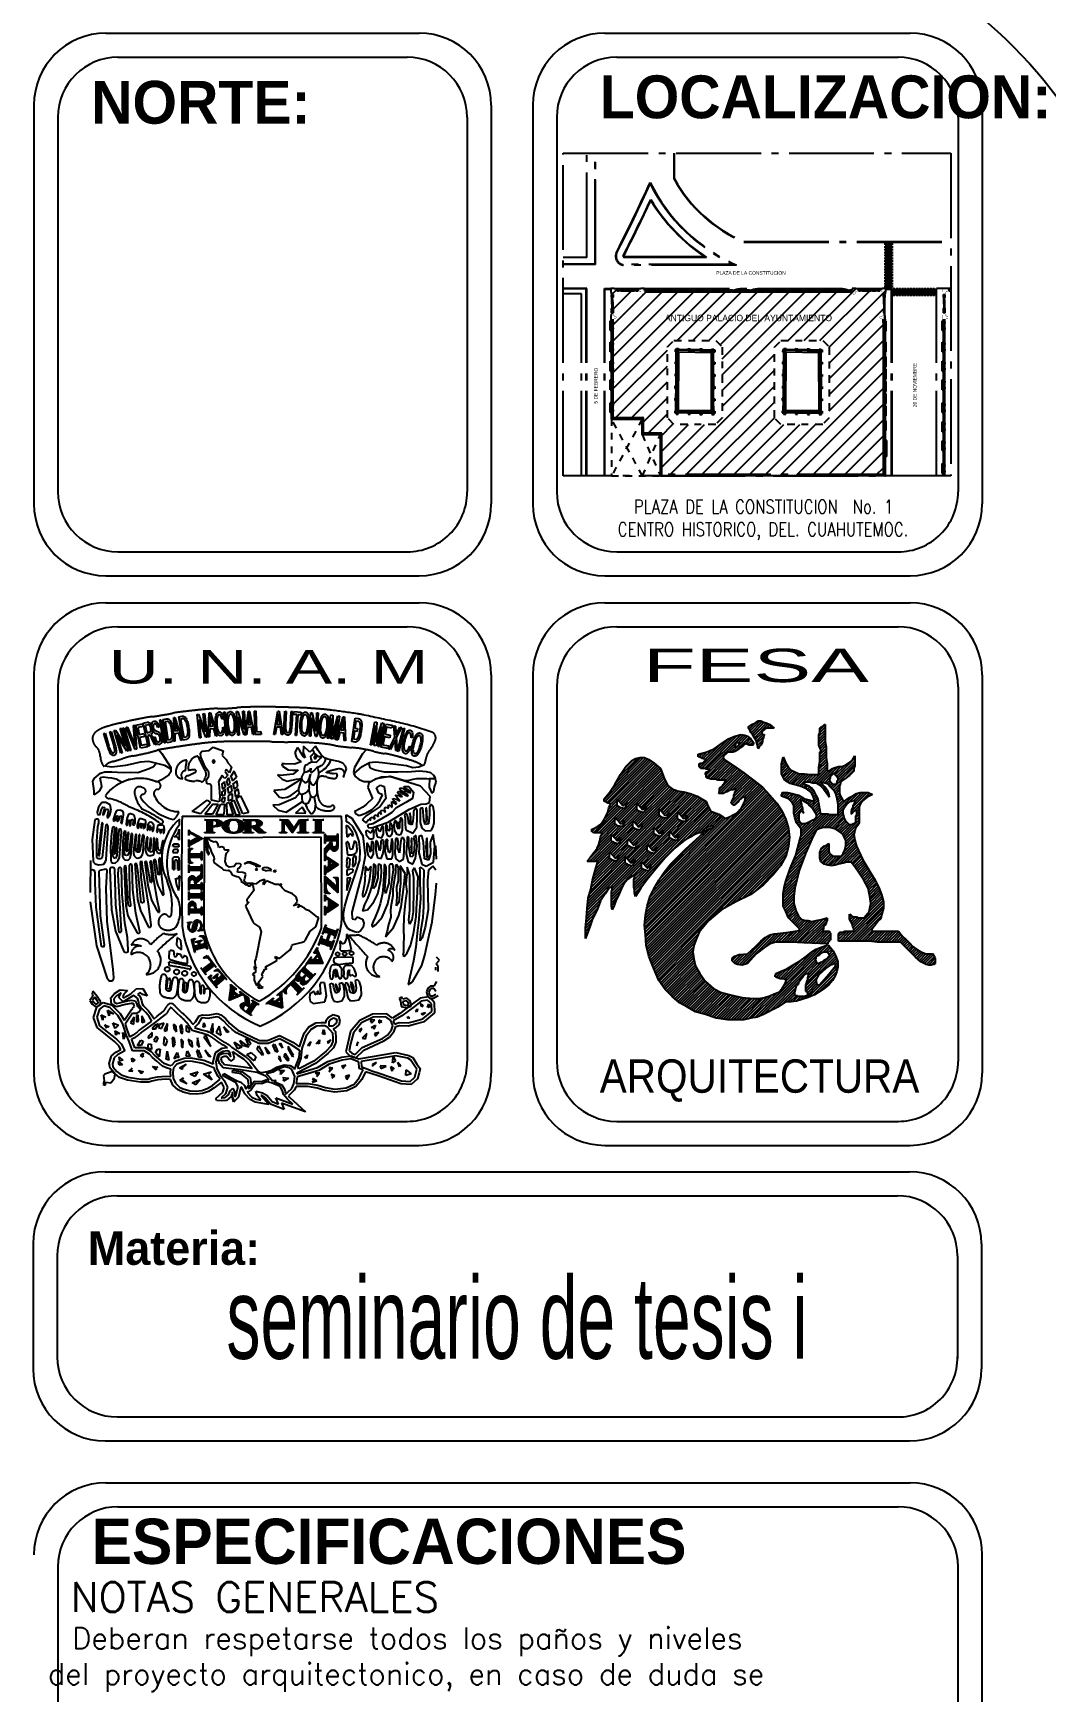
# Model space of a CAD drawing. Header units: millimetres. Extents: x -90 to 45, y 1085 to 1175.
# Drawn here: x 24.73 to 39.61, y 1144.21 to 1168.58 of the extents above; entities that cross this region are included whole.
import ezdxf
from ezdxf.enums import TextEntityAlignment as Align

# ---------------------------------------------------------------- set-up
doc = ezdxf.new("R2010")
doc.units = ezdxf.units.MM
doc.linetypes.add('ACAD_ISO04W100', pattern=[30, 24, -3, 0, -3])
doc.layers.add('010_Linea_pisos', color=254, linetype='Continuous', lineweight=5)
doc.layers.add('Herreria 0.03', color=147, linetype='Continuous', lineweight=15)
doc.layers.add('CUADRO DE DATOS', color=254, linetype='Continuous')
doc.layers.add('Eje', color=30, linetype='ACAD_ISO04W100')
doc.styles.add('NOTAS', font='cityb___.ttf')
doc.styles.add('ROMANS', font='romans.shx', dxfattribs={"height": 0.045})
doc.styles.get("Standard").update_dxf_attribs({"font": 'STENCIL.TTF', "height": 0.1})
pattern_1 = [(45, (28.691209, 1153.48995), (-0.02020558, 0.02020558), [])]

msp = doc.modelspace()

# ---------------------------------------------------------------- texts
at = {"layer": 'CUADRO DE DATOS', "style": 'NOTAS'}
for s, height, p in [('NORTE:', 0.6293, (25.58, 1167.247)), ('LOCALIZACION:', 0.62926, (33.055, 1167.327)), ('Materia:', 0.494, (25.531, 1150.481)), ('ESPECIFICACIONES', 0.6648, (25.587, 1146.087))]:
    msp.add_text(s, height=height, dxfattribs=at).set_placement(p)
at = {"layer": 'CUADRO DE DATOS', "linetype": 'ByBlock', "style": 'ROMANS', "width": 0.8}
for s, p in [('PLAZA DE LA CONSTITUCION  No. 1', (35.463, 1161.522)), ('CENTRO HISTORICO, DEL. CUAHUTEMOC. ', (35.51, 1161.187))]:
    msp.add_text(s, height=0.2, dxfattribs=at).set_placement(p, align=Align.CENTER)
at = {"layer": 'CUADRO DE DATOS'}
for s, height, width, p, p2 in [('FESA', 0.4902, 1.937324, (33.688, 1159.043), (37.012, 1159.043)), ('ARQUITECTURA', 0.49023, 0.864763, (33.055, 1153.01), (37.752, 1153.01)), ('seminario de tesis i', 1.2, 0.455014, (27.569, 1149.101), (36.11, 1149.101))]:
    msp.add_text(s, height=height, dxfattribs=dict(at, width=width)).set_placement(p, p2, align=Align.FIT)
at = {"layer": 'CUADRO DE DATOS', "linetype": 'ByBlock', "style": 'ROMANS'}
for s, height, p in [('NOTAS GENERALES', 0.43561, (25.279, 1145.382)), ('Deberan respetarse todos los paños y niveles ', 0.31501, (25.299, 1144.839)), ('    del proyecto arquitectonico, en caso de duda se', 0.31501, (24.003, 1144.313))]:
    msp.add_text(s, height=height, dxfattribs=at).set_placement(p)
at = {"layer": 'Eje', "width": 1.429241}
msp.add_text('U. N. A. M', height=0.4902, dxfattribs=at).set_placement((25.839, 1159.022), (30.537, 1159.022), align=Align.FIT)

# ---------------------------------------------------------------- blocks, each defined once
blk = doc.blocks.new('A$C39EE4C90')
at = {"layer": '010_Linea_pisos'}
blk.add_arc((0.02, -4.14), 4.64, 63.1535, 116.8465, dxfattribs=at)
at = {"layer": 'Herreria 0.03'}
for radius, start, end in [(4.63, 63.3991, 116.6009), (4.61, 63.8999, 116.1001), (4.56, 65.2134, 114.7866), (4.54, 65.7658, 114.2342)]:
    blk.add_arc((0.02, -4.14), radius, start, end, dxfattribs=at)
blk = doc.blocks.new('A$C2A187C27')
at = {"layer": '010_Linea_pisos'}
blk.add_arc((0.02, -4.14), 4.64, 63.1535, 116.8465, dxfattribs=at)
at = {"layer": 'Herreria 0.03'}
for radius, start, end in [(4.63, 63.3991, 116.6009), (4.61, 63.8999, 116.1001), (4.56, 65.2134, 114.7866), (4.54, 65.7658, 114.2342)]:
    blk.add_arc((0.02, -4.14), radius, start, end, dxfattribs=at)
blk = doc.blocks.new('A$C05366EC0')
at = {"layer": '010_Linea_pisos'}
blk.add_arc((0.02, -4.14), 4.64, 63.1535, 116.8465, dxfattribs=at)
at = {"layer": 'Herreria 0.03'}
for radius, start, end in [(4.63, 63.3991, 116.6009), (4.61, 63.8999, 116.1001), (4.56, 65.2134, 114.7866), (4.54, 65.7658, 114.2342)]:
    blk.add_arc((0.02, -4.14), radius, start, end, dxfattribs=at)
blk = doc.blocks.new('A$C5CB02928')
at = {"layer": '010_Linea_pisos'}
blk.add_arc((0.02, -4.14), 4.64, 63.1535, 116.8465, dxfattribs=at)
at = {"layer": 'Herreria 0.03'}
for radius, start, end in [(4.63, 63.3991, 116.6009), (4.61, 63.8999, 116.1001), (4.56, 65.2134, 114.7866), (4.54, 65.7658, 114.2342)]:
    blk.add_arc((0.02, -4.14), radius, start, end, dxfattribs=at)
blk = doc.blocks.new('A$C7F1310CC')
at = {"layer": '010_Linea_pisos'}
blk.add_arc((0.02, -4.14), 4.64, 63.1535, 116.8465, dxfattribs=at)
at = {"layer": 'Herreria 0.03'}
for radius, start, end in [(4.63, 63.3991, 116.6009), (4.61, 63.8999, 116.1001), (4.56, 65.2134, 114.7866), (4.54, 65.7658, 114.2342)]:
    blk.add_arc((0.02, -4.14), radius, start, end, dxfattribs=at)
blk = doc.blocks.new('A$C10E761AF')
at = {"layer": '010_Linea_pisos'}
blk.add_arc((0.02, -4.14), 4.64, 63.1535, 116.8465, dxfattribs=at)
at = {"layer": 'Herreria 0.03'}
for radius, start, end in [(4.63, 63.3991, 116.6009), (4.61, 63.8999, 116.1001), (4.56, 65.2134, 114.7866), (4.54, 65.7658, 114.2342)]:
    blk.add_arc((0.02, -4.14), radius, start, end, dxfattribs=at)
blk = doc.blocks.new('A$C693D5D58')
at = {"layer": '010_Linea_pisos'}
blk.add_arc((0.02, -4.14), 4.64, 63.1535, 116.8465, dxfattribs=at)
at = {"layer": 'Herreria 0.03'}
for radius, start, end in [(4.63, 63.3991, 116.6009), (4.61, 63.8999, 116.1001), (4.56, 65.2134, 114.7866), (4.54, 65.7658, 114.2342)]:
    blk.add_arc((0.02, -4.14), radius, start, end, dxfattribs=at)
blk = doc.blocks.new('A$C37654214')
at = {"layer": '010_Linea_pisos'}
blk.add_arc((0.02, -4.14), 4.64, 63.1535, 116.8465, dxfattribs=at)
at = {"layer": 'Herreria 0.03'}
for radius, start, end in [(4.63, 63.3991, 116.6009), (4.61, 63.8999, 116.1001), (4.56, 65.2134, 114.7866), (4.54, 65.7658, 114.2342)]:
    blk.add_arc((0.02, -4.14), radius, start, end, dxfattribs=at)
blk = doc.blocks.new('A$C63B7552E')
at = {"layer": '010_Linea_pisos'}
blk.add_arc((0.02, -4.14), 4.64, 63.1535, 116.8465, dxfattribs=at)
at = {"layer": 'Herreria 0.03'}
for radius, start, end in [(4.63, 63.3991, 116.6009), (4.61, 63.8999, 116.1001), (4.56, 65.2134, 114.7866), (4.54, 65.7658, 114.2342)]:
    blk.add_arc((0.02, -4.14), radius, start, end, dxfattribs=at)
blk = doc.blocks.new('A$C6B596013')
at = {"layer": '010_Linea_pisos'}
blk.add_arc((0.02, -4.14), 4.64, 63.1535, 116.8465, dxfattribs=at)
at = {"layer": 'Herreria 0.03'}
for radius, start, end in [(4.63, 63.3991, 116.6009), (4.61, 63.8999, 116.1001), (4.56, 65.2134, 114.7866), (4.54, 65.7658, 114.2342)]:
    blk.add_arc((0.02, -4.14), radius, start, end, dxfattribs=at)
blk = doc.blocks.new('A$C375E3F83')
at = {"layer": '010_Linea_pisos'}
blk.add_arc((0.02, -4.14), 4.64, 63.1535, 116.8465, dxfattribs=at)
at = {"layer": 'Herreria 0.03'}
for radius, start, end in [(4.63, 63.3991, 116.6009), (4.61, 63.8999, 116.1001), (4.56, 65.2134, 114.7866), (4.54, 65.7658, 114.2342)]:
    blk.add_arc((0.02, -4.14), radius, start, end, dxfattribs=at)
blk = doc.blocks.new('A$C7E357825')
at = {"layer": 'Eje'}
for points in [[(92.98, 65.26), (90.98, 65.26), (90.98, 65.76), (92.98, 65.76)], [(92.98, 64.46), (90.98, 64.46), (90.98, 64.96), (92.98, 64.96)], [(92.98, 63.66), (90.98, 63.66), (90.98, 64.16), (92.98, 64.16)], [(92.98, 62.86), (90.98, 62.86), (90.98, 63.36), (92.98, 63.36)], [(92.98, 62.06), (90.98, 62.06), (90.98, 62.56), (92.98, 62.56)], [(92.98, 61.26), (90.98, 61.26), (90.98, 61.76), (92.98, 61.76)], [(92.98, 60.46), (90.98, 60.46), (90.98, 60.96), (92.98, 60.96)], [(92.98, 59.66), (90.98, 59.66), (90.98, 60.16), (92.98, 60.16)], [(92.98, 58.86), (90.98, 58.86), (90.98, 59.36), (92.98, 59.36)], [(92.98, 58.06), (90.98, 58.06), (90.98, 58.56), (92.98, 58.56)], [(92.98, 57.26), (90.98, 57.26), (90.98, 57.76), (92.98, 57.76)], [(92.98, 56.46), (90.98, 56.46), (90.98, 56.96), (92.98, 56.96)], [(92.98, 55.66), (90.98, 55.66), (90.98, 56.16), (92.98, 56.16)], [(92.98, 54.86), (90.98, 54.86), (90.98, 55.36), (92.98, 55.36)], [(92.98, 54.06), (90.98, 54.06), (90.98, 54.56), (92.98, 54.56)], [(92.98, 53.26), (90.98, 53.26), (90.98, 53.76), (92.98, 53.76)], [(93.28, 50.96), (93.28, 52.96), (93.78, 52.96), (93.78, 50.96)], [(94.08, 50.96), (94.08, 52.96), (94.58, 52.96), (94.58, 50.96)], [(94.88, 50.96), (94.88, 52.96), (95.38, 52.96), (95.38, 50.96)], [(95.68, 50.96), (95.68, 52.96), (96.18, 52.96), (96.18, 50.96)], [(96.48, 50.96), (96.48, 52.96), (96.98, 52.96), (96.98, 50.96)], [(97.28, 50.96), (97.28, 52.96), (97.78, 52.96), (97.78, 50.96)], [(98.08, 50.96), (98.08, 52.96), (98.58, 52.96), (98.58, 50.96)], [(98.88, 50.96), (98.88, 52.96), (99.38, 52.96), (99.38, 50.96)], [(99.68, 50.96), (99.68, 52.96), (100.18, 52.96), (100.18, 50.96)], [(100.48, 50.96), (100.48, 52.96), (100.98, 52.96), (100.98, 50.96)], [(101.28, 50.96), (101.28, 52.96), (101.78, 52.96), (101.78, 50.96)], [(102.08, 50.96), (102.08, 52.96), (102.58, 52.96), (102.58, 50.96)], [(102.88, 50.96), (102.88, 52.96), (103.38, 52.96), (103.38, 50.96)], [(103.68, 50.96), (103.68, 52.96), (104.18, 52.96), (104.18, 50.96)], [(104.48, 50.96), (104.48, 52.96), (104.98, 52.96), (104.98, 50.96)]]:
    blk.add_hatch(color=40, dxfattribs=at).paths.add_polyline_path(points)
h = blk.add_hatch(dxfattribs=at)
h.set_pattern_fill('ANSI31', color=256, style=0)
h.set_pattern_definition([(45, (-419.9283, -1165.1976), (-2.245064, 2.245064), [])])
h.paths.add_polyline_path([(90.94, 0), (90.94, 51.24), (90.94, 51.48), (91.09, 51.48), (91.09, 51.96), (91.22, 51.96), (91.22, 52.96), (90.21, 52.97), (90.21, 52.85), (89.72, 52.85), (89.72, 52.7), (89.48, 52.7), (83.5, 52.7), (83.21, 52.7), (83.21, 52.85), (82.73, 52.85), (82.73, 52.97), (81.72, 52.96), (81.72, 52.36), (22.99, 52.36), (22.99, 52.96), (21.98, 52.96), (21.98, 52.85), (21.49, 52.85), (21.49, 52.7), (21.26, 52.7), (15.17, 52.7), (14.94, 52.7), (14.94, 52.85), (14.45, 52.85), (14.45, 52.96), (13.44, 52.97), (13.44, 51.96), (13.57, 51.96), (13.57, 51.48), (13.72, 51.48), (13.72, 51.24), (13.72, 45.83), (13.57, 45.83), (13.57, 45.34), (13.44, 45.34), (13.44, 44.33), (13.7, 44.33), (13.7, 16.03), (22.32, 16.03), (22.32, 11.71), (27.47, 11.71), (27.47, 0)])
h.paths.add_polyline_path([(75.22, 36.4), (75.22, 16.39), (73.38, 14.55), (61.55, 14.55), (59.7, 16.39), (59.7, 36.41), (61.55, 38.24), (73.38, 38.24)], flags=16)
h.paths.add_polyline_path([(44.99, 36.42), (44.99, 16.41), (43.14, 14.57), (31.32, 14.57), (29.47, 16.42), (29.47, 36.43), (31.31, 38.27), (43.14, 38.26)], flags=16)
for p, q in [((6.67, 61.7), (6.67, 91.22)), ((9.03, 59.85), (9.03, 91.22)), ((9.18, 59.7), (9.18, 91.22)), ((31.37, 83.86), (31.37, 91.22)), ((31.52, 83.9), (31.52, 91.22)), ((51.08, 66.06), (109.61, 66.06)), ((51.11, 66.21), (109.61, 66.21)), ((6.67, 61.7), (0, 61.7)), ((9.03, 59.85), (0, 59.85)), ((9.18, 59.7), (0, 59.7)), ((6.68, 52.97), (0, 52.97)), ((6.53, 52.82), (0, 52.82)), ((6.53, 0), (6.53, 52.82)), ((6.68, 0), (6.68, 52.97)), ((11.68, 0), (11.68, 52.96)), ((11.68, 52.96), (13.44, 52.96)), ((11.83, 0), (11.83, 52.81)), ((11.83, 52.81), (13.44, 52.81)), ((14.45, 52.96), (21.98, 52.96)), ((14.94, 52.81), (21.49, 52.81)), ((15.82, 52.51), (16.13, 52.51)), ((15.82, 52.49), (16.13, 52.49)), ((19.09, 52.46), (19.09, 52.54)), ((20.23, 52.51), (20.53, 52.51)), ((20.23, 52.49), (20.53, 52.49)), ((22.99, 52.96), (81.72, 52.96)), ((22.99, 52.81), (81.72, 52.81)), ((23.58, 51.96), (22.99, 51.96)), ((24.12, 52.2), (24.12, 52.12)), ((24.71, 52.2), (24.71, 52.16)), ((24.75, 52.16), (24.71, 52.16)), ((24.75, 52.16), (24.75, 52.12)), ((25.35, 52.2), (25.35, 52.12)), ((26.11, 52.2), (26.11, 52.12)), ((26.14, 52.17), (26.14, 52.2)), ((26.14, 52.16), (26.14, 52.12)), ((26.39, 52.17), (26.44, 52.17)), ((26.44, 52.16), (26.39, 52.16)), ((26.68, 52.17), (26.71, 52.17)), ((26.71, 52.2), (26.71, 52.16)), ((26.75, 52.16), (26.71, 52.16)), ((26.75, 52.16), (26.75, 52.12)), ((26.77, 52.16), (26.75, 52.16)), ((26.77, 52.17), (26.77, 52.2)), ((27.02, 52.17), (27.07, 52.17)), ((27.07, 52.16), (27.02, 52.16)), ((27.31, 52.17), (27.31, 52.2)), ((27.31, 52.16), (27.31, 52.12)), ((27.34, 52.2), (27.34, 52.12)), ((28.42, 51.96), (27.89, 51.96)), ((28.96, 52.2), (28.96, 52.12)), ((29.55, 52.2), (29.55, 52.16)), ((29.59, 52.16), (29.55, 52.16)), ((29.59, 52.16), (29.59, 52.12)), ((30.19, 52.2), (30.19, 52.12)), ((30.95, 52.2), (30.95, 52.12)), ((30.98, 52.17), (30.98, 52.2)), ((30.98, 52.16), (30.98, 52.12)), ((31.23, 52.17), (31.28, 52.17)), ((31.28, 52.16), (31.23, 52.16)), ((31.52, 52.17), (31.55, 52.17)), ((31.55, 52.2), (31.55, 52.16)), ((31.59, 52.16), (31.55, 52.16)), ((31.59, 52.16), (31.59, 52.12)), ((31.61, 52.16), (31.59, 52.16)), ((31.61, 52.17), (31.61, 52.2)), ((31.86, 52.17), (31.91, 52.17)), ((31.91, 52.16), (31.86, 52.16)), ((32.15, 52.17), (32.15, 52.2)), ((32.15, 52.16), (32.15, 52.12)), ((32.18, 52.2), (32.18, 52.12)), ((33.26, 51.96), (32.73, 51.96)), ((33.8, 52.2), (33.8, 52.12)), ((34.39, 52.2), (34.39, 52.16)), ((34.43, 52.16), (34.39, 52.16)), ((34.43, 52.16), (34.43, 52.12)), ((35.03, 52.2), (35.03, 52.12)), ((35.79, 52.2), (35.79, 52.12)), ((35.82, 52.17), (35.82, 52.2)), ((35.82, 52.16), (35.82, 52.12)), ((36.07, 52.17), (36.12, 52.17)), ((36.12, 52.16), (36.07, 52.16)), ((36.36, 52.17), (36.39, 52.17)), ((36.39, 52.2), (36.39, 52.16)), ((36.43, 52.16), (36.39, 52.16)), ((36.43, 52.16), (36.43, 52.12)), ((36.45, 52.16), (36.43, 52.16)), ((36.45, 52.17), (36.45, 52.2)), ((36.7, 52.17), (36.75, 52.17)), ((36.75, 52.16), (36.7, 52.16)), ((36.99, 52.17), (36.99, 52.2)), ((36.99, 52.16), (36.99, 52.12)), ((37.02, 52.2), (37.02, 52.12)), ((38.1, 51.96), (37.57, 51.96)), ((38.64, 52.2), (38.64, 52.12)), ((39.23, 52.2), (39.23, 52.16)), ((39.27, 52.16), (39.23, 52.16)), ((39.27, 52.16), (39.27, 52.12)), ((39.87, 52.2), (39.87, 52.12)), ((40.63, 52.2), (40.63, 52.12)), ((40.66, 52.17), (40.66, 52.2)), ((40.66, 52.16), (40.66, 52.12)), ((40.91, 52.17), (40.96, 52.17)), ((40.96, 52.16), (40.91, 52.16)), ((41.2, 52.17), (41.23, 52.17)), ((41.23, 52.2), (41.23, 52.16)), ((41.27, 52.16), (41.23, 52.16)), ((41.27, 52.16), (41.27, 52.12)), ((41.29, 52.16), (41.27, 52.16)), ((41.29, 52.17), (41.29, 52.2)), ((41.54, 52.17), (41.59, 52.17)), ((41.59, 52.16), (41.54, 52.16)), ((41.83, 52.17), (41.83, 52.2)), ((41.83, 52.16), (41.83, 52.12)), ((41.86, 52.2), (41.86, 52.12)), ((42.94, 51.96), (42.41, 51.96)), ((43.48, 52.2), (43.48, 52.12)), ((44.07, 52.2), (44.07, 52.16)), ((44.11, 52.16), (44.07, 52.16)), ((44.11, 52.16), (44.11, 52.12)), ((44.71, 52.2), (44.71, 52.12)), ((45.47, 52.2), (45.47, 52.12)), ((45.5, 52.17), (45.5, 52.2)), ((45.5, 52.16), (45.5, 52.12)), ((45.75, 52.17), (45.8, 52.17)), ((45.8, 52.16), (45.75, 52.16)), ((46.04, 52.17), (46.07, 52.17)), ((46.07, 52.2), (46.07, 52.16)), ((46.11, 52.16), (46.07, 52.16)), ((46.11, 52.16), (46.11, 52.12)), ((46.13, 52.16), (46.11, 52.16)), ((46.13, 52.17), (46.13, 52.2)), ((46.38, 52.17), (46.43, 52.17)), ((46.43, 52.16), (46.38, 52.16)), ((46.67, 52.17), (46.67, 52.2)), ((46.67, 52.16), (46.67, 52.12)), ((46.7, 52.2), (46.7, 52.12)), ((47.59, 51.96), (47.25, 51.96)), ((47.73, 52.31), (47.3, 52.31)), ((47.3, 52.31), (47.3, 52.01)), ((47.64, 52.01), (47.3, 52.01)), ((47.73, 51.91), (47.73, 52.31)), ((47.84, 51.91), (47.73, 51.91)), ((48.32, 52.2), (48.32, 52.12)), ((48.91, 52.2), (48.91, 52.16)), ((48.95, 52.16), (48.91, 52.16)), ((48.95, 52.16), (48.95, 52.12)), ((49.55, 52.2), (49.55, 52.12)), ((50.31, 52.2), (50.31, 52.12)), ((50.34, 52.17), (50.34, 52.2)), ((50.34, 52.16), (50.34, 52.12)), ((50.59, 52.17), (50.64, 52.17)), ((50.64, 52.16), (50.59, 52.16)), ((50.88, 52.17), (50.91, 52.17)), ((50.91, 52.2), (50.91, 52.16)), ((50.95, 52.16), (50.91, 52.16)), ((50.95, 52.16), (50.95, 52.12)), ((50.97, 52.16), (50.95, 52.16)), ((50.97, 52.17), (50.97, 52.2)), ((51.22, 52.17), (51.27, 52.17)), ((51.27, 52.16), (51.22, 52.16)), ((51.51, 52.17), (51.51, 52.2)), ((51.51, 52.16), (51.51, 52.12)), ((51.54, 52.2), (51.54, 52.12)), ((52.62, 51.96), (52.09, 51.96)), ((53.16, 52.2), (53.16, 52.12)), ((53.75, 52.2), (53.75, 52.16)), ((53.79, 52.16), (53.75, 52.16)), ((53.79, 52.16), (53.79, 52.12)), ((54.39, 52.2), (54.39, 52.12)), ((55.15, 52.2), (55.15, 52.12)), ((55.18, 52.17), (55.18, 52.2)), ((55.18, 52.16), (55.18, 52.12)), ((55.43, 52.17), (55.48, 52.17)), ((55.48, 52.16), (55.43, 52.16)), ((55.72, 52.17), (55.75, 52.17)), ((55.75, 52.2), (55.75, 52.16)), ((55.79, 52.16), (55.75, 52.16)), ((55.79, 52.16), (55.79, 52.12)), ((55.81, 52.16), (55.79, 52.16)), ((55.81, 52.17), (55.81, 52.2)), ((56.06, 52.17), (56.11, 52.17)), ((56.11, 52.16), (56.06, 52.16)), ((56.35, 52.17), (56.35, 52.2)), ((56.35, 52.16), (56.35, 52.12)), ((56.38, 52.2), (56.38, 52.12)), ((56.98, 51.91), (56.93, 51.91)), ((57.41, 52.31), (56.98, 52.31)), ((56.98, 52.31), (56.98, 51.91)), ((57.41, 52.01), (57.13, 52.01)), ((57.46, 51.96), (57.18, 51.96)), ((57.41, 52.01), (57.41, 52.31)), ((58, 52.2), (58, 52.12)), ((58.59, 52.2), (58.59, 52.16)), ((58.63, 52.16), (58.59, 52.16)), ((58.63, 52.16), (58.63, 52.12)), ((59.23, 52.2), (59.23, 52.12)), ((59.99, 52.2), (59.99, 52.12)), ((60.02, 52.17), (60.02, 52.2)), ((60.02, 52.16), (60.02, 52.12)), ((60.27, 52.17), (60.32, 52.17)), ((60.32, 52.16), (60.27, 52.16)), ((60.56, 52.17), (60.59, 52.17)), ((60.59, 52.2), (60.59, 52.16)), ((60.63, 52.16), (60.59, 52.16)), ((60.63, 52.16), (60.63, 52.12)), ((60.65, 52.16), (60.63, 52.16)), ((60.65, 52.17), (60.65, 52.2)), ((60.9, 52.17), (60.95, 52.17)), ((60.95, 52.16), (60.9, 52.16)), ((61.19, 52.17), (61.19, 52.2)), ((61.19, 52.16), (61.19, 52.12)), ((61.22, 52.2), (61.22, 52.12)), ((62.4, 52.36), (61.77, 52.36)), ((62.3, 51.96), (61.77, 51.96)), ((62.84, 52.2), (62.84, 52.12)), ((63.43, 52.2), (63.43, 52.16)), ((63.47, 52.16), (63.43, 52.16)), ((63.47, 52.16), (63.47, 52.12)), ((64.07, 52.2), (64.07, 52.12)), ((64.83, 52.2), (64.83, 52.12)), ((64.86, 52.17), (64.86, 52.2)), ((64.86, 52.16), (64.86, 52.12)), ((65.11, 52.17), (65.16, 52.17)), ((65.16, 52.16), (65.11, 52.16)), ((65.4, 52.17), (65.43, 52.17)), ((65.43, 52.2), (65.43, 52.16)), ((65.47, 52.16), (65.43, 52.16)), ((65.47, 52.16), (65.47, 52.12)), ((65.49, 52.16), (65.47, 52.16)), ((65.49, 52.17), (65.49, 52.2)), ((65.74, 52.17), (65.79, 52.17)), ((65.79, 52.16), (65.74, 52.16)), ((66.03, 52.17), (66.03, 52.2)), ((66.03, 52.16), (66.03, 52.12)), ((66.06, 52.2), (66.06, 52.12)), ((67.24, 52.36), (66.61, 52.36)), ((67.14, 51.96), (66.61, 51.96)), ((67.68, 52.2), (67.68, 52.12)), ((68.27, 52.2), (68.27, 52.16)), ((68.31, 52.16), (68.27, 52.16)), ((68.31, 52.16), (68.31, 52.12)), ((68.91, 52.2), (68.91, 52.12)), ((69.67, 52.2), (69.67, 52.12)), ((69.7, 52.17), (69.7, 52.2)), ((69.7, 52.16), (69.7, 52.12)), ((70.24, 52.17), (70.27, 52.17)), ((70.27, 52.2), (70.27, 52.16)), ((70.31, 52.16), (70.27, 52.16)), ((70.31, 52.16), (70.31, 52.12)), ((70.33, 52.16), (70.31, 52.16)), ((70.33, 52.17), (70.33, 52.2)), ((70.58, 52.17), (70.63, 52.17)), ((70.63, 52.16), (70.58, 52.16)), ((70.87, 52.17), (70.87, 52.2)), ((70.87, 52.16), (70.87, 52.12)), ((70.9, 52.2), (70.9, 52.12)), ((72.08, 52.36), (71.45, 52.36)), ((71.98, 51.96), (71.45, 51.96)), ((72.52, 52.2), (72.52, 52.12)), ((73.11, 52.2), (73.11, 52.16)), ((73.15, 52.16), (73.11, 52.16)), ((73.15, 52.16), (73.15, 52.12)), ((73.75, 52.2), (73.75, 52.12)), ((74.51, 52.2), (74.51, 52.12)), ((74.54, 52.17), (74.54, 52.2)), ((74.54, 52.16), (74.54, 52.12)), ((74.79, 52.17), (74.84, 52.17)), ((74.84, 52.16), (74.79, 52.16)), ((75.08, 52.17), (75.11, 52.17)), ((75.11, 52.2), (75.11, 52.16)), ((75.15, 52.16), (75.11, 52.16)), ((75.15, 52.16), (75.15, 52.12)), ((75.17, 52.16), (75.15, 52.16)), ((75.17, 52.17), (75.17, 52.2)), ((75.42, 52.17), (75.47, 52.17)), ((75.47, 52.16), (75.42, 52.16)), ((75.71, 52.17), (75.71, 52.2)), ((75.71, 52.16), (75.71, 52.12)), ((75.74, 52.2), (75.74, 52.12)), ((76.78, 51.96), (76.29, 51.96)), ((77.33, 52.2), (77.33, 52.12)), ((77.92, 52.2), (77.92, 52.16)), ((77.96, 52.16), (77.92, 52.16)), ((77.96, 52.16), (77.96, 52.12)), ((78.55, 52.2), (78.55, 52.12)), ((79.32, 52.2), (79.32, 52.12)), ((79.35, 52.17), (79.35, 52.2)), ((79.35, 52.16), (79.35, 52.12)), ((79.59, 52.17), (79.64, 52.17)), ((79.64, 52.16), (79.59, 52.16)), ((79.89, 52.17), (79.91, 52.17)), ((79.91, 52.2), (79.91, 52.16)), ((79.95, 52.16), (79.91, 52.16)), ((79.95, 52.16), (79.95, 52.12)), ((79.98, 52.16), (79.95, 52.16)), ((79.98, 52.17), (79.98, 52.2)), ((80.22, 52.17), (80.27, 52.17)), ((80.27, 52.16), (80.22, 52.16)), ((80.52, 52.17), (80.52, 52.2)), ((80.52, 52.16), (80.52, 52.12)), ((80.54, 52.2), (80.54, 52.12)), ((81.84, 51.96), (81.09, 51.96)), ((81.72, 52.36), (81.64, 52.36)), ((82.73, 52.96), (82.87, 52.96)), ((82.73, 52.96), (90.21, 52.96)), ((83.21, 52.81), (90.21, 52.81)), ((84.07, 52.51), (84.38, 52.51)), ((84.07, 52.49), (84.38, 52.49)), ((87.34, 52.46), (87.34, 52.54)), ((88.48, 52.51), (88.78, 52.51)), ((88.48, 52.49), (88.78, 52.49)), ((91.22, 52.96), (92.98, 52.96)), ((91.22, 52.81), (92.83, 52.81)), ((92.83, 0), (92.83, 52.81)), ((92.98, 0), (92.98, 52.96)), ((109.61, 52.97), (105.48, 52.97)), ((105.48, 0), (105.48, 52.96)), ((5.18, 51.47), (0, 51.47)), ((5.18, 0), (5.18, 51.47)), ((13.86, 49.87), (13.86, 50.33)), ((13.86, 49.87), (13.94, 49.87)), ((13.86, 47.46), (13.86, 47.94)), ((13.86, 47.94), (13.94, 47.94)), ((13.94, 49.87), (13.94, 50.33)), ((13.94, 47.46), (13.94, 47.94)), ((90.7, 49.87), (90.7, 50.33)), ((90.7, 49.87), (90.78, 49.87)), ((90.7, 47.46), (90.7, 47.94)), ((90.7, 47.94), (90.78, 47.94)), ((90.78, 49.87), (90.78, 50.33)), ((90.78, 47.46), (90.78, 47.94)), ((107.66, 49.87), (107.66, 50.33)), ((107.66, 49.87), (107.74, 49.87)), ((107.66, 47.46), (107.66, 47.94)), ((107.66, 47.94), (107.74, 47.94)), ((107.74, 49.87), (107.74, 50.33)), ((107.74, 47.46), (107.74, 47.94)), ((13.3, 43.86), (13.7, 43.86)), ((13.7, 43.76), (13.7, 43.85)), ((13.86, 42.98), (13.94, 42.98)), ((13.86, 41.96), (13.86, 42.98)), ((13.86, 42.49), (13.9, 42.49)), ((13.94, 42.42), (13.86, 42.42)), ((13.9, 42.95), (13.9, 42.98)), ((13.9, 42.75), (13.9, 42.71)), ((13.9, 42.45), (13.9, 42.49)), ((13.9, 42.45), (13.94, 42.45)), ((13.9, 42.18), (13.9, 42.22)), ((13.91, 42.95), (13.91, 42.98)), ((13.91, 42.71), (13.91, 42.75)), ((13.91, 42.22), (13.91, 42.18)), ((13.94, 41.96), (13.94, 42.98)), ((14.05, 43.53), (14.05, 44.33)), ((14.1, 43.53), (14.1, 44.33)), ((90.54, 43.35), (90.54, 44.33)), ((90.59, 43.4), (90.59, 44.33)), ((90.7, 42.79), (90.78, 42.79)), ((90.7, 41.77), (90.7, 42.79)), ((90.78, 42.32), (90.7, 42.32)), ((90.74, 42.3), (90.7, 42.3)), ((90.7, 42.24), (90.78, 42.24)), ((90.74, 42.77), (90.74, 42.79)), ((90.74, 42.56), (90.74, 42.52)), ((90.74, 42.26), (90.74, 42.3)), ((90.78, 42.26), (90.74, 42.26)), ((90.75, 42.77), (90.75, 42.79)), ((90.75, 42.52), (90.75, 42.56)), ((90.78, 41.77), (90.78, 42.79)), ((90.89, 43.4), (90.89, 44.33)), ((90.94, 43.35), (90.94, 44.33)), ((91.34, 43.68), (90.94, 43.68)), ((91.14, 43.68), (91.14, 44.33)), ((107.1, 43.86), (107.5, 43.86)), ((107.5, 43.76), (107.5, 43.85)), ((107.66, 42.98), (107.74, 42.98)), ((107.66, 41.96), (107.66, 42.98)), ((107.66, 42.49), (107.7, 42.49)), ((107.74, 42.42), (107.66, 42.42)), ((107.69, 42.95), (107.69, 42.98)), ((107.69, 42.75), (107.69, 42.71)), ((107.69, 42.18), (107.69, 42.22)), ((107.7, 42.95), (107.7, 42.98)), ((107.7, 42.71), (107.7, 42.75)), ((107.7, 42.45), (107.7, 42.49)), ((107.7, 42.45), (107.74, 42.45)), ((107.7, 42.22), (107.7, 42.18)), ((107.74, 41.96), (107.74, 42.98)), ((107.85, 43.53), (107.85, 44.33)), ((107.9, 43.53), (107.9, 44.33)), ((13.3, 41.08), (13.7, 41.08)), ((13.3, 37.83), (13.7, 37.83)), ((13.7, 41.09), (13.7, 41.18)), ((13.7, 37.73), (13.7, 37.82)), ((13.9, 41.97), (13.9, 41.96)), ((13.91, 41.97), (13.91, 41.96)), ((14.05, 37.5), (14.05, 41.44)), ((14.1, 37.5), (14.1, 41.44)), ((90.54, 37.5), (90.54, 41.25)), ((90.59, 37.5), (90.59, 41.25)), ((90.74, 41.99), (90.74, 42.03)), ((90.74, 41.79), (90.74, 41.77)), ((90.75, 42.03), (90.75, 41.99)), ((90.75, 41.79), (90.75, 41.77)), ((90.89, 37.5), (90.89, 41.25)), ((90.94, 37.5), (90.94, 41.25)), ((91.34, 40.89), (90.94, 40.89)), ((91.34, 37.83), (90.94, 37.83)), ((91.14, 37.83), (91.14, 40.89)), ((107.1, 41.08), (107.5, 41.08)), ((107.1, 37.83), (107.5, 37.83)), ((107.5, 41.09), (107.5, 41.18)), ((107.5, 37.73), (107.5, 37.82)), ((107.69, 41.97), (107.69, 41.96)), ((107.7, 41.97), (107.7, 41.96)), ((107.85, 37.5), (107.85, 41.44)), ((107.9, 37.5), (107.9, 41.44)), ((13.3, 35.05), (13.7, 35.05)), ((13.7, 35.06), (13.7, 35.15)), ((13.86, 36.95), (13.94, 36.95)), ((13.86, 35.93), (13.86, 36.95)), ((13.86, 36.46), (13.9, 36.46)), ((13.94, 36.39), (13.86, 36.39)), ((13.9, 36.92), (13.9, 36.95)), ((13.9, 36.72), (13.9, 36.68)), ((13.9, 36.42), (13.9, 36.46)), ((13.9, 36.42), (13.94, 36.42)), ((13.9, 36.15), (13.9, 36.19)), ((13.9, 35.94), (13.9, 35.93)), ((13.91, 36.92), (13.91, 36.95)), ((13.91, 36.68), (13.91, 36.72)), ((13.91, 36.19), (13.91, 36.15)), ((13.91, 35.94), (13.91, 35.93)), ((13.94, 35.93), (13.94, 36.95)), ((14.05, 32.09), (14.05, 35.41)), ((14.1, 32.09), (14.1, 35.41)), ((31.97, 32.25), (31.99, 35.09)), ((32.17, 32.24), (32.19, 35.08)), ((32.19, 32.26), (32.21, 35.06)), ((32.56, 18.47), (32.68, 35.02)), ((35.33, 35.66), (32.63, 35.71)), ((35.33, 35.46), (32.63, 35.51)), ((35.31, 35.44), (32.65, 35.49)), ((32.68, 35.02), (41.84, 34.84)), ((38.62, 35.59), (35.95, 35.64)), ((38.62, 35.39), (35.95, 35.44)), ((38.6, 35.37), (35.97, 35.42)), ((41.95, 35.52), (39.24, 35.58)), ((41.95, 35.32), (39.24, 35.38)), ((41.93, 35.3), (39.26, 35.36)), ((41.84, 34.84), (41.85, 18.36)), ((42.32, 32.18), (42.32, 34.98)), ((42.34, 32.16), (42.34, 35)), ((42.54, 32.16), (42.54, 35)), ((62.33, 32.25), (62.35, 35.09)), ((62.53, 32.24), (62.55, 35.08)), ((62.55, 32.26), (62.57, 35.06)), ((62.92, 18.47), (63.04, 35.02)), ((65.69, 35.66), (62.99, 35.71)), ((65.69, 35.46), (62.99, 35.51)), ((65.67, 35.44), (63.01, 35.49)), ((63.04, 35.02), (72.2, 34.84)), ((68.98, 35.59), (66.31, 35.64)), ((68.98, 35.39), (66.31, 35.44)), ((68.96, 35.37), (66.33, 35.42)), ((72.31, 35.52), (69.6, 35.58)), ((72.31, 35.32), (69.6, 35.38)), ((72.29, 35.3), (69.62, 35.36)), ((72.2, 34.84), (72.22, 18.36)), ((72.68, 32.18), (72.68, 34.98)), ((72.7, 32.16), (72.7, 35)), ((72.9, 32.16), (72.9, 35)), ((90.54, 33.29), (90.54, 35.41)), ((90.59, 33.29), (90.59, 35.41)), ((90.7, 36.95), (90.78, 36.95)), ((90.7, 35.93), (90.7, 36.95)), ((90.78, 36.47), (90.7, 36.47)), ((90.74, 36.45), (90.7, 36.45)), ((90.7, 36.39), (90.78, 36.39)), ((90.74, 36.92), (90.74, 36.95)), ((90.74, 36.72), (90.74, 36.68)), ((90.74, 36.42), (90.74, 36.45)), ((90.78, 36.42), (90.74, 36.42)), ((90.74, 36.15), (90.74, 36.19)), ((90.74, 35.94), (90.74, 35.93)), ((90.75, 36.92), (90.75, 36.95)), ((90.75, 36.68), (90.75, 36.72)), ((90.75, 36.19), (90.75, 36.15)), ((90.75, 35.94), (90.75, 35.93)), ((90.78, 35.93), (90.78, 36.95)), ((90.89, 33.29), (90.89, 35.41)), ((90.94, 33.29), (90.94, 35.41)), ((91.34, 35.05), (90.94, 35.05)), ((91.34, 33.62), (90.94, 33.62)), ((91.14, 33.62), (91.14, 35.05)), ((107.1, 35.05), (107.5, 35.05)), ((107.5, 35.06), (107.5, 35.15)), ((107.66, 36.95), (107.74, 36.95)), ((107.66, 35.93), (107.66, 36.95)), ((107.66, 36.46), (107.7, 36.46)), ((107.74, 36.39), (107.66, 36.39)), ((107.69, 36.92), (107.69, 36.95)), ((107.69, 36.72), (107.69, 36.68)), ((107.69, 36.15), (107.69, 36.19)), ((107.69, 35.94), (107.69, 35.93)), ((107.7, 36.92), (107.7, 36.95)), ((107.7, 36.68), (107.7, 36.72)), ((107.7, 36.42), (107.7, 36.46)), ((107.7, 36.42), (107.74, 36.42)), ((107.7, 36.19), (107.7, 36.15)), ((107.7, 35.94), (107.7, 35.93)), ((107.74, 35.93), (107.74, 36.95)), ((107.85, 32.09), (107.85, 35.41)), ((107.9, 32.09), (107.9, 35.41)), ((13.3, 32.42), (13.7, 32.42)), ((13.3, 29.64), (13.7, 29.64)), ((13.7, 32.32), (13.7, 32.41)), ((13.7, 29.65), (13.7, 29.74)), ((13.86, 31.54), (13.94, 31.54)), ((13.86, 30.52), (13.86, 31.54)), ((13.86, 31.05), (13.9, 31.05)), ((13.94, 30.98), (13.86, 30.98)), ((13.9, 31.51), (13.9, 31.54)), ((13.9, 31.31), (13.9, 31.27)), ((13.9, 31.01), (13.9, 31.05)), ((13.9, 31.01), (13.94, 31.01)), ((13.9, 30.74), (13.9, 30.78)), ((13.9, 30.53), (13.9, 30.52)), ((13.91, 31.51), (13.91, 31.54)), ((13.91, 31.27), (13.91, 31.31)), ((13.91, 30.78), (13.91, 30.74)), ((13.91, 30.53), (13.91, 30.52)), ((13.94, 30.52), (13.94, 31.54)), ((14.05, 26.79), (14.05, 30)), ((14.1, 26.79), (14.1, 30)), ((31.92, 25.36), (31.94, 28.18)), ((31.94, 28.8), (31.97, 31.63)), ((32.12, 25.35), (32.14, 28.17)), ((32.14, 28.79), (32.17, 31.62)), ((32.14, 25.37), (32.16, 28.15)), ((32.16, 28.81), (32.19, 31.6)), ((42.32, 28.71), (42.32, 31.52)), ((42.34, 28.69), (42.34, 31.54)), ((42.54, 28.69), (42.54, 31.54)), ((62.28, 25.36), (62.3, 28.18)), ((62.3, 28.8), (62.33, 31.63)), ((62.48, 25.35), (62.5, 28.17)), ((62.5, 28.79), (62.53, 31.62)), ((62.5, 25.37), (62.52, 28.15)), ((62.52, 28.81), (62.55, 31.6)), ((72.68, 28.71), (72.68, 31.52)), ((72.7, 28.69), (72.7, 31.54)), ((72.9, 28.69), (72.9, 31.54)), ((90.54, 29.82), (90.54, 31.2)), ((90.59, 29.82), (90.59, 31.2)), ((90.7, 32.74), (90.78, 32.74)), ((90.7, 31.72), (90.7, 32.74)), ((90.78, 32.26), (90.7, 32.26)), ((90.74, 32.24), (90.7, 32.24)), ((90.7, 32.18), (90.78, 32.18)), ((90.7, 29.27), (90.78, 29.27)), ((90.7, 28.25), (90.7, 29.27)), ((90.78, 28.79), (90.7, 28.79)), ((90.74, 28.77), (90.7, 28.77)), ((90.7, 28.71), (90.78, 28.71)), ((90.74, 32.71), (90.74, 32.74)), ((90.74, 32.51), (90.74, 32.46)), ((90.74, 32.21), (90.74, 32.24)), ((90.78, 32.21), (90.74, 32.21)), ((90.74, 31.93), (90.74, 31.98)), ((90.74, 31.73), (90.74, 31.72)), ((90.74, 29.24), (90.74, 29.27)), ((90.74, 29.04), (90.74, 28.99)), ((90.74, 28.74), (90.74, 28.77)), ((90.78, 28.74), (90.74, 28.74)), ((90.74, 28.46), (90.74, 28.51)), ((90.74, 28.26), (90.74, 28.25)), ((90.75, 32.71), (90.75, 32.74)), ((90.75, 32.46), (90.75, 32.51)), ((90.75, 31.98), (90.75, 31.93)), ((90.75, 31.73), (90.75, 31.72)), ((90.75, 29.24), (90.75, 29.27)), ((90.75, 28.99), (90.75, 29.04)), ((90.75, 28.51), (90.75, 28.46)), ((90.75, 28.26), (90.75, 28.25)), ((90.78, 31.72), (90.78, 32.74)), ((90.78, 28.25), (90.78, 29.27)), ((90.89, 29.82), (90.89, 31.2)), ((90.94, 29.82), (90.94, 31.2)), ((91.34, 30.84), (90.94, 30.84)), ((91.34, 30.15), (90.94, 30.15)), ((91.14, 30.15), (91.14, 30.84)), ((107.1, 32.42), (107.5, 32.42)), ((107.1, 29.64), (107.5, 29.64)), ((107.5, 32.32), (107.5, 32.41)), ((107.5, 29.65), (107.5, 29.74)), ((107.66, 31.54), (107.74, 31.54)), ((107.66, 30.52), (107.66, 31.54)), ((107.66, 31.05), (107.7, 31.05)), ((107.74, 30.98), (107.66, 30.98)), ((107.69, 31.51), (107.69, 31.54)), ((107.69, 31.31), (107.69, 31.27)), ((107.69, 30.74), (107.69, 30.78)), ((107.69, 30.53), (107.69, 30.52)), ((107.7, 31.51), (107.7, 31.54)), ((107.7, 31.27), (107.7, 31.31)), ((107.7, 31.01), (107.7, 31.05)), ((107.7, 31.01), (107.74, 31.01)), ((107.7, 30.78), (107.7, 30.74)), ((107.7, 30.53), (107.7, 30.52)), ((107.74, 30.52), (107.74, 31.54)), ((107.85, 26.79), (107.85, 30)), ((107.9, 26.79), (107.9, 30)), ((13.3, 27.12), (13.7, 27.12)), ((13.3, 24.33), (13.7, 24.33)), ((13.7, 27.02), (13.7, 27.11)), ((13.7, 24.34), (13.7, 24.43)), ((13.86, 26.24), (13.94, 26.24)), ((13.86, 25.21), (13.86, 26.24)), ((13.86, 25.75), (13.9, 25.75)), ((13.94, 25.68), (13.86, 25.68)), ((13.9, 26.21), (13.9, 26.24)), ((13.9, 26.01), (13.9, 25.96)), ((13.9, 25.71), (13.9, 25.75)), ((13.9, 25.71), (13.94, 25.71)), ((13.9, 25.43), (13.9, 25.47)), ((13.9, 25.23), (13.9, 25.21)), ((13.91, 26.21), (13.91, 26.24)), ((13.91, 25.96), (13.91, 26.01)), ((13.91, 25.47), (13.91, 25.43)), ((13.91, 25.23), (13.91, 25.21)), ((13.94, 25.21), (13.94, 26.24)), ((14.05, 20.33), (14.05, 24.7)), ((14.1, 20.33), (14.1, 24.7)), ((17.83, 25.47), (17.77, 25.47)), ((31.89, 21.93), (31.91, 24.74)), ((32.09, 21.93), (32.11, 24.74)), ((32.11, 21.94), (32.13, 24.71)), ((42.32, 28.05), (42.32, 25.28)), ((42.32, 21.82), (42.32, 24.62)), ((42.34, 25.26), (42.34, 28.07)), ((42.34, 28.07), (42.34, 25.26)), ((42.34, 21.8), (42.34, 24.64)), ((42.54, 28.07), (42.54, 25.26)), ((42.54, 21.8), (42.54, 24.64)), ((62.25, 21.93), (62.27, 24.74)), ((62.45, 21.93), (62.47, 24.74)), ((62.47, 21.94), (62.49, 24.71)), ((72.68, 28.05), (72.68, 25.28)), ((72.68, 21.82), (72.68, 24.62)), ((72.7, 25.26), (72.7, 28.07)), ((72.7, 28.07), (72.7, 25.26)), ((72.7, 21.8), (72.7, 24.64)), ((72.9, 28.07), (72.9, 25.26)), ((72.9, 21.8), (72.9, 24.64)), ((90.54, 26.35), (90.54, 27.73)), ((90.54, 22.87), (90.54, 24.25)), ((90.59, 26.35), (90.59, 27.73)), ((90.59, 22.87), (90.59, 24.25)), ((90.7, 25.79), (90.78, 25.79)), ((90.7, 24.77), (90.7, 25.79)), ((90.78, 25.32), (90.7, 25.32)), ((90.74, 25.3), (90.7, 25.3)), ((90.7, 25.23), (90.78, 25.23)), ((90.74, 25.77), (90.74, 25.79)), ((90.74, 25.56), (90.74, 25.52)), ((90.74, 25.26), (90.74, 25.3)), ((90.78, 25.26), (90.74, 25.26)), ((90.74, 24.99), (90.74, 25.03)), ((90.74, 24.78), (90.74, 24.77)), ((90.75, 25.77), (90.75, 25.79)), ((90.75, 25.52), (90.75, 25.56)), ((90.75, 25.03), (90.75, 24.99)), ((90.75, 24.78), (90.75, 24.77)), ((90.78, 24.77), (90.78, 25.79)), ((90.89, 26.35), (90.89, 27.73)), ((90.89, 22.87), (90.89, 24.25)), ((90.94, 26.35), (90.94, 27.73)), ((91.34, 27.37), (90.94, 27.37)), ((91.34, 26.67), (90.94, 26.67)), ((90.94, 22.87), (90.94, 24.25)), ((91.34, 23.89), (90.94, 23.89)), ((91.14, 26.67), (91.14, 27.37)), ((91.14, 23.2), (91.14, 23.89)), ((107.1, 27.12), (107.5, 27.12)), ((107.1, 24.33), (107.5, 24.33)), ((107.5, 27.02), (107.5, 27.11)), ((107.5, 24.34), (107.5, 24.43)), ((107.66, 26.24), (107.74, 26.24)), ((107.66, 25.21), (107.66, 26.24)), ((107.66, 25.75), (107.7, 25.75)), ((107.74, 25.68), (107.66, 25.68)), ((107.69, 26.21), (107.69, 26.24)), ((107.69, 26.01), (107.69, 25.96)), ((107.69, 25.43), (107.69, 25.47)), ((107.69, 25.23), (107.69, 25.21)), ((107.7, 26.21), (107.7, 26.24)), ((107.7, 25.96), (107.7, 26.01)), ((107.7, 25.71), (107.7, 25.75)), ((107.7, 25.71), (107.74, 25.71)), ((107.7, 25.47), (107.7, 25.43)), ((107.7, 25.23), (107.7, 25.21)), ((107.74, 25.21), (107.74, 26.24)), ((107.85, 20.33), (107.85, 24.7)), ((107.9, 20.33), (107.9, 24.7)), ((13.3, 20.66), (13.7, 20.66)), ((13.7, 20.56), (13.7, 20.65)), ((13.86, 19.78), (13.94, 19.78)), ((13.86, 18.76), (13.86, 19.78)), ((13.86, 19.29), (13.9, 19.29)), ((13.94, 19.22), (13.86, 19.22)), ((13.9, 19.75), (13.9, 19.78)), ((13.9, 19.55), (13.9, 19.51)), ((13.9, 19.25), (13.9, 19.29)), ((13.9, 19.25), (13.94, 19.25)), ((13.9, 18.98), (13.9, 19.02)), ((13.9, 18.77), (13.9, 18.76)), ((13.91, 19.75), (13.91, 19.78)), ((13.91, 19.51), (13.91, 19.55)), ((13.91, 19.02), (13.91, 18.98)), ((13.91, 18.77), (13.91, 18.76)), ((13.94, 18.76), (13.94, 19.78)), ((31.86, 18.42), (31.88, 21.31)), ((32.06, 18.42), (32.08, 21.31)), ((32.08, 18.44), (32.1, 21.28)), ((42.33, 18.3), (42.32, 21.16)), ((42.35, 18.28), (42.34, 21.18)), ((42.55, 18.28), (42.54, 21.18)), ((62.22, 18.42), (62.24, 21.31)), ((62.42, 18.42), (62.44, 21.31)), ((62.44, 18.44), (62.46, 21.28)), ((72.69, 18.3), (72.68, 21.16)), ((72.71, 18.28), (72.7, 21.18)), ((72.91, 18.28), (72.9, 21.18)), ((90.54, 19.4), (90.54, 20.78)), ((90.59, 19.4), (90.59, 20.78)), ((90.7, 22.32), (90.78, 22.32)), ((90.7, 21.3), (90.7, 22.32)), ((90.78, 21.84), (90.7, 21.84)), ((90.74, 21.82), (90.7, 21.82)), ((90.7, 21.76), (90.78, 21.76)), ((90.7, 18.85), (90.78, 18.85)), ((90.7, 17.83), (90.7, 18.85)), ((90.74, 22.29), (90.74, 22.32)), ((90.74, 22.09), (90.74, 22.04)), ((90.74, 21.79), (90.74, 21.82)), ((90.78, 21.79), (90.74, 21.79)), ((90.74, 21.51), (90.74, 21.56)), ((90.74, 21.31), (90.74, 21.3)), ((90.74, 18.82), (90.74, 18.85)), ((90.75, 22.29), (90.75, 22.32)), ((90.75, 22.04), (90.75, 22.09)), ((90.75, 21.56), (90.75, 21.51)), ((90.75, 21.31), (90.75, 21.3)), ((90.75, 18.82), (90.75, 18.85)), ((90.78, 21.3), (90.78, 22.32)), ((90.78, 17.83), (90.78, 18.85)), ((90.89, 19.4), (90.89, 20.78)), ((91.34, 23.2), (90.94, 23.2)), ((90.94, 19.4), (90.94, 20.78)), ((91.34, 20.42), (90.94, 20.42)), ((91.34, 19.73), (90.94, 19.73)), ((91.14, 19.73), (91.14, 20.42)), ((107.1, 20.66), (107.5, 20.66)), ((107.5, 20.56), (107.5, 20.65)), ((107.66, 19.78), (107.74, 19.78)), ((107.66, 18.76), (107.66, 19.78)), ((107.66, 19.29), (107.7, 19.29)), ((107.74, 19.22), (107.66, 19.22)), ((107.69, 19.75), (107.69, 19.78)), ((107.69, 19.55), (107.69, 19.51)), ((107.69, 18.98), (107.69, 19.02)), ((107.69, 18.77), (107.69, 18.76)), ((107.7, 19.75), (107.7, 19.78)), ((107.7, 19.51), (107.7, 19.55)), ((107.7, 19.25), (107.7, 19.29)), ((107.7, 19.25), (107.74, 19.25)), ((107.7, 19.02), (107.7, 18.98)), ((107.7, 18.77), (107.7, 18.76)), ((107.74, 18.76), (107.74, 19.78)), ((13.3, 17.88), (13.7, 17.88)), ((13.7, 17.89), (13.7, 17.98)), ((22.32, 16.03), (13.7, 16.03)), ((22.37, 16.08), (13.75, 16.08)), ((14.05, 16.38), (14.05, 18.24)), ((22.67, 16.38), (14.05, 16.38)), ((14.1, 16.43), (14.1, 18.24)), ((22.72, 16.43), (14.1, 16.43)), ((22.32, 11.71), (22.32, 16.03)), ((22.37, 11.76), (22.37, 16.08)), ((22.67, 12.06), (22.67, 16.38)), ((22.72, 12.11), (22.72, 16.43)), ((35.29, 17.95), (32.55, 17.98)), ((35.29, 17.75), (32.55, 17.78)), ((41.85, 18.36), (32.56, 18.47)), ((35.29, 17.97), (32.57, 18)), ((38.66, 17.9), (35.91, 17.94)), ((38.66, 17.7), (35.91, 17.74)), ((38.64, 17.93), (35.93, 17.96)), ((42.02, 17.86), (39.28, 17.9)), ((42.02, 17.66), (39.28, 17.7)), ((42, 17.88), (39.3, 17.92)), ((42.22, 17.99), (42, 17.99)), ((42, 17.99), (42, 17.88)), ((65.65, 17.95), (62.91, 17.98)), ((65.65, 17.75), (62.91, 17.78)), ((72.22, 18.36), (62.92, 18.47)), ((65.65, 17.97), (62.93, 18)), ((69.02, 17.9), (66.27, 17.94)), ((69.02, 17.7), (66.27, 17.74)), ((69, 17.93), (66.29, 17.96)), ((72.38, 17.86), (69.64, 17.9)), ((72.38, 17.66), (69.64, 17.7)), ((72.36, 17.88), (69.66, 17.92)), ((72.58, 17.99), (72.36, 17.99)), ((72.36, 17.99), (72.36, 17.88)), ((90.54, 15.27), (90.54, 17.31)), ((90.59, 15.27), (90.59, 17.31)), ((90.78, 18.37), (90.7, 18.37)), ((90.74, 18.35), (90.7, 18.35)), ((90.7, 18.29), (90.78, 18.29)), ((90.7, 14.72), (90.78, 14.72)), ((90.7, 13.7), (90.7, 14.72)), ((90.78, 14.24), (90.7, 14.24)), ((90.74, 14.22), (90.7, 14.22)), ((90.7, 14.16), (90.78, 14.16)), ((90.74, 18.62), (90.74, 18.57)), ((90.74, 18.32), (90.74, 18.35)), ((90.78, 18.32), (90.74, 18.32)), ((90.74, 18.04), (90.74, 18.09)), ((90.74, 17.84), (90.74, 17.83)), ((90.74, 14.69), (90.74, 14.72)), ((90.74, 14.49), (90.74, 14.44)), ((90.74, 14.19), (90.74, 14.22)), ((90.78, 14.19), (90.74, 14.19)), ((90.75, 18.57), (90.75, 18.62)), ((90.75, 18.09), (90.75, 18.04)), ((90.75, 17.84), (90.75, 17.83)), ((90.75, 14.69), (90.75, 14.72)), ((90.75, 14.44), (90.75, 14.49)), ((90.78, 13.7), (90.78, 14.72)), ((90.89, 15.27), (90.89, 17.31)), ((90.94, 15.27), (90.94, 17.31)), ((91.34, 16.95), (90.94, 16.95)), ((91.34, 15.6), (90.94, 15.6)), ((91.14, 15.6), (91.14, 16.95)), ((107.1, 17.88), (107.5, 17.88)), ((107.1, 15.25), (107.5, 15.25)), ((107.5, 17.89), (107.5, 17.98)), ((107.5, 15.15), (107.5, 15.24)), ((107.66, 14.37), (107.74, 14.37)), ((107.66, 13.35), (107.66, 14.37)), ((107.69, 14.34), (107.69, 14.37)), ((107.69, 14.14), (107.69, 14.1)), ((107.7, 14.34), (107.7, 14.37)), ((107.7, 14.1), (107.7, 14.14)), ((107.74, 13.35), (107.74, 14.37)), ((107.85, 14.92), (107.85, 18.24)), ((107.9, 14.92), (107.9, 18.24)), ((27.47, 11.71), (22.32, 11.71)), ((27.47, 11.76), (22.37, 11.76)), ((27.47, 12.06), (22.67, 12.06)), ((27.47, 12.11), (22.72, 12.11)), ((27.47, 0), (27.47, 11.71)), ((27.52, 0.05), (27.52, 11.71)), ((27.82, 0.35), (27.82, 11.71)), ((27.87, 0.4), (27.87, 11.71)), ((90.54, 8.83), (90.54, 13.18)), ((90.59, 8.83), (90.59, 13.18)), ((90.74, 13.91), (90.74, 13.96)), ((90.74, 13.71), (90.74, 13.7)), ((90.75, 13.96), (90.75, 13.91)), ((90.75, 13.71), (90.75, 13.7)), ((90.89, 8.83), (90.89, 13.18)), ((90.94, 8.83), (90.94, 13.18)), ((91.34, 12.82), (90.94, 12.82)), ((91.44, 10.01), (90.94, 10.01)), ((91.14, 10.01), (91.14, 12.82)), ((91.44, 5.52), (91.44, 10.01)), ((107.1, 12.47), (107.5, 12.47)), ((107.1, 9.95), (107.5, 9.95)), ((107.5, 12.48), (107.5, 12.57)), ((107.5, 9.85), (107.5, 9.94)), ((107.66, 13.88), (107.7, 13.88)), ((107.74, 13.81), (107.66, 13.81)), ((107.69, 13.57), (107.69, 13.61)), ((107.69, 13.36), (107.69, 13.35)), ((107.7, 13.84), (107.7, 13.88)), ((107.7, 13.84), (107.74, 13.84)), ((107.7, 13.61), (107.7, 13.57)), ((107.7, 13.36), (107.7, 13.35)), ((107.85, 9.62), (107.85, 12.83)), ((107.9, 9.62), (107.9, 12.83)), ((90.54, 3.08), (90.54, 6.74)), ((90.59, 3.13), (90.59, 6.74)), ((90.7, 8.28), (90.78, 8.28)), ((90.7, 7.26), (90.7, 8.28)), ((90.78, 7.8), (90.7, 7.8)), ((90.74, 7.78), (90.7, 7.78)), ((90.7, 7.72), (90.78, 7.72)), ((90.74, 8.25), (90.74, 8.28)), ((90.74, 8.05), (90.74, 8.01)), ((90.74, 7.75), (90.74, 7.78)), ((90.78, 7.75), (90.74, 7.75)), ((90.74, 7.47), (90.74, 7.52)), ((90.74, 7.27), (90.74, 7.26)), ((90.75, 8.25), (90.75, 8.28)), ((90.75, 8.01), (90.75, 8.05)), ((90.75, 7.52), (90.75, 7.47)), ((90.75, 7.27), (90.75, 7.26)), ((90.78, 7.26), (90.78, 8.28)), ((90.89, 3.13), (90.89, 6.74)), ((91.44, 7.76), (90.94, 7.76)), ((90.94, 3.08), (90.94, 6.74)), ((91.44, 5.52), (90.94, 5.52)), ((91.14, 0), (91.14, 5.52)), ((107.1, 7.16), (107.5, 7.16)), ((107.5, 7.17), (107.5, 7.26)), ((107.66, 9.07), (107.74, 9.07)), ((107.66, 8.04), (107.66, 9.07)), ((107.66, 8.58), (107.7, 8.58)), ((107.74, 8.51), (107.66, 8.51)), ((107.69, 9.04), (107.69, 9.07)), ((107.69, 8.84), (107.69, 8.79)), ((107.69, 8.26), (107.69, 8.3)), ((107.69, 8.06), (107.69, 8.04)), ((107.7, 9.04), (107.7, 9.07)), ((107.7, 8.79), (107.7, 8.84)), ((107.7, 8.54), (107.7, 8.58)), ((107.7, 8.54), (107.74, 8.54)), ((107.7, 8.3), (107.7, 8.26)), ((107.7, 8.06), (107.7, 8.04)), ((107.74, 8.04), (107.74, 9.07)), ((107.85, 3.16), (107.85, 7.53)), ((107.9, 3.16), (107.9, 7.53)), ((90.94, 0), (27.47, 0)), ((90.89, 0.05), (27.52, 0.05)), ((90.59, 0.35), (27.82, 0.35)), ((90.54, 0.4), (27.87, 0.4)), ((90.94, 3.08), (90.54, 3.08)), ((90.54, 0.4), (90.54, 1.43)), ((90.94, 1.43), (90.54, 1.43)), ((90.89, 3.13), (90.59, 3.13)), ((90.59, 0.35), (90.59, 1.38)), ((90.89, 1.38), (90.59, 1.38)), ((90.7, 1.56), (90.7, 2.95)), ((90.7, 2.32), (90.75, 2.32)), ((90.7, 2.17), (90.78, 2.17)), ((90.74, 2.66), (90.74, 2.63)), ((90.74, 2.35), (90.74, 2.32)), ((90.74, 2.22), (90.74, 2.32)), ((90.74, 2.22), (90.78, 2.22)), ((90.74, 2.16), (90.74, 2.17)), ((90.74, 1.88), (90.74, 1.85)), ((90.75, 2.63), (90.75, 2.66)), ((90.75, 2.35), (90.75, 2.32)), ((90.75, 2.16), (90.75, 2.17)), ((90.75, 1.88), (90.75, 1.85)), ((90.78, 1.56), (90.78, 2.95)), ((90.89, 0.05), (90.89, 1.38)), ((90.94, 0), (90.94, 1.43)), ((90.94, 0), (91.14, 0)), ((107.1, 3.49), (107.5, 3.49)), ((107.1, 0.71), (107.5, 0.71)), ((107.5, 3.39), (107.5, 3.48)), ((107.5, 0.72), (107.5, 0.81)), ((107.66, 2.61), (107.74, 2.61)), ((107.66, 1.59), (107.66, 2.61)), ((107.66, 2.12), (107.7, 2.12)), ((107.74, 2.05), (107.66, 2.05)), ((107.69, 2.58), (107.69, 2.61)), ((107.69, 2.38), (107.69, 2.34)), ((107.69, 1.81), (107.69, 1.85)), ((107.69, 1.6), (107.69, 1.59)), ((107.7, 2.58), (107.7, 2.61)), ((107.7, 2.34), (107.7, 2.38)), ((107.7, 2.08), (107.7, 2.12)), ((107.7, 2.08), (107.74, 2.08)), ((107.7, 1.85), (107.7, 1.81)), ((107.7, 1.6), (107.7, 1.59)), ((107.74, 1.59), (107.74, 2.61)), ((107.85, 0), (107.85, 1.07)), ((107.9, 0), (107.9, 1.07))]:
    blk.add_line(p, q, dxfattribs=at)
at = {"layer": 'Eje', "ltscale": 0.05}
for p, q in [((15.67, 52.7), (16.27, 52.7)), ((16.27, 52.3), (15.67, 52.3)), ((19.23, 52.7), (16.99, 52.7)), ((16.99, 52.3), (19.23, 52.3)), ((17.14, 52.54), (19.09, 52.54)), ((19.09, 52.51), (17.14, 52.51)), ((19.09, 52.49), (17.14, 52.49)), ((19.09, 52.46), (17.14, 52.46)), ((20.08, 52.7), (20.68, 52.7)), ((20.68, 52.3), (20.08, 52.3)), ((24.02, 52.36), (25.5, 52.36)), ((25.5, 52.2), (24.02, 52.2)), ((25.5, 52.12), (24.02, 52.12)), ((25.5, 51.96), (24.02, 51.96)), ((25.94, 52.36), (27.45, 52.36)), ((27.45, 52.2), (25.94, 52.2)), ((27.45, 52.2), (25.94, 52.2)), ((27.45, 52.12), (25.94, 52.12)), ((27.45, 52.12), (25.94, 52.12)), ((27.45, 51.96), (25.94, 51.96)), ((28.86, 52.36), (30.34, 52.36)), ((30.34, 52.2), (28.86, 52.2)), ((30.34, 52.12), (28.86, 52.12)), ((30.34, 51.96), (28.86, 51.96)), ((30.78, 52.36), (32.29, 52.36)), ((32.29, 52.2), (30.78, 52.2)), ((32.29, 52.2), (30.78, 52.2)), ((32.29, 52.12), (30.78, 52.12)), ((32.29, 52.12), (30.78, 52.12)), ((32.29, 51.96), (30.78, 51.96)), ((33.7, 52.36), (35.18, 52.36)), ((35.18, 52.2), (33.7, 52.2)), ((35.18, 52.12), (33.7, 52.12)), ((35.18, 51.96), (33.7, 51.96)), ((35.62, 52.36), (37.13, 52.36)), ((37.13, 52.2), (35.62, 52.2)), ((37.13, 52.2), (35.62, 52.2)), ((37.13, 52.12), (35.62, 52.12)), ((37.13, 52.12), (35.62, 52.12)), ((37.13, 51.96), (35.62, 51.96)), ((38.54, 52.36), (40.02, 52.36)), ((40.02, 52.2), (38.54, 52.2)), ((40.02, 52.12), (38.54, 52.12)), ((40.02, 51.96), (38.54, 51.96)), ((40.46, 52.36), (41.97, 52.36)), ((41.97, 52.2), (40.46, 52.2)), ((41.97, 52.2), (40.46, 52.2)), ((41.97, 52.12), (40.46, 52.12)), ((41.97, 52.12), (40.46, 52.12)), ((41.97, 51.96), (40.46, 51.96)), ((43.38, 52.36), (44.86, 52.36)), ((44.86, 52.2), (43.38, 52.2)), ((44.86, 52.12), (43.38, 52.12)), ((44.86, 51.96), (43.38, 51.96)), ((45.3, 52.36), (46.81, 52.36)), ((46.81, 52.2), (45.3, 52.2)), ((46.81, 52.2), (45.3, 52.2)), ((46.81, 52.12), (45.3, 52.12)), ((46.81, 52.12), (45.3, 52.12)), ((46.81, 51.96), (45.3, 51.96)), ((48.22, 52.36), (49.7, 52.36)), ((49.7, 52.2), (48.22, 52.2)), ((49.7, 52.12), (48.22, 52.12)), ((49.7, 51.96), (48.22, 51.96)), ((50.14, 52.36), (51.65, 52.36)), ((51.65, 52.2), (50.14, 52.2)), ((51.65, 52.2), (50.14, 52.2)), ((51.65, 52.12), (50.14, 52.12)), ((51.65, 52.12), (50.14, 52.12)), ((51.65, 51.96), (50.14, 51.96)), ((53.06, 52.36), (54.54, 52.36)), ((54.54, 52.2), (53.06, 52.2)), ((54.54, 52.12), (53.06, 52.12)), ((54.54, 51.96), (53.06, 51.96)), ((54.98, 52.36), (56.49, 52.36)), ((56.49, 52.2), (54.98, 52.2)), ((56.49, 52.2), (54.98, 52.2)), ((56.49, 52.12), (54.98, 52.12)), ((56.49, 52.12), (54.98, 52.12)), ((56.49, 51.96), (54.98, 51.96)), ((57.9, 52.36), (59.38, 52.36)), ((59.38, 52.2), (57.9, 52.2)), ((59.38, 52.12), (57.9, 52.12)), ((59.38, 51.96), (57.9, 51.96)), ((59.82, 52.36), (61.33, 52.36)), ((61.33, 52.2), (59.82, 52.2)), ((61.33, 52.2), (59.82, 52.2)), ((61.33, 52.12), (59.82, 52.12)), ((61.33, 52.12), (59.82, 52.12)), ((61.33, 51.96), (59.82, 51.96)), ((62.74, 52.36), (64.22, 52.36)), ((64.22, 52.2), (62.74, 52.2)), ((64.22, 52.12), (62.74, 52.12)), ((64.22, 51.96), (62.74, 51.96)), ((64.66, 52.36), (66.17, 52.36)), ((66.17, 52.2), (64.66, 52.2)), ((66.17, 52.2), (64.66, 52.2)), ((66.17, 52.12), (64.66, 52.12)), ((66.17, 52.12), (64.66, 52.12)), ((66.17, 51.96), (64.66, 51.96)), ((67.58, 52.36), (69.06, 52.36)), ((69.06, 52.2), (67.58, 52.2)), ((69.06, 52.12), (67.58, 52.12)), ((69.06, 51.96), (67.58, 51.96)), ((69.5, 52.36), (71.01, 52.36)), ((71.01, 52.2), (69.5, 52.2)), ((71.01, 52.2), (69.5, 52.2)), ((71.01, 52.12), (69.5, 52.12)), ((71.01, 52.12), (69.5, 52.12)), ((71.01, 51.96), (69.5, 51.96)), ((72.42, 52.36), (73.9, 52.36)), ((73.9, 52.2), (72.42, 52.2)), ((73.9, 52.12), (72.42, 52.12)), ((73.9, 51.96), (72.42, 51.96)), ((74.34, 52.36), (75.85, 52.36)), ((75.85, 52.2), (74.34, 52.2)), ((75.85, 52.2), (74.34, 52.2)), ((75.85, 52.12), (74.34, 52.12)), ((75.85, 52.12), (74.34, 52.12)), ((75.85, 51.96), (74.34, 51.96)), ((77.22, 52.36), (78.7, 52.36)), ((78.7, 52.2), (77.22, 52.2)), ((78.7, 52.12), (77.22, 52.12)), ((78.7, 51.96), (77.22, 51.96)), ((79.14, 52.36), (80.65, 52.36)), ((80.65, 52.2), (79.14, 52.2)), ((80.65, 52.12), (79.14, 52.12)), ((80.65, 51.96), (79.14, 51.96)), ((83.92, 52.7), (84.53, 52.7)), ((84.53, 52.3), (83.92, 52.3)), ((87.48, 52.7), (85.24, 52.7)), ((85.24, 52.3), (87.48, 52.3)), ((85.39, 52.54), (87.34, 52.54)), ((87.34, 52.51), (85.39, 52.51)), ((87.34, 52.49), (85.39, 52.49)), ((87.34, 52.46), (85.39, 52.46)), ((88.33, 52.7), (88.93, 52.7)), ((88.93, 52.3), (88.33, 52.3)), ((13.71, 50.48), (13.71, 47.31)), ((13.86, 47.94), (13.86, 49.87)), ((13.89, 47.94), (13.89, 49.87)), ((13.91, 47.94), (13.91, 49.87)), ((13.94, 49.87), (13.94, 47.94)), ((14.1, 47.31), (14.1, 50.48)), ((90.54, 50.48), (90.54, 47.31)), ((90.7, 47.94), (90.7, 49.87)), ((90.73, 47.94), (90.73, 49.87)), ((90.75, 47.94), (90.75, 49.87)), ((90.78, 49.87), (90.78, 47.94)), ((90.94, 47.31), (90.94, 50.48)), ((107.5, 50.48), (107.5, 47.31)), ((107.66, 47.94), (107.66, 49.87)), ((107.69, 47.94), (107.69, 49.87)), ((107.71, 47.94), (107.71, 49.87)), ((107.74, 49.87), (107.74, 47.94)), ((107.9, 47.31), (107.9, 50.48)), ((14.1, 41.84), (14.1, 43.13)), ((90.94, 41.65), (90.94, 42.95)), ((107.9, 41.84), (107.9, 43.13)), ((14.1, 35.81), (14.1, 37.1)), ((90.94, 35.81), (90.94, 37.1)), ((90.94, 31.6), (90.94, 32.89)), ((107.9, 35.81), (107.9, 37.1)), ((14.1, 30.4), (14.1, 31.69)), ((90.94, 28.13), (90.94, 29.42)), ((107.9, 30.4), (107.9, 31.69)), ((14.1, 25.1), (14.1, 26.39)), ((90.94, 24.65), (90.94, 25.95)), ((107.9, 25.1), (107.9, 26.39)), ((14.1, 18.64), (14.1, 19.93)), ((90.94, 21.18), (90.94, 22.47)), ((90.94, 17.71), (90.94, 19)), ((107.9, 18.64), (107.9, 19.93)), ((22.43, 0), (13.7, 16.03)), ((22.32, 16.03), (13.7, 0)), ((90.94, 13.58), (90.94, 14.87)), ((107.9, 13.23), (107.9, 14.52)), ((22.32, 11.71), (27.47, 0)), ((22.43, 0), (27.47, 11.71)), ((90.94, 7.14), (90.94, 8.43)), ((107.9, 7.93), (107.9, 9.22)), ((90.94, 1.43), (90.94, 3.08)), ((107.9, 1.47), (107.9, 2.76))]:
    blk.add_line(p, q, dxfattribs=at)
at = {"layer": 'Eje', "ltscale": 0.02}
for p, q in [((90.52, 47.25), (90.52, 46.3)), ((90.41, 43.34), (90.41, 44.3))]:
    blk.add_line(p, q, dxfattribs=at)
at = {"layer": 'Eje'}
for points in [[(109.61, 0), (0, 0), (0, 91.22), (109.61, 91.22)], [(92.98, 65.26), (90.98, 65.26), (90.98, 65.76), (92.98, 65.76)], [(92.98, 64.46), (90.98, 64.46), (90.98, 64.96), (92.98, 64.96)], [(92.98, 63.66), (90.98, 63.66), (90.98, 64.16), (92.98, 64.16)], [(92.98, 62.86), (90.98, 62.86), (90.98, 63.36), (92.98, 63.36)], [(92.98, 62.06), (90.98, 62.06), (90.98, 62.56), (92.98, 62.56)], [(92.98, 61.26), (90.98, 61.26), (90.98, 61.76), (92.98, 61.76)], [(92.98, 60.46), (90.98, 60.46), (90.98, 60.96), (92.98, 60.96)], [(92.98, 59.66), (90.98, 59.66), (90.98, 60.16), (92.98, 60.16)], [(92.98, 58.86), (90.98, 58.86), (90.98, 59.36), (92.98, 59.36)], [(92.98, 58.06), (90.98, 58.06), (90.98, 58.56), (92.98, 58.56)], [(92.98, 57.26), (90.98, 57.26), (90.98, 57.76), (92.98, 57.76)], [(92.98, 56.46), (90.98, 56.46), (90.98, 56.96), (92.98, 56.96)], [(90.94, 0), (90.94, 51.24), (90.94, 51.48), (91.09, 51.48), (91.09, 51.96), (91.22, 51.96), (91.22, 52.96), (90.21, 52.97), (90.21, 52.85), (89.72, 52.85), (89.72, 52.7), (89.48, 52.7), (83.5, 52.7), (83.21, 52.7), (83.21, 52.85), (82.73, 52.85), (82.73, 52.97), (81.72, 52.96), (81.72, 52.36), (22.99, 52.36), (22.99, 52.96), (21.98, 52.96), (21.98, 52.85), (21.49, 52.85), (21.49, 52.7), (21.26, 52.7), (15.17, 52.7), (14.94, 52.7), (14.94, 52.85), (14.45, 52.85), (14.45, 52.96), (13.44, 52.97), (13.44, 51.96), (13.57, 51.96), (13.57, 51.48), (13.72, 51.48), (13.72, 51.24), (13.72, 45.83), (13.57, 45.83), (13.57, 45.34), (13.44, 45.34), (13.44, 44.33), (13.7, 44.33), (13.7, 16.03), (22.32, 16.03), (22.32, 11.71), (27.47, 11.71), (27.47, 0)], [(15.2, 52.3), (15.67, 52.3), (15.67, 52.35), (15.72, 52.35), (15.72, 52.4), (15.78, 52.4), (15.78, 52.45), (15.82, 52.45), (15.82, 52.55), (15.78, 52.55), (15.78, 52.6), (15.72, 52.6), (15.72, 52.65), (15.67, 52.65), (15.67, 52.7), (15.2, 52.7)], [(15.25, 52.35), (15.62, 52.35), (15.62, 52.4), (15.67, 52.4), (15.67, 52.45), (15.73, 52.45), (15.73, 52.5), (15.73, 52.55), (15.67, 52.55), (15.67, 52.6), (15.62, 52.6), (15.62, 52.65), (15.25, 52.65)], [(16.27, 52.7), (16.27, 52.65), (16.22, 52.65), (16.22, 52.6), (16.16, 52.6), (16.16, 52.55), (16.13, 52.55), (16.13, 52.45), (16.16, 52.45), (16.16, 52.4), (16.22, 52.4), (16.22, 52.35), (16.27, 52.35), (16.27, 52.3), (16.99, 52.3), (16.99, 52.36), (17.07, 52.36), (17.07, 52.4), (17.1, 52.4), (17.1, 52.42), (17.14, 52.42), (17.14, 52.58), (17.1, 52.58), (17.1, 52.6), (17.07, 52.6), (17.07, 52.64), (16.99, 52.64), (16.99, 52.7)], [(16.32, 52.65), (16.32, 52.6), (16.27, 52.6), (16.27, 52.55), (16.21, 52.55), (16.21, 52.5), (16.21, 52.45), (16.27, 52.45), (16.27, 52.4), (16.32, 52.4), (16.32, 52.35), (16.94, 52.35), (16.94, 52.41), (17.02, 52.41), (17.02, 52.45), (17.05, 52.45), (17.05, 52.47), (17.09, 52.47), (17.09, 52.53), (17.05, 52.53), (17.05, 52.55), (17.02, 52.55), (17.02, 52.59), (16.94, 52.59), (16.94, 52.65)], [(20.08, 52.7), (20.08, 52.65), (20.13, 52.65), (20.13, 52.6), (20.19, 52.6), (20.19, 52.55), (20.23, 52.55), (20.23, 52.45), (20.19, 52.45), (20.19, 52.4), (20.13, 52.4), (20.13, 52.35), (20.08, 52.35), (20.08, 52.3), (19.23, 52.3), (19.23, 52.36), (19.15, 52.36), (19.15, 52.4), (19.13, 52.4), (19.13, 52.42), (19.09, 52.42), (19.09, 52.58), (19.13, 52.58), (19.13, 52.6), (19.15, 52.6), (19.15, 52.64), (19.23, 52.64), (19.23, 52.7)], [(20.03, 52.65), (20.03, 52.6), (20.08, 52.6), (20.08, 52.55), (20.14, 52.55), (20.14, 52.5), (20.14, 52.45), (20.08, 52.45), (20.08, 52.4), (20.03, 52.4), (20.03, 52.35), (19.28, 52.35), (19.28, 52.41), (19.2, 52.41), (19.2, 52.45), (19.18, 52.45), (19.18, 52.47), (19.14, 52.47), (19.14, 52.53), (19.18, 52.53), (19.18, 52.55), (19.2, 52.55), (19.2, 52.59), (19.28, 52.59), (19.28, 52.65)], [(21.18, 52.65), (20.73, 52.65), (20.73, 52.6), (20.68, 52.6), (20.68, 52.55), (20.62, 52.55), (20.62, 52.5), (20.62, 52.45), (20.68, 52.45), (20.68, 52.4), (20.73, 52.4), (20.73, 52.35), (21.18, 52.35)], [(23.02, 52.61), (23.64, 52.61), (23.64, 52.36), (23.02, 52.36)], [(23.58, 52.36), (24.02, 52.36), (24.02, 51.96), (23.58, 51.96)], [(23.63, 52.31), (23.97, 52.31), (23.97, 52.01), (23.63, 52.01)], [(24.15, 52.17), (24.39, 52.17), (24.39, 52.16), (24.15, 52.16)], [(24.44, 52.17), (24.69, 52.17), (24.69, 52.16), (24.44, 52.16)], [(24.75, 52.2), (24.71, 52.2), (24.71, 52.21), (24.75, 52.21)], [(24.78, 52.17), (25.02, 52.17), (25.02, 52.16), (24.78, 52.16)], [(25.07, 52.17), (25.32, 52.17), (25.32, 52.16), (25.07, 52.16)], [(25.5, 52.36), (25.94, 52.36), (25.94, 51.96), (25.5, 51.96)], [(25.55, 52.31), (25.89, 52.31), (25.89, 52.01), (25.55, 52.01)], [(26.14, 52.17), (26.39, 52.17), (26.39, 52.16), (26.14, 52.16)], [(26.44, 52.17), (26.68, 52.17), (26.68, 52.16), (26.44, 52.16)], [(26.75, 52.2), (26.71, 52.2), (26.71, 52.21), (26.75, 52.21)], [(26.77, 52.17), (27.02, 52.17), (27.02, 52.16), (26.77, 52.16)], [(27.07, 52.17), (27.31, 52.17), (27.31, 52.16), (27.07, 52.16)], [(27.45, 52.36), (27.89, 52.36), (27.89, 51.96), (27.45, 51.96)], [(27.5, 52.31), (27.84, 52.31), (27.84, 52.01), (27.5, 52.01)], [(28.48, 52.36), (27.83, 52.36), (27.83, 52.61), (28.48, 52.61)], [(28.42, 52.36), (28.86, 52.36), (28.86, 51.96), (28.42, 51.96)], [(28.47, 52.31), (28.81, 52.31), (28.81, 52.01), (28.47, 52.01)], [(28.99, 52.17), (29.23, 52.17), (29.23, 52.16), (28.99, 52.16)], [(29.28, 52.17), (29.53, 52.17), (29.53, 52.16), (29.28, 52.16)], [(29.59, 52.2), (29.55, 52.2), (29.55, 52.21), (29.59, 52.21)], [(29.62, 52.17), (29.86, 52.17), (29.86, 52.16), (29.62, 52.16)], [(29.91, 52.17), (30.16, 52.17), (30.16, 52.16), (29.91, 52.16)], [(30.34, 52.36), (30.78, 52.36), (30.78, 51.96), (30.34, 51.96)], [(30.39, 52.31), (30.73, 52.31), (30.73, 52.01), (30.39, 52.01)], [(30.98, 52.17), (31.23, 52.17), (31.23, 52.16), (30.98, 52.16)], [(31.28, 52.17), (31.52, 52.17), (31.52, 52.16), (31.28, 52.16)], [(31.59, 52.2), (31.55, 52.2), (31.55, 52.21), (31.59, 52.21)], [(31.61, 52.17), (31.86, 52.17), (31.86, 52.16), (31.61, 52.16)], [(31.91, 52.17), (32.15, 52.17), (32.15, 52.16), (31.91, 52.16)], [(32.29, 52.36), (32.73, 52.36), (32.73, 51.96), (32.29, 51.96)], [(32.34, 52.31), (32.68, 52.31), (32.68, 52.01), (32.34, 52.01)], [(33.32, 52.36), (32.67, 52.36), (32.67, 52.61), (33.32, 52.61)], [(33.26, 52.36), (33.7, 52.36), (33.7, 51.96), (33.26, 51.96)], [(33.31, 52.31), (33.65, 52.31), (33.65, 52.01), (33.31, 52.01)], [(33.83, 52.17), (34.07, 52.17), (34.07, 52.16), (33.83, 52.16)], [(34.12, 52.17), (34.37, 52.17), (34.37, 52.16), (34.12, 52.16)], [(34.43, 52.2), (34.39, 52.2), (34.39, 52.21), (34.43, 52.21)], [(34.46, 52.17), (34.7, 52.17), (34.7, 52.16), (34.46, 52.16)], [(34.75, 52.17), (35, 52.17), (35, 52.16), (34.75, 52.16)], [(35.18, 52.36), (35.62, 52.36), (35.62, 51.96), (35.18, 51.96)], [(35.23, 52.31), (35.57, 52.31), (35.57, 52.01), (35.23, 52.01)], [(35.82, 52.17), (36.07, 52.17), (36.07, 52.16), (35.82, 52.16)], [(36.12, 52.17), (36.36, 52.17), (36.36, 52.16), (36.12, 52.16)], [(36.43, 52.2), (36.39, 52.2), (36.39, 52.21), (36.43, 52.21)], [(36.45, 52.17), (36.7, 52.17), (36.7, 52.16), (36.45, 52.16)], [(36.75, 52.17), (36.99, 52.17), (36.99, 52.16), (36.75, 52.16)], [(37.13, 52.36), (37.57, 52.36), (37.57, 51.96), (37.13, 51.96)], [(37.18, 52.31), (37.52, 52.31), (37.52, 52.01), (37.18, 52.01)], [(38.16, 52.36), (37.51, 52.36), (37.51, 52.61), (38.16, 52.61)], [(38.1, 52.36), (38.54, 52.36), (38.54, 51.96), (38.1, 51.96)], [(38.15, 52.31), (38.49, 52.31), (38.49, 52.01), (38.15, 52.01)], [(38.67, 52.17), (38.91, 52.17), (38.91, 52.16), (38.67, 52.16)], [(38.96, 52.17), (39.21, 52.17), (39.21, 52.16), (38.96, 52.16)], [(39.27, 52.2), (39.23, 52.2), (39.23, 52.21), (39.27, 52.21)], [(39.3, 52.17), (39.54, 52.17), (39.54, 52.16), (39.3, 52.16)], [(39.59, 52.17), (39.84, 52.17), (39.84, 52.16), (39.59, 52.16)], [(40.02, 52.36), (40.46, 52.36), (40.46, 51.96), (40.02, 51.96)], [(40.07, 52.31), (40.41, 52.31), (40.41, 52.01), (40.07, 52.01)], [(40.66, 52.17), (40.91, 52.17), (40.91, 52.16), (40.66, 52.16)], [(40.96, 52.17), (41.2, 52.17), (41.2, 52.16), (40.96, 52.16)], [(41.27, 52.2), (41.23, 52.2), (41.23, 52.21), (41.27, 52.21)], [(41.29, 52.17), (41.54, 52.17), (41.54, 52.16), (41.29, 52.16)], [(41.59, 52.17), (41.83, 52.17), (41.83, 52.16), (41.59, 52.16)], [(41.97, 52.36), (42.41, 52.36), (42.41, 51.96), (41.97, 51.96)], [(42.02, 52.31), (42.36, 52.31), (42.36, 52.01), (42.02, 52.01)], [(43, 52.36), (42.35, 52.36), (42.35, 52.61), (43, 52.61)], [(42.94, 52.36), (43.38, 52.36), (43.38, 51.96), (42.94, 51.96)], [(42.99, 52.31), (43.33, 52.31), (43.33, 52.01), (42.99, 52.01)], [(43.51, 52.17), (43.75, 52.17), (43.75, 52.16), (43.51, 52.16)], [(43.8, 52.17), (44.05, 52.17), (44.05, 52.16), (43.8, 52.16)], [(44.11, 52.2), (44.07, 52.2), (44.07, 52.21), (44.11, 52.21)], [(44.14, 52.17), (44.38, 52.17), (44.38, 52.16), (44.14, 52.16)], [(44.43, 52.17), (44.68, 52.17), (44.68, 52.16), (44.43, 52.16)], [(44.86, 52.36), (45.3, 52.36), (45.3, 51.96), (44.86, 51.96)], [(44.91, 52.31), (45.25, 52.31), (45.25, 52.01), (44.91, 52.01)], [(45.5, 52.17), (45.75, 52.17), (45.75, 52.16), (45.5, 52.16)], [(45.8, 52.17), (46.04, 52.17), (46.04, 52.16), (45.8, 52.16)], [(46.11, 52.2), (46.07, 52.2), (46.07, 52.21), (46.11, 52.21)], [(46.13, 52.17), (46.38, 52.17), (46.38, 52.16), (46.13, 52.16)], [(46.43, 52.17), (46.67, 52.17), (46.67, 52.16), (46.43, 52.16)], [(46.81, 52.36), (47.25, 52.36), (47.25, 51.96), (46.81, 51.96)], [(46.86, 52.31), (47.2, 52.31), (47.2, 52.01), (46.86, 52.01)], [(47.84, 52.36), (47.19, 52.36), (47.19, 52.61), (47.84, 52.61)], [(47.78, 52.36), (48.22, 52.36), (48.22, 51.96), (47.78, 51.96)], [(47.83, 52.31), (48.17, 52.31), (48.17, 52.01), (47.83, 52.01)], [(48.35, 52.17), (48.59, 52.17), (48.59, 52.16), (48.35, 52.16)], [(48.64, 52.17), (48.89, 52.17), (48.89, 52.16), (48.64, 52.16)], [(48.95, 52.2), (48.91, 52.2), (48.91, 52.21), (48.95, 52.21)], [(48.98, 52.17), (49.22, 52.17), (49.22, 52.16), (48.98, 52.16)], [(49.27, 52.17), (49.52, 52.17), (49.52, 52.16), (49.27, 52.16)], [(49.7, 52.36), (50.14, 52.36), (50.14, 51.96), (49.7, 51.96)], [(49.75, 52.31), (50.09, 52.31), (50.09, 52.01), (49.75, 52.01)], [(50.34, 52.17), (50.59, 52.17), (50.59, 52.16), (50.34, 52.16)], [(50.64, 52.17), (50.88, 52.17), (50.88, 52.16), (50.64, 52.16)], [(50.95, 52.2), (50.91, 52.2), (50.91, 52.21), (50.95, 52.21)], [(50.97, 52.17), (51.22, 52.17), (51.22, 52.16), (50.97, 52.16)], [(51.27, 52.17), (51.51, 52.17), (51.51, 52.16), (51.27, 52.16)], [(51.65, 52.36), (52.09, 52.36), (52.09, 51.96), (51.65, 51.96)], [(51.7, 52.31), (52.04, 52.31), (52.04, 52.01), (51.7, 52.01)], [(52.68, 52.36), (52.03, 52.36), (52.03, 52.61), (52.68, 52.61)], [(52.62, 52.36), (53.06, 52.36), (53.06, 51.96), (52.62, 51.96)], [(52.67, 52.31), (53.01, 52.31), (53.01, 52.01), (52.67, 52.01)], [(53.19, 52.17), (53.43, 52.17), (53.43, 52.16), (53.19, 52.16)], [(53.48, 52.17), (53.73, 52.17), (53.73, 52.16), (53.48, 52.16)], [(53.79, 52.2), (53.75, 52.2), (53.75, 52.21), (53.79, 52.21)], [(53.82, 52.17), (54.06, 52.17), (54.06, 52.16), (53.82, 52.16)], [(54.11, 52.17), (54.36, 52.17), (54.36, 52.16), (54.11, 52.16)], [(54.54, 52.36), (54.98, 52.36), (54.98, 51.96), (54.54, 51.96)], [(54.59, 52.31), (54.93, 52.31), (54.93, 52.01), (54.59, 52.01)], [(55.18, 52.17), (55.43, 52.17), (55.43, 52.16), (55.18, 52.16)], [(55.48, 52.17), (55.72, 52.17), (55.72, 52.16), (55.48, 52.16)], [(55.79, 52.2), (55.75, 52.2), (55.75, 52.21), (55.79, 52.21)], [(55.81, 52.17), (56.06, 52.17), (56.06, 52.16), (55.81, 52.16)], [(56.11, 52.17), (56.35, 52.17), (56.35, 52.16), (56.11, 52.16)], [(56.49, 52.36), (56.93, 52.36), (56.93, 51.96), (56.49, 51.96)], [(56.54, 52.31), (56.88, 52.31), (56.88, 52.01), (56.54, 52.01)], [(57.52, 52.36), (56.87, 52.36), (56.87, 52.61), (57.52, 52.61)], [(57.46, 52.36), (57.9, 52.36), (57.9, 51.96), (57.46, 51.96)], [(57.51, 52.31), (57.85, 52.31), (57.85, 52.01), (57.51, 52.01)], [(58.03, 52.17), (58.27, 52.17), (58.27, 52.16), (58.03, 52.16)], [(58.32, 52.17), (58.57, 52.17), (58.57, 52.16), (58.32, 52.16)], [(58.63, 52.2), (58.59, 52.2), (58.59, 52.21), (58.63, 52.21)], [(58.66, 52.17), (58.9, 52.17), (58.9, 52.16), (58.66, 52.16)], [(58.95, 52.17), (59.2, 52.17), (59.2, 52.16), (58.95, 52.16)], [(59.38, 52.36), (59.82, 52.36), (59.82, 51.96), (59.38, 51.96)], [(59.43, 52.31), (59.77, 52.31), (59.77, 52.01), (59.43, 52.01)], [(60.02, 52.17), (60.27, 52.17), (60.27, 52.16), (60.02, 52.16)], [(60.32, 52.17), (60.56, 52.17), (60.56, 52.16), (60.32, 52.16)], [(60.63, 52.2), (60.59, 52.2), (60.59, 52.21), (60.63, 52.21)], [(60.65, 52.17), (60.9, 52.17), (60.9, 52.16), (60.65, 52.16)], [(60.95, 52.17), (61.19, 52.17), (61.19, 52.16), (60.95, 52.16)], [(61.33, 52.36), (61.77, 52.36), (61.77, 51.96), (61.33, 51.96)], [(61.38, 52.31), (61.72, 52.31), (61.72, 52.01), (61.38, 52.01)], [(62.36, 52.36), (61.71, 52.36), (61.71, 52.61), (62.36, 52.61)], [(62.3, 52.36), (62.74, 52.36), (62.74, 51.96), (62.3, 51.96)], [(62.35, 52.31), (62.69, 52.31), (62.69, 52.01), (62.35, 52.01)], [(62.87, 52.17), (63.11, 52.17), (63.11, 52.16), (62.87, 52.16)], [(63.16, 52.17), (63.41, 52.17), (63.41, 52.16), (63.16, 52.16)], [(63.47, 52.2), (63.43, 52.2), (63.43, 52.21), (63.47, 52.21)], [(63.5, 52.17), (63.74, 52.17), (63.74, 52.16), (63.5, 52.16)], [(63.79, 52.17), (64.04, 52.17), (64.04, 52.16), (63.79, 52.16)], [(64.22, 52.36), (64.66, 52.36), (64.66, 51.96), (64.22, 51.96)], [(64.27, 52.31), (64.61, 52.31), (64.61, 52.01), (64.27, 52.01)], [(64.86, 52.17), (65.11, 52.17), (65.11, 52.16), (64.86, 52.16)], [(65.16, 52.17), (65.4, 52.17), (65.4, 52.16), (65.16, 52.16)], [(65.47, 52.2), (65.43, 52.2), (65.43, 52.21), (65.47, 52.21)], [(65.49, 52.17), (65.74, 52.17), (65.74, 52.16), (65.49, 52.16)], [(65.79, 52.17), (66.03, 52.17), (66.03, 52.16), (65.79, 52.16)], [(66.17, 52.36), (66.61, 52.36), (66.61, 51.96), (66.17, 51.96)], [(66.22, 52.31), (66.56, 52.31), (66.56, 52.01), (66.22, 52.01)], [(67.2, 52.36), (66.55, 52.36), (66.55, 52.61), (67.2, 52.61)], [(67.14, 52.36), (67.58, 52.36), (67.58, 51.96), (67.14, 51.96)], [(67.19, 52.31), (67.53, 52.31), (67.53, 52.01), (67.19, 52.01)], [(67.71, 52.17), (67.95, 52.17), (67.95, 52.16), (67.71, 52.16)], [(68, 52.17), (68.25, 52.17), (68.25, 52.16), (68, 52.16)], [(68.31, 52.2), (68.27, 52.2), (68.27, 52.21), (68.31, 52.21)], [(68.34, 52.17), (68.58, 52.17), (68.58, 52.16), (68.34, 52.16)], [(68.63, 52.17), (68.88, 52.17), (68.88, 52.16), (68.63, 52.16)], [(69.06, 52.36), (69.5, 52.36), (69.5, 51.96), (69.06, 51.96)], [(69.11, 52.31), (69.45, 52.31), (69.45, 52.01), (69.11, 52.01)], [(69.7, 52.17), (69.95, 52.17), (69.95, 52.16), (69.7, 52.16)], [(70, 52.17), (70.24, 52.17), (70.24, 52.16), (70, 52.16)], [(70.31, 52.2), (70.27, 52.2), (70.27, 52.21), (70.31, 52.21)], [(70.33, 52.17), (70.58, 52.17), (70.58, 52.16), (70.33, 52.16)], [(70.63, 52.17), (70.87, 52.17), (70.87, 52.16), (70.63, 52.16)], [(71.01, 52.36), (71.45, 52.36), (71.45, 51.96), (71.01, 51.96)], [(71.06, 52.31), (71.4, 52.31), (71.4, 52.01), (71.06, 52.01)], [(72.04, 52.36), (71.39, 52.36), (71.39, 52.61), (72.04, 52.61)], [(71.98, 52.36), (72.42, 52.36), (72.42, 51.96), (71.98, 51.96)], [(72.03, 52.31), (72.37, 52.31), (72.37, 52.01), (72.03, 52.01)], [(72.55, 52.17), (72.79, 52.17), (72.79, 52.16), (72.55, 52.16)], [(72.84, 52.17), (73.09, 52.17), (73.09, 52.16), (72.84, 52.16)], [(73.15, 52.2), (73.11, 52.2), (73.11, 52.21), (73.15, 52.21)], [(73.18, 52.17), (73.42, 52.17), (73.42, 52.16), (73.18, 52.16)], [(73.47, 52.17), (73.72, 52.17), (73.72, 52.16), (73.47, 52.16)], [(73.9, 52.36), (74.34, 52.36), (74.34, 51.96), (73.9, 51.96)], [(73.95, 52.31), (74.29, 52.31), (74.29, 52.01), (73.95, 52.01)], [(74.54, 52.17), (74.79, 52.17), (74.79, 52.16), (74.54, 52.16)], [(74.84, 52.17), (75.08, 52.17), (75.08, 52.16), (74.84, 52.16)], [(75.15, 52.2), (75.11, 52.2), (75.11, 52.21), (75.15, 52.21)], [(75.17, 52.17), (75.42, 52.17), (75.42, 52.16), (75.17, 52.16)], [(75.47, 52.17), (75.71, 52.17), (75.71, 52.16), (75.47, 52.16)], [(75.85, 52.36), (76.29, 52.36), (76.29, 51.96), (75.85, 51.96)], [(75.9, 52.31), (76.24, 52.31), (76.24, 52.01), (75.9, 52.01)], [(76.23, 52.61), (76.84, 52.61), (76.84, 52.36), (76.23, 52.36)], [(76.78, 52.36), (77.22, 52.36), (77.22, 51.96), (76.78, 51.96)], [(76.83, 52.31), (77.17, 52.31), (77.17, 52.01), (76.83, 52.01)], [(77.35, 52.17), (77.6, 52.17), (77.6, 52.16), (77.35, 52.16)], [(77.65, 52.17), (77.89, 52.17), (77.89, 52.16), (77.65, 52.16)], [(77.96, 52.2), (77.92, 52.2), (77.92, 52.21), (77.96, 52.21)], [(77.98, 52.17), (78.23, 52.17), (78.23, 52.16), (77.98, 52.16)], [(78.28, 52.17), (78.52, 52.17), (78.52, 52.16), (78.28, 52.16)], [(78.7, 52.36), (79.14, 52.36), (79.14, 51.96), (78.7, 51.96)], [(78.75, 52.31), (79.09, 52.31), (79.09, 52.01), (78.75, 52.01)], [(79.35, 52.17), (79.59, 52.17), (79.59, 52.16), (79.35, 52.16)], [(79.64, 52.17), (79.89, 52.17), (79.89, 52.16), (79.64, 52.16)], [(79.95, 52.2), (79.91, 52.2), (79.91, 52.21), (79.95, 52.21)], [(79.98, 52.17), (80.22, 52.17), (80.22, 52.16), (79.98, 52.16)], [(80.27, 52.17), (80.52, 52.17), (80.52, 52.16), (80.27, 52.16)], [(80.65, 52.36), (81.09, 52.36), (81.09, 51.96), (80.65, 51.96)], [(80.7, 52.31), (81.04, 52.31), (81.04, 52.01), (80.7, 52.01)], [(81.03, 52.61), (81.64, 52.61), (81.64, 52.36), (81.03, 52.36)], [(83.45, 52.3), (83.92, 52.3), (83.92, 52.35), (83.97, 52.35), (83.97, 52.4), (84.03, 52.4), (84.03, 52.45), (84.07, 52.45), (84.07, 52.55), (84.03, 52.55), (84.03, 52.6), (83.97, 52.6), (83.97, 52.65), (83.92, 52.65), (83.92, 52.7), (83.45, 52.7)], [(83.5, 52.35), (83.87, 52.35), (83.87, 52.4), (83.92, 52.4), (83.92, 52.45), (83.98, 52.45), (83.98, 52.5), (83.98, 52.55), (83.92, 52.55), (83.92, 52.6), (83.87, 52.6), (83.87, 52.65), (83.5, 52.65)], [(84.53, 52.7), (84.53, 52.65), (84.47, 52.65), (84.47, 52.6), (84.41, 52.6), (84.41, 52.55), (84.38, 52.55), (84.38, 52.45), (84.41, 52.45), (84.41, 52.4), (84.47, 52.4), (84.47, 52.35), (84.53, 52.35), (84.53, 52.3), (85.24, 52.3), (85.24, 52.36), (85.32, 52.36), (85.32, 52.4), (85.35, 52.4), (85.35, 52.42), (85.39, 52.42), (85.39, 52.58), (85.35, 52.58), (85.35, 52.6), (85.32, 52.6), (85.32, 52.64), (85.24, 52.64), (85.24, 52.7)], [(84.58, 52.65), (84.58, 52.6), (84.52, 52.6), (84.52, 52.55), (84.46, 52.55), (84.46, 52.5), (84.46, 52.45), (84.52, 52.45), (84.52, 52.4), (84.58, 52.4), (84.58, 52.35), (85.19, 52.35), (85.19, 52.41), (85.27, 52.41), (85.27, 52.45), (85.3, 52.45), (85.3, 52.47), (85.34, 52.47), (85.34, 52.53), (85.3, 52.53), (85.3, 52.55), (85.27, 52.55), (85.27, 52.59), (85.19, 52.59), (85.19, 52.65)], [(88.33, 52.7), (88.33, 52.65), (88.38, 52.65), (88.38, 52.6), (88.44, 52.6), (88.44, 52.55), (88.48, 52.55), (88.48, 52.45), (88.44, 52.45), (88.44, 52.4), (88.38, 52.4), (88.38, 52.35), (88.33, 52.35), (88.33, 52.3), (87.48, 52.3), (87.48, 52.36), (87.4, 52.36), (87.4, 52.4), (87.38, 52.4), (87.38, 52.42), (87.34, 52.42), (87.34, 52.58), (87.38, 52.58), (87.38, 52.6), (87.4, 52.6), (87.4, 52.64), (87.48, 52.64), (87.48, 52.7)], [(88.28, 52.65), (88.28, 52.6), (88.33, 52.6), (88.33, 52.55), (88.39, 52.55), (88.39, 52.5), (88.39, 52.45), (88.33, 52.45), (88.33, 52.4), (88.28, 52.4), (88.28, 52.35), (87.53, 52.35), (87.53, 52.41), (87.45, 52.41), (87.45, 52.45), (87.43, 52.45), (87.43, 52.47), (87.39, 52.47), (87.39, 52.53), (87.43, 52.53), (87.43, 52.55), (87.45, 52.55), (87.45, 52.59), (87.53, 52.59), (87.53, 52.65)], [(89.43, 52.65), (88.98, 52.65), (88.98, 52.6), (88.93, 52.6), (88.93, 52.55), (88.87, 52.55), (88.87, 52.5), (88.87, 52.45), (88.93, 52.45), (88.93, 52.4), (88.98, 52.4), (88.98, 52.35), (89.43, 52.35)], [(92.98, 55.66), (90.98, 55.66), (90.98, 56.16), (92.98, 56.16)], [(92.98, 54.86), (90.98, 54.86), (90.98, 55.36), (92.98, 55.36)], [(92.98, 54.06), (90.98, 54.06), (90.98, 54.56), (92.98, 54.56)], [(92.98, 53.26), (90.98, 53.26), (90.98, 53.76), (92.98, 53.76)], [(93.28, 50.96), (93.28, 52.96), (93.78, 52.96), (93.78, 50.96)], [(94.08, 50.96), (94.08, 52.96), (94.58, 52.96), (94.58, 50.96)], [(94.88, 50.96), (94.88, 52.96), (95.38, 52.96), (95.38, 50.96)], [(95.68, 50.96), (95.68, 52.96), (96.18, 52.96), (96.18, 50.96)], [(96.48, 50.96), (96.48, 52.96), (96.98, 52.96), (96.98, 50.96)], [(97.28, 50.96), (97.28, 52.96), (97.78, 52.96), (97.78, 50.96)], [(98.08, 50.96), (98.08, 52.96), (98.58, 52.96), (98.58, 50.96)], [(98.88, 50.96), (98.88, 52.96), (99.38, 52.96), (99.38, 50.96)], [(99.68, 50.96), (99.68, 52.96), (100.18, 52.96), (100.18, 50.96)], [(100.48, 50.96), (100.48, 52.96), (100.98, 52.96), (100.98, 50.96)], [(101.28, 50.96), (101.28, 52.96), (101.78, 52.96), (101.78, 50.96)], [(102.08, 50.96), (102.08, 52.96), (102.58, 52.96), (102.58, 50.96)], [(102.88, 50.96), (102.88, 52.96), (103.38, 52.96), (103.38, 50.96)], [(103.68, 50.96), (103.68, 52.96), (104.18, 52.96), (104.18, 50.96)], [(104.48, 50.96), (104.48, 52.96), (104.98, 52.96), (104.98, 50.96)], [(109, 52.3), (109.46, 52.3), (109.46, 52.35), (109.52, 52.35), (109.52, 52.4), (109.58, 52.4), (109.58, 52.45), (109.61, 52.45), (109.61, 52.55), (109.58, 52.55), (109.58, 52.6), (109.52, 52.6), (109.52, 52.65), (109.46, 52.65), (109.46, 52.7), (109, 52.7)], [(109.05, 52.35), (109.41, 52.35), (109.41, 52.4), (109.47, 52.4), (109.47, 52.45), (109.53, 52.45), (109.53, 52.5), (109.53, 52.55), (109.47, 52.55), (109.47, 52.6), (109.41, 52.6), (109.41, 52.65), (109.05, 52.65)], [(14.1, 50.48), (14.04, 50.48), (14.04, 50.4), (14, 50.4), (14, 50.37), (13.98, 50.37), (13.98, 50.33), (13.82, 50.33), (13.82, 50.37), (13.8, 50.37), (13.8, 50.4), (13.76, 50.4), (13.76, 50.48), (13.71, 50.48), (13.71, 51.24), (14.1, 51.24)], [(13.71, 47.31), (13.76, 47.31), (13.76, 47.39), (13.8, 47.39), (13.8, 47.42), (13.82, 47.42), (13.82, 47.46), (13.98, 47.46), (13.98, 47.42), (14, 47.42), (14, 47.39), (14.04, 47.39), (14.04, 47.31), (14.1, 47.31), (14.1, 46.06), (13.71, 46.06)], [(14.05, 50.53), (13.99, 50.53), (13.99, 50.45), (13.95, 50.45), (13.95, 50.42), (13.93, 50.42), (13.93, 50.38), (13.87, 50.38), (13.87, 50.42), (13.85, 50.42), (13.85, 50.45), (13.81, 50.45), (13.81, 50.53), (13.76, 50.53), (13.76, 51.19), (14.05, 51.19)], [(13.76, 47.26), (13.81, 47.26), (13.81, 47.34), (13.85, 47.34), (13.85, 47.37), (13.87, 47.37), (13.87, 47.41), (13.93, 47.41), (13.93, 47.37), (13.95, 47.37), (13.95, 47.34), (13.99, 47.34), (13.99, 47.26), (14.05, 47.26), (14.05, 46.11), (13.76, 46.11)], [(90.94, 50.48), (90.88, 50.48), (90.88, 50.4), (90.84, 50.4), (90.84, 50.37), (90.82, 50.37), (90.82, 50.33), (90.66, 50.33), (90.66, 50.37), (90.64, 50.37), (90.64, 50.4), (90.6, 50.4), (90.6, 50.48), (90.54, 50.48), (90.54, 51.24), (90.94, 51.24)], [(90.94, 47.31), (90.88, 47.31), (90.88, 47.39), (90.84, 47.39), (90.84, 47.42), (90.82, 47.42), (90.82, 47.46), (90.66, 47.46), (90.66, 47.42), (90.64, 47.42), (90.64, 47.39), (90.6, 47.39), (90.6, 47.31), (90.54, 47.31), (90.54, 46.06), (90.94, 46.06)], [(90.89, 50.53), (90.83, 50.53), (90.83, 50.45), (90.79, 50.45), (90.79, 50.42), (90.77, 50.42), (90.77, 50.38), (90.71, 50.38), (90.71, 50.42), (90.69, 50.42), (90.69, 50.45), (90.65, 50.45), (90.65, 50.53), (90.59, 50.53), (90.59, 51.19), (90.89, 51.19)], [(90.89, 47.26), (90.83, 47.26), (90.83, 47.34), (90.79, 47.34), (90.79, 47.37), (90.77, 47.37), (90.77, 47.41), (90.71, 47.41), (90.71, 47.37), (90.69, 47.37), (90.69, 47.34), (90.65, 47.34), (90.65, 47.26), (90.59, 47.26), (90.59, 46.11), (90.89, 46.11)], [(107.9, 50.48), (107.84, 50.48), (107.84, 50.4), (107.8, 50.4), (107.8, 50.37), (107.78, 50.37), (107.78, 50.33), (107.62, 50.33), (107.62, 50.37), (107.6, 50.37), (107.6, 50.4), (107.56, 50.4), (107.56, 50.48), (107.5, 50.48), (107.5, 51.24), (107.9, 51.24)], [(107.5, 47.31), (107.56, 47.31), (107.56, 47.39), (107.6, 47.39), (107.6, 47.42), (107.62, 47.42), (107.62, 47.46), (107.78, 47.46), (107.78, 47.42), (107.8, 47.42), (107.8, 47.39), (107.84, 47.39), (107.84, 47.31), (107.9, 47.31), (107.9, 46.06), (107.5, 46.06)], [(107.85, 50.53), (107.79, 50.53), (107.79, 50.45), (107.75, 50.45), (107.75, 50.42), (107.73, 50.42), (107.73, 50.38), (107.67, 50.38), (107.67, 50.42), (107.65, 50.42), (107.65, 50.45), (107.61, 50.45), (107.61, 50.53), (107.55, 50.53), (107.55, 51.19), (107.85, 51.19)], [(107.55, 47.26), (107.61, 47.26), (107.61, 47.34), (107.65, 47.34), (107.65, 47.37), (107.67, 47.37), (107.67, 47.41), (107.73, 47.41), (107.73, 47.37), (107.75, 47.37), (107.75, 47.34), (107.79, 47.34), (107.79, 47.26), (107.85, 47.26), (107.85, 46.11), (107.55, 46.11)], [(14.2, 43.53), (13.6, 43.53), (13.6, 43.13), (14.2, 43.13)], [(14.19, 43.52), (13.62, 43.52), (13.62, 43.15), (14.19, 43.15)], [(13.94, 42.98), (13.86, 42.98), (13.86, 43.13), (13.94, 43.13)], [(91.04, 43.35), (90.44, 43.35), (90.44, 42.95), (91.04, 42.95)], [(90.99, 43.3), (90.49, 43.3), (90.49, 43), (90.99, 43)], [(90.78, 42.79), (90.7, 42.79), (90.7, 42.95), (90.78, 42.95)], [(108, 43.53), (107.4, 43.53), (107.4, 43.13), (108, 43.13)], [(107.98, 43.52), (107.41, 43.52), (107.41, 43.15), (107.98, 43.15)], [(107.74, 42.98), (107.66, 42.98), (107.66, 43.13), (107.74, 43.13)], [(14.2, 41.84), (13.6, 41.84), (13.6, 41.44), (14.2, 41.44)], [(14.2, 37.5), (13.6, 37.5), (13.6, 37.1), (14.2, 37.1)], [(14.19, 41.83), (13.62, 41.83), (13.62, 41.46), (14.19, 41.46)], [(13.94, 41.84), (13.86, 41.84), (13.86, 41.96), (13.94, 41.96)], [(91.04, 41.65), (90.44, 41.65), (90.44, 41.25), (91.04, 41.25)], [(91.04, 37.5), (90.44, 37.5), (90.44, 37.1), (91.04, 37.1)], [(90.99, 41.6), (90.49, 41.6), (90.49, 41.3), (90.99, 41.3)], [(90.78, 41.65), (90.7, 41.65), (90.7, 41.77), (90.78, 41.77)], [(108, 41.84), (107.4, 41.84), (107.4, 41.44), (108, 41.44)], [(108, 37.5), (107.4, 37.5), (107.4, 37.1), (108, 37.1)], [(107.98, 41.83), (107.41, 41.83), (107.41, 41.46), (107.98, 41.46)], [(107.74, 41.84), (107.66, 41.84), (107.66, 41.96), (107.74, 41.96)], [(14.2, 35.81), (13.6, 35.81), (13.6, 35.41), (14.2, 35.41)], [(14.19, 37.49), (13.62, 37.49), (13.62, 37.12), (14.19, 37.12)], [(14.19, 35.8), (13.62, 35.8), (13.62, 35.43), (14.19, 35.43)], [(13.94, 36.95), (13.86, 36.95), (13.86, 37.1), (13.94, 37.1)], [(13.94, 35.81), (13.86, 35.81), (13.86, 35.93), (13.94, 35.93)], [(32.63, 35.4), (32.01, 35.41), (32.02, 36.03), (32.64, 36.02)], [(32.58, 35.45), (32.06, 35.46), (32.07, 35.98), (32.59, 35.97)], [(35.95, 35.33), (35.33, 35.35), (35.34, 35.97), (35.96, 35.95)], [(35.9, 35.38), (35.38, 35.4), (35.39, 35.92), (35.91, 35.9)], [(39.24, 35.27), (38.62, 35.28), (38.63, 35.9), (39.25, 35.89)], [(39.19, 35.32), (38.67, 35.33), (38.68, 35.85), (39.2, 35.84)], [(42.57, 35.2), (41.95, 35.21), (41.96, 35.83), (42.58, 35.82)], [(42.52, 35.25), (42, 35.26), (42.01, 35.78), (42.53, 35.77)], [(62.99, 35.4), (62.37, 35.41), (62.38, 36.03), (63, 36.02)], [(62.94, 35.45), (62.42, 35.46), (62.43, 35.98), (62.95, 35.97)], [(66.31, 35.33), (65.69, 35.35), (65.7, 35.97), (66.32, 35.95)], [(66.26, 35.38), (65.74, 35.4), (65.75, 35.92), (66.27, 35.9)], [(69.6, 35.27), (68.98, 35.28), (68.99, 35.9), (69.61, 35.89)], [(69.55, 35.32), (69.03, 35.33), (69.04, 35.85), (69.56, 35.84)], [(72.93, 35.2), (72.31, 35.21), (72.32, 35.83), (72.94, 35.82)], [(72.88, 35.25), (72.36, 35.26), (72.37, 35.78), (72.89, 35.77)], [(91.04, 35.81), (90.44, 35.81), (90.44, 35.41), (91.04, 35.41)], [(91.04, 33.29), (90.44, 33.29), (90.44, 32.89), (91.04, 32.89)], [(90.99, 37.45), (90.49, 37.45), (90.49, 37.15), (90.99, 37.15)], [(90.99, 35.76), (90.49, 35.76), (90.49, 35.46), (90.99, 35.46)], [(90.99, 33.24), (90.49, 33.24), (90.49, 32.94), (90.99, 32.94)], [(90.78, 36.95), (90.7, 36.95), (90.7, 37.1), (90.78, 37.1)], [(90.78, 35.81), (90.7, 35.81), (90.7, 35.93), (90.78, 35.93)], [(90.78, 32.74), (90.7, 32.74), (90.7, 32.89), (90.78, 32.89)], [(108, 35.81), (107.4, 35.81), (107.4, 35.41), (108, 35.41)], [(107.98, 37.49), (107.41, 37.49), (107.41, 37.12), (107.98, 37.12)], [(107.98, 35.8), (107.41, 35.8), (107.41, 35.43), (107.98, 35.43)], [(107.74, 36.95), (107.66, 36.95), (107.66, 37.1), (107.74, 37.1)], [(107.74, 35.81), (107.66, 35.81), (107.66, 35.93), (107.74, 35.93)], [(14.2, 32.09), (13.6, 32.09), (13.6, 31.69), (14.2, 31.69)], [(14.2, 30.4), (13.6, 30.4), (13.6, 30), (14.2, 30)], [(14.19, 32.08), (13.62, 32.08), (13.62, 31.71), (14.19, 31.71)], [(14.19, 30.39), (13.62, 30.39), (13.62, 30.02), (14.19, 30.02)], [(13.94, 31.54), (13.86, 31.54), (13.86, 31.69), (13.94, 31.69)], [(13.94, 30.4), (13.86, 30.4), (13.86, 30.52), (13.94, 30.52)], [(32.25, 28.17), (32.25, 28.79), (31.63, 28.8), (31.63, 28.18)], [(32.28, 31.62), (32.28, 32.24), (31.66, 32.25), (31.66, 31.63)], [(32.2, 28.22), (32.2, 28.74), (31.68, 28.75), (31.68, 28.23)], [(32.23, 31.67), (32.23, 32.19), (31.71, 32.2), (31.71, 31.68)], [(42.23, 31.54), (42.23, 32.16), (42.85, 32.16), (42.85, 31.54)], [(42.23, 28.07), (42.23, 28.69), (42.85, 28.69), (42.85, 28.07)], [(42.28, 31.59), (42.28, 32.11), (42.8, 32.11), (42.8, 31.59)], [(42.28, 28.12), (42.28, 28.64), (42.8, 28.64), (42.8, 28.12)], [(62.61, 28.17), (62.61, 28.79), (61.99, 28.8), (61.99, 28.18)], [(62.64, 31.62), (62.64, 32.24), (62.02, 32.25), (62.02, 31.63)], [(62.56, 28.22), (62.56, 28.74), (62.04, 28.75), (62.04, 28.23)], [(62.59, 31.67), (62.59, 32.19), (62.07, 32.2), (62.07, 31.68)], [(72.59, 31.54), (72.59, 32.16), (73.21, 32.16), (73.21, 31.54)], [(72.59, 28.07), (72.59, 28.69), (73.21, 28.69), (73.21, 28.07)], [(72.64, 31.59), (72.64, 32.11), (73.16, 32.11), (73.16, 31.59)], [(72.64, 28.12), (72.64, 28.64), (73.16, 28.64), (73.16, 28.12)], [(91.04, 31.6), (90.44, 31.6), (90.44, 31.2), (91.04, 31.2)], [(91.04, 29.82), (90.44, 29.82), (90.44, 29.42), (91.04, 29.42)], [(91.04, 28.13), (90.44, 28.13), (90.44, 27.73), (91.04, 27.73)], [(90.99, 31.55), (90.49, 31.55), (90.49, 31.25), (90.99, 31.25)], [(90.99, 29.77), (90.49, 29.77), (90.49, 29.47), (90.99, 29.47)], [(90.78, 31.6), (90.7, 31.6), (90.7, 31.72), (90.78, 31.72)], [(90.78, 29.27), (90.7, 29.27), (90.7, 29.42), (90.78, 29.42)], [(90.78, 28.13), (90.7, 28.13), (90.7, 28.25), (90.78, 28.25)], [(108, 32.09), (107.4, 32.09), (107.4, 31.69), (108, 31.69)], [(108, 30.4), (107.4, 30.4), (107.4, 30), (108, 30)], [(107.98, 32.08), (107.41, 32.08), (107.41, 31.71), (107.98, 31.71)], [(107.98, 30.39), (107.41, 30.39), (107.41, 30.02), (107.98, 30.02)], [(107.74, 31.54), (107.66, 31.54), (107.66, 31.69), (107.74, 31.69)], [(107.74, 30.4), (107.66, 30.4), (107.66, 30.52), (107.74, 30.52)], [(14.2, 26.79), (13.6, 26.79), (13.6, 26.39), (14.2, 26.39)], [(14.2, 25.1), (13.6, 25.1), (13.6, 24.7), (14.2, 24.7)], [(14.19, 26.77), (13.62, 26.77), (13.62, 26.4), (14.19, 26.4)], [(14.19, 25.08), (13.62, 25.08), (13.62, 24.71), (14.19, 24.71)], [(13.94, 26.24), (13.86, 26.24), (13.86, 26.39), (13.94, 26.39)], [(13.94, 25.1), (13.86, 25.1), (13.86, 25.21), (13.94, 25.21)], [(32.22, 24.73), (32.23, 25.35), (31.61, 25.36), (31.6, 24.74)], [(32.17, 24.78), (32.18, 25.3), (31.66, 25.31), (31.65, 24.79)], [(42.28, 24.69), (42.28, 25.21), (42.8, 25.21), (42.8, 24.69)], [(62.58, 24.73), (62.59, 25.35), (61.97, 25.36), (61.96, 24.74)], [(62.53, 24.78), (62.54, 25.3), (62.02, 25.31), (62.01, 24.79)], [(72.64, 24.69), (72.64, 25.21), (73.16, 25.21), (73.16, 24.69)], [(91.04, 26.35), (90.44, 26.35), (90.44, 25.95), (91.04, 25.95)], [(91.04, 24.65), (90.44, 24.65), (90.44, 24.25), (91.04, 24.25)], [(90.99, 28.08), (90.49, 28.08), (90.49, 27.78), (90.99, 27.78)], [(90.99, 26.3), (90.49, 26.3), (90.49, 26), (90.99, 26)], [(90.99, 24.6), (90.49, 24.6), (90.49, 24.3), (90.99, 24.3)], [(90.78, 25.79), (90.7, 25.79), (90.7, 25.95), (90.78, 25.95)], [(90.78, 24.65), (90.7, 24.65), (90.7, 24.77), (90.78, 24.77)], [(108, 26.79), (107.4, 26.79), (107.4, 26.39), (108, 26.39)], [(108, 25.1), (107.4, 25.1), (107.4, 24.7), (108, 24.7)], [(107.98, 26.77), (107.41, 26.77), (107.41, 26.4), (107.98, 26.4)], [(107.98, 25.08), (107.41, 25.08), (107.41, 24.71), (107.98, 24.71)], [(107.74, 26.24), (107.66, 26.24), (107.66, 26.39), (107.74, 26.39)], [(107.74, 25.1), (107.66, 25.1), (107.66, 25.21), (107.74, 25.21)], [(14.2, 20.33), (13.6, 20.33), (13.6, 19.93), (14.2, 19.93)], [(14.19, 20.32), (13.62, 20.32), (13.62, 19.95), (14.19, 19.95)], [(13.94, 19.78), (13.86, 19.78), (13.86, 19.93), (13.94, 19.93)], [(13.94, 18.64), (13.86, 18.64), (13.86, 18.76), (13.94, 18.76)], [(32.19, 21.3), (32.2, 21.92), (31.58, 21.93), (31.57, 21.31)], [(32.14, 21.35), (32.15, 21.87), (31.63, 21.88), (31.62, 21.36)], [(42.23, 21.18), (42.23, 21.8), (42.85, 21.8), (42.85, 21.18)], [(42.28, 21.23), (42.28, 21.75), (42.8, 21.75), (42.8, 21.23)], [(62.55, 21.3), (62.56, 21.92), (61.94, 21.93), (61.93, 21.31)], [(62.51, 21.35), (62.51, 21.87), (61.99, 21.88), (61.99, 21.36)], [(72.59, 21.18), (72.59, 21.8), (73.21, 21.8), (73.21, 21.18)], [(72.64, 21.23), (72.64, 21.75), (73.16, 21.75), (73.16, 21.23)], [(91.04, 22.87), (90.44, 22.87), (90.44, 22.47), (91.04, 22.47)], [(91.04, 21.18), (90.44, 21.18), (90.44, 20.78), (91.04, 20.78)], [(91.04, 19.4), (90.44, 19.4), (90.44, 19), (91.04, 19)], [(90.99, 22.82), (90.49, 22.82), (90.49, 22.52), (90.99, 22.52)], [(90.99, 21.13), (90.49, 21.13), (90.49, 20.83), (90.99, 20.83)], [(90.99, 19.35), (90.49, 19.35), (90.49, 19.05), (90.99, 19.05)], [(90.78, 22.32), (90.7, 22.32), (90.7, 22.47), (90.78, 22.47)], [(90.78, 21.18), (90.7, 21.18), (90.7, 21.3), (90.78, 21.3)], [(90.78, 18.85), (90.7, 18.85), (90.7, 19), (90.78, 19)], [(108, 20.33), (107.4, 20.33), (107.4, 19.93), (108, 19.93)], [(107.98, 20.32), (107.41, 20.32), (107.41, 19.95), (107.98, 19.95)], [(107.74, 19.78), (107.66, 19.78), (107.66, 19.93), (107.74, 19.93)], [(107.74, 18.64), (107.66, 18.64), (107.66, 18.76), (107.74, 18.76)], [(14.2, 18.64), (13.6, 18.64), (13.6, 18.24), (14.2, 18.24)], [(14.19, 18.63), (13.62, 18.63), (13.62, 18.26), (14.19, 18.26)], [(22.51, 16.43), (22.61, 16.43), (22.61, 16.53), (22.51, 16.53)], [(32.17, 17.79), (32.17, 18.41), (31.55, 18.42), (31.55, 17.8)], [(32.12, 17.84), (32.12, 18.36), (31.6, 18.37), (31.6, 17.85)], [(35.91, 18.05), (35.29, 18.06), (35.29, 17.44), (35.91, 17.43)], [(35.86, 18), (35.34, 18.01), (35.34, 17.49), (35.86, 17.48)], [(39.28, 18.01), (38.66, 18.01), (38.66, 17.39), (39.28, 17.39)], [(39.23, 17.96), (38.71, 17.96), (38.71, 17.44), (39.23, 17.44)], [(42.24, 17.66), (42.24, 18.28), (42.86, 18.28), (42.86, 17.66)], [(42.29, 17.71), (42.29, 18.23), (42.81, 18.23), (42.81, 17.71)], [(62.53, 17.79), (62.53, 18.41), (61.91, 18.42), (61.91, 17.8)], [(62.48, 17.84), (62.48, 18.36), (61.96, 18.37), (61.96, 17.85)], [(66.27, 18.05), (65.65, 18.06), (65.65, 17.44), (66.27, 17.43)], [(66.22, 18), (65.7, 18.01), (65.7, 17.49), (66.22, 17.48)], [(69.64, 18.01), (69.02, 18.01), (69.02, 17.39), (69.64, 17.39)], [(69.59, 17.96), (69.07, 17.96), (69.07, 17.44), (69.59, 17.44)], [(72.6, 17.66), (72.6, 18.28), (73.22, 18.28), (73.22, 17.66)], [(72.65, 17.71), (72.65, 18.23), (73.17, 18.23), (73.17, 17.71)], [(91.04, 17.71), (90.44, 17.71), (90.44, 17.31), (91.04, 17.31)], [(91.04, 15.27), (90.44, 15.27), (90.44, 14.87), (91.04, 14.87)], [(90.99, 17.66), (90.49, 17.66), (90.49, 17.36), (90.99, 17.36)], [(90.99, 15.22), (90.49, 15.22), (90.49, 14.92), (90.99, 14.92)], [(90.78, 17.71), (90.7, 17.71), (90.7, 17.83), (90.78, 17.83)], [(90.78, 14.72), (90.7, 14.72), (90.7, 14.87), (90.78, 14.87)], [(108, 18.64), (107.4, 18.64), (107.4, 18.24), (108, 18.24)], [(108, 14.92), (107.4, 14.92), (107.4, 14.52), (108, 14.52)], [(107.98, 18.63), (107.41, 18.63), (107.41, 18.26), (107.98, 18.26)], [(107.98, 14.91), (107.41, 14.91), (107.41, 14.54), (107.98, 14.54)], [(107.74, 14.37), (107.66, 14.37), (107.66, 14.52), (107.74, 14.52)], [(27.87, 12.11), (27.47, 12.11), (27.47, 11.71), (27.87, 11.71)], [(27.82, 12.06), (27.52, 12.06), (27.52, 11.76), (27.82, 11.76)], [(91.04, 13.58), (90.44, 13.58), (90.44, 13.18), (91.04, 13.18)], [(90.99, 13.53), (90.49, 13.53), (90.49, 13.23), (90.99, 13.23)], [(90.78, 13.58), (90.7, 13.58), (90.7, 13.7), (90.78, 13.7)], [(108, 13.23), (107.4, 13.23), (107.4, 12.83), (108, 12.83)], [(108, 9.62), (107.4, 9.62), (107.4, 9.22), (108, 9.22)], [(107.98, 13.22), (107.41, 13.22), (107.41, 12.85), (107.98, 12.85)], [(107.98, 9.6), (107.41, 9.6), (107.41, 9.23), (107.98, 9.23)], [(107.74, 13.23), (107.66, 13.23), (107.66, 13.35), (107.74, 13.35)], [(91.04, 8.83), (90.44, 8.83), (90.44, 8.43), (91.04, 8.43)], [(91.04, 7.14), (90.44, 7.14), (90.44, 6.74), (91.04, 6.74)], [(90.99, 8.78), (90.49, 8.78), (90.49, 8.48), (90.99, 8.48)], [(90.99, 7.09), (90.49, 7.09), (90.49, 6.79), (90.99, 6.79)], [(90.78, 8.28), (90.7, 8.28), (90.7, 8.43), (90.78, 8.43)], [(90.78, 7.14), (90.7, 7.14), (90.7, 7.26), (90.78, 7.26)], [(108, 7.93), (107.4, 7.93), (107.4, 7.53), (108, 7.53)], [(107.98, 7.91), (107.41, 7.91), (107.41, 7.54), (107.98, 7.54)], [(107.74, 9.07), (107.66, 9.07), (107.66, 9.22), (107.74, 9.22)], [(107.74, 7.93), (107.66, 7.93), (107.66, 8.04), (107.74, 8.04)], [(90.78, 2.95), (90.7, 2.95), (90.7, 3.08), (90.78, 3.08)], [(90.78, 1.43), (90.7, 1.43), (90.7, 1.56), (90.78, 1.56)], [(90.75, 2.95), (90.74, 2.95), (90.74, 2.66), (90.75, 2.66)], [(90.75, 2.63), (90.74, 2.63), (90.74, 2.35), (90.75, 2.35)], [(90.75, 2.16), (90.74, 2.16), (90.74, 1.88), (90.75, 1.88)], [(90.75, 1.85), (90.74, 1.85), (90.74, 1.56), (90.75, 1.56)], [(108, 3.16), (107.4, 3.16), (107.4, 2.76), (108, 2.76)], [(108, 1.47), (107.4, 1.47), (107.4, 1.07), (108, 1.07)], [(107.98, 3.15), (107.41, 3.15), (107.41, 2.78), (107.98, 2.78)], [(107.98, 1.46), (107.41, 1.46), (107.41, 1.09), (107.98, 1.09)], [(107.74, 2.61), (107.66, 2.61), (107.66, 2.76), (107.74, 2.76)], [(107.74, 1.47), (107.66, 1.47), (107.66, 1.59), (107.74, 1.59)]]:
    blk.add_lwpolyline(points, close=True, dxfattribs=at)
for points in [[(14.97, 62.97, 0.013454), (24.58, 82.91, 0.17521), (48.96, 59.57), (16.96, 59.56)], [(15.1, 62.91, 0.013257), (24.58, 82.56, 0.169964), (48.26, 59.72), (16.98, 59.71)], [(31.37, 83.86, 0.168398), (51.08, 66.06, 0.168398)], [(31.52, 83.9, 0.167959), (51.11, 66.21)], [(16.96, 62.14, 0.010752), (24.76, 78.12, 0.111295), (40.56, 61.72), (17.19, 61.71)], [(17.1, 62.09, 0.010567), (24.78, 77.8, 0.107506), (40.06, 61.87), (17.23, 61.86)], [(13.7, 41.09), (13.32, 41.09, -0.414214), (13.31, 41.1), (13.31, 43.84, -0.414214), (13.32, 43.85), (13.7, 43.85)], [(13.7, 41.11), (13.34, 41.11, -0.414214), (13.33, 41.12), (13.33, 43.82, -0.414214), (13.34, 43.83), (13.7, 43.83)], [(13.7, 41.16), (13.39, 41.16, -0.414214), (13.38, 41.17), (13.38, 43.77, -0.414214), (13.39, 43.78), (13.7, 43.78)], [(13.7, 41.18), (13.41, 41.18, -0.414214), (13.4, 41.19), (13.4, 43.75, -0.414214), (13.41, 43.76), (13.7, 43.76)], [(90.94, 40.9), (91.32, 40.9, 0.414214), (91.33, 40.91), (91.33, 43.66, 0.414214), (91.32, 43.67), (90.94, 43.67)], [(90.94, 40.92), (91.3, 40.92, 0.414214), (91.31, 40.93), (91.31, 43.64, 0.414214), (91.3, 43.65), (90.94, 43.65)], [(90.94, 40.97), (91.25, 40.97, 0.414214), (91.26, 40.98), (91.26, 43.59, 0.414214), (91.25, 43.6), (90.94, 43.6)], [(90.94, 40.99), (91.23, 40.99, 0.414214), (91.24, 41), (91.24, 43.57, 0.414214), (91.23, 43.58), (90.94, 43.58)], [(107.5, 41.09), (107.12, 41.09, -0.414214), (107.11, 41.1), (107.11, 43.84, -0.414214), (107.12, 43.85), (107.5, 43.85)], [(107.5, 41.11), (107.14, 41.11, -0.414214), (107.13, 41.12), (107.13, 43.82, -0.414214), (107.14, 43.83), (107.5, 43.83)], [(107.5, 41.16), (107.19, 41.16, -0.414214), (107.18, 41.17), (107.18, 43.77, -0.414214), (107.19, 43.78), (107.5, 43.78)], [(107.5, 41.18), (107.21, 41.18, -0.414214), (107.2, 41.19), (107.2, 43.75, -0.414214), (107.21, 43.76), (107.5, 43.76)], [(13.7, 35.06), (13.32, 35.06, -0.414214), (13.31, 35.07), (13.31, 37.81, -0.414214), (13.32, 37.82), (13.7, 37.82)], [(13.7, 35.08), (13.34, 35.08, -0.414214), (13.33, 35.09), (13.33, 37.79, -0.414214), (13.34, 37.8), (13.7, 37.8)], [(13.7, 35.13), (13.39, 35.13, -0.414214), (13.38, 35.14), (13.38, 37.74, -0.414214), (13.39, 37.75), (13.7, 37.75)], [(13.7, 35.15), (13.41, 35.15, -0.414214), (13.4, 35.16), (13.4, 37.72, -0.414214), (13.41, 37.73), (13.7, 37.73)], [(90.94, 35.06), (91.32, 35.06, 0.414214), (91.33, 35.07), (91.33, 37.81, 0.414214), (91.32, 37.82), (90.94, 37.82)], [(90.94, 35.08), (91.3, 35.08, 0.414214), (91.31, 35.09), (91.31, 37.79, 0.414214), (91.3, 37.8), (90.94, 37.8)], [(90.94, 35.13), (91.25, 35.13, 0.414214), (91.26, 35.14), (91.26, 37.74, 0.414214), (91.25, 37.75), (90.94, 37.75)], [(90.94, 35.15), (91.23, 35.15, 0.414214), (91.24, 35.16), (91.24, 37.72, 0.414214), (91.23, 37.73), (90.94, 37.73)], [(107.5, 35.06), (107.12, 35.06, -0.414214), (107.11, 35.07), (107.11, 37.81, -0.414214), (107.12, 37.82), (107.5, 37.82)], [(107.5, 35.08), (107.14, 35.08, -0.414214), (107.13, 35.09), (107.13, 37.79, -0.414214), (107.14, 37.8), (107.5, 37.8)], [(107.5, 35.13), (107.19, 35.13, -0.414214), (107.18, 35.14), (107.18, 37.74, -0.414214), (107.19, 37.75), (107.5, 37.75)], [(107.5, 35.15), (107.21, 35.15, -0.414214), (107.2, 35.16), (107.2, 37.72, -0.414214), (107.21, 37.73), (107.5, 37.73)], [(90.94, 30.85), (91.32, 30.85, 0.414214), (91.33, 30.86), (91.33, 33.6, 0.414214), (91.32, 33.61), (90.94, 33.61)], [(90.94, 30.87), (91.3, 30.87, 0.414214), (91.31, 30.88), (91.31, 33.58, 0.414214), (91.3, 33.59), (90.94, 33.59)], [(90.94, 30.92), (91.25, 30.92, 0.414214), (91.26, 30.93), (91.26, 33.53, 0.414214), (91.25, 33.54), (90.94, 33.54)], [(90.94, 30.94), (91.23, 30.94, 0.414214), (91.24, 30.95), (91.24, 33.51, 0.414214), (91.23, 33.52), (90.94, 33.52)], [(13.7, 29.65), (13.32, 29.65, -0.414214), (13.31, 29.66), (13.31, 32.4, -0.414214), (13.32, 32.41), (13.7, 32.41)], [(13.7, 29.67), (13.34, 29.67, -0.414214), (13.33, 29.68), (13.33, 32.38, -0.414214), (13.34, 32.39), (13.7, 32.39)], [(13.7, 29.72), (13.39, 29.72, -0.414214), (13.38, 29.73), (13.38, 32.33, -0.414214), (13.39, 32.34), (13.7, 32.34)], [(13.7, 29.74), (13.41, 29.74, -0.414214), (13.4, 29.75), (13.4, 32.31, -0.414214), (13.41, 32.32), (13.7, 32.32)], [(90.94, 27.38), (91.32, 27.38, 0.414214), (91.33, 27.39), (91.33, 30.13, 0.414214), (91.32, 30.14), (90.94, 30.14)], [(90.94, 27.4), (91.3, 27.4, 0.414214), (91.31, 27.41), (91.31, 30.11, 0.414214), (91.3, 30.12), (90.94, 30.12)], [(90.94, 27.45), (91.25, 27.45, 0.414214), (91.26, 27.46), (91.26, 30.06, 0.414214), (91.25, 30.07), (90.94, 30.07)], [(90.94, 27.47), (91.23, 27.47, 0.414214), (91.24, 27.48), (91.24, 30.04, 0.414214), (91.23, 30.05), (90.94, 30.05)], [(107.5, 29.65), (107.12, 29.65, -0.414214), (107.11, 29.66), (107.11, 32.4, -0.414214), (107.12, 32.41), (107.5, 32.41)], [(107.5, 29.67), (107.14, 29.67, -0.414214), (107.13, 29.68), (107.13, 32.38, -0.414214), (107.14, 32.39), (107.5, 32.39)], [(107.5, 29.72), (107.19, 29.72, -0.414214), (107.18, 29.73), (107.18, 32.33, -0.414214), (107.19, 32.34), (107.5, 32.34)], [(107.5, 29.74), (107.21, 29.74, -0.414214), (107.2, 29.75), (107.2, 32.31, -0.414214), (107.21, 32.32), (107.5, 32.32)], [(13.7, 24.34), (13.32, 24.34, -0.414214), (13.31, 24.35), (13.31, 27.1, -0.414214), (13.32, 27.11), (13.7, 27.11)], [(13.7, 24.36), (13.34, 24.36, -0.414214), (13.33, 24.37), (13.33, 27.08, -0.414214), (13.34, 27.09), (13.7, 27.09)], [(13.7, 24.41), (13.39, 24.41, -0.414214), (13.38, 24.42), (13.38, 27.03, -0.414214), (13.39, 27.04), (13.7, 27.04)], [(13.7, 24.43), (13.41, 24.43, -0.414214), (13.4, 24.44), (13.4, 27.01, -0.414214), (13.41, 27.02), (13.7, 27.02)], [(90.94, 23.9), (91.32, 23.9, 0.414214), (91.33, 23.91), (91.33, 26.65, 0.414214), (91.32, 26.66), (90.94, 26.66)], [(90.94, 23.92), (91.3, 23.92, 0.414214), (91.31, 23.93), (91.31, 26.63, 0.414214), (91.3, 26.64), (90.94, 26.64)], [(90.94, 23.97), (91.25, 23.97, 0.414214), (91.26, 23.98), (91.26, 26.58, 0.414214), (91.25, 26.59), (90.94, 26.59)], [(90.94, 23.99), (91.23, 23.99, 0.414214), (91.24, 24), (91.24, 26.56, 0.414214), (91.23, 26.57), (90.94, 26.57)], [(107.5, 24.34), (107.12, 24.34, -0.414214), (107.11, 24.35), (107.11, 27.1, -0.414214), (107.12, 27.11), (107.5, 27.11)], [(107.5, 24.36), (107.14, 24.36, -0.414214), (107.13, 24.37), (107.13, 27.08, -0.414214), (107.14, 27.09), (107.5, 27.09)], [(107.5, 24.41), (107.19, 24.41, -0.414214), (107.18, 24.42), (107.18, 27.03, -0.414214), (107.19, 27.04), (107.5, 27.04)], [(107.5, 24.43), (107.21, 24.43, -0.414214), (107.2, 24.44), (107.2, 27.01, -0.414214), (107.21, 27.02), (107.5, 27.02)], [(13.7, 17.89), (13.32, 17.89, -0.414214), (13.31, 17.9), (13.31, 20.64, -0.414214), (13.32, 20.65), (13.7, 20.65)], [(13.7, 17.91), (13.34, 17.91, -0.414214), (13.33, 17.92), (13.33, 20.62, -0.414214), (13.34, 20.63), (13.7, 20.63)], [(13.7, 17.96), (13.39, 17.96, -0.414214), (13.38, 17.97), (13.38, 20.57, -0.414214), (13.39, 20.58), (13.7, 20.58)], [(13.7, 17.98), (13.41, 17.98, -0.414214), (13.4, 17.99), (13.4, 20.55, -0.414214), (13.41, 20.56), (13.7, 20.56)], [(90.94, 20.43), (91.32, 20.43, 0.414214), (91.33, 20.44), (91.33, 23.18, 0.414214), (91.32, 23.19), (90.94, 23.19)], [(90.94, 20.45), (91.3, 20.45, 0.414214), (91.31, 20.46), (91.31, 23.16, 0.414214), (91.3, 23.17), (90.94, 23.17)], [(90.94, 20.5), (91.25, 20.5, 0.414214), (91.26, 20.51), (91.26, 23.11, 0.414214), (91.25, 23.12), (90.94, 23.12)], [(90.94, 20.52), (91.23, 20.52, 0.414214), (91.24, 20.53), (91.24, 23.09, 0.414214), (91.23, 23.1), (90.94, 23.1)], [(90.94, 16.96), (91.32, 16.96, 0.414214), (91.33, 16.97), (91.33, 19.71, 0.414214), (91.32, 19.72), (90.94, 19.72)], [(90.94, 16.98), (91.3, 16.98, 0.414214), (91.31, 16.99), (91.31, 19.69, 0.414214), (91.3, 19.7), (90.94, 19.7)], [(90.94, 17.03), (91.25, 17.03, 0.414214), (91.26, 17.04), (91.26, 19.64, 0.414214), (91.25, 19.65), (90.94, 19.65)], [(90.94, 17.05), (91.23, 17.05, 0.414214), (91.24, 17.06), (91.24, 19.62, 0.414214), (91.23, 19.63), (90.94, 19.63)], [(107.5, 17.89), (107.12, 17.89, -0.414214), (107.11, 17.9), (107.11, 20.64, -0.414214), (107.12, 20.65), (107.5, 20.65)], [(107.5, 17.91), (107.14, 17.91, -0.414214), (107.13, 17.92), (107.13, 20.62, -0.414214), (107.14, 20.63), (107.5, 20.63)], [(107.5, 17.96), (107.19, 17.96, -0.414214), (107.18, 17.97), (107.18, 20.57, -0.414214), (107.19, 20.58), (107.5, 20.58)], [(107.5, 17.98), (107.21, 17.98, -0.414214), (107.2, 17.99), (107.2, 20.55, -0.414214), (107.21, 20.56), (107.5, 20.56)], [(90.94, 12.83), (91.32, 12.83, 0.414214), (91.33, 12.84), (91.33, 15.58, 0.414214), (91.32, 15.59), (90.94, 15.59)], [(90.94, 12.85), (91.3, 12.85, 0.414214), (91.31, 12.86), (91.31, 15.56, 0.414214), (91.3, 15.57), (90.94, 15.57)], [(90.94, 12.9), (91.25, 12.9, 0.414214), (91.26, 12.91), (91.26, 15.51, 0.414214), (91.25, 15.52), (90.94, 15.52)], [(90.94, 12.92), (91.23, 12.92, 0.414214), (91.24, 12.93), (91.24, 15.49, 0.414214), (91.23, 15.5), (90.94, 15.5)], [(107.5, 12.48), (107.12, 12.48, -0.414214), (107.11, 12.49), (107.11, 15.23, -0.414214), (107.12, 15.24), (107.5, 15.24)], [(107.5, 12.5), (107.14, 12.5, -0.414214), (107.13, 12.51), (107.13, 15.21, -0.414214), (107.14, 15.22), (107.5, 15.22)], [(107.5, 12.55), (107.19, 12.55, -0.414214), (107.18, 12.56), (107.18, 15.16, -0.414214), (107.19, 15.17), (107.5, 15.17)], [(107.5, 12.57), (107.21, 12.57, -0.414214), (107.2, 12.58), (107.2, 15.14, -0.414214), (107.21, 15.15), (107.5, 15.15)], [(107.5, 7.17), (107.12, 7.17, -0.414214), (107.11, 7.18), (107.11, 9.93, -0.414214), (107.12, 9.94), (107.5, 9.94)], [(107.5, 7.19), (107.14, 7.19, -0.414214), (107.13, 7.2), (107.13, 9.91, -0.414214), (107.14, 9.92), (107.5, 9.92)], [(107.5, 7.24), (107.19, 7.24, -0.414214), (107.18, 7.25), (107.18, 9.86, -0.414214), (107.19, 9.87), (107.5, 9.87)], [(107.5, 7.26), (107.21, 7.26, -0.414214), (107.2, 7.27), (107.2, 9.84, -0.414214), (107.21, 9.85), (107.5, 9.85)], [(107.5, 0.72), (107.12, 0.72, -0.414214), (107.11, 0.73), (107.11, 3.47, -0.414214), (107.12, 3.48), (107.5, 3.48)], [(107.5, 0.74), (107.14, 0.74, -0.414214), (107.13, 0.75), (107.13, 3.45, -0.414214), (107.14, 3.46), (107.5, 3.46)], [(107.5, 0.79), (107.19, 0.79, -0.414214), (107.18, 0.8), (107.18, 3.4, -0.414214), (107.19, 3.41), (107.5, 3.41)], [(107.5, 0.81), (107.21, 0.81, -0.414214), (107.2, 0.82), (107.2, 3.38, -0.414214), (107.21, 3.39), (107.5, 3.39)]]:
    blk.add_lwpolyline(points, format="xyb", dxfattribs=at)
at = {"layer": 'Eje', "const_width": 0.0654}
for points in [[(13.91, 51.24), (14.1, 51.24), (14.1, 51.48), (14.24, 51.48), (14.24, 51.96), (14.45, 51.96), (14.45, 52.17), (14.94, 52.17), (14.94, 52.31), (15.17, 52.31), (15.17, 52.51), (15.17, 52.7), (14.94, 52.7), (14.94, 52.85), (14.45, 52.85), (14.45, 52.97), (13.44, 52.97), (13.44, 51.96), (13.57, 51.96), (13.57, 51.48), (13.72, 51.48), (13.72, 51.24)], [(22.52, 51.24), (22.33, 51.24), (22.33, 51.48), (22.19, 51.48), (22.19, 51.96), (21.98, 51.96), (21.98, 52.17), (21.49, 52.17), (21.49, 52.31), (21.26, 52.31), (21.26, 52.51), (21.26, 52.7), (21.49, 52.7), (21.49, 52.85), (21.98, 52.85), (21.98, 52.97), (22.99, 52.97), (22.99, 51.96), (22.86, 51.96), (22.86, 51.48), (22.71, 51.48), (22.71, 51.24)], [(82.18, 51.24), (82.38, 51.24), (82.38, 51.48), (82.52, 51.48), (82.52, 51.96), (82.73, 51.96), (82.73, 52.17), (83.21, 52.17), (83.21, 52.31), (83.45, 52.31), (83.45, 52.51), (83.45, 52.7), (83.21, 52.7), (83.21, 52.85), (82.73, 52.85), (82.73, 52.97), (81.72, 52.97), (81.72, 51.96), (81.84, 51.96), (81.84, 51.48), (81.99, 51.48), (81.99, 51.24)], [(90.75, 51.24), (90.55, 51.24), (90.55, 51.48), (90.42, 51.48), (90.42, 51.96), (90.21, 51.96), (90.21, 52.17), (89.72, 52.17), (89.72, 52.31), (89.48, 52.31), (89.48, 52.51), (89.48, 52.7), (89.72, 52.7), (89.72, 52.85), (90.21, 52.85), (90.21, 52.97), (91.22, 52.97), (91.22, 51.96), (91.09, 51.96), (91.09, 51.48), (90.94, 51.48), (90.94, 51.24)], [(107.7, 51.24), (107.9, 51.24), (107.9, 51.48), (108.04, 51.48), (108.04, 51.96), (108.25, 51.96), (108.25, 52.17), (108.73, 52.17), (108.73, 52.31), (108.97, 52.31), (108.97, 52.51), (108.97, 52.7), (108.73, 52.7), (108.73, 52.85), (108.25, 52.85), (108.25, 52.97), (107.24, 52.97), (107.24, 51.96), (107.36, 51.96), (107.36, 51.48), (107.51, 51.48), (107.51, 51.24)], [(13.91, 46.06), (14.1, 46.06), (14.1, 45.83), (14.24, 45.83), (14.24, 45.34), (14.45, 45.34), (14.45, 45.13), (14.94, 45.13), (14.94, 44.99), (15.17, 44.99), (15.17, 44.8), (15.17, 44.61), (14.94, 44.61), (14.94, 44.46), (14.45, 44.46), (14.45, 44.33), (13.44, 44.33), (13.44, 45.34), (13.57, 45.34), (13.57, 45.83), (13.72, 45.83), (13.72, 46.06)], [(90.75, 46.06), (90.55, 46.06), (90.55, 45.83), (90.42, 45.83), (90.42, 45.34), (90.21, 45.34), (90.21, 45.13), (89.72, 45.13), (89.72, 44.99), (89.48, 44.99), (89.48, 44.8), (89.48, 44.61), (89.72, 44.61), (89.72, 44.46), (90.21, 44.46), (90.21, 44.33), (91.22, 44.33), (91.22, 45.34), (91.09, 45.34), (91.09, 45.83), (90.94, 45.83), (90.94, 46.06)], [(107.7, 46.06), (107.9, 46.06), (107.9, 45.83), (108.04, 45.83), (108.04, 45.34), (108.25, 45.34), (108.25, 45.13), (108.73, 45.13), (108.73, 44.99), (108.97, 44.99), (108.97, 44.8), (108.97, 44.61), (108.73, 44.61), (108.73, 44.46), (108.25, 44.46), (108.25, 44.33), (107.24, 44.33), (107.24, 45.34), (107.36, 45.34), (107.36, 45.83), (107.51, 45.83), (107.51, 46.06)]]:
    blk.add_lwpolyline(points, close=True, dxfattribs=at)
at = {"layer": 'Eje'}
for points in [[(20.08, 52.7), (19.23, 52.7), (19.23, 52.64), (19.15, 52.64), (19.15, 52.6), (19.13, 52.6), (19.13, 52.58), (19.09, 52.58), (19.09, 52.42), (19.13, 52.42), (19.13, 52.4), (19.15, 52.4), (19.15, 52.36), (19.23, 52.36), (19.23, 52.3), (20.08, 52.3)], [(20.68, 52.3), (21.23, 52.3), (21.23, 52.7), (20.68, 52.7)], [(88.33, 52.7), (87.48, 52.7), (87.48, 52.64), (87.4, 52.64), (87.4, 52.6), (87.38, 52.6), (87.38, 52.58), (87.34, 52.58), (87.34, 52.42), (87.38, 52.42), (87.38, 52.4), (87.4, 52.4), (87.4, 52.36), (87.48, 52.36), (87.48, 52.3), (88.33, 52.3)], [(88.93, 52.3), (89.48, 52.3), (89.48, 52.7), (88.93, 52.7)], [(13.3, 41.08), (13.3, 43.86)], [(13.7, 43.53), (13.7, 44.33)], [(13.75, 43.53), (13.75, 44.33)], [(90.89, 43.4), (90.59, 43.4)], [(91.34, 40.89), (91.34, 43.68)], [(107.1, 41.08), (107.1, 43.86)], [(107.5, 43.53), (107.5, 44.33)], [(107.55, 43.53), (107.55, 44.33)], [(13.3, 35.05), (13.3, 37.83)], [(13.7, 37.5), (13.7, 41.44)], [(13.75, 37.5), (13.75, 41.44)], [(91.34, 35.05), (91.34, 37.83)], [(107.1, 35.05), (107.1, 37.83)], [(107.5, 37.5), (107.5, 41.44)], [(107.55, 37.5), (107.55, 41.44)], [(13.7, 32.09), (13.7, 35.41)], [(13.75, 32.09), (13.75, 35.41)], [(32.01, 35.71), (31.69, 35.71), (31.68, 35.09), (32.3, 35.08), (32.31, 35.41)], [(32.01, 35.66), (31.74, 35.66), (31.73, 35.14), (32.25, 35.13), (32.26, 35.41)], [(32.21, 35.06), (32.32, 35.06), (32.33, 35.37)], [(32.65, 35.49), (32.64, 35.38), (32.33, 35.37)], [(35.97, 35.42), (35.97, 35.31), (35.31, 35.33), (35.31, 35.44)], [(39.26, 35.36), (39.26, 35.25), (38.6, 35.26), (38.6, 35.37)], [(42.57, 35.62), (42.85, 35.62), (42.85, 35), (42.23, 35), (42.23, 35.21)], [(42.57, 35.57), (42.8, 35.57), (42.8, 35.05), (42.28, 35.05), (42.28, 35.2)], [(62.37, 35.71), (62.05, 35.71), (62.04, 35.09), (62.66, 35.08), (62.67, 35.41)], [(62.37, 35.66), (62.1, 35.66), (62.09, 35.14), (62.61, 35.13), (62.62, 35.41)], [(62.57, 35.06), (62.68, 35.06), (62.69, 35.37)], [(63.01, 35.49), (63, 35.38), (62.69, 35.37)], [(66.33, 35.42), (66.33, 35.31), (65.67, 35.33), (65.67, 35.44)], [(69.62, 35.36), (69.62, 35.25), (68.96, 35.26), (68.96, 35.37)], [(72.93, 35.62), (73.21, 35.62), (73.21, 35), (72.59, 35), (72.59, 35.21)], [(72.93, 35.57), (73.16, 35.57), (73.16, 35.05), (72.64, 35.05), (72.64, 35.2)], [(91.34, 30.84), (91.34, 33.62)], [(107.5, 32.09), (107.5, 35.41)], [(107.55, 32.09), (107.55, 35.41)], [(13.3, 29.64), (13.3, 32.42)], [(13.7, 26.79), (13.7, 30)], [(13.75, 26.79), (13.75, 30)], [(32.16, 28.15), (32.27, 28.15), (32.27, 28.81), (32.16, 28.81)], [(32.19, 31.6), (32.3, 31.6), (32.3, 32.26), (32.19, 32.26)], [(42.32, 31.52), (42.21, 31.52), (42.21, 32.18), (42.32, 32.18)], [(42.32, 28.05), (42.21, 28.05), (42.21, 28.71), (42.32, 28.71)], [(62.52, 28.15), (62.63, 28.15), (62.63, 28.81), (62.52, 28.81)], [(62.55, 31.6), (62.66, 31.6), (62.66, 32.26), (62.55, 32.26)], [(72.68, 31.52), (72.57, 31.52), (72.57, 32.18), (72.68, 32.18)], [(72.68, 28.05), (72.57, 28.05), (72.57, 28.71), (72.68, 28.71)], [(91.34, 27.37), (91.34, 30.15)], [(107.1, 29.64), (107.1, 32.42)], [(107.5, 26.79), (107.5, 30)], [(107.55, 26.79), (107.55, 30)], [(13.3, 24.33), (13.3, 27.12)], [(13.7, 20.33), (13.7, 24.7)], [(13.75, 20.33), (13.75, 24.7)], [(32.13, 24.71), (32.24, 24.71), (32.25, 25.37), (32.14, 25.37)], [(42.32, 24.62), (42.21, 24.62), (42.21, 25.28), (42.32, 25.28)], [(42.23, 25.26), (42.85, 25.26), (42.85, 24.64), (42.23, 24.64), (42.23, 25.26)], [(62.49, 24.71), (62.6, 24.71), (62.61, 25.37), (62.5, 25.37)], [(72.68, 24.62), (72.57, 24.62), (72.57, 25.28), (72.68, 25.28)], [(72.59, 25.26), (73.21, 25.26), (73.21, 24.64), (72.59, 24.64), (72.59, 25.26)], [(91.34, 23.89), (91.34, 26.67)], [(107.1, 24.33), (107.1, 27.12)], [(107.5, 20.33), (107.5, 24.7)], [(107.55, 20.33), (107.55, 24.7)], [(13.3, 17.88), (13.3, 20.66)], [(32.1, 21.28), (32.21, 21.28), (32.22, 21.94), (32.11, 21.94)], [(42.32, 21.16), (42.21, 21.16), (42.21, 21.82), (42.32, 21.82)], [(62.46, 21.28), (62.57, 21.28), (62.58, 21.94), (62.47, 21.94)], [(72.68, 21.16), (72.57, 21.16), (72.57, 21.82), (72.68, 21.82)], [(91.34, 20.42), (91.34, 23.2)], [(91.34, 16.95), (91.34, 19.73)], [(107.1, 17.88), (107.1, 20.66)], [(13.7, 16.03), (13.7, 18.24)], [(13.75, 16.08), (13.75, 18.24)], [(31.93, 17.8), (31.93, 17.48), (32.55, 17.47), (32.55, 18.09), (32.17, 18.1)], [(31.98, 17.8), (31.98, 17.53), (32.5, 17.52), (32.5, 18.04), (32.17, 18.05)], [(32.19, 18.14), (32.19, 18.43), (32.08, 18.44)], [(32.19, 18.14), (32.57, 18.13), (32.57, 18)], [(35.93, 17.96), (35.93, 18.07), (35.27, 18.08), (35.27, 17.97)], [(39.3, 17.92), (39.3, 18.03), (38.64, 18.04), (38.64, 17.93)], [(42.24, 17.97), (42.02, 17.97), (42.02, 17.35), (42.64, 17.34), (42.64, 17.66)], [(42.24, 17.92), (42.07, 17.92), (42.07, 17.4), (42.59, 17.4), (42.59, 17.66)], [(42.22, 17.99), (42.22, 18.3), (42.33, 18.3)], [(62.29, 17.8), (62.29, 17.48), (62.91, 17.47), (62.91, 18.09), (62.53, 18.1)], [(62.34, 17.8), (62.34, 17.53), (62.86, 17.52), (62.86, 18.04), (62.53, 18.05)], [(62.55, 18.14), (62.55, 18.43), (62.44, 18.44)], [(62.55, 18.14), (62.93, 18.13), (62.93, 18)], [(66.29, 17.96), (66.29, 18.07), (65.63, 18.08), (65.63, 17.97)], [(69.66, 17.92), (69.66, 18.03), (69, 18.04), (69, 17.93)], [(72.6, 17.97), (72.38, 17.97), (72.38, 17.35), (73, 17.34), (73, 17.66)], [(72.6, 17.92), (72.43, 17.92), (72.43, 17.4), (72.95, 17.4), (72.95, 17.66)], [(72.58, 17.99), (72.58, 18.3), (72.69, 18.3)], [(91.34, 12.82), (91.34, 15.6)], [(107.1, 12.47), (107.1, 15.25)], [(107.5, 14.92), (107.5, 18.24)], [(107.55, 14.92), (107.55, 18.24)], [(107.1, 7.16), (107.1, 9.95)], [(107.5, 9.62), (107.5, 12.83)], [(107.55, 9.62), (107.55, 12.83)], [(107.5, 3.16), (107.5, 7.53)], [(107.55, 3.16), (107.55, 7.53)], [(107.1, 0.71), (107.1, 3.49)], [(107.5, 0), (107.5, 1.07)], [(107.55, 0), (107.55, 1.07)]]:
    blk.add_lwpolyline(points, dxfattribs=at)
at = {"layer": 'Eje', "ltscale": 0.05}
for points in [[(13.7, 41.84), (13.7, 43.13)], [(90.54, 41.65), (90.54, 42.95)], [(107.5, 41.84), (107.5, 43.13)], [(13.7, 35.81), (13.7, 37.1)], [(90.54, 35.81), (90.54, 37.1)], [(90.54, 31.6), (90.54, 32.89)], [(107.5, 35.81), (107.5, 37.1)], [(13.7, 30.4), (13.7, 31.69)], [(90.54, 28.13), (90.54, 29.42)], [(107.5, 30.4), (107.5, 31.69)], [(13.7, 25.1), (13.7, 26.39)], [(90.54, 24.65), (90.54, 25.95)], [(107.5, 25.1), (107.5, 26.39)], [(13.7, 18.64), (13.7, 19.93)], [(90.54, 21.18), (90.54, 22.47)], [(90.54, 17.71), (90.54, 19)], [(107.5, 18.64), (107.5, 19.93)], [(13.7, 16.03), (13.7, 0), (27.47, 0)], [(90.54, 13.58), (90.54, 14.87)], [(107.5, 13.23), (107.5, 14.52)], [(90.54, 7.14), (90.54, 8.43)], [(107.5, 7.93), (107.5, 9.22)], [(90.54, 1.43), (90.54, 3.08)], [(107.5, 1.47), (107.5, 2.76)]]:
    blk.add_lwpolyline(points, dxfattribs=at)
for points in [[(13.91, 42.75), (13.9, 42.75), (13.9, 42.95), (13.91, 42.95)], [(13.91, 42.5), (13.9, 42.5), (13.9, 42.71), (13.91, 42.71)], [(13.91, 42.22), (13.9, 42.22), (13.9, 42.42), (13.91, 42.42)], [(13.91, 41.97), (13.9, 41.97), (13.9, 42.18), (13.91, 42.18)], [(90.75, 42.56), (90.74, 42.56), (90.74, 42.77), (90.75, 42.77)], [(90.75, 42.32), (90.74, 42.32), (90.74, 42.52), (90.75, 42.52)], [(90.75, 42.03), (90.74, 42.03), (90.74, 42.24), (90.75, 42.24)], [(107.7, 42.75), (107.69, 42.75), (107.69, 42.95), (107.7, 42.95)], [(107.7, 42.5), (107.69, 42.5), (107.69, 42.71), (107.7, 42.71)], [(107.7, 42.22), (107.69, 42.22), (107.69, 42.42), (107.7, 42.42)], [(107.7, 41.97), (107.69, 41.97), (107.69, 42.18), (107.7, 42.18)], [(90.75, 41.79), (90.74, 41.79), (90.74, 41.99), (90.75, 41.99)], [(13.91, 36.72), (13.9, 36.72), (13.9, 36.92), (13.91, 36.92)], [(13.91, 36.47), (13.9, 36.47), (13.9, 36.68), (13.91, 36.68)], [(13.91, 36.19), (13.9, 36.19), (13.9, 36.39), (13.91, 36.39)], [(13.91, 35.94), (13.9, 35.94), (13.9, 36.15), (13.91, 36.15)], [(90.75, 36.72), (90.74, 36.72), (90.74, 36.92), (90.75, 36.92)], [(90.75, 36.47), (90.74, 36.47), (90.74, 36.68), (90.75, 36.68)], [(90.75, 36.19), (90.74, 36.19), (90.74, 36.39), (90.75, 36.39)], [(90.75, 35.94), (90.74, 35.94), (90.74, 36.15), (90.75, 36.15)], [(107.7, 36.72), (107.69, 36.72), (107.69, 36.92), (107.7, 36.92)], [(107.7, 36.47), (107.69, 36.47), (107.69, 36.68), (107.7, 36.68)], [(107.7, 36.19), (107.69, 36.19), (107.69, 36.39), (107.7, 36.39)], [(107.7, 35.94), (107.69, 35.94), (107.69, 36.15), (107.7, 36.15)], [(13.91, 31.31), (13.9, 31.31), (13.9, 31.51), (13.91, 31.51)], [(13.91, 31.06), (13.9, 31.06), (13.9, 31.27), (13.91, 31.27)], [(13.91, 30.78), (13.9, 30.78), (13.9, 30.98), (13.91, 30.98)], [(13.91, 30.53), (13.9, 30.53), (13.9, 30.74), (13.91, 30.74)], [(90.75, 32.51), (90.74, 32.51), (90.74, 32.71), (90.75, 32.71)], [(90.75, 32.26), (90.74, 32.26), (90.74, 32.46), (90.75, 32.46)], [(90.75, 31.98), (90.74, 31.98), (90.74, 32.18), (90.75, 32.18)], [(90.75, 31.73), (90.74, 31.73), (90.74, 31.93), (90.75, 31.93)], [(90.75, 29.04), (90.74, 29.04), (90.74, 29.24), (90.75, 29.24)], [(90.75, 28.79), (90.74, 28.79), (90.74, 28.99), (90.75, 28.99)], [(90.75, 28.51), (90.74, 28.51), (90.74, 28.71), (90.75, 28.71)], [(90.75, 28.26), (90.74, 28.26), (90.74, 28.46), (90.75, 28.46)], [(107.7, 31.31), (107.69, 31.31), (107.69, 31.51), (107.7, 31.51)], [(107.7, 31.06), (107.69, 31.06), (107.69, 31.27), (107.7, 31.27)], [(107.7, 30.78), (107.69, 30.78), (107.69, 30.98), (107.7, 30.98)], [(107.7, 30.53), (107.69, 30.53), (107.69, 30.74), (107.7, 30.74)], [(13.91, 26.01), (13.9, 26.01), (13.9, 26.21), (13.91, 26.21)], [(13.91, 25.76), (13.9, 25.76), (13.9, 25.96), (13.91, 25.96)], [(13.91, 25.47), (13.9, 25.47), (13.9, 25.68), (13.91, 25.68)], [(13.91, 25.23), (13.9, 25.23), (13.9, 25.43), (13.91, 25.43)], [(90.75, 25.56), (90.74, 25.56), (90.74, 25.77), (90.75, 25.77)], [(90.75, 25.32), (90.74, 25.32), (90.74, 25.52), (90.75, 25.52)], [(90.75, 25.03), (90.74, 25.03), (90.74, 25.23), (90.75, 25.23)], [(90.75, 24.78), (90.74, 24.78), (90.74, 24.99), (90.75, 24.99)], [(107.7, 26.01), (107.69, 26.01), (107.69, 26.21), (107.7, 26.21)], [(107.7, 25.76), (107.69, 25.76), (107.69, 25.96), (107.7, 25.96)], [(107.7, 25.47), (107.69, 25.47), (107.69, 25.68), (107.7, 25.68)], [(107.7, 25.23), (107.69, 25.23), (107.69, 25.43), (107.7, 25.43)], [(13.91, 19.55), (13.9, 19.55), (13.9, 19.75), (13.91, 19.75)], [(13.91, 19.3), (13.9, 19.3), (13.9, 19.51), (13.91, 19.51)], [(13.91, 19.02), (13.9, 19.02), (13.9, 19.22), (13.91, 19.22)], [(13.91, 18.77), (13.9, 18.77), (13.9, 18.98), (13.91, 18.98)], [(90.75, 22.09), (90.74, 22.09), (90.74, 22.29), (90.75, 22.29)], [(90.75, 21.84), (90.74, 21.84), (90.74, 22.04), (90.75, 22.04)], [(90.75, 21.56), (90.74, 21.56), (90.74, 21.76), (90.75, 21.76)], [(90.75, 21.31), (90.74, 21.31), (90.74, 21.51), (90.75, 21.51)], [(90.75, 18.62), (90.74, 18.62), (90.74, 18.82), (90.75, 18.82)], [(107.7, 19.55), (107.69, 19.55), (107.69, 19.75), (107.7, 19.75)], [(107.7, 19.3), (107.69, 19.3), (107.69, 19.51), (107.7, 19.51)], [(107.7, 19.02), (107.69, 19.02), (107.69, 19.22), (107.7, 19.22)], [(107.7, 18.77), (107.69, 18.77), (107.69, 18.98), (107.7, 18.98)], [(90.75, 18.37), (90.74, 18.37), (90.74, 18.57), (90.75, 18.57)], [(90.75, 18.09), (90.74, 18.09), (90.74, 18.29), (90.75, 18.29)], [(90.75, 17.84), (90.74, 17.84), (90.74, 18.04), (90.75, 18.04)], [(90.75, 14.49), (90.74, 14.49), (90.74, 14.69), (90.75, 14.69)], [(90.75, 14.24), (90.74, 14.24), (90.74, 14.44), (90.75, 14.44)], [(90.75, 13.96), (90.74, 13.96), (90.74, 14.16), (90.75, 14.16)], [(107.7, 14.14), (107.69, 14.14), (107.69, 14.34), (107.7, 14.34)], [(107.7, 13.89), (107.69, 13.89), (107.69, 14.1), (107.7, 14.1)], [(90.75, 13.71), (90.74, 13.71), (90.74, 13.91), (90.75, 13.91)], [(107.7, 13.61), (107.69, 13.61), (107.69, 13.81), (107.7, 13.81)], [(107.7, 13.36), (107.69, 13.36), (107.69, 13.57), (107.7, 13.57)], [(90.75, 8.05), (90.74, 8.05), (90.74, 8.25), (90.75, 8.25)], [(90.75, 7.8), (90.74, 7.8), (90.74, 8.01), (90.75, 8.01)], [(90.75, 7.52), (90.74, 7.52), (90.74, 7.72), (90.75, 7.72)], [(90.75, 7.27), (90.74, 7.27), (90.74, 7.47), (90.75, 7.47)], [(107.7, 8.84), (107.69, 8.84), (107.69, 9.04), (107.7, 9.04)], [(107.7, 8.59), (107.69, 8.59), (107.69, 8.79), (107.7, 8.79)], [(107.7, 8.3), (107.69, 8.3), (107.69, 8.51), (107.7, 8.51)], [(107.7, 8.06), (107.69, 8.06), (107.69, 8.26), (107.7, 8.26)], [(107.7, 2.38), (107.69, 2.38), (107.69, 2.58), (107.7, 2.58)], [(107.7, 2.13), (107.69, 2.13), (107.69, 2.34), (107.7, 2.34)], [(107.7, 1.85), (107.69, 1.85), (107.69, 2.05), (107.7, 2.05)], [(107.7, 1.6), (107.69, 1.6), (107.69, 1.81), (107.7, 1.81)]]:
    blk.add_lwpolyline(points, close=True, dxfattribs=at)
at = {"layer": 'Eje', "ltscale": 0.09}
for points in [[(44.99, 36.42), (44.99, 16.41), (43.14, 14.57), (31.32, 14.57), (29.47, 16.42), (29.47, 36.43), (31.31, 38.27), (43.14, 38.26)], [(75.22, 36.4), (75.22, 16.39), (73.38, 14.55), (61.55, 14.55), (59.7, 16.39), (59.7, 36.41), (61.55, 38.24), (73.38, 38.24)]]:
    blk.add_lwpolyline(points, close=True, dxfattribs=at)
at = {"layer": 'Eje'}
for centre, radius, start, end in [((17.34, 62.07), 2.54, 159.1958, 261.5479), ((17.34, 62.07), 2.39, 159.1958, 261.5479), ((17.34, 62.07), 0.386, 169.3301, 248.1945), ((17.34, 62.07), 0.236, 173.9959, 242.0028), ((25.73, 48.22), 4.64, 63.1535, 116.8465), ((25.73, 48.22), 4.63, 63.3991, 116.6009), ((25.73, 48.22), 4.61, 63.8999, 116.1001), ((25.73, 48.22), 4.56, 65.2134, 114.7866), ((25.73, 48.22), 4.54, 65.7658, 114.2342)]:
    blk.add_arc(centre, radius, start, end, dxfattribs=at)
for name, p in [('A$C39EE4C90', (30.56, 52.36)), ('A$C2A187C27', (35.4, 52.36)), ('A$C05366EC0', (40.24, 52.36)), ('A$C5CB02928', (45.08, 52.36)), ('A$C7F1310CC', (49.92, 52.36)), ('A$C10E761AF', (54.76, 52.36)), ('A$C693D5D58', (59.6, 52.36)), ('A$C37654214', (64.44, 52.36)), ('A$C63B7552E', (69.28, 52.36)), ('A$C6B596013', (74.12, 52.36)), ('A$C375E3F83', (78.92, 52.36))]:
    blk.add_blockref(name, p, dxfattribs=at)
at = {"layer": 'Eje', "attachment_point": 2}
for s, insert, char_height, width in [('PLAZA DE LA CONSTITUCION', (53.09, 57.86), 1, 19.6005), ('ANTIGUO PALACIO DEL AYUNTAMIENTO', (52.39, 45.52), 1.8, 51.0511)]:
    blk.add_mtext(s, dxfattribs=dict(at, insert=insert, char_height=char_height, width=width))
at = {"layer": 'Eje', "char_height": 1, "attachment_point": 2, "rotation": 90}
for s, insert, width in [('5 DE FEBRERO', (8.75, 25.51), 10.3911), ('20 DE NOVIEMBRE', (98.9, 25.68), 13.0669)]:
    blk.add_mtext(s, dxfattribs=dict(at, insert=insert, width=width))

# ---------------------------------------------------------------- hatches: boundary and pattern name
at = {"layer": 'Eje'}
h = msp.add_hatch(dxfattribs=at)
h.set_pattern_fill('ANSI31', color=256, scale=0.009, style=0)
h.set_pattern_definition(pattern_1)
h.paths.add_polyline_path([(35.606, 1156.211), (35.711, 1156.342), (35.79, 1156.487), (35.83, 1156.631), (35.843, 1156.763), (35.83, 1156.894), (35.79, 1157.026), (35.737, 1157.144), (35.659, 1157.262), (35.553, 1157.381), (35.448, 1157.499), (35.317, 1157.604), (35.172, 1157.709), (35.028, 1157.815), (34.883, 1157.907), (34.87, 1157.933), (34.87, 1157.946), (34.883, 1157.959), (34.883, 1157.972), (34.896, 1157.972), (34.909, 1157.986), (34.922, 1157.999), (34.935, 1158.012), (34.975, 1158.012), (35.014, 1158.012), (35.041, 1158.025), (35.067, 1158.038), (35.093, 1158.051), (35.12, 1158.078), (35.159, 1158.104), (35.198, 1158.143), (35.212, 1158.13), (35.225, 1158.13), (35.251, 1158.117), (35.264, 1158.117), (35.29, 1158.117), (35.304, 1158.117), (35.317, 1158.13), (35.317, 1158.156), (35.277, 1158.209), (35.225, 1158.248), (35.185, 1158.262), (35.133, 1158.275), (35.041, 1158.248), (34.949, 1158.209), (34.843, 1158.143), (34.738, 1158.064), (34.62, 1158.012), (34.502, 1157.986), (34.502, 1157.972), (34.502, 1157.959), (34.502, 1157.946), (34.515, 1157.946), (34.528, 1157.933), (34.541, 1157.933), (34.554, 1157.92), (34.58, 1157.92), (34.594, 1157.907), (34.607, 1157.907), (34.62, 1157.893), (34.607, 1157.893), (34.594, 1157.88), (34.58, 1157.867), (34.567, 1157.854), (34.554, 1157.854), (34.528, 1157.854), (34.515, 1157.841), (34.515, 1157.828), (34.515, 1157.815), (34.515, 1157.801), (34.528, 1157.788), (34.541, 1157.775), (34.554, 1157.775), (34.58, 1157.775), (34.594, 1157.775), (34.62, 1157.762), (34.633, 1157.762), (34.646, 1157.762), (34.673, 1157.749), (34.659, 1157.749), (34.659, 1157.736), (34.646, 1157.736), (34.633, 1157.723), (34.62, 1157.723), (34.607, 1157.709), (34.607, 1157.696), (34.607, 1157.683), (34.62, 1157.67), (34.62, 1157.657), (34.62, 1157.644), (34.646, 1157.631), (34.686, 1157.617), (34.712, 1157.617), (34.751, 1157.617), (34.791, 1157.604), (34.83, 1157.604), (34.87, 1157.604), (34.909, 1157.604), (34.896, 1157.578), (34.883, 1157.552), (34.87, 1157.538), (34.857, 1157.512), (34.83, 1157.499), (34.817, 1157.473), (34.817, 1157.446), (34.804, 1157.407), (34.83, 1157.407), (34.87, 1157.407), (34.896, 1157.42), (34.922, 1157.433), (34.949, 1157.446), (34.988, 1157.46), (35.014, 1157.46), (35.054, 1157.473), (35.054, 1157.446), (35.041, 1157.433), (35.041, 1157.407), (35.028, 1157.381), (35.028, 1157.354), (35.014, 1157.328), (35.001, 1157.302), (34.988, 1157.262), (35.001, 1157.249), (35.014, 1157.236), (35.028, 1157.236), (35.041, 1157.236), (35.054, 1157.249), (35.067, 1157.262), (35.093, 1157.289), (35.106, 1157.315), (35.133, 1157.328), (35.146, 1157.341), (35.172, 1157.354), (35.198, 1157.354), (35.185, 1157.289), (35.159, 1157.236), (35.133, 1157.183), (35.106, 1157.157), (35.067, 1157.118), (35.014, 1157.091), (34.962, 1157.065), (34.896, 1157.039), (34.843, 1157.078), (34.804, 1157.105), (34.765, 1157.118), (34.725, 1157.131), (34.699, 1157.144), (34.673, 1157.17), (34.646, 1157.223), (34.62, 1157.289), (34.488, 1157.368), (34.383, 1157.407), (34.291, 1157.433), (34.199, 1157.446), (34.12, 1157.473), (34.055, 1157.525), (34.002, 1157.631), (33.949, 1157.775), (33.857, 1157.854), (33.778, 1157.907), (33.713, 1157.933), (33.647, 1157.933), (33.581, 1157.92), (33.529, 1157.893), (33.489, 1157.854), (33.437, 1157.801), (33.358, 1157.683), (33.279, 1157.538), (33.2, 1157.42), (33.121, 1157.328), (33.121, 1157.315), (33.121, 1157.302), (33.121, 1157.289), (33.134, 1157.289), (33.147, 1157.276), (33.16, 1157.276), (33.174, 1157.262), (33.187, 1157.262), (33.2, 1157.262), (33.213, 1157.249), (33.187, 1157.197), (33.174, 1157.131), (33.147, 1157.078), (33.121, 1157.026), (33.095, 1156.986), (33.055, 1156.947), (33.003, 1156.907), (32.937, 1156.881), (32.937, 1156.868), (32.937, 1156.855), (32.937, 1156.842), (32.95, 1156.842), (32.963, 1156.828), (32.976, 1156.828), (32.99, 1156.828), (33.003, 1156.828), (33.029, 1156.828), (33.055, 1156.828), (33.095, 1156.828), (33.068, 1156.763), (33.055, 1156.71), (33.042, 1156.658), (33.016, 1156.605), (32.99, 1156.566), (32.95, 1156.513), (32.911, 1156.46), (32.871, 1156.408), (32.884, 1156.408), (32.911, 1156.408), (32.924, 1156.408), (32.95, 1156.408), (32.963, 1156.408), (32.99, 1156.408), (33.003, 1156.408), (33.029, 1156.408), (32.99, 1156.276), (32.95, 1156.132), (32.924, 1156), (32.884, 1155.869), (32.871, 1155.724), (32.858, 1155.579), (32.845, 1155.435), (32.845, 1155.277), (32.871, 1155.343), (32.911, 1155.448), (32.95, 1155.566), (33.016, 1155.698), (33.068, 1155.829), (33.134, 1155.934), (33.187, 1156.013), (33.239, 1156.04), (33.239, 1156), (33.226, 1155.961), (33.226, 1155.921), (33.226, 1155.882), (33.226, 1155.829), (33.226, 1155.79), (33.226, 1155.75), (33.239, 1155.698), (33.266, 1155.763), (33.292, 1155.829), (33.331, 1155.908), (33.371, 1156), (33.41, 1156.079), (33.463, 1156.145), (33.515, 1156.184), (33.568, 1156.211), (33.568, 1156.184), (33.555, 1156.145), (33.555, 1156.105), (33.555, 1156.066), (33.555, 1156.026), (33.568, 1155.987), (33.568, 1155.948), (33.581, 1155.895), (33.66, 1156.013), (33.752, 1156.145), (33.884, 1156.303), (34.015, 1156.46), (34.16, 1156.605), (34.304, 1156.723), (34.383, 1156.763), (34.449, 1156.802), (34.515, 1156.828), (34.58, 1156.828), (34.318, 1156.592), (34.094, 1156.368), (34.002, 1156.25), (33.923, 1156.132), (33.857, 1156.013), (33.792, 1155.882), (33.752, 1155.75), (33.726, 1155.619), (33.713, 1155.474), (33.726, 1155.33), (33.739, 1155.172), (33.778, 1155.014), (33.844, 1154.843), (33.923, 1154.659), (34.015, 1154.528), (34.12, 1154.422), (34.225, 1154.33), (34.344, 1154.265), (34.462, 1154.199), (34.607, 1154.159), (34.765, 1154.107), (34.935, 1154.081), (35.067, 1154.081), (35.172, 1154.081), (35.277, 1154.107), (35.369, 1154.12), (35.461, 1154.159), (35.567, 1154.212), (35.672, 1154.265), (35.79, 1154.344), (35.869, 1154.344), (35.948, 1154.357), (36.04, 1154.383), (36.119, 1154.409), (36.211, 1154.449), (36.277, 1154.488), (36.355, 1154.541), (36.421, 1154.593), (36.474, 1154.659), (36.513, 1154.725), (36.54, 1154.791), (36.553, 1154.856), (36.553, 1154.935), (36.526, 1155.014), (36.487, 1155.093), (36.421, 1155.172), (36.403, 1155.181), (36.235, 1155.121), (36.171, 1155.08), (36.092, 1155.014), (36, 1154.948), (35.895, 1154.883), (35.803, 1154.83), (35.711, 1154.791), (35.645, 1154.764), (35.645, 1154.751), (35.632, 1154.738), (35.632, 1154.725), (35.632, 1154.712), (35.645, 1154.712), (35.659, 1154.698), (35.685, 1154.698), (35.698, 1154.685), (35.724, 1154.685), (35.751, 1154.685), (35.777, 1154.672), (35.803, 1154.672), (35.777, 1154.606), (35.737, 1154.541), (35.685, 1154.488), (35.619, 1154.462), (35.553, 1154.436), (35.475, 1154.409), (35.396, 1154.396), (35.317, 1154.396), (35.146, 1154.409), (34.975, 1154.449), (34.83, 1154.488), (34.725, 1154.541), (34.607, 1154.646), (34.528, 1154.764), (34.462, 1154.869), (34.436, 1154.975), (34.423, 1155.08), (34.436, 1155.172), (34.475, 1155.277), (34.515, 1155.369), (34.58, 1155.448), (34.659, 1155.54), (34.751, 1155.619), (34.843, 1155.698), (35.054, 1155.816), (35.277, 1155.921), (35.461, 1156.066)])
h.paths.add_polyline_path([(34.712, 1156.907), (34.699, 1156.894), (34.686, 1156.894), (34.673, 1156.881), (34.659, 1156.881), (34.633, 1156.868), (34.607, 1156.855), (34.594, 1156.855), (34.594, 1156.868), (34.58, 1156.868), (34.58, 1156.881), (34.594, 1156.881), (34.607, 1156.894), (34.633, 1156.907), (34.646, 1156.921), (34.659, 1156.921), (34.673, 1156.921), (34.699, 1156.934), (34.725, 1156.921), (34.712, 1156.921)], flags=16)
h.paths.add_polyline_path([(34.202, 1156.749), (34.192, 1156.727), (34.181, 1156.718), (34.169, 1156.717), (34.123, 1156.73), (34.099, 1156.744), (34.088, 1156.751), (34.078, 1156.757), (34.078, 1156.767), (34.078, 1156.776), (34.078, 1156.785), (34.08, 1156.845), (34.094, 1156.844), (34.162, 1156.762), (34.173, 1156.76), (34.208, 1156.799), (34.219, 1156.81)], flags=16)
h.paths.add_polyline_path([(34.314, 1157.004), (34.303, 1156.995), (34.292, 1156.994), (34.245, 1157.007), (34.221, 1157.021), (34.21, 1157.028), (34.2, 1157.034), (34.2, 1157.043), (34.2, 1157.053), (34.2, 1157.062), (34.203, 1157.121), (34.217, 1157.121), (34.284, 1157.039), (34.296, 1157.037), (34.331, 1157.076), (34.342, 1157.087), (34.325, 1157.026)], flags=16)
h.paths.add_polyline_path([(33.973, 1156.807), (33.963, 1156.786), (33.952, 1156.777), (33.94, 1156.776), (33.893, 1156.789), (33.869, 1156.803), (33.858, 1156.81), (33.848, 1156.816), (33.848, 1156.825), (33.848, 1156.834), (33.848, 1156.844), (33.851, 1156.903), (33.865, 1156.902), (33.933, 1156.821), (33.944, 1156.819), (33.979, 1156.857), (33.99, 1156.868)], flags=16)
h.paths.add_polyline_path([(34.042, 1157.052), (34.031, 1157.043), (34.02, 1157.042), (33.973, 1157.055), (33.949, 1157.069), (33.938, 1157.076), (33.928, 1157.082), (33.928, 1157.091), (33.928, 1157.101), (33.928, 1157.11), (33.931, 1157.169), (33.945, 1157.169), (34.013, 1157.087), (34.024, 1157.085), (34.059, 1157.124), (34.07, 1157.135), (34.053, 1157.073)], flags=16)
h.paths.add_polyline_path([(33.894, 1156.618), (33.877, 1156.557), (33.867, 1156.536), (33.856, 1156.526), (33.844, 1156.525), (33.798, 1156.538), (33.774, 1156.553), (33.763, 1156.559), (33.752, 1156.566), (33.752, 1156.575), (33.752, 1156.584), (33.752, 1156.593), (33.755, 1156.653), (33.769, 1156.652), (33.837, 1156.57), (33.848, 1156.569), (33.883, 1156.607)], flags=16)
h.paths.add_polyline_path([(33.809, 1156.363), (33.792, 1156.301), (33.781, 1156.28), (33.77, 1156.271), (33.759, 1156.27), (33.712, 1156.283), (33.688, 1156.297), (33.677, 1156.304), (33.667, 1156.31), (33.667, 1156.319), (33.667, 1156.329), (33.667, 1156.338), (33.67, 1156.397), (33.684, 1156.397), (33.751, 1156.315), (33.763, 1156.313), (33.798, 1156.352)], flags=16)
h.paths.add_polyline_path([(33.664, 1156.903), (33.653, 1156.882), (33.642, 1156.873), (33.631, 1156.871), (33.584, 1156.884), (33.56, 1156.899), (33.549, 1156.906), (33.539, 1156.912), (33.539, 1156.921), (33.539, 1156.93), (33.539, 1156.939), (33.542, 1156.999), (33.556, 1156.998), (33.623, 1156.917), (33.635, 1156.915), (33.67, 1156.953), (33.681, 1156.964)], flags=16)
h.paths.add_polyline_path([(33.606, 1156.698), (33.589, 1156.637), (33.579, 1156.616), (33.568, 1156.606), (33.556, 1156.605), (33.51, 1156.618), (33.486, 1156.633), (33.475, 1156.639), (33.465, 1156.646), (33.465, 1156.655), (33.465, 1156.664), (33.465, 1156.673), (33.467, 1156.733), (33.481, 1156.732), (33.549, 1156.65), (33.56, 1156.648), (33.595, 1156.687)], flags=16)
h.paths.add_polyline_path([(33.569, 1156.437), (33.552, 1156.376), (33.541, 1156.355), (33.53, 1156.345), (33.519, 1156.344), (33.472, 1156.357), (33.448, 1156.372), (33.437, 1156.378), (33.427, 1156.385), (33.427, 1156.394), (33.427, 1156.403), (33.427, 1156.412), (33.43, 1156.472), (33.444, 1156.471), (33.512, 1156.389), (33.523, 1156.388), (33.558, 1156.426)], flags=16)
h.paths.add_polyline_path([(33.722, 1157.159), (33.712, 1157.137), (33.701, 1157.128), (33.689, 1157.127), (33.643, 1157.14), (33.619, 1157.154), (33.608, 1157.161), (33.598, 1157.167), (33.598, 1157.177), (33.598, 1157.186), (33.598, 1157.195), (33.601, 1157.254), (33.615, 1157.254), (33.682, 1157.172), (33.694, 1157.17), (33.729, 1157.209), (33.74, 1157.22)], flags=16)
h.paths.add_polyline_path([(35.041, 1158.078), (35.041, 1158.091), (35.041, 1158.104), (35.041, 1158.117), (35.054, 1158.117), (35.054, 1158.13), (35.054, 1158.143), (35.067, 1158.143), (35.067, 1158.156), (35.08, 1158.156), (35.093, 1158.156), (35.106, 1158.156), (35.12, 1158.156), (35.106, 1158.143), (35.106, 1158.13), (35.093, 1158.117), (35.093, 1158.104), (35.08, 1158.104), (35.067, 1158.091), (35.054, 1158.091)], flags=16)
h.paths.add_polyline_path([(36.237, 1155.014), (36.263, 1155.027), (36.29, 1155.04), (36.316, 1155.067), (36.342, 1155.08), (36.369, 1155.08), (36.395, 1155.08), (36.421, 1155.053), (36.434, 1155.014), (36.408, 1155.001), (36.395, 1154.975), (36.369, 1154.961), (36.342, 1154.948), (36.329, 1154.935), (36.303, 1154.922), (36.277, 1154.909), (36.25, 1154.909), (36.237, 1154.935), (36.237, 1154.948), (36.224, 1154.961), (36.224, 1154.975), (36.237, 1154.975), (36.237, 1154.988), (36.237, 1155.001)], flags=16)
h.paths.add_polyline_path([(33.366, 1156.762), (33.349, 1156.701), (33.339, 1156.679), (33.328, 1156.67), (33.316, 1156.669), (33.27, 1156.682), (33.246, 1156.696), (33.235, 1156.703), (33.225, 1156.71), (33.225, 1156.719), (33.225, 1156.728), (33.225, 1156.737), (33.228, 1156.797), (33.242, 1156.796), (33.309, 1156.714), (33.321, 1156.712), (33.355, 1156.751)], flags=16)
h.paths.add_polyline_path([(33.34, 1156.506), (33.323, 1156.445), (33.312, 1156.424), (33.301, 1156.415), (33.29, 1156.413), (33.243, 1156.427), (33.219, 1156.441), (33.208, 1156.448), (33.198, 1156.454), (33.198, 1156.463), (33.198, 1156.472), (33.198, 1156.482), (33.201, 1156.541), (33.215, 1156.54), (33.282, 1156.459), (33.294, 1156.457), (33.329, 1156.495)], flags=16)
h.paths.add_polyline_path([(33.403, 1156.951), (33.392, 1156.93), (33.381, 1156.92), (33.37, 1156.919), (33.323, 1156.932), (33.299, 1156.947), (33.288, 1156.953), (33.278, 1156.96), (33.278, 1156.969), (33.278, 1156.978), (33.278, 1156.987), (33.281, 1157.047), (33.295, 1157.046), (33.362, 1156.964), (33.374, 1156.963), (33.409, 1157.001), (33.42, 1157.012)], flags=16)
h.paths.add_polyline_path([(33.435, 1157.217), (33.424, 1157.196), (33.413, 1157.187), (33.402, 1157.185), (33.355, 1157.199), (33.331, 1157.213), (33.32, 1157.22), (33.31, 1157.226), (33.31, 1157.235), (33.31, 1157.244), (33.31, 1157.254), (33.313, 1157.313), (33.327, 1157.312), (33.394, 1157.231), (33.406, 1157.229), (33.441, 1157.267), (33.452, 1157.278)], flags=16)
h.paths.add_polyline_path([(36.079, 1154.764), (36.092, 1154.764), (36.106, 1154.764), (36.119, 1154.764), (36.132, 1154.764), (36.119, 1154.738), (36.106, 1154.698), (36.106, 1154.672), (36.092, 1154.646), (36.092, 1154.62), (36.079, 1154.593), (36.079, 1154.554), (36.079, 1154.501), (36.092, 1154.501), (36.092, 1154.488), (36.106, 1154.488), (36.106, 1154.475), (36.106, 1154.462), (36.106, 1154.449), (36.106, 1154.436), (36.092, 1154.436), (36.066, 1154.422), (36.053, 1154.422), (36.04, 1154.422), (36.027, 1154.422), (36.014, 1154.422), (36, 1154.422), (35.987, 1154.422), (35.974, 1154.422), (35.961, 1154.422), (35.961, 1154.436), (35.948, 1154.436), (35.935, 1154.436), (35.922, 1154.449), (35.922, 1154.488), (35.935, 1154.541), (35.948, 1154.58), (35.974, 1154.606), (35.987, 1154.646), (36.014, 1154.685), (36.04, 1154.712), (36.066, 1154.751), (36.079, 1154.751)], flags=16)
h.paths.add_polyline_path([(36.376, 1154.834), (36.461, 1154.896), (36.474, 1154.896), (36.487, 1154.909), (36.5, 1154.909), (36.513, 1154.909), (36.513, 1154.896), (36.513, 1154.869), (36.5, 1154.856), (36.5, 1154.843), (36.422, 1154.745), (36.288, 1154.595), (36.257, 1154.59), (36.246, 1154.614), (36.238, 1154.669), (36.281, 1154.748)], flags=16)
h = msp.add_hatch(dxfattribs=at)
h.set_pattern_fill('ANSI31', color=256, scale=0.009, style=0)
h.set_pattern_definition(pattern_1)
h.paths.add_polyline_path([(36.645, 1156.763), (36.671, 1156.723), (36.671, 1156.671), (36.671, 1156.631), (36.658, 1156.579), (36.632, 1156.526), (36.605, 1156.487), (36.54, 1156.487), (36.487, 1156.487), (36.461, 1156.5), (36.434, 1156.526), (36.421, 1156.552), (36.421, 1156.579), (36.421, 1156.618), (36.421, 1156.671), (36.382, 1156.644), (36.342, 1156.631), (36.316, 1156.605), (36.303, 1156.579), (36.29, 1156.539), (36.29, 1156.5), (36.29, 1156.46), (36.303, 1156.408), (36.355, 1156.368), (36.408, 1156.355), (36.461, 1156.342), (36.513, 1156.355), (36.566, 1156.368), (36.632, 1156.381), (36.684, 1156.395), (36.75, 1156.395), (36.802, 1156.329), (36.868, 1156.237), (36.934, 1156.132), (37, 1156.013), (37.026, 1155.895), (37.039, 1155.79), (37.026, 1155.724), (37.013, 1155.671), (36.973, 1155.619), (36.934, 1155.579), (36.895, 1155.579), (36.855, 1155.579), (36.829, 1155.593), (36.802, 1155.593), (36.789, 1155.593), (36.763, 1155.606), (36.75, 1155.619), (36.724, 1155.632), (36.724, 1155.593), (36.724, 1155.566), (36.737, 1155.54), (36.75, 1155.514), (36.763, 1155.487), (36.776, 1155.448), (36.789, 1155.422), (36.789, 1155.382), (36.763, 1155.382), (36.737, 1155.382), (36.71, 1155.382), (36.684, 1155.382), (36.658, 1155.382), (36.632, 1155.369), (36.605, 1155.369), (36.579, 1155.369), (36.579, 1155.356), (36.566, 1155.343), (36.566, 1155.316), (36.566, 1155.303), (36.566, 1155.29), (36.566, 1155.277), (36.566, 1155.251), (36.566, 1155.238), (36.684, 1155.238), (36.789, 1155.238), (36.908, 1155.238), (37.013, 1155.238), (37.131, 1155.224), (37.25, 1155.224), (37.355, 1155.224), (37.473, 1155.224), (37.499, 1155.198), (37.552, 1155.146), (37.618, 1155.08), (37.697, 1155.001), (37.775, 1154.935), (37.854, 1154.896), (37.894, 1154.883), (37.92, 1154.883), (37.96, 1154.896), (37.986, 1154.909), (37.986, 1154.948), (37.986, 1154.975), (37.986, 1154.988), (37.973, 1155.001), (37.973, 1155.014), (37.96, 1155.027), (37.96, 1155.04), (37.946, 1155.053), (37.854, 1155.053), (37.775, 1155.08), (37.71, 1155.119), (37.657, 1155.159), (37.605, 1155.211), (37.552, 1155.264), (37.499, 1155.316), (37.447, 1155.382), (37.394, 1155.382), (37.342, 1155.382), (37.289, 1155.382), (37.25, 1155.382), (37.197, 1155.382), (37.144, 1155.382), (37.092, 1155.382), (37.052, 1155.382), (37.052, 1155.395), (37.052, 1155.408), (37.052, 1155.422), (37.065, 1155.422), (37.105, 1155.474), (37.144, 1155.527), (37.184, 1155.566), (37.197, 1155.619), (37.223, 1155.724), (37.223, 1155.816), (37.197, 1155.921), (37.157, 1156.026), (37.105, 1156.132), (37.039, 1156.237), (36.921, 1156.434), (36.829, 1156.631), (36.802, 1156.723), (36.789, 1156.802), (36.802, 1156.855), (36.816, 1156.894), (36.842, 1156.934), (36.868, 1156.973), (36.868, 1157.078), (36.868, 1157.144), (36.868, 1157.21), (36.881, 1157.249), (36.908, 1157.289), (36.934, 1157.315), (36.987, 1157.354), (37.065, 1157.394), (37, 1157.42), (36.934, 1157.42), (36.881, 1157.42), (36.829, 1157.407), (36.789, 1157.381), (36.737, 1157.354), (36.697, 1157.328), (36.645, 1157.289), (36.618, 1157.328), (36.592, 1157.368), (36.579, 1157.407), (36.579, 1157.433), (36.579, 1157.473), (36.579, 1157.512), (36.592, 1157.552), (36.592, 1157.578), (36.671, 1157.631), (36.724, 1157.67), (36.763, 1157.709), (36.789, 1157.736), (36.789, 1157.775), (36.802, 1157.815), (36.802, 1157.88), (36.802, 1157.959), (36.763, 1157.893), (36.71, 1157.854), (36.671, 1157.828), (36.618, 1157.801), (36.566, 1157.801), (36.513, 1157.788), (36.474, 1157.775), (36.421, 1157.736), (36.408, 1157.736), (36.408, 1157.749), (36.395, 1157.749), (36.395, 1157.841), (36.382, 1157.933), (36.382, 1158.012), (36.382, 1158.091), (36.369, 1158.17), (36.369, 1158.248), (36.369, 1158.341), (36.369, 1158.419), (36.355, 1158.419), (36.342, 1158.406), (36.329, 1158.393), (36.316, 1158.393), (36.303, 1158.38), (36.29, 1158.367), (36.29, 1158.341), (36.29, 1158.301), (36.277, 1158.262), (36.277, 1158.209), (36.277, 1158.156), (36.277, 1158.117), (36.29, 1158.078), (36.303, 1158.051), (36.303, 1158.038), (36.303, 1158.025), (36.29, 1158.012), (36.29, 1157.972), (36.29, 1157.933), (36.29, 1157.88), (36.277, 1157.788), (36.277, 1157.683), (36.158, 1157.683), (36.066, 1157.696), (35.987, 1157.696), (35.922, 1157.723), (35.869, 1157.749), (35.83, 1157.788), (35.79, 1157.854), (35.751, 1157.946), (35.724, 1157.841), (35.724, 1157.762), (35.724, 1157.696), (35.751, 1157.644), (35.777, 1157.604), (35.816, 1157.578), (35.856, 1157.552), (35.908, 1157.538), (36, 1157.512), (36.092, 1157.473), (36.132, 1157.446), (36.171, 1157.407), (36.198, 1157.354), (36.211, 1157.289), (36.132, 1157.315), (36.066, 1157.328), (36.027, 1157.354), (35.974, 1157.381), (35.935, 1157.394), (35.882, 1157.407), (35.816, 1157.42), (35.737, 1157.42), (35.737, 1157.407), (35.724, 1157.394), (35.724, 1157.381), (35.724, 1157.368), (35.83, 1157.328), (35.882, 1157.276), (35.908, 1157.223), (35.908, 1157.17), (35.908, 1157.118), (35.922, 1157.052), (35.948, 1156.973), (36.014, 1156.881), (36.014, 1156.789), (35.987, 1156.697), (35.961, 1156.592), (35.935, 1156.5), (35.856, 1156.303), (35.79, 1156.118), (35.764, 1156.026), (35.751, 1155.934), (35.751, 1155.842), (35.751, 1155.75), (35.79, 1155.671), (35.83, 1155.579), (35.908, 1155.501), (36, 1155.408), (35.987, 1155.408), (35.987, 1155.395), (35.83, 1155.369), (35.711, 1155.356), (35.619, 1155.343), (35.553, 1155.33), (35.488, 1155.29), (35.422, 1155.238), (35.343, 1155.159), (35.225, 1155.053), (35.106, 1155.04), (35.041, 1155.014), (35.014, 1155.001), (35.001, 1154.975), (35.001, 1154.961), (35.001, 1154.948), (35.041, 1154.909), (35.08, 1154.896), (35.146, 1154.883), (35.225, 1154.909), (35.356, 1155.053), (35.475, 1155.146), (35.553, 1155.198), (35.645, 1155.224), (35.737, 1155.224), (35.869, 1155.224), (36.053, 1155.211), (36.408, 1155.198), (36.408, 1155.211), (36.408, 1155.224), (36.421, 1155.224), (36.421, 1155.238), (36.434, 1155.238), (36.434, 1155.251), (36.447, 1155.251), (36.447, 1155.277), (36.447, 1155.303), (36.447, 1155.33), (36.447, 1155.343), (36.447, 1155.356), (36.434, 1155.369), (36.434, 1155.382), (36.421, 1155.382), (36.408, 1155.382), (36.395, 1155.382), (36.382, 1155.382), (36.369, 1155.382), (36.355, 1155.382), (36.342, 1155.382), (36.329, 1155.382), (36.342, 1155.422), (36.342, 1155.448), (36.355, 1155.461), (36.369, 1155.474), (36.382, 1155.501), (36.382, 1155.514), (36.395, 1155.54), (36.395, 1155.579), (36.316, 1155.553), (36.237, 1155.54), (36.171, 1155.527), (36.119, 1155.54), (36.079, 1155.54), (36.027, 1155.553), (36, 1155.579), (35.974, 1155.606), (35.935, 1155.685), (35.908, 1155.79), (35.908, 1155.895), (35.922, 1156.013), (35.987, 1156.276), (36.079, 1156.526), (36.171, 1156.736), (36.237, 1156.868), (36.29, 1156.894), (36.342, 1156.907), (36.382, 1156.907), (36.434, 1156.907), (36.526, 1156.881), (36.605, 1156.828), (36.632, 1156.802)])
h.paths.add_polyline_path([(36.724, 1156.947), (36.671, 1156.999), (36.645, 1157.052), (36.632, 1157.118), (36.632, 1157.17), (36.658, 1157.21), (36.684, 1157.249), (36.737, 1157.289), (36.802, 1157.302), (36.802, 1157.276), (36.789, 1157.249), (36.776, 1157.236), (36.776, 1157.21), (36.763, 1157.183), (36.75, 1157.157), (36.75, 1157.131), (36.75, 1157.105), (36.763, 1157.118), (36.776, 1157.131), (36.776, 1157.144), (36.789, 1157.144), (36.802, 1157.157), (36.816, 1157.157), (36.829, 1157.157), (36.829, 1157.144), (36.829, 1157.118), (36.829, 1157.091), (36.816, 1157.078), (36.816, 1157.052), (36.816, 1157.026), (36.816, 1157.013), (36.816, 1156.986), (36.802, 1156.973), (36.789, 1156.96), (36.776, 1156.96), (36.763, 1156.947), (36.75, 1156.947), (36.737, 1156.947)], flags=16)
h.paths.add_polyline_path([(36.553, 1157.091), (36.54, 1157.091), (36.526, 1157.091), (36.513, 1157.091), (36.5, 1157.091), (36.487, 1157.091), (36.474, 1157.091), (36.447, 1157.091), (36.434, 1157.091), (36.408, 1157.105), (36.382, 1157.105), (36.369, 1157.105), (36.342, 1157.105), (36.316, 1157.105), (36.303, 1157.105), (36.29, 1157.183), (36.277, 1157.262), (36.263, 1157.328), (36.237, 1157.381), (36.211, 1157.433), (36.171, 1157.486), (36.132, 1157.512), (36.066, 1157.538), (36.066, 1157.552), (36.066, 1157.565), (36.066, 1157.578), (36.132, 1157.578), (36.185, 1157.565), (36.237, 1157.565), (36.277, 1157.538), (36.303, 1157.512), (36.342, 1157.473), (36.382, 1157.42), (36.434, 1157.354), (36.421, 1157.407), (36.408, 1157.446), (36.382, 1157.473), (36.369, 1157.499), (36.342, 1157.525), (36.329, 1157.538), (36.316, 1157.565), (36.316, 1157.578), (36.395, 1157.552), (36.447, 1157.499), (36.5, 1157.446), (36.526, 1157.394), (36.54, 1157.328), (36.553, 1157.249), (36.553, 1157.17)], flags=16)
h.paths.add_polyline_path([(36.237, 1157.052), (36.211, 1157.026), (36.185, 1157.013), (36.158, 1156.999), (36.132, 1156.986), (36.106, 1156.973), (36.079, 1156.96), (36.053, 1156.96), (36.027, 1156.96), (36, 1156.986), (35.987, 1157.013), (35.987, 1157.039), (35.987, 1157.078), (35.987, 1157.105), (36, 1157.131), (36, 1157.144), (36.014, 1157.157), (36.027, 1157.144), (36.04, 1157.144), (36.04, 1157.17), (36.04, 1157.197), (36.027, 1157.223), (36.027, 1157.249), (36.014, 1157.276), (36.014, 1157.289), (36.014, 1157.315), (36.04, 1157.302), (36.066, 1157.289), (36.106, 1157.262), (36.145, 1157.223), (36.185, 1157.183), (36.211, 1157.144), (36.237, 1157.105)], flags=16)
h.paths.add_polyline_path([(36.526, 1157.538), (36.513, 1157.538), (36.5, 1157.538), (36.487, 1157.538), (36.461, 1157.565), (36.447, 1157.578), (36.434, 1157.604), (36.447, 1157.631), (36.447, 1157.657), (36.461, 1157.67), (36.487, 1157.696), (36.5, 1157.709), (36.5, 1157.696), (36.513, 1157.683), (36.526, 1157.67), (36.54, 1157.657), (36.54, 1157.644), (36.553, 1157.631), (36.553, 1157.617), (36.553, 1157.604), (36.54, 1157.591), (36.54, 1157.578), (36.54, 1157.565), (36.526, 1157.552)], flags=16)
h = msp.add_hatch(dxfattribs=at)
h.set_pattern_fill('ANSI31', color=256, scale=0.009, style=0)
h.set_pattern_definition(pattern_1)
h.paths.add_polyline_path([(35.435, 1158.301), (35.448, 1158.327), (35.475, 1158.341), (35.488, 1158.354), (35.514, 1158.367), (35.54, 1158.367), (35.58, 1158.367), (35.619, 1158.367), (35.553, 1158.419), (35.501, 1158.446), (35.448, 1158.459), (35.422, 1158.472), (35.383, 1158.472), (35.343, 1158.446), (35.29, 1158.419), (35.238, 1158.38), (35.251, 1158.354), (35.264, 1158.327), (35.277, 1158.301), (35.304, 1158.262), (35.33, 1158.222), (35.356, 1158.183), (35.369, 1158.13), (35.383, 1158.064), (35.396, 1158.091), (35.422, 1158.117), (35.435, 1158.143), (35.448, 1158.17), (35.448, 1158.196), (35.461, 1158.222), (35.461, 1158.248), (35.475, 1158.275), (35.461, 1158.275), (35.448, 1158.275), (35.435, 1158.275)])

# ---------------------------------------------------------------- linework, layer by layer
at = {"layer": 'CUADRO DE DATOS'}
for p, q in [((25.797, 1168.577), (30.401, 1168.577)), ((33.129, 1168.577), (37.617, 1168.577)), ((25.974, 1168.224), (30.225, 1168.224)), ((33.305, 1168.224), (37.44, 1168.224)), ((24.739, 1167.519), (24.739, 1161.663)), ((31.46, 1167.519), (31.46, 1161.663)), ((32.071, 1167.519), (32.071, 1161.663)), ((38.675, 1167.519), (38.675, 1161.663)), ((25.092, 1167.342), (25.092, 1161.839)), ((31.107, 1167.342), (31.107, 1161.839)), ((32.423, 1167.342), (32.423, 1161.839)), ((38.323, 1167.342), (38.323, 1161.839)), ((25.974, 1160.957), (30.225, 1160.957)), ((33.305, 1160.957), (37.44, 1160.957)), ((25.797, 1160.604), (30.401, 1160.604)), ((33.129, 1160.604), (37.617, 1160.604)), ((25.797, 1160.209), (30.401, 1160.209)), ((33.129, 1160.209), (37.617, 1160.209)), ((25.974, 1159.856), (30.225, 1159.856)), ((33.305, 1159.856), (37.44, 1159.856)), ((24.739, 1159.15), (24.739, 1153.295)), ((31.46, 1159.15), (31.46, 1153.295)), ((32.071, 1159.15), (32.071, 1153.295)), ((38.675, 1159.15), (38.675, 1153.295)), ((25.092, 1158.974), (25.092, 1153.471)), ((31.107, 1158.974), (31.107, 1153.471)), ((32.423, 1158.974), (32.423, 1153.471)), ((38.323, 1158.974), (38.323, 1153.471)), ((25.974, 1152.589), (30.225, 1152.589)), ((33.305, 1152.589), (37.44, 1152.589)), ((25.797, 1152.236), (30.401, 1152.236)), ((33.129, 1152.236), (37.617, 1152.236)), ((25.786, 1151.849), (37.606, 1151.849)), ((25.963, 1151.497), (37.43, 1151.497)), ((24.728, 1150.791), (24.728, 1148.952)), ((38.664, 1150.791), (38.664, 1148.952)), ((25.081, 1150.614), (25.081, 1149.129)), ((38.312, 1150.614), (38.312, 1149.107)), ((25.963, 1148.247), (37.43, 1148.247)), ((25.786, 1147.894), (37.606, 1147.894)), ((25.797, 1147.28), (37.617, 1147.28)), ((25.974, 1146.927), (37.44, 1146.927)), ((38.675, 1110.197), (38.675, 1146.229)), ((25.092, 1146.047), (25.092, 1110.374)), ((38.323, 1110.374), (38.323, 1146.049))]:
    msp.add_line(p, q, dxfattribs=at)
msp.add_lwpolyline([(-79.872, 1173.501), (34.128, 1173.501, -0.414214), (43.128, 1164.501), (43.128, 1095.501, -0.414214), (34.128, 1086.501), (-79.872, 1086.501, -0.414214), (-88.872, 1095.501), (-88.872, 1164.501, -0.414214)], format="xyb", close=True, dxfattribs=at)
msp.add_lwpolyline([(22.433, 1141.9), (22.433, 1170.353), (34.365, 1170.353, -0.414214), (41.115, 1163.603), (41.115, 1096.497, -0.414214), (34.365, 1089.747), (22.433, 1089.747), (22.433, 1141.9)], format="xyb", dxfattribs=at)
for centre, radius, start, end in [((25.797, 1167.519), 1.058, 90, 180), ((30.401, 1167.519), 1.058, 0, 90), ((33.129, 1167.519), 1.058, 90, 180), ((37.617, 1167.519), 1.058, 0, 90), ((25.974, 1167.342), 0.882, 90, 180), ((30.225, 1167.342), 0.882, 0, 90), ((33.305, 1167.342), 0.882, 90, 180), ((37.44, 1167.342), 0.882, 0, 90), ((25.974, 1161.839), 0.882, 180, 270), ((30.225, 1161.839), 0.882, 269.9976, 0.0024), ((33.305, 1161.839), 0.882, 180, 270), ((37.44, 1161.839), 0.882, 269.9976, 0.0024), ((25.797, 1161.663), 1.058, 180, 270), ((30.401, 1161.663), 1.058, 270, 0), ((33.129, 1161.663), 1.058, 180, 270), ((37.617, 1161.663), 1.058, 270, 0), ((25.797, 1159.15), 1.058, 90, 180), ((30.401, 1159.15), 1.058, 0, 90), ((33.129, 1159.15), 1.058, 90, 180), ((37.617, 1159.15), 1.058, 0, 90), ((25.974, 1158.974), 0.882, 90, 180), ((30.225, 1158.974), 0.882, 0, 90), ((33.305, 1158.974), 0.882, 90, 180), ((37.44, 1158.974), 0.882, 0, 90), ((25.974, 1153.471), 0.882, 180, 270), ((30.225, 1153.471), 0.882, 269.9976, 0.0024), ((33.305, 1153.471), 0.882, 180, 270), ((37.44, 1153.471), 0.882, 269.9976, 0.0024), ((25.797, 1153.295), 1.058, 180, 270), ((30.401, 1153.295), 1.058, 270, 0), ((33.129, 1153.295), 1.058, 180, 270), ((37.617, 1153.295), 1.058, 270, 0), ((25.786, 1150.791), 1.058, 90, 180), ((37.606, 1150.791), 1.058, 0, 90), ((25.963, 1150.614), 0.882, 90, 180), ((37.43, 1150.614), 0.882, 0, 90), ((25.963, 1149.129), 0.882, 180, 270), ((37.441, 1149.118), 0.871, 269.2722, 0.7278), ((25.786, 1148.952), 1.058, 180, 270), ((37.606, 1148.952), 1.058, 270, 0), ((25.797, 1146.221), 1.058, 90, 180), ((37.617, 1146.221), 1.058, 0, 90), ((25.974, 1146.045), 0.882, 90, 180), ((37.44, 1146.045), 0.882, 0, 90)]:
    msp.add_arc(centre, radius, start, end, dxfattribs=at)
at = {"layer": 'Eje', "linetype": 'Continuous'}
for p, q in [((26.641, 1158.495), (26.689, 1158.503)), ((26.689, 1158.503), (26.697, 1158.504)), ((26.697, 1158.504), (26.704, 1158.504)), ((26.704, 1158.504), (26.709, 1158.503)), ((26.709, 1158.503), (26.715, 1158.502)), ((26.715, 1158.502), (26.72, 1158.499)), ((26.79, 1158.17), (26.794, 1158.521)), ((26.794, 1158.521), (26.811, 1158.524)), ((26.811, 1158.524), (26.92, 1158.19)), ((26.869, 1158.533), (26.917, 1158.541)), ((26.929, 1158.191), (26.869, 1158.533)), ((26.924, 1158.501), (26.895, 1158.495)), ((26.917, 1158.541), (26.925, 1158.542)), ((26.932, 1158.502), (26.924, 1158.501)), ((26.925, 1158.542), (26.932, 1158.542)), ((26.932, 1158.542), (26.937, 1158.542)), ((26.938, 1158.502), (26.932, 1158.502)), ((26.937, 1158.542), (26.943, 1158.541)), ((26.945, 1158.5), (26.938, 1158.502)), ((26.943, 1158.541), (26.948, 1158.538)), ((26.949, 1158.497), (26.945, 1158.5)), ((26.948, 1158.538), (26.955, 1158.533)), ((26.955, 1158.533), (26.961, 1158.527)), ((26.961, 1158.527), (26.968, 1158.52)), ((26.968, 1158.52), (26.975, 1158.508)), ((26.975, 1158.508), (26.982, 1158.496)), ((27.136, 1158.568), (27.156, 1158.57)), ((27.175, 1158.224), (27.136, 1158.568)), ((27.156, 1158.57), (27.258, 1158.311)), ((27.228, 1158.579), (27.245, 1158.581)), ((27.258, 1158.311), (27.228, 1158.579)), ((27.245, 1158.581), (27.284, 1158.236)), ((27.301, 1158.238), (27.317, 1158.589)), ((27.317, 1158.589), (27.334, 1158.591)), ((27.33, 1158.501), (27.329, 1158.485)), ((27.334, 1158.537), (27.33, 1158.549)), ((27.33, 1158.549), (27.331, 1158.533)), ((27.331, 1158.533), (27.33, 1158.518)), ((27.33, 1158.518), (27.33, 1158.501)), ((27.334, 1158.591), (27.433, 1158.253)), ((27.339, 1158.522), (27.334, 1158.537)), ((27.343, 1158.504), (27.339, 1158.522)), ((27.348, 1158.485), (27.343, 1158.504)), ((27.407, 1158.478), (27.408, 1158.5)), ((27.408, 1158.5), (27.41, 1158.52)), ((27.41, 1158.52), (27.413, 1158.539)), ((27.413, 1158.539), (27.418, 1158.556)), ((27.418, 1158.556), (27.422, 1158.571)), ((27.422, 1158.571), (27.429, 1158.583)), ((27.429, 1158.508), (27.427, 1158.493)), ((27.429, 1158.583), (27.437, 1158.592)), ((27.432, 1158.522), (27.429, 1158.508)), ((27.435, 1158.533), (27.432, 1158.522)), ((27.439, 1158.544), (27.435, 1158.533)), ((27.437, 1158.592), (27.445, 1158.599)), ((27.443, 1158.553), (27.439, 1158.544)), ((27.449, 1158.558), (27.443, 1158.553)), ((27.445, 1158.599), (27.452, 1158.603)), ((27.456, 1158.562), (27.449, 1158.558)), ((27.452, 1158.603), (27.461, 1158.605)), ((27.464, 1158.564), (27.456, 1158.562)), ((27.461, 1158.605), (27.471, 1158.605)), ((27.47, 1158.563), (27.464, 1158.564)), ((27.476, 1158.561), (27.47, 1158.563)), ((27.471, 1158.605), (27.481, 1158.6)), ((27.482, 1158.555), (27.476, 1158.561)), ((27.481, 1158.6), (27.489, 1158.592)), ((27.487, 1158.549), (27.482, 1158.555)), ((27.492, 1158.54), (27.487, 1158.549)), ((27.489, 1158.592), (27.497, 1158.581)), ((27.496, 1158.528), (27.492, 1158.54)), ((27.501, 1158.513), (27.496, 1158.528)), ((27.497, 1158.581), (27.505, 1158.567)), ((27.505, 1158.497), (27.501, 1158.513)), ((27.505, 1158.567), (27.512, 1158.551)), ((27.523, 1158.508), (27.505, 1158.497)), ((27.512, 1158.551), (27.517, 1158.53)), ((27.517, 1158.53), (27.523, 1158.508)), ((27.529, 1158.603), (27.548, 1158.605)), ((27.565, 1158.258), (27.529, 1158.603)), ((27.548, 1158.605), (27.584, 1158.26)), ((27.57, 1158.466), (27.571, 1158.501)), ((27.571, 1158.501), (27.575, 1158.533)), ((27.575, 1158.533), (27.581, 1158.56)), ((27.581, 1158.56), (27.585, 1158.571)), ((27.585, 1158.571), (27.589, 1158.581)), ((27.589, 1158.581), (27.595, 1158.591)), ((27.592, 1158.515), (27.589, 1158.491)), ((27.597, 1158.536), (27.592, 1158.515)), ((27.595, 1158.591), (27.599, 1158.597)), ((27.604, 1158.55), (27.597, 1158.536)), ((27.599, 1158.597), (27.605, 1158.604)), ((27.612, 1158.561), (27.604, 1158.55)), ((27.605, 1158.604), (27.612, 1158.608)), ((27.612, 1158.608), (27.618, 1158.61)), ((27.62, 1158.567), (27.612, 1158.561)), ((27.618, 1158.61), (27.626, 1158.612)), ((27.63, 1158.571), (27.62, 1158.567)), ((27.626, 1158.612), (27.636, 1158.611)), ((27.636, 1158.57), (27.63, 1158.571)), ((27.636, 1158.611), (27.645, 1158.608)), ((27.643, 1158.567), (27.636, 1158.57)), ((27.649, 1158.562), (27.643, 1158.567)), ((27.645, 1158.608), (27.654, 1158.601)), ((27.656, 1158.555), (27.649, 1158.562)), ((27.654, 1158.601), (27.663, 1158.592)), ((27.662, 1158.547), (27.656, 1158.555)), ((27.667, 1158.536), (27.662, 1158.547)), ((27.663, 1158.592), (27.672, 1158.58)), ((27.672, 1158.524), (27.667, 1158.536)), ((27.672, 1158.58), (27.679, 1158.565)), ((27.677, 1158.509), (27.672, 1158.524)), ((27.68, 1158.493), (27.677, 1158.509)), ((27.679, 1158.565), (27.685, 1158.55)), ((27.685, 1158.55), (27.692, 1158.53)), ((27.692, 1158.53), (27.697, 1158.51)), ((27.697, 1158.51), (27.701, 1158.488)), ((27.718, 1158.61), (27.738, 1158.611)), ((27.737, 1158.263), (27.718, 1158.61)), ((27.738, 1158.611), (27.825, 1158.346)), ((27.828, 1158.268), (27.741, 1158.534)), ((27.741, 1158.534), (27.756, 1158.264)), ((27.81, 1158.615), (27.827, 1158.616)), ((27.825, 1158.346), (27.81, 1158.615)), ((27.827, 1158.616), (27.847, 1158.27)), ((27.843, 1158.268), (27.891, 1158.616)), ((27.894, 1158.511), (27.881, 1158.42)), ((27.891, 1158.616), (27.908, 1158.616)), ((27.896, 1158.527), (27.894, 1158.511)), ((27.898, 1158.544), (27.896, 1158.527)), ((27.9, 1158.559), (27.898, 1158.544)), ((27.901, 1158.575), (27.9, 1158.559)), ((27.904, 1158.563), (27.901, 1158.575)), ((27.906, 1158.548), (27.904, 1158.563)), ((27.909, 1158.529), (27.906, 1158.548)), ((27.908, 1158.616), (27.975, 1158.271)), ((27.913, 1158.509), (27.909, 1158.529)), ((27.929, 1158.421), (27.913, 1158.509)), ((27.981, 1158.618), (27.999, 1158.619)), ((27.99, 1158.272), (27.981, 1158.618)), ((27.999, 1158.619), (28.008, 1158.313)), ((28.267, 1158.271), (28.324, 1158.618)), ((28.324, 1158.513), (28.309, 1158.422)), ((28.324, 1158.618), (28.342, 1158.618)), ((28.327, 1158.529), (28.324, 1158.513)), ((28.329, 1158.546), (28.327, 1158.529)), ((28.332, 1158.561), (28.329, 1158.546)), ((28.333, 1158.577), (28.332, 1158.561)), ((28.335, 1158.564), (28.333, 1158.577)), ((28.338, 1158.549), (28.335, 1158.564)), ((28.34, 1158.531), (28.338, 1158.549)), ((28.343, 1158.511), (28.34, 1158.531)), ((28.342, 1158.618), (28.399, 1158.271)), ((28.357, 1158.422), (28.343, 1158.511)), ((28.418, 1158.414), (28.428, 1158.614)), ((28.428, 1158.614), (28.447, 1158.613)), ((28.447, 1158.613), (28.437, 1158.415)), ((28.511, 1158.411), (28.52, 1158.609)), ((28.52, 1158.609), (28.538, 1158.609)), ((28.538, 1158.609), (28.528, 1158.409)), ((28.556, 1158.568), (28.559, 1158.609)), ((28.603, 1158.565), (28.556, 1158.568)), ((28.559, 1158.609), (28.669, 1158.602)), ((28.582, 1158.26), (28.603, 1158.565)), ((28.62, 1158.564), (28.599, 1158.259)), ((28.666, 1158.561), (28.62, 1158.564)), ((28.656, 1158.467), (28.662, 1158.502)), ((28.662, 1158.502), (28.67, 1158.533)), ((28.669, 1158.602), (28.666, 1158.561)), ((28.67, 1158.533), (28.679, 1158.558)), ((28.685, 1158.513), (28.678, 1158.49)), ((28.679, 1158.558), (28.685, 1158.569)), ((28.685, 1158.569), (28.69, 1158.579)), ((28.692, 1158.532), (28.685, 1158.513)), ((28.69, 1158.579), (28.697, 1158.587)), ((28.701, 1158.546), (28.692, 1158.532)), ((28.697, 1158.587), (28.703, 1158.593)), ((28.71, 1158.555), (28.701, 1158.546)), ((28.703, 1158.593), (28.709, 1158.599)), ((28.709, 1158.599), (28.717, 1158.602)), ((28.719, 1158.561), (28.71, 1158.555)), ((28.717, 1158.602), (28.723, 1158.603)), ((28.729, 1158.562), (28.719, 1158.561)), ((28.723, 1158.603), (28.731, 1158.604)), ((28.736, 1158.561), (28.729, 1158.562)), ((28.731, 1158.604), (28.741, 1158.602)), ((28.742, 1158.557), (28.736, 1158.561)), ((28.741, 1158.602), (28.749, 1158.597)), ((28.747, 1158.551), (28.742, 1158.557)), ((28.753, 1158.543), (28.747, 1158.551)), ((28.749, 1158.597), (28.757, 1158.589)), ((28.758, 1158.534), (28.753, 1158.543)), ((28.757, 1158.589), (28.766, 1158.579)), ((28.762, 1158.523), (28.758, 1158.534)), ((28.765, 1158.51), (28.762, 1158.523)), ((28.768, 1158.495), (28.765, 1158.51)), ((28.766, 1158.579), (28.772, 1158.566)), ((28.772, 1158.566), (28.777, 1158.551)), ((28.777, 1158.551), (28.781, 1158.534)), ((28.781, 1158.534), (28.785, 1158.514)), ((28.785, 1158.514), (28.787, 1158.494)), ((28.788, 1158.248), (28.807, 1158.595)), ((28.807, 1158.595), (28.827, 1158.593)), ((28.821, 1158.516), (28.807, 1158.247)), ((28.879, 1158.243), (28.821, 1158.516)), ((28.827, 1158.593), (28.885, 1158.32)), ((28.885, 1158.32), (28.899, 1158.59)), ((28.916, 1158.589), (28.898, 1158.242)), ((28.899, 1158.59), (28.916, 1158.589)), ((28.945, 1158.475), (28.954, 1158.505)), ((28.954, 1158.505), (28.965, 1158.53)), ((28.965, 1158.53), (28.971, 1158.541)), ((28.977, 1158.504), (28.969, 1158.485)), ((28.971, 1158.541), (28.977, 1158.55)), ((28.977, 1158.55), (28.984, 1158.558)), ((28.986, 1158.517), (28.977, 1158.504)), ((28.984, 1158.558), (28.989, 1158.564)), ((28.995, 1158.526), (28.986, 1158.517)), ((28.989, 1158.564), (28.996, 1158.57)), ((29.005, 1158.531), (28.995, 1158.526)), ((28.996, 1158.57), (29.004, 1158.573)), ((29.004, 1158.573), (29.011, 1158.573)), ((29.015, 1158.532), (29.005, 1158.531)), ((29.011, 1158.573), (29.018, 1158.574)), ((29.021, 1158.531), (29.015, 1158.532)), ((29.018, 1158.574), (29.028, 1158.571)), ((29.027, 1158.526), (29.021, 1158.531)), ((29.033, 1158.521), (29.027, 1158.526)), ((29.028, 1158.571), (29.036, 1158.567)), ((29.038, 1158.512), (29.033, 1158.521)), ((29.036, 1158.567), (29.044, 1158.558)), ((29.042, 1158.503), (29.038, 1158.512)), ((29.046, 1158.492), (29.042, 1158.503)), ((29.044, 1158.558), (29.052, 1158.547)), ((29.052, 1158.217), (29.101, 1158.56)), ((29.052, 1158.547), (29.058, 1158.534)), ((29.058, 1158.534), (29.062, 1158.519)), ((29.062, 1158.519), (29.066, 1158.502)), ((29.066, 1158.502), (29.069, 1158.482)), ((29.112, 1158.506), (29.071, 1158.214)), ((29.101, 1158.56), (29.13, 1158.556)), ((29.108, 1158.209), (29.112, 1158.506)), ((29.13, 1158.556), (29.126, 1158.31)), ((29.14, 1158.312), (29.204, 1158.546)), ((29.232, 1158.542), (29.183, 1158.198)), ((29.185, 1158.197), (29.286, 1158.534)), ((29.204, 1158.546), (29.232, 1158.542)), ((29.286, 1158.534), (29.303, 1158.532)), ((29.303, 1158.532), (29.317, 1158.18)), ((29.409, 1158.17), (29.46, 1158.513)), ((29.46, 1158.513), (29.508, 1158.506)), ((29.508, 1158.506), (29.515, 1158.505)), ((29.515, 1158.505), (29.523, 1158.503)), ((29.523, 1158.503), (29.527, 1158.501)), ((29.527, 1158.501), (29.532, 1158.497)), ((25.768, 1158.287), (25.786, 1158.292)), ((25.823, 1158.095), (25.768, 1158.287)), ((25.786, 1158.292), (25.841, 1158.101)), ((25.857, 1158.312), (25.874, 1158.317)), ((25.912, 1158.121), (25.857, 1158.312)), ((25.874, 1158.317), (25.929, 1158.125)), ((25.92, 1158.334), (25.94, 1158.339)), ((26.017, 1158.001), (25.92, 1158.334)), ((25.94, 1158.339), (26.084, 1158.101)), ((25.96, 1158.265), (26.035, 1158.006)), ((26.105, 1158.026), (25.96, 1158.265)), ((26.009, 1158.36), (26.026, 1158.365)), ((26.084, 1158.101), (26.009, 1158.36)), ((26.026, 1158.365), (26.123, 1158.031)), ((26.047, 1158.367), (26.065, 1158.372)), ((26.146, 1158.035), (26.047, 1158.367)), ((26.065, 1158.372), (26.164, 1158.04)), ((26.093, 1158.379), (26.113, 1158.383)), ((26.228, 1158.054), (26.093, 1158.379)), ((26.113, 1158.383), (26.207, 1158.148)), ((26.204, 1158.405), (26.222, 1158.409)), ((26.222, 1158.151), (26.204, 1158.405)), ((26.222, 1158.409), (26.246, 1158.058)), ((26.237, 1158.412), (26.336, 1158.431)), ((26.305, 1158.071), (26.237, 1158.412)), ((26.344, 1158.391), (26.264, 1158.375)), ((26.264, 1158.375), (26.284, 1158.271)), ((26.284, 1158.271), (26.361, 1158.286)), ((26.336, 1158.431), (26.344, 1158.391)), ((26.347, 1158.44), (26.407, 1158.453)), ((26.42, 1158.101), (26.347, 1158.44)), ((26.361, 1158.286), (26.37, 1158.246)), ((26.417, 1158.413), (26.374, 1158.404)), ((26.374, 1158.404), (26.397, 1158.297)), ((26.397, 1158.297), (26.435, 1158.305)), ((26.426, 1158.261), (26.406, 1158.256)), ((26.406, 1158.256), (26.438, 1158.105)), ((26.407, 1158.453), (26.415, 1158.455)), ((26.415, 1158.455), (26.423, 1158.454)), ((26.424, 1158.413), (26.417, 1158.413)), ((26.423, 1158.454), (26.43, 1158.453)), ((26.431, 1158.412), (26.424, 1158.413)), ((26.429, 1158.261), (26.426, 1158.261)), ((26.431, 1158.262), (26.429, 1158.261)), ((26.43, 1158.453), (26.435, 1158.45)), ((26.437, 1158.408), (26.431, 1158.412)), ((26.434, 1158.261), (26.431, 1158.262)), ((26.437, 1158.262), (26.434, 1158.261)), ((26.435, 1158.45), (26.441, 1158.446)), ((26.435, 1158.305), (26.441, 1158.306)), ((26.442, 1158.403), (26.437, 1158.408)), ((26.439, 1158.26), (26.437, 1158.262)), ((26.441, 1158.258), (26.439, 1158.26)), ((26.441, 1158.446), (26.448, 1158.44)), ((26.441, 1158.306), (26.446, 1158.308)), ((26.444, 1158.256), (26.441, 1158.258)), ((26.447, 1158.395), (26.442, 1158.403)), ((26.447, 1158.254), (26.444, 1158.256)), ((26.446, 1158.308), (26.45, 1158.312)), ((26.451, 1158.387), (26.447, 1158.395)), ((26.448, 1158.44), (26.453, 1158.431)), ((26.45, 1158.312), (26.453, 1158.315)), ((26.455, 1158.378), (26.451, 1158.387)), ((26.453, 1158.431), (26.458, 1158.421)), ((26.453, 1158.315), (26.456, 1158.319)), ((26.457, 1158.367), (26.455, 1158.378)), ((26.456, 1158.319), (26.457, 1158.325)), ((26.465, 1158.278), (26.456, 1158.271)), ((26.456, 1158.271), (26.461, 1158.267)), ((26.459, 1158.358), (26.457, 1158.367)), ((26.457, 1158.325), (26.459, 1158.33)), ((26.458, 1158.421), (26.463, 1158.409)), ((26.459, 1158.351), (26.459, 1158.358)), ((26.46, 1158.343), (26.459, 1158.351)), ((26.459, 1158.33), (26.46, 1158.337)), ((26.46, 1158.337), (26.46, 1158.343)), ((26.461, 1158.267), (26.464, 1158.264)), ((26.463, 1158.409), (26.467, 1158.397)), ((26.464, 1158.264), (26.468, 1158.259)), ((26.471, 1158.286), (26.465, 1158.278)), ((26.467, 1158.397), (26.471, 1158.384)), ((26.468, 1158.259), (26.471, 1158.255)), ((26.471, 1158.415), (26.473, 1158.426)), ((26.471, 1158.404), (26.471, 1158.415)), ((26.471, 1158.391), (26.471, 1158.404)), ((26.473, 1158.379), (26.471, 1158.391)), ((26.471, 1158.384), (26.474, 1158.371)), ((26.476, 1158.297), (26.471, 1158.286)), ((26.473, 1158.426), (26.475, 1158.437)), ((26.475, 1158.367), (26.473, 1158.379)), ((26.474, 1158.371), (26.478, 1158.354)), ((26.475, 1158.437), (26.478, 1158.445)), ((26.478, 1158.356), (26.475, 1158.367)), ((26.479, 1158.309), (26.476, 1158.297)), ((26.478, 1158.445), (26.481, 1158.453)), ((26.481, 1158.345), (26.478, 1158.356)), ((26.478, 1158.354), (26.479, 1158.337)), ((26.479, 1158.337), (26.48, 1158.322)), ((26.48, 1158.322), (26.479, 1158.309)), ((26.481, 1158.453), (26.486, 1158.459)), ((26.486, 1158.336), (26.481, 1158.345)), ((26.486, 1158.459), (26.492, 1158.464)), ((26.489, 1158.326), (26.486, 1158.336)), ((26.493, 1158.318), (26.489, 1158.326)), ((26.493, 1158.41), (26.491, 1158.402)), ((26.491, 1158.402), (26.491, 1158.393)), ((26.491, 1158.393), (26.491, 1158.383)), ((26.491, 1158.383), (26.493, 1158.373)), ((26.492, 1158.464), (26.498, 1158.467)), ((26.497, 1158.417), (26.493, 1158.41)), ((26.493, 1158.373), (26.495, 1158.364)), ((26.499, 1158.31), (26.493, 1158.318)), ((26.495, 1158.364), (26.498, 1158.357)), ((26.5, 1158.423), (26.497, 1158.417)), ((26.498, 1158.467), (26.505, 1158.47)), ((26.498, 1158.357), (26.501, 1158.35)), ((26.504, 1158.304), (26.499, 1158.31)), ((26.506, 1158.427), (26.5, 1158.423)), ((26.501, 1158.35), (26.504, 1158.345)), ((26.504, 1158.345), (26.509, 1158.339)), ((26.51, 1158.297), (26.504, 1158.304)), ((26.505, 1158.47), (26.512, 1158.47)), ((26.513, 1158.429), (26.506, 1158.427)), ((26.509, 1158.339), (26.517, 1158.334)), ((26.516, 1158.294), (26.51, 1158.297)), ((26.512, 1158.47), (26.519, 1158.47)), ((26.521, 1158.43), (26.513, 1158.429)), ((26.522, 1158.29), (26.516, 1158.294)), ((26.517, 1158.334), (26.525, 1158.33)), ((26.519, 1158.47), (26.527, 1158.468)), ((26.527, 1158.429), (26.521, 1158.43)), ((26.531, 1158.285), (26.522, 1158.29)), ((26.525, 1158.33), (26.536, 1158.326)), ((26.527, 1158.468), (26.534, 1158.463)), ((26.534, 1158.425), (26.527, 1158.429)), ((26.542, 1158.282), (26.531, 1158.285)), ((26.534, 1158.463), (26.54, 1158.458)), ((26.539, 1158.42), (26.534, 1158.425)), ((26.536, 1158.326), (26.547, 1158.323)), ((26.545, 1158.412), (26.539, 1158.42)), ((26.54, 1158.458), (26.547, 1158.451)), ((26.551, 1158.279), (26.542, 1158.282)), ((26.551, 1158.403), (26.545, 1158.412)), ((26.547, 1158.451), (26.554, 1158.443)), ((26.547, 1158.323), (26.558, 1158.319)), ((26.556, 1158.391), (26.551, 1158.403)), ((26.56, 1158.276), (26.551, 1158.279)), ((26.554, 1158.443), (26.56, 1158.433)), ((26.56, 1158.378), (26.556, 1158.391)), ((26.558, 1158.319), (26.565, 1158.315)), ((26.56, 1158.433), (26.565, 1158.421)), ((26.577, 1158.382), (26.56, 1158.378)), ((26.565, 1158.273), (26.56, 1158.276)), ((26.565, 1158.421), (26.57, 1158.408)), ((26.565, 1158.315), (26.571, 1158.312)), ((26.568, 1158.271), (26.565, 1158.273)), ((26.574, 1158.269), (26.568, 1158.271)), ((26.57, 1158.408), (26.574, 1158.395)), ((26.571, 1158.312), (26.578, 1158.305)), ((26.574, 1158.395), (26.577, 1158.382)), ((26.579, 1158.265), (26.574, 1158.269)), ((26.578, 1158.305), (26.584, 1158.299)), ((26.582, 1158.259), (26.579, 1158.265)), ((26.585, 1158.254), (26.582, 1158.259)), ((26.584, 1158.299), (26.59, 1158.29)), ((26.589, 1158.488), (26.608, 1158.491)), ((26.647, 1158.146), (26.589, 1158.488)), ((26.59, 1158.29), (26.596, 1158.281)), ((26.596, 1158.281), (26.6, 1158.271)), ((26.6, 1158.271), (26.605, 1158.26)), ((26.605, 1158.26), (26.609, 1158.248)), ((26.608, 1158.491), (26.666, 1158.149)), ((26.694, 1158.153), (26.641, 1158.495)), ((26.696, 1158.462), (26.666, 1158.458)), ((26.666, 1158.458), (26.706, 1158.196)), ((26.703, 1158.463), (26.696, 1158.462)), ((26.709, 1158.463), (26.703, 1158.463)), ((26.716, 1158.461), (26.709, 1158.463)), ((26.72, 1158.458), (26.716, 1158.461)), ((26.72, 1158.499), (26.727, 1158.493)), ((26.726, 1158.453), (26.72, 1158.458)), ((26.732, 1158.445), (26.726, 1158.453)), ((26.727, 1158.493), (26.733, 1158.488)), ((26.739, 1158.435), (26.732, 1158.445)), ((26.733, 1158.488), (26.74, 1158.48)), ((26.745, 1158.423), (26.739, 1158.435)), ((26.74, 1158.48), (26.746, 1158.469)), ((26.751, 1158.407), (26.745, 1158.423)), ((26.746, 1158.469), (26.753, 1158.456)), ((26.756, 1158.388), (26.751, 1158.407)), ((26.753, 1158.456), (26.759, 1158.442)), ((26.761, 1158.366), (26.756, 1158.388)), ((26.759, 1158.442), (26.764, 1158.425)), ((26.765, 1158.341), (26.761, 1158.366)), ((26.764, 1158.425), (26.77, 1158.407)), ((26.768, 1158.323), (26.765, 1158.341)), ((26.769, 1158.305), (26.768, 1158.323)), ((26.77, 1158.289), (26.769, 1158.305)), ((26.77, 1158.407), (26.774, 1158.387)), ((26.771, 1158.275), (26.77, 1158.289)), ((26.77, 1158.25), (26.771, 1158.262)), ((26.771, 1158.262), (26.771, 1158.275)), ((26.774, 1158.387), (26.779, 1158.366)), ((26.779, 1158.366), (26.782, 1158.344)), ((26.782, 1158.344), (26.785, 1158.324)), ((26.785, 1158.324), (26.788, 1158.307)), ((26.788, 1158.307), (26.789, 1158.29)), ((26.789, 1158.29), (26.79, 1158.273)), ((26.79, 1158.273), (26.79, 1158.258)), ((26.79, 1158.258), (26.79, 1158.245)), ((26.813, 1158.47), (26.809, 1158.482)), ((26.809, 1158.482), (26.81, 1158.465)), ((26.81, 1158.417), (26.809, 1158.325)), ((26.809, 1158.325), (26.856, 1158.332)), ((26.868, 1158.293), (26.809, 1158.284)), ((26.809, 1158.284), (26.809, 1158.173)), ((26.81, 1158.465), (26.81, 1158.45)), ((26.81, 1158.45), (26.81, 1158.434)), ((26.81, 1158.434), (26.81, 1158.417)), ((26.818, 1158.455), (26.813, 1158.47)), ((26.823, 1158.437), (26.818, 1158.455)), ((26.829, 1158.418), (26.823, 1158.437)), ((26.856, 1158.332), (26.829, 1158.418)), ((26.902, 1158.187), (26.868, 1158.293)), ((26.895, 1158.495), (26.94, 1158.235)), ((26.955, 1158.492), (26.949, 1158.497)), ((26.961, 1158.484), (26.955, 1158.492)), ((26.968, 1158.474), (26.961, 1158.484)), ((26.974, 1158.462), (26.968, 1158.474)), ((26.981, 1158.447), (26.974, 1158.462)), ((26.986, 1158.428), (26.981, 1158.447)), ((26.982, 1158.496), (26.988, 1158.481)), ((26.992, 1158.406), (26.986, 1158.428)), ((26.988, 1158.481), (26.994, 1158.465)), ((26.996, 1158.381), (26.992, 1158.406)), ((26.994, 1158.465), (27, 1158.447)), ((26.994, 1158.254), (26.997, 1158.26)), ((26.999, 1158.363), (26.996, 1158.381)), ((26.997, 1158.26), (26.998, 1158.265)), ((26.998, 1158.265), (27, 1158.271)), ((27.001, 1158.346), (26.999, 1158.363)), ((27, 1158.447), (27.004, 1158.427)), ((27, 1158.271), (27.002, 1158.28)), ((27.002, 1158.329), (27.001, 1158.346)), ((27.004, 1158.316), (27.002, 1158.329)), ((27.002, 1158.28), (27.003, 1158.29)), ((27.003, 1158.29), (27.004, 1158.302)), ((27.004, 1158.427), (27.009, 1158.407)), ((27.004, 1158.302), (27.004, 1158.316)), ((27.009, 1158.407), (27.013, 1158.384)), ((27.013, 1158.384), (27.017, 1158.365)), ((27.017, 1158.365), (27.02, 1158.348)), ((27.02, 1158.348), (27.021, 1158.33)), ((27.021, 1158.33), (27.023, 1158.314)), ((27.022, 1158.263), (27.021, 1158.253)), ((27.023, 1158.286), (27.022, 1158.273)), ((27.022, 1158.273), (27.022, 1158.263)), ((27.023, 1158.314), (27.023, 1158.299)), ((27.023, 1158.299), (27.023, 1158.286)), ((27.266, 1158.234), (27.163, 1158.493)), ((27.163, 1158.493), (27.194, 1158.226)), ((27.324, 1158.351), (27.321, 1158.24)), ((27.384, 1158.358), (27.324, 1158.351)), ((27.329, 1158.485), (27.325, 1158.393)), ((27.325, 1158.393), (27.372, 1158.398)), ((27.372, 1158.398), (27.348, 1158.485)), ((27.414, 1158.251), (27.384, 1158.358)), ((27.408, 1158.453), (27.407, 1158.478)), ((27.408, 1158.426), (27.408, 1158.453)), ((27.41, 1158.403), (27.408, 1158.426)), ((27.414, 1158.379), (27.41, 1158.403)), ((27.417, 1158.357), (27.414, 1158.379)), ((27.422, 1158.335), (27.417, 1158.357)), ((27.427, 1158.315), (27.422, 1158.335)), ((27.427, 1158.493), (27.426, 1158.476)), ((27.426, 1158.476), (27.426, 1158.46)), ((27.426, 1158.46), (27.426, 1158.444)), ((27.426, 1158.444), (27.427, 1158.428)), ((27.427, 1158.428), (27.428, 1158.407)), ((27.434, 1158.298), (27.427, 1158.315)), ((27.428, 1158.407), (27.431, 1158.388)), ((27.431, 1158.388), (27.434, 1158.369)), ((27.434, 1158.369), (27.437, 1158.353)), ((27.441, 1158.284), (27.434, 1158.298)), ((27.437, 1158.353), (27.441, 1158.339)), ((27.441, 1158.339), (27.445, 1158.326)), ((27.448, 1158.272), (27.441, 1158.284)), ((27.445, 1158.326), (27.451, 1158.316)), ((27.452, 1158.267), (27.448, 1158.272)), ((27.451, 1158.316), (27.457, 1158.307)), ((27.456, 1158.262), (27.452, 1158.267)), ((27.461, 1158.259), (27.456, 1158.262)), ((27.457, 1158.307), (27.463, 1158.301)), ((27.465, 1158.256), (27.461, 1158.259)), ((27.463, 1158.301), (27.469, 1158.297)), ((27.47, 1158.254), (27.465, 1158.256)), ((27.469, 1158.297), (27.475, 1158.293)), ((27.475, 1158.293), (27.481, 1158.293)), ((27.481, 1158.293), (27.489, 1158.294)), ((27.489, 1158.294), (27.495, 1158.299)), ((27.495, 1158.299), (27.501, 1158.307)), ((27.506, 1158.261), (27.497, 1158.255)), ((27.501, 1158.307), (27.506, 1158.316)), ((27.506, 1158.316), (27.51, 1158.328)), ((27.514, 1158.271), (27.506, 1158.261)), ((27.51, 1158.328), (27.514, 1158.344)), ((27.514, 1158.344), (27.515, 1158.361)), ((27.521, 1158.284), (27.514, 1158.271)), ((27.515, 1158.361), (27.517, 1158.381)), ((27.517, 1158.381), (27.535, 1158.371)), ((27.526, 1158.301), (27.521, 1158.284)), ((27.531, 1158.321), (27.526, 1158.301)), ((27.533, 1158.345), (27.531, 1158.321)), ((27.535, 1158.371), (27.533, 1158.345)), ((27.584, 1158.26), (27.565, 1158.258)), ((27.571, 1158.425), (27.57, 1158.466)), ((27.573, 1158.403), (27.571, 1158.425)), ((27.571, 1158.425), (27.571, 1158.425)), ((27.577, 1158.382), (27.573, 1158.403)), ((27.581, 1158.361), (27.577, 1158.382)), ((27.586, 1158.341), (27.581, 1158.361)), ((27.592, 1158.321), (27.586, 1158.341)), ((27.589, 1158.491), (27.589, 1158.461)), ((27.589, 1158.461), (27.59, 1158.426)), ((27.59, 1158.426), (27.593, 1158.398)), ((27.599, 1158.306), (27.592, 1158.321)), ((27.593, 1158.398), (27.598, 1158.372)), ((27.598, 1158.372), (27.603, 1158.35)), ((27.606, 1158.291), (27.599, 1158.306)), ((27.603, 1158.35), (27.611, 1158.332)), ((27.615, 1158.279), (27.606, 1158.291)), ((27.611, 1158.332), (27.619, 1158.317)), ((27.623, 1158.27), (27.615, 1158.279)), ((27.619, 1158.317), (27.629, 1158.307)), ((27.632, 1158.263), (27.623, 1158.27)), ((27.629, 1158.307), (27.638, 1158.301)), ((27.642, 1158.259), (27.632, 1158.263)), ((27.638, 1158.301), (27.648, 1158.299)), ((27.651, 1158.258), (27.642, 1158.259)), ((27.648, 1158.299), (27.658, 1158.302)), ((27.66, 1158.26), (27.651, 1158.258)), ((27.658, 1158.302), (27.667, 1158.309)), ((27.668, 1158.264), (27.66, 1158.26)), ((27.667, 1158.309), (27.675, 1158.321)), ((27.676, 1158.273), (27.668, 1158.264)), ((27.675, 1158.321), (27.682, 1158.337)), ((27.684, 1158.282), (27.676, 1158.273)), ((27.683, 1158.477), (27.68, 1158.493)), ((27.682, 1158.337), (27.687, 1158.357)), ((27.685, 1158.458), (27.683, 1158.477)), ((27.691, 1158.294), (27.684, 1158.282)), ((27.687, 1158.438), (27.685, 1158.458)), ((27.688, 1158.407), (27.687, 1158.438)), ((27.687, 1158.357), (27.689, 1158.381)), ((27.689, 1158.381), (27.688, 1158.407)), ((27.696, 1158.309), (27.691, 1158.294)), ((27.7, 1158.326), (27.696, 1158.309)), ((27.704, 1158.346), (27.7, 1158.326)), ((27.701, 1158.488), (27.704, 1158.465)), ((27.704, 1158.465), (27.706, 1158.44)), ((27.706, 1158.367), (27.704, 1158.346)), ((27.706, 1158.44), (27.707, 1158.415)), ((27.707, 1158.39), (27.706, 1158.367)), ((27.707, 1158.415), (27.707, 1158.39)), ((27.756, 1158.264), (27.737, 1158.263)), ((27.847, 1158.27), (27.828, 1158.268)), ((27.863, 1158.268), (27.843, 1158.268)), ((27.876, 1158.378), (27.863, 1158.268)), ((27.936, 1158.38), (27.876, 1158.378)), ((27.881, 1158.42), (27.929, 1158.421)), ((27.957, 1158.271), (27.936, 1158.38)), ((27.975, 1158.271), (27.957, 1158.271)), ((28.078, 1158.274), (27.99, 1158.272)), ((28.008, 1158.313), (28.076, 1158.315)), ((28.076, 1158.315), (28.078, 1158.274)), ((28.287, 1158.271), (28.267, 1158.271)), ((28.303, 1158.381), (28.287, 1158.271)), ((28.363, 1158.381), (28.303, 1158.381)), ((28.309, 1158.422), (28.357, 1158.422)), ((28.38, 1158.271), (28.363, 1158.381)), ((28.399, 1158.271), (28.38, 1158.271)), ((28.417, 1158.388), (28.418, 1158.414)), ((28.417, 1158.366), (28.417, 1158.388)), ((28.419, 1158.346), (28.417, 1158.366)), ((28.42, 1158.328), (28.419, 1158.346)), ((28.422, 1158.313), (28.42, 1158.328)), ((28.425, 1158.3), (28.422, 1158.313)), ((28.43, 1158.289), (28.425, 1158.3)), ((28.435, 1158.279), (28.43, 1158.289)), ((28.441, 1158.272), (28.435, 1158.279)), ((28.437, 1158.415), (28.436, 1158.394)), ((28.436, 1158.394), (28.436, 1158.376)), ((28.436, 1158.376), (28.437, 1158.361)), ((28.437, 1158.361), (28.438, 1158.349)), ((28.438, 1158.349), (28.44, 1158.338)), ((28.44, 1158.338), (28.44, 1158.33)), ((28.44, 1158.33), (28.444, 1158.321)), ((28.449, 1158.267), (28.441, 1158.272)), ((28.444, 1158.321), (28.447, 1158.314)), ((28.447, 1158.314), (28.451, 1158.309)), ((28.457, 1158.263), (28.449, 1158.267)), ((28.451, 1158.309), (28.455, 1158.305)), ((28.455, 1158.305), (28.462, 1158.304)), ((28.467, 1158.261), (28.457, 1158.263)), ((28.462, 1158.304), (28.467, 1158.302)), ((28.467, 1158.302), (28.477, 1158.303)), ((28.476, 1158.262), (28.467, 1158.261)), ((28.485, 1158.265), (28.476, 1158.262)), ((28.477, 1158.303), (28.484, 1158.308)), ((28.484, 1158.308), (28.492, 1158.313)), ((28.492, 1158.27), (28.485, 1158.265)), ((28.492, 1158.313), (28.498, 1158.323)), ((28.5, 1158.278), (28.492, 1158.27)), ((28.498, 1158.323), (28.502, 1158.337)), ((28.507, 1158.288), (28.5, 1158.278)), ((28.502, 1158.337), (28.505, 1158.357)), ((28.505, 1158.357), (28.508, 1158.381)), ((28.511, 1158.3), (28.507, 1158.288)), ((28.508, 1158.381), (28.511, 1158.411)), ((28.516, 1158.312), (28.511, 1158.3)), ((28.519, 1158.327), (28.516, 1158.312)), ((28.522, 1158.343), (28.519, 1158.327)), ((28.524, 1158.363), (28.522, 1158.343)), ((28.527, 1158.385), (28.524, 1158.363)), ((28.528, 1158.409), (28.527, 1158.385)), ((28.599, 1158.259), (28.582, 1158.26)), ((28.65, 1158.404), (28.652, 1158.426)), ((28.651, 1158.382), (28.65, 1158.404)), ((28.652, 1158.361), (28.651, 1158.382)), ((28.652, 1158.426), (28.656, 1158.467)), ((28.652, 1158.426), (28.652, 1158.426)), ((28.655, 1158.341), (28.652, 1158.361)), ((28.657, 1158.321), (28.655, 1158.341)), ((28.662, 1158.304), (28.657, 1158.321)), ((28.668, 1158.289), (28.662, 1158.304)), ((28.674, 1158.276), (28.668, 1158.289)), ((28.674, 1158.46), (28.67, 1158.425)), ((28.67, 1158.425), (28.67, 1158.396)), ((28.67, 1158.396), (28.671, 1158.37)), ((28.671, 1158.37), (28.673, 1158.347)), ((28.673, 1158.347), (28.678, 1158.328)), ((28.678, 1158.49), (28.674, 1158.46)), ((28.681, 1158.265), (28.674, 1158.276)), ((28.678, 1158.328), (28.684, 1158.313)), ((28.689, 1158.257), (28.681, 1158.265)), ((28.684, 1158.313), (28.692, 1158.301)), ((28.699, 1158.252), (28.689, 1158.257)), ((28.692, 1158.301), (28.701, 1158.294)), ((28.701, 1158.294), (28.71, 1158.291)), ((28.71, 1158.291), (28.721, 1158.293)), ((28.721, 1158.293), (28.731, 1158.298)), ((28.735, 1158.261), (28.725, 1158.254)), ((28.731, 1158.298), (28.74, 1158.309)), ((28.744, 1158.269), (28.735, 1158.261)), ((28.74, 1158.309), (28.749, 1158.324)), ((28.752, 1158.28), (28.744, 1158.269)), ((28.749, 1158.324), (28.756, 1158.343)), ((28.759, 1158.294), (28.752, 1158.28)), ((28.756, 1158.343), (28.762, 1158.367)), ((28.765, 1158.31), (28.759, 1158.294)), ((28.762, 1158.367), (28.765, 1158.393)), ((28.765, 1158.393), (28.768, 1158.424)), ((28.772, 1158.33), (28.765, 1158.31)), ((28.769, 1158.479), (28.768, 1158.495)), ((28.768, 1158.424), (28.769, 1158.444)), ((28.769, 1158.462), (28.769, 1158.479)), ((28.769, 1158.444), (28.769, 1158.462)), ((28.777, 1158.351), (28.772, 1158.33)), ((28.781, 1158.373), (28.777, 1158.351)), ((28.785, 1158.397), (28.781, 1158.373)), ((28.787, 1158.422), (28.785, 1158.397)), ((28.787, 1158.494), (28.788, 1158.471)), ((28.788, 1158.447), (28.787, 1158.422)), ((28.788, 1158.471), (28.788, 1158.447)), ((28.93, 1158.377), (28.932, 1158.399)), ((28.93, 1158.356), (28.93, 1158.377)), ((28.93, 1158.334), (28.93, 1158.356)), ((28.932, 1158.314), (28.93, 1158.334)), ((28.932, 1158.399), (28.937, 1158.44)), ((28.932, 1158.399), (28.932, 1158.399)), ((28.933, 1158.294), (28.932, 1158.314)), ((28.938, 1158.277), (28.933, 1158.294)), ((28.937, 1158.44), (28.945, 1158.475)), ((28.942, 1158.262), (28.938, 1158.277)), ((28.949, 1158.248), (28.942, 1158.262)), ((28.949, 1158.369), (28.948, 1158.343)), ((28.948, 1158.343), (28.95, 1158.32)), ((28.951, 1158.398), (28.949, 1158.369)), ((28.95, 1158.32), (28.954, 1158.301)), ((28.955, 1158.432), (28.951, 1158.398)), ((28.954, 1158.301), (28.96, 1158.285)), ((28.961, 1158.462), (28.955, 1158.432)), ((28.96, 1158.285), (28.967, 1158.273)), ((28.969, 1158.485), (28.961, 1158.462)), ((28.967, 1158.273), (28.975, 1158.266)), ((28.975, 1158.266), (28.985, 1158.262)), ((28.985, 1158.262), (28.995, 1158.264)), ((28.995, 1158.264), (29.006, 1158.269)), ((29.006, 1158.269), (29.016, 1158.279)), ((29.016, 1158.279), (29.025, 1158.293)), ((29.025, 1158.293), (29.033, 1158.312)), ((29.034, 1158.263), (29.026, 1158.249)), ((29.033, 1158.312), (29.039, 1158.335)), ((29.041, 1158.279), (29.034, 1158.263)), ((29.039, 1158.335), (29.043, 1158.361)), ((29.048, 1158.298), (29.041, 1158.279)), ((29.043, 1158.361), (29.048, 1158.392)), ((29.048, 1158.479), (29.046, 1158.492)), ((29.05, 1158.463), (29.048, 1158.479)), ((29.048, 1158.392), (29.05, 1158.412)), ((29.054, 1158.319), (29.048, 1158.298)), ((29.051, 1158.447), (29.05, 1158.463)), ((29.05, 1158.412), (29.051, 1158.431)), ((29.051, 1158.431), (29.051, 1158.447)), ((29.059, 1158.341), (29.054, 1158.319)), ((29.064, 1158.365), (29.059, 1158.341)), ((29.066, 1158.39), (29.064, 1158.365)), ((29.069, 1158.415), (29.066, 1158.39)), ((29.069, 1158.482), (29.07, 1158.461)), ((29.07, 1158.439), (29.069, 1158.415)), ((29.07, 1158.461), (29.07, 1158.439)), ((29.126, 1158.293), (29.125, 1158.28)), ((29.125, 1158.28), (29.125, 1158.268)), ((29.125, 1158.268), (29.125, 1158.258)), ((29.125, 1158.258), (29.128, 1158.268)), ((29.126, 1158.31), (29.126, 1158.293)), ((29.128, 1158.268), (29.132, 1158.281)), ((29.207, 1158.492), (29.129, 1158.206)), ((29.132, 1158.281), (29.135, 1158.296)), ((29.135, 1158.296), (29.14, 1158.312)), ((29.166, 1158.201), (29.207, 1158.492)), ((29.235, 1158.301), (29.205, 1158.194)), ((29.295, 1158.294), (29.235, 1158.301)), ((29.273, 1158.43), (29.246, 1158.341)), ((29.246, 1158.341), (29.294, 1158.336)), ((29.277, 1158.446), (29.273, 1158.43)), ((29.282, 1158.462), (29.277, 1158.446)), ((29.286, 1158.476), (29.282, 1158.462)), ((29.289, 1158.492), (29.286, 1158.476)), ((29.29, 1158.479), (29.289, 1158.492)), ((29.291, 1158.464), (29.29, 1158.479)), ((29.291, 1158.445), (29.291, 1158.464)), ((29.291, 1158.425), (29.291, 1158.445)), ((29.294, 1158.336), (29.291, 1158.425)), ((29.298, 1158.183), (29.295, 1158.294)), ((29.451, 1158.324), (29.434, 1158.208)), ((29.49, 1158.318), (29.451, 1158.324)), ((29.472, 1158.47), (29.457, 1158.365)), ((29.457, 1158.365), (29.496, 1158.359)), ((29.502, 1158.465), (29.472, 1158.47)), ((29.496, 1158.359), (29.49, 1158.318)), ((29.509, 1158.464), (29.502, 1158.465)), ((29.515, 1158.462), (29.509, 1158.464)), ((29.514, 1158.251), (29.519, 1158.265)), ((29.521, 1158.459), (29.515, 1158.462)), ((29.519, 1158.265), (29.522, 1158.278)), ((29.524, 1158.454), (29.521, 1158.459)), ((29.522, 1158.278), (29.526, 1158.294)), ((29.528, 1158.447), (29.524, 1158.454)), ((29.526, 1158.294), (29.53, 1158.311)), ((29.532, 1158.438), (29.528, 1158.447)), ((29.53, 1158.311), (29.532, 1158.33)), ((29.532, 1158.497), (29.536, 1158.493)), ((29.535, 1158.426), (29.532, 1158.438)), ((29.532, 1158.33), (29.536, 1158.354)), ((29.537, 1158.257), (29.532, 1158.243)), ((29.537, 1158.413), (29.535, 1158.426)), ((29.536, 1158.493), (29.542, 1158.486)), ((29.536, 1158.354), (29.538, 1158.377)), ((29.538, 1158.397), (29.537, 1158.413)), ((29.54, 1158.273), (29.537, 1158.257)), ((29.538, 1158.377), (29.538, 1158.397)), ((29.544, 1158.29), (29.54, 1158.273)), ((29.542, 1158.486), (29.546, 1158.479)), ((29.547, 1158.307), (29.544, 1158.29)), ((29.546, 1158.479), (29.549, 1158.47)), ((29.55, 1158.327), (29.547, 1158.307)), ((29.549, 1158.47), (29.552, 1158.457)), ((29.553, 1158.349), (29.55, 1158.327)), ((29.552, 1158.457), (29.555, 1158.442)), ((29.555, 1158.37), (29.553, 1158.349)), ((29.555, 1158.442), (29.557, 1158.427)), ((29.556, 1158.39), (29.555, 1158.37)), ((29.557, 1158.409), (29.556, 1158.39)), ((29.557, 1158.427), (29.557, 1158.409)), ((29.687, 1158.12), (29.75, 1158.461)), ((29.759, 1158.406), (29.705, 1158.117)), ((29.742, 1158.11), (29.759, 1158.406)), ((29.75, 1158.461), (29.778, 1158.456)), ((29.853, 1158.389), (29.763, 1158.106)), ((29.778, 1158.456), (29.764, 1158.21)), ((29.778, 1158.211), (29.852, 1158.443)), ((29.8, 1158.099), (29.853, 1158.389)), ((29.88, 1158.437), (29.817, 1158.096)), ((29.842, 1158.086), (29.909, 1158.427)), ((29.852, 1158.443), (29.88, 1158.437)), ((29.919, 1158.383), (29.899, 1158.279)), ((29.899, 1158.279), (29.976, 1158.264)), ((29.909, 1158.427), (30.008, 1158.408)), ((30, 1158.367), (29.919, 1158.383)), ((29.976, 1158.264), (29.968, 1158.223)), ((30.008, 1158.408), (30, 1158.367)), ((30.03, 1158.398), (30.051, 1158.394)), ((30.043, 1158.232), (30.03, 1158.398)), ((30.051, 1158.394), (30.059, 1158.302)), ((30.059, 1158.302), (30.061, 1158.289)), ((30.06, 1158.267), (30.064, 1158.273)), ((30.061, 1158.271), (30.06, 1158.267)), ((30.061, 1158.289), (30.061, 1158.279)), ((30.061, 1158.279), (30.061, 1158.271)), ((30.139, 1158.377), (30.064, 1158.229)), ((30.064, 1158.273), (30.068, 1158.282)), ((30.068, 1158.282), (30.072, 1158.29)), ((30.072, 1158.29), (30.078, 1158.299)), ((30.078, 1158.299), (30.119, 1158.381)), ((30.085, 1158.028), (30.169, 1158.364)), ((30.187, 1158.36), (30.103, 1158.023)), ((30.119, 1158.381), (30.139, 1158.377)), ((30.169, 1158.364), (30.187, 1158.36)), ((30.19, 1158.251), (30.198, 1158.27)), ((30.198, 1158.27), (30.205, 1158.288)), ((30.205, 1158.288), (30.215, 1158.302)), ((30.218, 1158.266), (30.212, 1158.253)), ((30.215, 1158.302), (30.223, 1158.316)), ((30.224, 1158.276), (30.218, 1158.266)), ((30.223, 1158.316), (30.232, 1158.325)), ((30.231, 1158.285), (30.224, 1158.276)), ((30.238, 1158.292), (30.231, 1158.285)), ((30.232, 1158.325), (30.243, 1158.332)), ((30.245, 1158.296), (30.238, 1158.292)), ((30.243, 1158.332), (30.253, 1158.336)), ((30.253, 1158.298), (30.245, 1158.296)), ((30.253, 1158.336), (30.261, 1158.338)), ((30.261, 1158.297), (30.253, 1158.298)), ((30.261, 1158.338), (30.27, 1158.338)), ((30.267, 1158.295), (30.261, 1158.297)), ((30.272, 1158.291), (30.267, 1158.295)), ((30.27, 1158.338), (30.279, 1158.334)), ((30.276, 1158.284), (30.272, 1158.291)), ((30.28, 1158.277), (30.276, 1158.284)), ((30.279, 1158.334), (30.288, 1158.327)), ((30.281, 1158.266), (30.28, 1158.277)), ((30.282, 1158.253), (30.281, 1158.266)), ((30.288, 1158.327), (30.293, 1158.317)), ((30.293, 1158.317), (30.298, 1158.305)), ((30.298, 1158.305), (30.301, 1158.289)), ((30.301, 1158.289), (30.304, 1158.272)), ((30.304, 1158.272), (30.303, 1158.25)), ((30.341, 1158.238), (30.355, 1158.262)), ((30.355, 1158.262), (30.362, 1158.272)), ((30.362, 1158.272), (30.37, 1158.28)), ((30.37, 1158.28), (30.378, 1158.287)), ((30.378, 1158.287), (30.384, 1158.292)), ((30.384, 1158.292), (30.392, 1158.296)), ((30.395, 1158.257), (30.385, 1158.253)), ((30.392, 1158.296), (30.4, 1158.298)), ((30.405, 1158.257), (30.395, 1158.257)), ((30.4, 1158.298), (30.406, 1158.298)), ((30.411, 1158.254), (30.405, 1158.257)), ((30.406, 1158.298), (30.414, 1158.297)), ((30.414, 1158.297), (30.423, 1158.293)), ((30.423, 1158.293), (30.431, 1158.288)), ((30.431, 1158.288), (30.437, 1158.278)), ((30.437, 1158.278), (30.443, 1158.266)), ((30.443, 1158.266), (30.448, 1158.252)), ((25.831, 1158.07), (25.823, 1158.095)), ((25.838, 1158.048), (25.831, 1158.07)), ((25.846, 1158.03), (25.838, 1158.048)), ((25.841, 1158.101), (25.847, 1158.081)), ((25.853, 1158.014), (25.846, 1158.03)), ((25.847, 1158.081), (25.853, 1158.064)), ((25.853, 1158.064), (25.858, 1158.05)), ((25.86, 1158), (25.853, 1158.014)), ((25.858, 1158.05), (25.863, 1158.039)), ((25.863, 1158.039), (25.868, 1158.03)), ((25.868, 1158.03), (25.872, 1158.022)), ((25.872, 1158.022), (25.878, 1158.014)), ((25.878, 1158.014), (25.883, 1158.009)), ((25.919, 1158.092), (25.912, 1158.121)), ((25.915, 1158.008), (25.92, 1158.015)), ((25.925, 1158.068), (25.919, 1158.092)), ((25.92, 1158.015), (25.926, 1158.023)), ((25.928, 1158.048), (25.925, 1158.068)), ((25.926, 1158.023), (25.928, 1158.034)), ((25.928, 1158.034), (25.928, 1158.048)), ((25.929, 1158.125), (25.936, 1158.102)), ((25.936, 1158.102), (25.941, 1158.08)), ((25.941, 1158.08), (25.945, 1158.061)), ((25.945, 1158.061), (25.947, 1158.045)), ((25.947, 1158.045), (25.949, 1158.03)), ((25.949, 1158.016), (25.948, 1158.003)), ((25.949, 1158.03), (25.949, 1158.016)), ((26.123, 1158.031), (26.105, 1158.026)), ((26.164, 1158.04), (26.146, 1158.035)), ((26.207, 1158.148), (26.213, 1158.134)), ((26.213, 1158.134), (26.217, 1158.121)), ((26.217, 1158.121), (26.223, 1158.108)), ((26.224, 1158.138), (26.222, 1158.151)), ((26.223, 1158.108), (26.227, 1158.095)), ((26.224, 1158.124), (26.224, 1158.138)), ((26.227, 1158.109), (26.224, 1158.124)), ((26.227, 1158.095), (26.227, 1158.109)), ((26.246, 1158.058), (26.228, 1158.054)), ((26.37, 1158.246), (26.293, 1158.231)), ((26.293, 1158.231), (26.316, 1158.116)), ((26.408, 1158.092), (26.305, 1158.071)), ((26.316, 1158.116), (26.4, 1158.133)), ((26.4, 1158.133), (26.408, 1158.092)), ((26.438, 1158.105), (26.42, 1158.101)), ((26.45, 1158.251), (26.447, 1158.254)), ((26.453, 1158.246), (26.45, 1158.251)), ((26.457, 1158.239), (26.453, 1158.246)), ((26.461, 1158.232), (26.457, 1158.239)), ((26.465, 1158.224), (26.461, 1158.232)), ((26.471, 1158.214), (26.465, 1158.224)), ((26.471, 1158.255), (26.477, 1158.246)), ((26.477, 1158.203), (26.471, 1158.214)), ((26.477, 1158.246), (26.483, 1158.237)), ((26.484, 1158.189), (26.477, 1158.203)), ((26.483, 1158.237), (26.489, 1158.226)), ((26.516, 1158.122), (26.484, 1158.189)), ((26.489, 1158.226), (26.495, 1158.214)), ((26.495, 1158.214), (26.537, 1158.126)), ((26.498, 1158.234), (26.517, 1158.238)), ((26.503, 1158.216), (26.498, 1158.234)), ((26.508, 1158.2), (26.503, 1158.216)), ((26.514, 1158.185), (26.508, 1158.2)), ((26.519, 1158.171), (26.514, 1158.185)), ((26.537, 1158.126), (26.516, 1158.122)), ((26.517, 1158.238), (26.521, 1158.224)), ((26.526, 1158.158), (26.519, 1158.171)), ((26.521, 1158.224), (26.524, 1158.214)), ((26.524, 1158.214), (26.528, 1158.203)), ((26.533, 1158.147), (26.526, 1158.158)), ((26.528, 1158.203), (26.531, 1158.195)), ((26.531, 1158.195), (26.535, 1158.187)), ((26.542, 1158.138), (26.533, 1158.147)), ((26.535, 1158.187), (26.54, 1158.181)), ((26.54, 1158.181), (26.545, 1158.175)), ((26.549, 1158.132), (26.542, 1158.138)), ((26.545, 1158.175), (26.55, 1158.171)), ((26.557, 1158.127), (26.549, 1158.132)), ((26.55, 1158.171), (26.556, 1158.167)), ((26.556, 1158.167), (26.562, 1158.164)), ((26.565, 1158.124), (26.557, 1158.127)), ((26.562, 1158.164), (26.568, 1158.164)), ((26.574, 1158.123), (26.565, 1158.124)), ((26.568, 1158.164), (26.573, 1158.164)), ((26.573, 1158.164), (26.578, 1158.166)), ((26.583, 1158.124), (26.574, 1158.123)), ((26.578, 1158.166), (26.582, 1158.169)), ((26.582, 1158.169), (26.585, 1158.172)), ((26.589, 1158.127), (26.583, 1158.124)), ((26.587, 1158.249), (26.585, 1158.254)), ((26.585, 1158.172), (26.588, 1158.176)), ((26.59, 1158.243), (26.587, 1158.249)), ((26.588, 1158.176), (26.591, 1158.181)), ((26.595, 1158.13), (26.589, 1158.127)), ((26.592, 1158.237), (26.59, 1158.243)), ((26.591, 1158.181), (26.594, 1158.186)), ((26.594, 1158.23), (26.592, 1158.237)), ((26.595, 1158.222), (26.594, 1158.23)), ((26.594, 1158.186), (26.595, 1158.193)), ((26.596, 1158.215), (26.595, 1158.222)), ((26.595, 1158.193), (26.596, 1158.2)), ((26.601, 1158.135), (26.595, 1158.13)), ((26.596, 1158.207), (26.596, 1158.215)), ((26.596, 1158.2), (26.596, 1158.207)), ((26.606, 1158.143), (26.601, 1158.135)), ((26.609, 1158.151), (26.606, 1158.143)), ((26.609, 1158.248), (26.612, 1158.235)), ((26.612, 1158.161), (26.609, 1158.151)), ((26.612, 1158.235), (26.615, 1158.221)), ((26.614, 1158.171), (26.612, 1158.161)), ((26.615, 1158.183), (26.614, 1158.171)), ((26.615, 1158.221), (26.616, 1158.209)), ((26.616, 1158.196), (26.615, 1158.183)), ((26.616, 1158.209), (26.616, 1158.196)), ((26.666, 1158.149), (26.647, 1158.146)), ((26.745, 1158.16), (26.694, 1158.153)), ((26.706, 1158.196), (26.736, 1158.201)), ((26.736, 1158.201), (26.743, 1158.202)), ((26.743, 1158.202), (26.749, 1158.204)), ((26.751, 1158.161), (26.745, 1158.16)), ((26.749, 1158.204), (26.754, 1158.207)), ((26.757, 1158.163), (26.751, 1158.161)), ((26.754, 1158.207), (26.757, 1158.21)), ((26.757, 1158.21), (26.76, 1158.214)), ((26.761, 1158.167), (26.757, 1158.163)), ((26.76, 1158.214), (26.763, 1158.22)), ((26.766, 1158.17), (26.761, 1158.167)), ((26.763, 1158.22), (26.765, 1158.225)), ((26.765, 1158.225), (26.767, 1158.231)), ((26.77, 1158.174), (26.766, 1158.17)), ((26.767, 1158.231), (26.769, 1158.24)), ((26.769, 1158.24), (26.77, 1158.25)), ((26.773, 1158.179), (26.77, 1158.174)), ((26.776, 1158.184), (26.773, 1158.179)), ((26.779, 1158.19), (26.776, 1158.184)), ((26.782, 1158.196), (26.779, 1158.19)), ((26.784, 1158.204), (26.782, 1158.196)), ((26.787, 1158.212), (26.784, 1158.204)), ((26.788, 1158.223), (26.787, 1158.212)), ((26.789, 1158.233), (26.788, 1158.223)), ((26.79, 1158.245), (26.789, 1158.233)), ((26.809, 1158.173), (26.79, 1158.17)), ((26.92, 1158.19), (26.902, 1158.187)), ((26.98, 1158.2), (26.929, 1158.191)), ((26.94, 1158.235), (26.97, 1158.24)), ((26.97, 1158.24), (26.977, 1158.241)), ((26.977, 1158.241), (26.983, 1158.244)), ((26.986, 1158.201), (26.98, 1158.2)), ((26.983, 1158.244), (26.988, 1158.247)), ((26.992, 1158.203), (26.986, 1158.201)), ((26.988, 1158.247), (26.991, 1158.25)), ((26.991, 1158.25), (26.994, 1158.254)), ((26.996, 1158.207), (26.992, 1158.203)), ((27.001, 1158.21), (26.996, 1158.207)), ((27.005, 1158.214), (27.001, 1158.21)), ((27.008, 1158.219), (27.005, 1158.214)), ((27.011, 1158.224), (27.008, 1158.219)), ((27.014, 1158.23), (27.011, 1158.224)), ((27.016, 1158.237), (27.014, 1158.23)), ((27.019, 1158.245), (27.016, 1158.237)), ((27.021, 1158.253), (27.019, 1158.245)), ((27.194, 1158.226), (27.175, 1158.224)), ((27.284, 1158.236), (27.266, 1158.234)), ((27.321, 1158.24), (27.301, 1158.238)), ((27.433, 1158.253), (27.414, 1158.251)), ((27.476, 1158.252), (27.47, 1158.254)), ((27.481, 1158.251), (27.476, 1158.252)), ((27.487, 1158.252), (27.481, 1158.251)), ((27.497, 1158.255), (27.487, 1158.252)), ((28.708, 1158.25), (28.699, 1158.252)), ((28.716, 1158.251), (28.708, 1158.25)), ((28.725, 1158.254), (28.716, 1158.251)), ((28.807, 1158.247), (28.788, 1158.248)), ((28.898, 1158.242), (28.879, 1158.243)), ((28.955, 1158.238), (28.949, 1158.248)), ((28.963, 1158.229), (28.955, 1158.238)), ((28.972, 1158.223), (28.963, 1158.229)), ((28.981, 1158.221), (28.972, 1158.223)), ((28.99, 1158.221), (28.981, 1158.221)), ((28.999, 1158.224), (28.99, 1158.221)), ((29.008, 1158.231), (28.999, 1158.224)), ((29.018, 1158.239), (29.008, 1158.231)), ((29.026, 1158.249), (29.018, 1158.239)), ((29.071, 1158.214), (29.052, 1158.217)), ((29.129, 1158.206), (29.108, 1158.209)), ((29.183, 1158.198), (29.166, 1158.201)), ((29.205, 1158.194), (29.185, 1158.197)), ((29.317, 1158.18), (29.298, 1158.183)), ((29.46, 1158.162), (29.409, 1158.17)), ((29.434, 1158.208), (29.463, 1158.204)), ((29.466, 1158.162), (29.46, 1158.162)), ((29.463, 1158.204), (29.471, 1158.202)), ((29.472, 1158.162), (29.466, 1158.162)), ((29.471, 1158.202), (29.477, 1158.203)), ((29.477, 1158.164), (29.472, 1158.162)), ((29.477, 1158.203), (29.482, 1158.205)), ((29.483, 1158.165), (29.477, 1158.164)), ((29.482, 1158.205), (29.486, 1158.206)), ((29.488, 1158.168), (29.483, 1158.165)), ((29.486, 1158.206), (29.491, 1158.21)), ((29.492, 1158.171), (29.488, 1158.168)), ((29.491, 1158.21), (29.495, 1158.214)), ((29.497, 1158.176), (29.492, 1158.171)), ((29.495, 1158.214), (29.498, 1158.219)), ((29.501, 1158.18), (29.497, 1158.176)), ((29.498, 1158.219), (29.501, 1158.223)), ((29.501, 1158.223), (29.506, 1158.231)), ((29.506, 1158.186), (29.501, 1158.18)), ((29.506, 1158.231), (29.51, 1158.241)), ((29.511, 1158.193), (29.506, 1158.186)), ((29.51, 1158.241), (29.514, 1158.251)), ((29.516, 1158.2), (29.511, 1158.193)), ((29.519, 1158.209), (29.516, 1158.2)), ((29.523, 1158.219), (29.519, 1158.209)), ((29.528, 1158.231), (29.523, 1158.219)), ((29.532, 1158.243), (29.528, 1158.231)), ((29.705, 1158.117), (29.687, 1158.12)), ((29.763, 1158.106), (29.742, 1158.11)), ((29.762, 1158.169), (29.761, 1158.159)), ((29.761, 1158.159), (29.764, 1158.168)), ((29.764, 1158.194), (29.762, 1158.18)), ((29.762, 1158.18), (29.762, 1158.169)), ((29.764, 1158.21), (29.764, 1158.194)), ((29.764, 1158.168), (29.769, 1158.181)), ((29.769, 1158.181), (29.773, 1158.196)), ((29.773, 1158.196), (29.778, 1158.211)), ((29.817, 1158.096), (29.8, 1158.099)), ((29.945, 1158.066), (29.842, 1158.086)), ((29.891, 1158.238), (29.869, 1158.123)), ((29.869, 1158.123), (29.953, 1158.107)), ((29.968, 1158.223), (29.891, 1158.238)), ((29.953, 1158.107), (29.945, 1158.066)), ((29.956, 1158.06), (30.043, 1158.232)), ((29.978, 1158.055), (29.956, 1158.06)), ((30.034, 1158.169), (29.978, 1158.055)), ((30.036, 1158.172), (30.034, 1158.169)), ((30.038, 1158.177), (30.036, 1158.172)), ((30.042, 1158.184), (30.038, 1158.177)), ((30.045, 1158.192), (30.042, 1158.184)), ((30.047, 1158.185), (30.045, 1158.192)), ((30.047, 1158.179), (30.047, 1158.185)), ((30.048, 1158.172), (30.047, 1158.179)), ((30.048, 1158.167), (30.048, 1158.172)), ((30.058, 1158.039), (30.048, 1158.167)), ((30.08, 1158.035), (30.058, 1158.039)), ((30.064, 1158.229), (30.08, 1158.035)), ((30.103, 1158.023), (30.085, 1158.028)), ((30.157, 1158.068), (30.158, 1158.089)), ((30.158, 1158.05), (30.157, 1158.068)), ((30.158, 1158.089), (30.159, 1158.111)), ((30.161, 1158.034), (30.158, 1158.05)), ((30.159, 1158.111), (30.162, 1158.134)), ((30.165, 1158.021), (30.161, 1158.034)), ((30.162, 1158.134), (30.165, 1158.157)), ((30.165, 1158.157), (30.17, 1158.18)), ((30.167, 1158.015), (30.165, 1158.021)), ((30.17, 1158.009), (30.167, 1158.015)), ((30.17, 1158.18), (30.176, 1158.206)), ((30.176, 1158.206), (30.183, 1158.23)), ((30.177, 1158.102), (30.176, 1158.087)), ((30.176, 1158.087), (30.177, 1158.074)), ((30.178, 1158.119), (30.177, 1158.102)), ((30.177, 1158.074), (30.18, 1158.062)), ((30.181, 1158.137), (30.178, 1158.119)), ((30.18, 1158.062), (30.183, 1158.053)), ((30.183, 1158.156), (30.181, 1158.137)), ((30.183, 1158.23), (30.19, 1158.251)), ((30.188, 1158.177), (30.183, 1158.156)), ((30.183, 1158.053), (30.188, 1158.045)), ((30.191, 1158.192), (30.188, 1158.177)), ((30.188, 1158.045), (30.192, 1158.039)), ((30.196, 1158.208), (30.191, 1158.192)), ((30.192, 1158.039), (30.197, 1158.034)), ((30.201, 1158.224), (30.196, 1158.208)), ((30.197, 1158.034), (30.203, 1158.032)), ((30.206, 1158.239), (30.201, 1158.224)), ((30.203, 1158.032), (30.21, 1158.031)), ((30.212, 1158.253), (30.206, 1158.239)), ((30.21, 1158.031), (30.217, 1158.034)), ((30.217, 1158.034), (30.225, 1158.04)), ((30.225, 1158.04), (30.233, 1158.047)), ((30.238, 1158.013), (30.228, 1158.002)), ((30.233, 1158.047), (30.24, 1158.058)), ((30.248, 1158.027), (30.238, 1158.013)), ((30.24, 1158.058), (30.248, 1158.072)), ((30.248, 1158.072), (30.254, 1158.088)), ((30.258, 1158.045), (30.248, 1158.027)), ((30.254, 1158.088), (30.261, 1158.107)), ((30.267, 1158.068), (30.258, 1158.045)), ((30.261, 1158.107), (30.276, 1158.093)), ((30.276, 1158.093), (30.267, 1158.068)), ((30.283, 1158.238), (30.282, 1158.253)), ((30.282, 1158.222), (30.283, 1158.238)), ((30.302, 1158.227), (30.282, 1158.222)), ((30.29, 1158.032), (30.291, 1158.053)), ((30.292, 1158.015), (30.29, 1158.032)), ((30.291, 1158.053), (30.292, 1158.073)), ((30.292, 1158.073), (30.295, 1158.094)), ((30.294, 1157.999), (30.292, 1158.015)), ((30.295, 1158.094), (30.298, 1158.115)), ((30.298, 1158.115), (30.304, 1158.137)), ((30.303, 1158.25), (30.302, 1158.227)), ((30.304, 1158.137), (30.315, 1158.177)), ((30.304, 1158.137), (30.304, 1158.137)), ((30.312, 1158.078), (30.31, 1158.056)), ((30.31, 1158.056), (30.311, 1158.036)), ((30.311, 1158.036), (30.315, 1158.02)), ((30.316, 1158.104), (30.312, 1158.078)), ((30.315, 1158.177), (30.327, 1158.21)), ((30.315, 1158.02), (30.32, 1158.007)), ((30.322, 1158.132), (30.316, 1158.104)), ((30.332, 1158.166), (30.322, 1158.132)), ((30.327, 1158.21), (30.341, 1158.238)), ((30.341, 1158.194), (30.332, 1158.166)), ((30.352, 1158.216), (30.341, 1158.194)), ((30.363, 1158.234), (30.352, 1158.216)), ((30.374, 1158.245), (30.363, 1158.234)), ((30.369, 1158.006), (30.38, 1158.018)), ((30.385, 1158.253), (30.374, 1158.245)), ((30.38, 1158.018), (30.391, 1158.036)), ((30.391, 1158.036), (30.401, 1158.058)), ((30.404, 1158.02), (30.394, 1158.002)), ((30.401, 1158.058), (30.408, 1158.083)), ((30.413, 1158.04), (30.404, 1158.02)), ((30.408, 1158.083), (30.417, 1158.113)), ((30.416, 1158.249), (30.411, 1158.254)), ((30.421, 1158.061), (30.413, 1158.04)), ((30.421, 1158.242), (30.416, 1158.249)), ((30.417, 1158.113), (30.422, 1158.133)), ((30.425, 1158.234), (30.421, 1158.242)), ((30.429, 1158.084), (30.421, 1158.061)), ((30.422, 1158.133), (30.426, 1158.151)), ((30.427, 1158.224), (30.425, 1158.234)), ((30.426, 1158.151), (30.428, 1158.167)), ((30.43, 1158.212), (30.427, 1158.224)), ((30.428, 1158.167), (30.43, 1158.183)), ((30.435, 1158.109), (30.429, 1158.084)), ((30.43, 1158.199), (30.43, 1158.212)), ((30.43, 1158.183), (30.43, 1158.199)), ((30.442, 1158.133), (30.435, 1158.109)), ((30.446, 1158.156), (30.442, 1158.133)), ((30.449, 1158.178), (30.446, 1158.156)), ((30.448, 1158.252), (30.45, 1158.236)), ((30.451, 1158.199), (30.449, 1158.178)), ((30.45, 1158.236), (30.451, 1158.219)), ((30.451, 1158.219), (30.451, 1158.199)), ((25.867, 1157.989), (25.86, 1158)), ((25.875, 1157.98), (25.867, 1157.989)), ((25.884, 1157.972), (25.875, 1157.98)), ((25.883, 1158.009), (25.888, 1158.006)), ((25.891, 1157.968), (25.884, 1157.972)), ((25.888, 1158.006), (25.894, 1158.003)), ((25.9, 1157.965), (25.891, 1157.968)), ((25.894, 1158.003), (25.9, 1158.004)), ((25.9, 1158.004), (25.905, 1158.004)), ((25.909, 1157.964), (25.9, 1157.965)), ((25.905, 1158.004), (25.915, 1158.008)), ((25.919, 1157.965), (25.909, 1157.964)), ((25.927, 1157.969), (25.919, 1157.965)), ((25.935, 1157.975), (25.927, 1157.969)), ((25.94, 1157.982), (25.935, 1157.975)), ((25.945, 1157.992), (25.94, 1157.982)), ((25.948, 1158.003), (25.945, 1157.992)), ((26.035, 1158.006), (26.017, 1158.001)), ((30.174, 1158.005), (30.17, 1158.009)), ((30.177, 1158.001), (30.174, 1158.005)), ((30.182, 1157.998), (30.177, 1158.001)), ((30.186, 1157.994), (30.182, 1157.998)), ((30.191, 1157.992), (30.186, 1157.994)), ((30.197, 1157.991), (30.191, 1157.992)), ((30.207, 1157.991), (30.197, 1157.991)), ((30.218, 1157.994), (30.207, 1157.991)), ((30.228, 1158.002), (30.218, 1157.994)), ((30.298, 1157.985), (30.294, 1157.999)), ((30.303, 1157.974), (30.298, 1157.985)), ((30.31, 1157.964), (30.303, 1157.974)), ((30.318, 1157.957), (30.31, 1157.964)), ((30.326, 1157.954), (30.318, 1157.957)), ((30.32, 1158.007), (30.327, 1157.998)), ((30.335, 1157.953), (30.326, 1157.954)), ((30.327, 1157.998), (30.336, 1157.994)), ((30.344, 1157.954), (30.335, 1157.953)), ((30.336, 1157.994), (30.347, 1157.993)), ((30.355, 1157.959), (30.344, 1157.954)), ((30.347, 1157.993), (30.358, 1157.997)), ((30.365, 1157.966), (30.355, 1157.959)), ((30.358, 1157.997), (30.369, 1158.006)), ((30.375, 1157.975), (30.365, 1157.966)), ((30.385, 1157.988), (30.375, 1157.975)), ((30.394, 1158.002), (30.385, 1157.988))]:
    msp.add_line(p, q, dxfattribs=at)
at = {"layer": 'Eje'}
for p, q in [((26.573, 1158.046), (26.619, 1157.996)), ((27.189, 1157.997), (27.209, 1158.029)), ((27.209, 1158.029), (27.315, 1158.036)), ((27.315, 1158.036), (27.373, 1158.085)), ((27.373, 1158.085), (27.52, 1158.031)), ((27.52, 1158.031), (27.508, 1157.966)), ((28.613, 1158.081), (28.575, 1158.007)), ((28.642, 1158.045), (28.613, 1158.081)), ((28.666, 1158), (28.642, 1158.045)), ((28.7, 1158.103), (28.696, 1158.007)), ((28.795, 1158.015), (28.7, 1158.103)), ((28.878, 1158.103), (28.795, 1158.015)), ((28.832, 1158.052), (28.852, 1158.009)), ((28.918, 1158.036), (28.878, 1158.103)), ((28.959, 1157.976), (28.918, 1158.036)), ((29.615, 1158.044), (29.568, 1157.988)), ((25.817, 1157.802), (25.781, 1157.809)), ((25.884, 1157.793), (25.817, 1157.802)), ((25.968, 1157.801), (25.884, 1157.793)), ((26.085, 1157.82), (25.968, 1157.801)), ((26.198, 1157.84), (26.085, 1157.82)), ((26.301, 1157.866), (26.198, 1157.84)), ((26.429, 1157.874), (26.301, 1157.866)), ((26.362, 1157.749), (26.435, 1157.772)), ((26.665, 1157.819), (26.429, 1157.874)), ((26.435, 1157.772), (26.498, 1157.803)), ((26.498, 1157.803), (26.536, 1157.851)), ((26.619, 1157.996), (26.751, 1157.789)), ((26.748, 1157.767), (26.665, 1157.819)), ((26.751, 1157.789), (26.751, 1157.725)), ((27.194, 1157.945), (27.189, 1157.997)), ((27.263, 1157.786), (27.194, 1157.945)), ((27.308, 1157.72), (27.263, 1157.786)), ((27.508, 1157.966), (27.566, 1157.908)), ((27.566, 1157.908), (27.589, 1157.857)), ((27.589, 1157.857), (27.645, 1157.796)), ((27.645, 1157.796), (27.612, 1157.709)), ((28.423, 1157.84), (28.385, 1157.84)), ((28.385, 1157.84), (28.393, 1157.808)), ((28.393, 1157.808), (28.476, 1157.756)), ((28.567, 1157.838), (28.423, 1157.84)), ((28.667, 1157.87), (28.567, 1157.838)), ((28.575, 1158.007), (28.591, 1157.946)), ((28.591, 1157.946), (28.621, 1157.908)), ((28.621, 1157.908), (28.667, 1157.87)), ((28.703, 1157.947), (28.666, 1158)), ((28.696, 1158.007), (28.725, 1157.932)), ((28.725, 1157.932), (28.703, 1157.947)), ((28.725, 1157.816), (28.721, 1157.811)), ((28.747, 1157.828), (28.725, 1157.816)), ((28.801, 1157.858), (28.77, 1157.84)), ((28.799, 1157.76), (28.811, 1157.778)), ((28.81, 1157.862), (28.801, 1157.858)), ((28.827, 1157.972), (28.806, 1157.954)), ((28.806, 1157.954), (28.807, 1157.915)), ((28.807, 1157.915), (28.817, 1157.892)), ((28.811, 1157.778), (28.808, 1157.763)), ((28.817, 1157.892), (28.826, 1157.871)), ((28.826, 1157.871), (28.892, 1157.869)), ((28.854, 1157.997), (28.827, 1157.972)), ((28.852, 1158.009), (28.854, 1157.998)), ((28.854, 1157.998), (28.877, 1157.983)), ((28.932, 1157.944), (28.876, 1157.983)), ((28.892, 1157.869), (28.955, 1157.932)), ((28.908, 1157.794), (28.934, 1157.805)), ((28.915, 1157.764), (28.911, 1157.773)), ((28.964, 1157.946), (28.932, 1157.944)), ((28.934, 1157.805), (28.961, 1157.817)), ((28.955, 1157.932), (28.964, 1157.946)), ((28.975, 1157.959), (28.959, 1157.976)), ((28.961, 1157.817), (28.973, 1157.824)), ((28.973, 1157.824), (28.985, 1157.832)), ((29.018, 1157.924), (28.975, 1157.959)), ((28.985, 1157.832), (28.996, 1157.843)), ((29.03, 1157.779), (28.992, 1157.756)), ((29.061, 1157.909), (29.018, 1157.924)), ((29.061, 1157.816), (29.03, 1157.779)), ((29.124, 1157.894), (29.061, 1157.909)), ((29.084, 1157.855), (29.061, 1157.816)), ((29.096, 1157.902), (29.084, 1157.855)), ((29.214, 1157.876), (29.124, 1157.894)), ((29.281, 1157.85), (29.214, 1157.876)), ((29.32, 1157.81), (29.281, 1157.85)), ((29.313, 1157.718), (29.334, 1157.77)), ((29.334, 1157.77), (29.32, 1157.81)), ((29.45, 1157.787), (29.437, 1157.714)), ((29.442, 1157.697), (29.562, 1157.802)), ((29.568, 1157.988), (29.45, 1157.787)), ((29.562, 1157.802), (29.669, 1157.864)), ((29.681, 1157.78), (29.663, 1157.862)), ((29.669, 1157.864), (29.758, 1157.87)), ((29.752, 1157.749), (29.681, 1157.78)), ((29.758, 1157.87), (29.858, 1157.864)), ((29.858, 1157.864), (30.215, 1157.818)), ((30.215, 1157.818), (30.306, 1157.789)), ((30.306, 1157.789), (30.397, 1157.797)), ((30.397, 1157.797), (30.456, 1157.824)), ((30.456, 1157.824), (30.477, 1157.827)), ((25.603, 1157.585), (25.625, 1157.629)), ((25.626, 1157.445), (25.603, 1157.585)), ((25.625, 1157.629), (25.717, 1157.705)), ((25.763, 1157.644), (25.709, 1157.638)), ((25.709, 1157.638), (25.714, 1157.611)), ((25.714, 1157.611), (25.723, 1157.567)), ((25.717, 1157.705), (25.78, 1157.724)), ((25.723, 1157.567), (25.731, 1157.511)), ((25.823, 1157.635), (25.763, 1157.644)), ((25.78, 1157.724), (25.882, 1157.726)), ((25.884, 1157.632), (25.823, 1157.635)), ((25.882, 1157.726), (25.968, 1157.72)), ((25.947, 1157.619), (25.884, 1157.632)), ((26.035, 1157.567), (25.947, 1157.619)), ((25.968, 1157.72), (26.06, 1157.715)), ((26.055, 1157.576), (26.035, 1157.567)), ((26.101, 1157.597), (26.055, 1157.576)), ((26.06, 1157.715), (26.157, 1157.718)), ((26.134, 1157.612), (26.101, 1157.597)), ((26.149, 1157.612), (26.134, 1157.612)), ((26.222, 1157.62), (26.149, 1157.612)), ((26.157, 1157.718), (26.264, 1157.716)), ((26.319, 1157.63), (26.222, 1157.62)), ((26.264, 1157.716), (26.362, 1157.749)), ((26.4, 1157.62), (26.319, 1157.63)), ((26.549, 1157.579), (26.4, 1157.62)), ((26.563, 1157.582), (26.549, 1157.579)), ((26.614, 1157.607), (26.563, 1157.582)), ((26.72, 1157.682), (26.614, 1157.607)), ((26.751, 1157.725), (26.72, 1157.682)), ((27.27, 1157.6), (27.308, 1157.662)), ((27.285, 1157.549), (27.27, 1157.6)), ((27.331, 1157.542), (27.285, 1157.549)), ((27.308, 1157.662), (27.308, 1157.72)), ((27.349, 1157.512), (27.331, 1157.542)), ((27.507, 1157.672), (27.453, 1157.579)), ((27.453, 1157.579), (27.464, 1157.497)), ((27.539, 1157.58), (27.495, 1157.544)), ((27.495, 1157.544), (27.5, 1157.545)), ((27.5, 1157.545), (27.509, 1157.471)), ((27.545, 1157.627), (27.507, 1157.672)), ((27.553, 1157.499), (27.539, 1157.58)), ((27.587, 1157.674), (27.545, 1157.627)), ((27.569, 1157.758), (27.552, 1157.728)), ((27.552, 1157.728), (27.587, 1157.674)), ((27.612, 1157.709), (27.569, 1157.758)), ((27.576, 1157.59), (27.57, 1157.592)), ((27.57, 1157.592), (27.585, 1157.523)), ((27.606, 1157.636), (27.576, 1157.59)), ((27.585, 1157.523), (27.623, 1157.555)), ((27.623, 1157.555), (27.606, 1157.636)), ((27.637, 1157.664), (27.63, 1157.669)), ((27.63, 1157.669), (27.66, 1157.594)), ((27.682, 1157.736), (27.637, 1157.664)), ((27.66, 1157.594), (27.72, 1157.644)), ((27.661, 1157.56), (27.684, 1157.469)), ((27.669, 1157.549), (27.661, 1157.56)), ((27.72, 1157.593), (27.669, 1157.549)), ((27.72, 1157.644), (27.682, 1157.736)), ((27.737, 1157.508), (27.72, 1157.593)), ((28.355, 1157.67), (28.318, 1157.68)), ((28.318, 1157.68), (28.389, 1157.616)), ((28.408, 1157.675), (28.355, 1157.67)), ((28.389, 1157.616), (28.462, 1157.587)), ((28.55, 1157.69), (28.408, 1157.675)), ((28.582, 1157.563), (28.425, 1157.467)), ((28.462, 1157.587), (28.599, 1157.618)), ((28.476, 1157.756), (28.545, 1157.748)), ((28.545, 1157.748), (28.604, 1157.748)), ((28.622, 1157.755), (28.55, 1157.69)), ((28.672, 1157.627), (28.582, 1157.563)), ((28.599, 1157.618), (28.672, 1157.627)), ((28.604, 1157.748), (28.622, 1157.755)), ((28.648, 1157.545), (28.629, 1157.48)), ((28.672, 1157.624), (28.648, 1157.545)), ((28.673, 1157.646), (28.672, 1157.627)), ((28.672, 1157.627), (28.675, 1157.616)), ((28.675, 1157.616), (28.678, 1157.61)), ((28.678, 1157.61), (28.683, 1157.603)), ((28.683, 1157.603), (28.695, 1157.589)), ((28.695, 1157.589), (28.716, 1157.572)), ((28.714, 1157.726), (28.728, 1157.718)), ((28.716, 1157.572), (28.724, 1157.568)), ((28.724, 1157.568), (28.729, 1157.569)), ((28.728, 1157.718), (28.761, 1157.731)), ((28.729, 1157.569), (28.737, 1157.57)), ((28.737, 1157.57), (28.746, 1157.573)), ((28.746, 1157.573), (28.752, 1157.576)), ((28.752, 1157.576), (28.762, 1157.583)), ((28.761, 1157.731), (28.786, 1157.742)), ((28.762, 1157.583), (28.77, 1157.595)), ((28.77, 1157.595), (28.773, 1157.602)), ((28.786, 1157.742), (28.799, 1157.76)), ((28.791, 1157.635), (28.787, 1157.612)), ((28.787, 1157.612), (28.788, 1157.602)), ((28.788, 1157.602), (28.791, 1157.591)), ((28.804, 1157.691), (28.791, 1157.635)), ((28.791, 1157.591), (28.795, 1157.582)), ((28.795, 1157.582), (28.798, 1157.576)), ((28.798, 1157.576), (28.803, 1157.566)), ((28.803, 1157.566), (28.81, 1157.556)), ((28.805, 1157.723), (28.807, 1157.716)), ((28.808, 1157.763), (28.806, 1157.748)), ((28.807, 1157.716), (28.813, 1157.714)), ((28.81, 1157.556), (28.816, 1157.548)), ((28.816, 1157.548), (28.819, 1157.545)), ((28.819, 1157.545), (28.828, 1157.539)), ((28.828, 1157.539), (28.836, 1157.535)), ((28.836, 1157.535), (28.846, 1157.533)), ((28.846, 1157.533), (28.861, 1157.54)), ((28.897, 1157.595), (28.901, 1157.603)), ((28.901, 1157.603), (28.906, 1157.614)), ((28.906, 1157.614), (28.913, 1157.633)), ((28.921, 1157.744), (28.915, 1157.764)), ((28.923, 1157.734), (28.921, 1157.744)), ((28.924, 1157.73), (28.923, 1157.734)), ((28.925, 1157.724), (28.924, 1157.73)), ((28.926, 1157.686), (28.925, 1157.724)), ((28.938, 1157.713), (28.927, 1157.71)), ((28.97, 1157.735), (28.938, 1157.713)), ((28.992, 1157.756), (28.97, 1157.735)), ((28.994, 1157.66), (29.017, 1157.657)), ((29.037, 1157.714), (29.039, 1157.72)), ((29.039, 1157.711), (29.037, 1157.714)), ((29.039, 1157.72), (29.045, 1157.723)), ((29.086, 1157.706), (29.039, 1157.711)), ((29.194, 1157.696), (29.14, 1157.701)), ((29.164, 1157.629), (29.183, 1157.637)), ((29.183, 1157.637), (29.193, 1157.65)), ((29.197, 1157.693), (29.194, 1157.696)), ((29.287, 1157.648), (29.283, 1157.643)), ((29.29, 1157.652), (29.287, 1157.648)), ((29.289, 1157.649), (29.313, 1157.718)), ((29.297, 1157.668), (29.29, 1157.652)), ((29.437, 1157.714), (29.455, 1157.661)), ((29.455, 1157.661), (29.518, 1157.611)), ((29.518, 1157.611), (29.59, 1157.585)), ((29.59, 1157.585), (29.691, 1157.584)), ((29.662, 1157.562), (29.649, 1157.494)), ((29.765, 1157.619), (29.662, 1157.562)), ((29.691, 1157.584), (29.769, 1157.627)), ((29.894, 1157.721), (29.752, 1157.749)), ((29.846, 1157.644), (29.765, 1157.619)), ((29.769, 1157.627), (29.975, 1157.66)), ((29.772, 1157.49), (29.833, 1157.529)), ((29.833, 1157.529), (29.886, 1157.508)), ((29.964, 1157.653), (29.846, 1157.644)), ((30.086, 1157.721), (29.894, 1157.721)), ((30.423, 1157.513), (29.963, 1157.654)), ((29.963, 1157.654), (29.964, 1157.653)), ((29.975, 1157.66), (30.108, 1157.621)), ((30.143, 1157.726), (30.086, 1157.721)), ((30.108, 1157.621), (30.177, 1157.603)), ((30.235, 1157.721), (30.143, 1157.726)), ((30.177, 1157.603), (30.229, 1157.596)), ((30.229, 1157.596), (30.273, 1157.605)), ((30.402, 1157.736), (30.235, 1157.721)), ((30.273, 1157.605), (30.314, 1157.618)), ((30.314, 1157.618), (30.369, 1157.626)), ((30.369, 1157.626), (30.437, 1157.629)), ((30.509, 1157.727), (30.402, 1157.736)), ((30.437, 1157.629), (30.514, 1157.626)), ((30.571, 1157.708), (30.509, 1157.727)), ((30.514, 1157.626), (30.619, 1157.622)), ((30.553, 1157.628), (30.549, 1157.497)), ((30.619, 1157.622), (30.553, 1157.628)), ((30.616, 1157.673), (30.571, 1157.708)), ((30.639, 1157.63), (30.616, 1157.673)), ((30.634, 1157.634), (30.619, 1157.626)), ((30.619, 1157.626), (30.639, 1157.63)), ((30.626, 1157.502), (30.649, 1157.574)), ((30.636, 1157.635), (30.634, 1157.634)), ((30.649, 1157.574), (30.636, 1157.635)), ((25.626, 1157.389), (25.626, 1157.445)), ((25.701, 1157.444), (25.626, 1157.389)), ((25.731, 1157.511), (25.701, 1157.444)), ((27.066, 1157.143), (27.287, 1157.309)), ((27.287, 1157.309), (27.287, 1157.309)), ((27.287, 1157.309), (27.333, 1157.272)), ((27.347, 1157.307), (27.349, 1157.512)), ((27.462, 1157.286), (27.347, 1157.307)), ((27.471, 1157.359), (27.462, 1157.286)), ((27.464, 1157.497), (27.471, 1157.359)), ((27.502, 1157.328), (27.495, 1157.294)), ((27.495, 1157.294), (27.538, 1157.281)), ((27.549, 1157.346), (27.5, 1157.334)), ((27.5, 1157.334), (27.502, 1157.328)), ((27.502, 1157.434), (27.502, 1157.37)), ((27.508, 1157.431), (27.502, 1157.434)), ((27.502, 1157.37), (27.552, 1157.394)), ((27.553, 1157.469), (27.508, 1157.431)), ((27.509, 1157.471), (27.553, 1157.499)), ((27.538, 1157.281), (27.549, 1157.346)), ((27.552, 1157.394), (27.553, 1157.469)), ((27.636, 1157.523), (27.585, 1157.485)), ((27.585, 1157.485), (27.586, 1157.491)), ((27.586, 1157.491), (27.598, 1157.409)), ((27.592, 1157.371), (27.592, 1157.297)), ((27.594, 1157.371), (27.592, 1157.371)), ((27.592, 1157.297), (27.66, 1157.33)), ((27.66, 1157.402), (27.594, 1157.371)), ((27.598, 1157.409), (27.652, 1157.442)), ((27.652, 1157.442), (27.636, 1157.523)), ((27.638, 1157.288), (27.677, 1157.31)), ((27.64, 1157.291), (27.638, 1157.288)), ((27.71, 1157.087), (27.64, 1157.291)), ((27.66, 1157.33), (27.66, 1157.402)), ((27.677, 1157.31), (27.767, 1157.091)), ((27.684, 1157.469), (27.737, 1157.508)), ((27.743, 1157.469), (27.689, 1157.437)), ((27.689, 1157.437), (27.69, 1157.445)), ((27.69, 1157.445), (27.698, 1157.364)), ((27.698, 1157.364), (27.758, 1157.394)), ((27.713, 1157.338), (27.773, 1157.371)), ((27.811, 1157.106), (27.713, 1157.338)), ((27.758, 1157.394), (27.743, 1157.469)), ((27.773, 1157.371), (27.895, 1157.129)), ((28.425, 1157.467), (28.265, 1157.449)), ((28.265, 1157.449), (28.348, 1157.353)), ((28.584, 1157.343), (28.342, 1157.238)), ((28.348, 1157.353), (28.396, 1157.342)), ((28.396, 1157.342), (28.462, 1157.353)), ((28.446, 1157.131), (28.687, 1157.29)), ((28.462, 1157.353), (28.514, 1157.376)), ((28.514, 1157.376), (28.622, 1157.455)), ((28.643, 1157.411), (28.584, 1157.343)), ((28.629, 1157.48), (28.628, 1157.476)), ((28.675, 1157.397), (28.691, 1157.399)), ((28.681, 1157.344), (28.68, 1157.396)), ((28.687, 1157.29), (28.681, 1157.344)), ((28.687, 1157.288), (28.697, 1157.269)), ((28.691, 1157.399), (28.703, 1157.403)), ((28.775, 1157.455), (28.779, 1157.463)), ((28.778, 1157.274), (28.801, 1157.32)), ((28.783, 1157.496), (28.779, 1157.465)), ((28.779, 1157.465), (28.78, 1157.455)), ((28.798, 1157.387), (28.809, 1157.366)), ((28.801, 1157.32), (28.81, 1157.351)), ((28.81, 1157.351), (28.805, 1157.374)), ((28.805, 1157.374), (28.805, 1157.374)), ((28.809, 1157.366), (28.822, 1157.355)), ((28.822, 1157.355), (28.84, 1157.351)), ((28.84, 1157.351), (28.86, 1157.354)), ((28.86, 1157.354), (28.877, 1157.366)), ((28.86, 1157.354), (28.884, 1157.214)), ((28.877, 1157.366), (28.885, 1157.375)), ((28.885, 1157.375), (28.894, 1157.389)), ((28.902, 1157.43), (28.9, 1157.455)), ((28.902, 1157.43), (28.902, 1157.43)), ((28.902, 1157.43), (28.902, 1157.43)), ((29.717, 1157.333), (29.629, 1157.248)), ((29.649, 1157.494), (29.717, 1157.333)), ((29.809, 1157.409), (29.772, 1157.49)), ((29.773, 1157.234), (29.821, 1157.302)), ((29.861, 1157.386), (29.809, 1157.409)), ((29.821, 1157.302), (29.861, 1157.386)), ((29.91, 1157.332), (29.827, 1157.213)), ((29.886, 1157.508), (29.91, 1157.332)), ((30.005, 1157.207), (30, 1157.288)), ((30, 1157.288), (30.063, 1157.249)), ((30.021, 1157.309), (30.013, 1157.333)), ((30.013, 1157.333), (30.068, 1157.321)), ((30.066, 1157.272), (30.021, 1157.309)), ((30.072, 1157.352), (30.048, 1157.38)), ((30.048, 1157.38), (30.1, 1157.376)), ((30.068, 1157.321), (30.104, 1157.303)), ((30.104, 1157.321), (30.072, 1157.352)), ((30.087, 1157.416), (30.094, 1157.439)), ((30.115, 1157.392), (30.087, 1157.416)), ((30.094, 1157.439), (30.112, 1157.436)), ((30.1, 1157.376), (30.141, 1157.355)), ((30.119, 1157.296), (30.104, 1157.321)), ((30.104, 1157.303), (30.119, 1157.296)), ((30.112, 1157.436), (30.172, 1157.4)), ((30.149, 1157.371), (30.115, 1157.392)), ((30.126, 1157.461), (30.119, 1157.491)), ((30.119, 1157.491), (30.154, 1157.485)), ((30.148, 1157.441), (30.126, 1157.461)), ((30.141, 1157.355), (30.149, 1157.371)), ((30.196, 1157.415), (30.148, 1157.441)), ((30.154, 1157.485), (30.192, 1157.456)), ((30.172, 1157.4), (30.209, 1157.378)), ((30.174, 1157.499), (30.183, 1157.51)), ((30.213, 1157.471), (30.174, 1157.499)), ((30.183, 1157.51), (30.247, 1157.508)), ((30.192, 1157.456), (30.243, 1157.424)), ((30.239, 1157.387), (30.196, 1157.415)), ((30.302, 1157.333), (30.203, 1157.272)), ((30.209, 1157.378), (30.233, 1157.365)), ((30.259, 1157.446), (30.213, 1157.471)), ((30.233, 1157.365), (30.239, 1157.387)), ((30.243, 1157.424), (30.279, 1157.414)), ((30.247, 1157.508), (30.319, 1157.424)), ((30.279, 1157.414), (30.259, 1157.446)), ((30.304, 1157.335), (30.302, 1157.333)), ((30.319, 1157.424), (30.304, 1157.335)), ((30.561, 1157.363), (30.423, 1157.513)), ((30.549, 1157.497), (30.588, 1157.41)), ((30.553, 1157.275), (30.561, 1157.363)), ((30.588, 1157.41), (30.617, 1157.438)), ((30.617, 1157.438), (30.626, 1157.502)), ((25.688, 1157.206), (25.668, 1157.131)), ((25.668, 1157.131), (25.673, 1157.105)), ((25.673, 1157.105), (25.684, 1157.098)), ((25.684, 1157.098), (25.701, 1157.095)), ((25.735, 1157.273), (25.688, 1157.206)), ((25.701, 1157.095), (25.713, 1157.107)), ((25.701, 1157.095), (25.701, 1157.095)), ((25.701, 1157.095), (25.701, 1157.095)), ((25.713, 1157.107), (25.73, 1157.17)), ((25.73, 1157.17), (25.749, 1157.202)), ((25.797, 1157.275), (25.735, 1157.273)), ((25.749, 1157.202), (25.76, 1157.209)), ((25.776, 1157.19), (25.754, 1157.103)), ((25.754, 1157.103), (25.754, 1157.094)), ((25.754, 1157.094), (25.762, 1157.088)), ((25.76, 1157.209), (25.772, 1157.203)), ((25.762, 1157.088), (25.768, 1157.096)), ((25.768, 1157.096), (25.784, 1157.146)), ((25.772, 1157.203), (25.776, 1157.19)), ((25.784, 1157.146), (25.799, 1157.174)), ((25.86, 1157.242), (25.797, 1157.275)), ((25.799, 1157.174), (25.807, 1157.181)), ((25.807, 1157.181), (25.828, 1157.169)), ((25.832, 1157.142), (25.815, 1157.071)), ((25.815, 1157.071), (25.815, 1157.066)), ((25.815, 1157.066), (25.821, 1157.049)), ((25.821, 1157.049), (25.827, 1157.047)), ((25.827, 1157.047), (25.856, 1157.091)), ((25.828, 1157.169), (25.832, 1157.142)), ((25.856, 1157.091), (25.874, 1157.161)), ((25.874, 1157.161), (25.86, 1157.242)), ((25.926, 1157.099), (25.906, 1157.016)), ((25.95, 1157.146), (25.926, 1157.099)), ((25.94, 1157.025), (25.946, 1157.046)), ((25.946, 1157.046), (25.95, 1157.07)), ((25.967, 1157.158), (25.95, 1157.146)), ((25.95, 1157.07), (25.952, 1157.076)), ((25.952, 1157.076), (25.963, 1157.076)), ((25.972, 1157.041), (25.959, 1157.025)), ((25.963, 1157.076), (25.977, 1157.07)), ((26.003, 1157.16), (25.967, 1157.158)), ((25.98, 1157.054), (25.972, 1157.041)), ((25.977, 1157.07), (25.98, 1157.054)), ((25.991, 1157.022), (26.009, 1157.075)), ((26.03, 1157.154), (26.003, 1157.16)), ((26.009, 1157.075), (26.015, 1157.076)), ((26.015, 1157.076), (26.025, 1157.074)), ((26.03, 1157.063), (26.016, 1156.977)), ((26.025, 1157.074), (26.03, 1157.063)), ((26.046, 1157.146), (26.03, 1157.154)), ((26.036, 1156.972), (26.058, 1157.086)), ((26.058, 1157.124), (26.046, 1157.146)), ((26.058, 1157.086), (26.058, 1157.124)), ((26.108, 1157.05), (26.101, 1157.006)), ((26.13, 1157.101), (26.108, 1157.05)), ((26.147, 1157.109), (26.13, 1157.101)), ((26.16, 1157.109), (26.147, 1157.109)), ((26.205, 1157.091), (26.16, 1157.109)), ((26.218, 1157.075), (26.205, 1157.091)), ((26.225, 1157.031), (26.218, 1157.075)), ((27.189, 1157.108), (27.066, 1157.143)), ((27.185, 1157.058), (27.185, 1157.058)), ((27.333, 1157.272), (27.189, 1157.108)), ((27.249, 1157.105), (27.371, 1157.255)), ((27.365, 1157.104), (27.249, 1157.105)), ((27.448, 1157.249), (27.365, 1157.104)), ((27.371, 1157.255), (27.371, 1157.25)), ((27.371, 1157.25), (27.448, 1157.249)), ((27.417, 1157.091), (27.485, 1157.25)), ((27.532, 1157.097), (27.417, 1157.091)), ((27.485, 1157.251), (27.539, 1157.25)), ((27.485, 1157.25), (27.485, 1157.251)), ((27.539, 1157.25), (27.532, 1157.097)), ((27.576, 1157.265), (27.577, 1157.267)), ((27.578, 1157.091), (27.576, 1157.265)), ((27.577, 1157.267), (27.607, 1157.273)), ((27.668, 1157.091), (27.578, 1157.091)), ((27.607, 1157.273), (27.668, 1157.091)), ((27.767, 1157.091), (27.71, 1157.087)), ((27.895, 1157.129), (27.811, 1157.106)), ((28.342, 1157.238), (28.249, 1157.237)), ((28.249, 1157.237), (28.328, 1157.161)), ((28.328, 1157.161), (28.446, 1157.131)), ((28.681, 1157.207), (28.582, 1157.116)), ((28.582, 1157.116), (28.733, 1157.124)), ((28.733, 1157.124), (28.681, 1157.207)), ((28.697, 1157.269), (28.719, 1157.26)), ((28.719, 1157.26), (28.75, 1157.26)), ((28.726, 1157.261), (28.734, 1157.231)), ((28.734, 1157.231), (28.748, 1157.205)), ((28.748, 1157.205), (28.75, 1157.198)), ((28.75, 1157.26), (28.778, 1157.274)), ((28.75, 1157.198), (28.782, 1157.145)), ((28.782, 1157.145), (28.805, 1157.118)), ((28.805, 1157.118), (28.816, 1157.113)), ((28.816, 1157.113), (28.834, 1157.11)), ((28.834, 1157.11), (28.873, 1157.171)), ((28.873, 1157.171), (28.879, 1157.234)), ((28.879, 1157.234), (28.879, 1157.236)), ((29.152, 1157.219), (29.146, 1157.224)), ((29.156, 1157.213), (29.152, 1157.219)), ((29.33, 1157.095), (29.412, 1157.044)), ((29.333, 1156.991), (29.33, 1157.095)), ((29.412, 1157.044), (29.573, 1156.783)), ((29.465, 1157.146), (29.449, 1157.142)), ((29.449, 1157.142), (29.464, 1157.113)), ((29.464, 1157.113), (29.518, 1157.082)), ((29.573, 1157.204), (29.465, 1157.146)), ((29.518, 1157.082), (29.618, 1157.116)), ((29.621, 1157.078), (29.564, 1157.02)), ((29.629, 1157.248), (29.573, 1157.204)), ((29.618, 1157.116), (29.71, 1157.173)), ((29.827, 1157.213), (29.621, 1157.078)), ((29.679, 1157.045), (29.711, 1157.059)), ((29.679, 1157.04), (29.679, 1157.045)), ((29.689, 1157.008), (29.679, 1157.04)), ((29.71, 1157.173), (29.773, 1157.234)), ((29.711, 1157.059), (29.739, 1157.032)), ((29.931, 1157.081), (29.719, 1156.963)), ((29.734, 1157.068), (29.756, 1157.09)), ((29.748, 1157.05), (29.734, 1157.068)), ((29.748, 1157.029), (29.748, 1157.05)), ((29.756, 1157.09), (29.771, 1157.092)), ((29.771, 1157.092), (29.786, 1157.076)), ((29.786, 1157.076), (29.804, 1157.068)), ((29.797, 1157.1), (29.813, 1157.128)), ((29.804, 1157.068), (29.797, 1157.1)), ((29.813, 1157.128), (29.823, 1157.133)), ((29.823, 1157.133), (29.839, 1157.113)), ((29.835, 1157.14), (29.847, 1157.159)), ((29.848, 1157.1), (29.835, 1157.14)), ((29.839, 1157.113), (29.848, 1157.1)), ((29.847, 1157.159), (29.88, 1157.157)), ((29.88, 1157.157), (29.9, 1157.134)), ((29.892, 1157.171), (29.9, 1157.203)), ((29.908, 1157.137), (29.892, 1157.171)), ((29.9, 1157.203), (29.914, 1157.205)), ((29.9, 1157.134), (29.908, 1157.137)), ((29.914, 1157.205), (29.954, 1157.189)), ((29.998, 1157.128), (29.931, 1157.081)), ((29.945, 1156.984), (30.056, 1157.053)), ((29.947, 1157.208), (29.953, 1157.242)), ((29.954, 1157.189), (29.947, 1157.208)), ((29.953, 1157.242), (29.983, 1157.227)), ((29.983, 1157.227), (29.998, 1157.205)), ((29.998, 1157.205), (30.005, 1157.207)), ((30.059, 1157.189), (29.998, 1157.128)), ((30.056, 1157.053), (30.258, 1157.175)), ((30.203, 1157.272), (30.059, 1157.189)), ((30.063, 1157.249), (30.066, 1157.272)), ((30.14, 1157.048), (30.12, 1157.045)), ((30.12, 1157.045), (30.12, 1157.008)), ((30.156, 1157.016), (30.14, 1157.048)), ((30.212, 1157.113), (30.187, 1157.091)), ((30.187, 1157.091), (30.193, 1157.033)), ((30.227, 1157.099), (30.212, 1157.113)), ((30.241, 1157.042), (30.227, 1157.099)), ((30.251, 1156.963), (30.241, 1157.042)), ((30.258, 1157.175), (30.425, 1157.25)), ((30.263, 1157.124), (30.264, 1157.101)), ((30.277, 1157.059), (30.263, 1157.124)), ((30.264, 1157.101), (30.271, 1157.083)), ((30.271, 1157.083), (30.271, 1157.055)), ((30.271, 1157.055), (30.271, 1156.982)), ((30.278, 1156.999), (30.277, 1157.059)), ((30.316, 1157.096), (30.31, 1157)), ((30.334, 1157.177), (30.316, 1157.145)), ((30.316, 1157.145), (30.316, 1157.096)), ((30.356, 1157.191), (30.334, 1157.177)), ((30.37, 1157.159), (30.356, 1157.191)), ((30.365, 1156.911), (30.372, 1157.053)), ((30.372, 1157.053), (30.37, 1157.159)), ((30.457, 1157.198), (30.414, 1157.186)), ((30.414, 1157.186), (30.416, 1157.045)), ((30.416, 1157.045), (30.417, 1156.979)), ((30.425, 1157.25), (30.506, 1157.252)), ((30.471, 1157.02), (30.457, 1157.198)), ((30.501, 1157.198), (30.5, 1157.16)), ((30.5, 1157.16), (30.502, 1157.109)), ((30.508, 1157.191), (30.501, 1157.198)), ((30.502, 1157.109), (30.505, 1157.002)), ((30.506, 1157.252), (30.553, 1157.275)), ((30.515, 1157.14), (30.508, 1157.191)), ((30.517, 1157.017), (30.515, 1157.14)), ((30.552, 1157.092), (30.54, 1156.96)), ((30.553, 1157.21), (30.552, 1157.092)), ((30.569, 1157.247), (30.553, 1157.21)), ((30.606, 1157.218), (30.569, 1157.247)), ((30.621, 1157.126), (30.606, 1157.218)), ((30.622, 1156.978), (30.621, 1157.126)), ((25.633, 1157.017), (25.596, 1156.731)), ((25.661, 1157.029), (25.633, 1157.017)), ((25.683, 1157.027), (25.661, 1157.029)), ((25.662, 1156.701), (25.677, 1156.918)), ((25.677, 1156.918), (25.692, 1156.979)), ((25.692, 1157.017), (25.683, 1157.027)), ((25.692, 1156.979), (25.692, 1157.017)), ((25.738, 1156.974), (25.702, 1156.707)), ((25.704, 1156.494), (25.74, 1156.871)), ((25.744, 1156.979), (25.738, 1156.974)), ((25.74, 1156.871), (25.75, 1156.962)), ((25.792, 1156.907), (25.743, 1156.468)), ((25.753, 1156.972), (25.744, 1156.979)), ((25.75, 1156.962), (25.753, 1156.972)), ((25.798, 1156.945), (25.792, 1156.907)), ((25.81, 1156.955), (25.798, 1156.945)), ((25.8, 1156.434), (25.832, 1156.905)), ((25.826, 1156.939), (25.81, 1156.955)), ((25.832, 1156.905), (25.826, 1156.939)), ((25.889, 1156.894), (25.872, 1156.769)), ((25.902, 1156.913), (25.889, 1156.894)), ((25.917, 1156.916), (25.902, 1156.913)), ((25.906, 1157.016), (25.91, 1157.005)), ((25.91, 1157.005), (25.921, 1157.002)), ((25.916, 1156.723), (25.927, 1156.89)), ((25.927, 1156.909), (25.917, 1156.916)), ((25.921, 1157.002), (25.93, 1157.008)), ((25.927, 1156.89), (25.927, 1156.909)), ((25.93, 1157.008), (25.94, 1157.025)), ((25.945, 1156.894), (25.935, 1156.684)), ((25.951, 1156.902), (25.945, 1156.894)), ((25.959, 1156.902), (25.951, 1156.902)), ((25.959, 1157.025), (25.954, 1157.014)), ((25.954, 1157.014), (25.956, 1157.004)), ((25.956, 1157.004), (25.967, 1156.997)), ((25.956, 1156.728), (25.96, 1156.899)), ((25.989, 1156.867), (25.957, 1156.501)), ((25.96, 1156.899), (25.959, 1156.902)), ((25.967, 1156.997), (25.983, 1157.004)), ((25.983, 1157.004), (25.991, 1157.022)), ((25.999, 1156.882), (25.989, 1156.867)), ((26.009, 1156.882), (25.999, 1156.882)), ((25.999, 1156.467), (26.028, 1156.844)), ((26.023, 1156.875), (26.009, 1156.882)), ((26.016, 1156.977), (26.02, 1156.971)), ((26.02, 1156.971), (26.028, 1156.967)), ((26.028, 1156.844), (26.023, 1156.875)), ((26.028, 1156.967), (26.036, 1156.972)), ((26.055, 1156.803), (26.044, 1156.699)), ((26.067, 1156.848), (26.055, 1156.803)), ((26.08, 1156.855), (26.067, 1156.848)), ((26.09, 1156.848), (26.08, 1156.855)), ((26.09, 1156.78), (26.09, 1156.848)), ((26.101, 1157.006), (26.097, 1156.952)), ((26.097, 1156.952), (26.101, 1156.939)), ((26.101, 1156.939), (26.108, 1156.936)), ((26.118, 1156.832), (26.104, 1156.689)), ((26.108, 1156.936), (26.115, 1156.942)), ((26.108, 1156.936), (26.108, 1156.936)), ((26.115, 1156.967), (26.127, 1157.012)), ((26.115, 1156.942), (26.115, 1156.967)), ((26.123, 1156.832), (26.118, 1156.832)), ((26.12, 1156.703), (26.135, 1156.82)), ((26.132, 1156.828), (26.123, 1156.832)), ((26.127, 1157.012), (26.132, 1157.018)), ((26.132, 1157.018), (26.14, 1157.017)), ((26.135, 1156.82), (26.132, 1156.828)), ((26.14, 1157.017), (26.143, 1157.008)), ((26.143, 1157.008), (26.146, 1156.938)), ((26.146, 1156.938), (26.148, 1156.93)), ((26.148, 1156.93), (26.152, 1156.928)), ((26.152, 1156.928), (26.157, 1156.931)), ((26.169, 1156.808), (26.153, 1156.696)), ((26.157, 1156.947), (26.161, 1156.996)), ((26.157, 1156.931), (26.157, 1156.947)), ((26.161, 1156.996), (26.173, 1157.021)), ((26.172, 1156.82), (26.169, 1156.808)), ((26.182, 1156.817), (26.172, 1156.82)), ((26.173, 1157.021), (26.184, 1157.026)), ((26.186, 1156.8), (26.182, 1156.817)), ((26.184, 1157.026), (26.194, 1157.023)), ((26.186, 1156.741), (26.186, 1156.8)), ((26.197, 1156.981), (26.187, 1156.972)), ((26.187, 1156.972), (26.187, 1156.961)), ((26.187, 1156.961), (26.194, 1156.947)), ((26.194, 1157.023), (26.2, 1157.008)), ((26.194, 1156.947), (26.208, 1156.945)), ((26.2, 1157.008), (26.197, 1156.981)), ((26.231, 1156.8), (26.207, 1156.61)), ((26.208, 1156.945), (26.218, 1156.953)), ((26.218, 1156.953), (26.225, 1156.972)), ((26.225, 1156.972), (26.225, 1157.031)), ((26.238, 1156.807), (26.231, 1156.8)), ((26.241, 1156.807), (26.238, 1156.807)), ((26.246, 1156.8), (26.241, 1156.807)), ((26.249, 1156.791), (26.246, 1156.8)), ((26.282, 1157.026), (26.258, 1156.939)), ((26.258, 1156.939), (26.258, 1156.911)), ((26.258, 1156.911), (26.262, 1156.902)), ((26.262, 1156.902), (26.273, 1156.897)), ((26.282, 1156.796), (26.262, 1156.578)), ((26.273, 1156.897), (26.279, 1156.902)), ((26.279, 1156.902), (26.284, 1156.932)), ((26.279, 1156.6), (26.297, 1156.802)), ((26.29, 1157.033), (26.282, 1157.026)), ((26.289, 1156.804), (26.282, 1156.796)), ((26.284, 1156.932), (26.3, 1156.965)), ((26.297, 1156.802), (26.289, 1156.804)), ((26.316, 1157.035), (26.29, 1157.033)), ((26.3, 1156.965), (26.31, 1156.969)), ((26.316, 1156.965), (26.308, 1156.908)), ((26.308, 1156.908), (26.308, 1156.903)), ((26.308, 1156.903), (26.314, 1156.898)), ((26.31, 1156.969), (26.316, 1156.965)), ((26.314, 1156.898), (26.32, 1156.901)), ((26.374, 1157.013), (26.316, 1157.035)), ((26.32, 1156.901), (26.327, 1156.939)), ((26.327, 1156.939), (26.34, 1156.963)), ((26.341, 1156.799), (26.334, 1156.793)), ((26.34, 1156.963), (26.348, 1156.964)), ((26.351, 1156.798), (26.341, 1156.799)), ((26.353, 1156.956), (26.345, 1156.902)), ((26.345, 1156.902), (26.348, 1156.894)), ((26.348, 1156.964), (26.353, 1156.956)), ((26.348, 1156.894), (26.355, 1156.894)), ((26.361, 1156.78), (26.351, 1156.798)), ((26.355, 1156.894), (26.37, 1156.903)), ((26.37, 1156.903), (26.384, 1156.951)), ((26.382, 1157), (26.374, 1157.013)), ((26.384, 1156.951), (26.382, 1157)), ((26.406, 1156.906), (26.402, 1156.879)), ((26.402, 1156.879), (26.402, 1156.869)), ((26.402, 1156.869), (26.409, 1156.866)), ((26.414, 1156.948), (26.406, 1156.906)), ((26.409, 1156.866), (26.413, 1156.871)), ((26.413, 1156.871), (26.417, 1156.898)), ((26.421, 1156.969), (26.414, 1156.948)), ((26.417, 1156.898), (26.427, 1156.927)), ((26.434, 1156.981), (26.421, 1156.969)), ((26.427, 1156.927), (26.439, 1156.936)), ((26.455, 1156.985), (26.434, 1156.981)), ((26.45, 1156.931), (26.438, 1156.87)), ((26.438, 1156.87), (26.441, 1156.867)), ((26.439, 1156.936), (26.446, 1156.936)), ((26.441, 1156.867), (26.446, 1156.867)), ((26.446, 1156.936), (26.45, 1156.931)), ((26.446, 1156.867), (26.451, 1156.877)), ((26.451, 1156.877), (26.459, 1156.908)), ((26.472, 1156.98), (26.455, 1156.985)), ((26.459, 1156.908), (26.462, 1156.914)), ((26.462, 1156.914), (26.467, 1156.916)), ((26.462, 1156.914), (26.462, 1156.914)), ((26.467, 1156.916), (26.471, 1156.911)), ((26.471, 1156.911), (26.479, 1156.856)), ((26.494, 1156.965), (26.472, 1156.98)), ((26.479, 1156.856), (26.486, 1156.852)), ((26.486, 1156.852), (26.492, 1156.854)), ((26.492, 1156.854), (26.503, 1156.902)), ((26.502, 1156.942), (26.494, 1156.965)), ((26.503, 1156.902), (26.502, 1156.942)), ((26.544, 1156.869), (26.543, 1156.849)), ((26.543, 1156.849), (26.545, 1156.838)), ((26.549, 1156.898), (26.544, 1156.869)), ((26.545, 1156.838), (26.554, 1156.836)), ((26.557, 1156.928), (26.549, 1156.898)), ((26.554, 1156.836), (26.56, 1156.842)), ((26.554, 1156.836), (26.554, 1156.836)), ((26.564, 1156.94), (26.557, 1156.928)), ((26.56, 1156.842), (26.562, 1156.864)), ((26.562, 1156.864), (26.57, 1156.882)), ((26.562, 1156.864), (26.562, 1156.864)), ((26.602, 1156.942), (26.564, 1156.94)), ((26.57, 1156.882), (26.585, 1156.883)), ((26.57, 1156.882), (26.57, 1156.882)), ((26.585, 1156.883), (26.59, 1156.874)), ((26.59, 1156.874), (26.591, 1156.856)), ((26.591, 1156.856), (26.595, 1156.836)), ((26.595, 1156.836), (26.601, 1156.825)), ((26.601, 1156.825), (26.606, 1156.825)), ((26.64, 1156.936), (26.602, 1156.942)), ((26.606, 1156.825), (26.611, 1156.836)), ((26.611, 1156.87), (26.621, 1156.879)), ((26.611, 1156.836), (26.611, 1156.87)), ((26.621, 1156.879), (26.638, 1156.877)), ((26.638, 1156.877), (26.638, 1156.836)), ((26.638, 1156.836), (26.638, 1156.825)), ((26.638, 1156.825), (26.646, 1156.823)), ((26.655, 1156.915), (26.64, 1156.936)), ((26.646, 1156.823), (26.654, 1156.827)), ((26.654, 1156.827), (26.66, 1156.871)), ((26.66, 1156.871), (26.655, 1156.915)), ((27.014, 1156.873), (27.018, 1156.873)), ((27.014, 1156.791), (27.014, 1156.873)), ((27.014, 1156.852), (27.028, 1156.852)), ((27.014, 1156.824), (27.073, 1156.824)), ((27.014, 1156.796), (27.018, 1156.796)), ((27.018, 1156.873), (27.019, 1156.866)), ((27.019, 1156.802), (27.018, 1156.797)), ((27.018, 1156.797), (27.018, 1156.791)), ((27.019, 1156.866), (27.021, 1156.86)), ((27.02, 1156.811), (27.019, 1156.807)), ((27.019, 1156.807), (27.019, 1156.802)), ((27.021, 1156.815), (27.02, 1156.811)), ((27.021, 1156.86), (27.025, 1156.855)), ((27.023, 1156.817), (27.021, 1156.815)), ((27.024, 1156.819), (27.023, 1156.817)), ((27.025, 1156.82), (27.024, 1156.819)), ((27.025, 1156.855), (27.03, 1156.85)), ((27.028, 1156.821), (27.025, 1156.82)), ((27.029, 1156.822), (27.028, 1156.821)), ((27.031, 1156.822), (27.029, 1156.822)), ((27.03, 1156.85), (27.035, 1156.846)), ((27.033, 1156.822), (27.031, 1156.822)), ((27.035, 1156.822), (27.033, 1156.822)), ((27.035, 1156.846), (27.041, 1156.841)), ((27.038, 1156.822), (27.035, 1156.822)), ((27.04, 1156.821), (27.038, 1156.822)), ((27.043, 1156.82), (27.04, 1156.821)), ((27.041, 1156.841), (27.051, 1156.835)), ((27.046, 1156.819), (27.043, 1156.82)), ((27.05, 1156.817), (27.046, 1156.819)), ((27.056, 1156.814), (27.05, 1156.817)), ((27.051, 1156.835), (27.064, 1156.829)), ((27.064, 1156.81), (27.056, 1156.814)), ((27.064, 1156.829), (27.21, 1156.749)), ((27.147, 1156.764), (27.064, 1156.81)), ((27.09, 1156.796), (27.124, 1156.796)), ((27.244, 1157.017), (27.244, 1157.021)), ((27.244, 1157.021), (27.38, 1157.021)), ((27.244, 1157.019), (27.411, 1157.02)), ((27.254, 1157.017), (27.244, 1157.017)), ((27.244, 1156.83), (27.244, 1156.835)), ((27.244, 1156.835), (27.254, 1156.835)), ((27.4, 1156.83), (27.244, 1156.83)), ((27.263, 1157.016), (27.254, 1157.017)), ((27.254, 1156.835), (27.263, 1156.835)), ((27.269, 1157.016), (27.263, 1157.016)), ((27.263, 1156.835), (27.269, 1156.836)), ((27.273, 1157.015), (27.269, 1157.016)), ((27.269, 1156.836), (27.273, 1156.838)), ((27.276, 1157.014), (27.273, 1157.015)), ((27.273, 1156.838), (27.276, 1156.839)), ((27.28, 1157.011), (27.276, 1157.014)), ((27.276, 1156.839), (27.28, 1156.84)), ((27.283, 1157.01), (27.28, 1157.011)), ((27.28, 1156.84), (27.283, 1156.843)), ((27.285, 1157.007), (27.283, 1157.01)), ((27.283, 1156.843), (27.285, 1156.844)), ((27.286, 1157.005), (27.285, 1157.007)), ((27.285, 1156.844), (27.286, 1156.846)), ((27.286, 1157.001), (27.286, 1157.005)), ((27.286, 1156.995), (27.286, 1157.001)), ((27.286, 1156.987), (27.286, 1156.995)), ((27.286, 1156.991), (27.357, 1156.991)), ((27.286, 1156.864), (27.286, 1156.987)), ((27.286, 1156.963), (27.357, 1156.963)), ((27.286, 1156.935), (27.357, 1156.935)), ((27.286, 1156.907), (27.357, 1156.907)), ((27.286, 1156.879), (27.357, 1156.879)), ((27.286, 1156.856), (27.286, 1156.864)), ((27.286, 1156.85), (27.286, 1156.856)), ((27.286, 1156.852), (27.357, 1156.852)), ((27.286, 1156.846), (27.286, 1156.85)), ((27.357, 1157.012), (27.357, 1156.927)), ((27.367, 1157.012), (27.357, 1157.012)), ((27.357, 1156.927), (27.36, 1156.926)), ((27.37, 1156.918), (27.357, 1156.918)), ((27.357, 1156.918), (27.357, 1156.864)), ((27.357, 1156.864), (27.357, 1156.856)), ((27.357, 1156.856), (27.357, 1156.85)), ((27.357, 1156.85), (27.359, 1156.846)), ((27.359, 1156.846), (27.36, 1156.844)), ((27.36, 1156.926), (27.364, 1156.926)), ((27.36, 1156.844), (27.361, 1156.843)), ((27.361, 1156.843), (27.364, 1156.84)), ((27.364, 1156.926), (27.367, 1156.926)), ((27.364, 1156.84), (27.367, 1156.839)), ((27.375, 1157.012), (27.367, 1157.012)), ((27.367, 1156.926), (27.37, 1156.926)), ((27.367, 1156.839), (27.371, 1156.838)), ((27.37, 1156.926), (27.376, 1156.926)), ((27.382, 1156.918), (27.37, 1156.918)), ((27.371, 1156.838), (27.376, 1156.836)), ((27.381, 1157.011), (27.375, 1157.012)), ((27.376, 1156.926), (27.382, 1156.927)), ((27.376, 1156.836), (27.382, 1156.835)), ((27.38, 1157.021), (27.396, 1157.021)), ((27.389, 1157.011), (27.381, 1157.011)), ((27.382, 1156.927), (27.389, 1156.927)), ((27.392, 1156.918), (27.382, 1156.918)), ((27.382, 1156.835), (27.39, 1156.835)), ((27.395, 1157.01), (27.389, 1157.011)), ((27.389, 1156.927), (27.395, 1156.929)), ((27.39, 1156.835), (27.4, 1156.835)), ((27.402, 1156.919), (27.392, 1156.918)), ((27.4, 1157.009), (27.395, 1157.01)), ((27.395, 1156.929), (27.4, 1156.931)), ((27.396, 1157.021), (27.411, 1157.02)), ((27.406, 1157.006), (27.4, 1157.009)), ((27.4, 1156.931), (27.406, 1156.932)), ((27.4, 1156.835), (27.4, 1156.83)), ((27.412, 1156.919), (27.402, 1156.919)), ((27.41, 1157.005), (27.406, 1157.006)), ((27.406, 1156.932), (27.41, 1156.935)), ((27.415, 1157.002), (27.41, 1157.005)), ((27.41, 1156.935), (27.415, 1156.937)), ((27.411, 1157.02), (27.425, 1157.019)), ((27.411, 1156.935), (27.48, 1156.935)), ((27.42, 1156.92), (27.412, 1156.919)), ((27.422, 1156.997), (27.415, 1157.002)), ((27.415, 1156.937), (27.422, 1156.942)), ((27.426, 1156.92), (27.42, 1156.92)), ((27.427, 1156.99), (27.422, 1156.997)), ((27.422, 1156.942), (27.427, 1156.95)), ((27.425, 1157.019), (27.437, 1157.017)), ((27.426, 1156.991), (27.498, 1156.991)), ((27.432, 1156.921), (27.426, 1156.92)), ((27.43, 1156.98), (27.427, 1156.99)), ((27.427, 1156.95), (27.43, 1156.96)), ((27.431, 1156.97), (27.43, 1156.98)), ((27.43, 1156.96), (27.431, 1156.97)), ((27.43, 1156.963), (27.505, 1156.963)), ((27.441, 1156.922), (27.432, 1156.921)), ((27.437, 1157.017), (27.449, 1157.016)), ((27.449, 1156.924), (27.441, 1156.922)), ((27.449, 1157.016), (27.459, 1157.014)), ((27.456, 1156.925), (27.449, 1156.924)), ((27.462, 1156.927), (27.456, 1156.925)), ((27.459, 1157.014), (27.467, 1157.01)), ((27.47, 1156.93), (27.462, 1156.927)), ((27.467, 1157.01), (27.475, 1157.007)), ((27.475, 1156.932), (27.47, 1156.93)), ((27.475, 1157.007), (27.489, 1157)), ((27.48, 1156.935), (27.475, 1156.932)), ((27.485, 1156.939), (27.48, 1156.935)), ((27.494, 1156.946), (27.485, 1156.939)), ((27.489, 1157), (27.498, 1156.991)), ((27.5, 1156.954), (27.494, 1156.946)), ((27.498, 1156.991), (27.503, 1156.981)), ((27.505, 1156.962), (27.5, 1156.954)), ((27.503, 1156.981), (27.506, 1156.971)), ((27.506, 1156.971), (27.505, 1156.962)), ((27.511, 1156.927), (27.512, 1156.937)), ((27.511, 1156.935), (27.596, 1156.935)), ((27.513, 1156.909), (27.511, 1156.927)), ((27.512, 1156.937), (27.513, 1156.949)), ((27.513, 1156.949), (27.517, 1156.957)), ((27.519, 1156.891), (27.513, 1156.909)), ((27.513, 1156.907), (27.596, 1156.907)), ((27.517, 1156.957), (27.523, 1156.967)), ((27.53, 1156.876), (27.519, 1156.891)), ((27.52, 1156.963), (27.599, 1156.963)), ((27.523, 1156.967), (27.529, 1156.975)), ((27.528, 1156.879), (27.603, 1156.879)), ((27.529, 1156.975), (27.537, 1156.984)), ((27.547, 1156.861), (27.53, 1156.876)), ((27.537, 1156.984), (27.547, 1156.991)), ((27.547, 1156.991), (27.557, 1156.999)), ((27.547, 1156.991), (27.613, 1156.991)), ((27.558, 1156.853), (27.547, 1156.861)), ((27.557, 1156.999), (27.569, 1157.006)), ((27.572, 1156.845), (27.558, 1156.853)), ((27.559, 1156.852), (27.621, 1156.852)), ((27.569, 1157.006), (27.582, 1157.011)), ((27.585, 1156.839), (27.572, 1156.845)), ((27.582, 1157.011), (27.595, 1157.016)), ((27.602, 1156.834), (27.585, 1156.839)), ((27.595, 1157.016), (27.61, 1157.02)), ((27.597, 1156.945), (27.595, 1156.925)), ((27.595, 1156.925), (27.597, 1156.903)), ((27.599, 1156.962), (27.597, 1156.945)), ((27.597, 1156.903), (27.602, 1156.883)), ((27.604, 1156.977), (27.599, 1156.962)), ((27.602, 1156.883), (27.609, 1156.865)), ((27.618, 1156.83), (27.602, 1156.834)), ((27.612, 1156.99), (27.604, 1156.977)), ((27.608, 1157.019), (27.742, 1157.019)), ((27.609, 1156.865), (27.622, 1156.851)), ((27.61, 1157.02), (27.625, 1157.024)), ((27.617, 1156.996), (27.612, 1156.99)), ((27.624, 1157.001), (27.617, 1156.996)), ((27.637, 1156.828), (27.618, 1156.83)), ((27.622, 1156.851), (27.627, 1156.848)), ((27.63, 1157.006), (27.624, 1157.001)), ((27.625, 1157.024), (27.64, 1157.025)), ((27.627, 1156.848), (27.632, 1156.844)), ((27.639, 1157.01), (27.63, 1157.006)), ((27.632, 1156.844), (27.638, 1156.841)), ((27.655, 1156.825), (27.637, 1156.828)), ((27.638, 1156.841), (27.644, 1156.839)), ((27.647, 1157.014), (27.639, 1157.01)), ((27.64, 1157.025), (27.657, 1157.026)), ((27.644, 1156.839), (27.65, 1156.838)), ((27.657, 1157.016), (27.647, 1157.014)), ((27.65, 1156.838), (27.658, 1156.836)), ((27.676, 1156.825), (27.655, 1156.825)), ((27.657, 1157.026), (27.673, 1157.026)), ((27.666, 1157.017), (27.657, 1157.016)), ((27.658, 1156.836), (27.665, 1156.835)), ((27.665, 1156.835), (27.674, 1156.835)), ((27.676, 1157.017), (27.666, 1157.017)), ((27.673, 1157.026), (27.691, 1157.026)), ((27.674, 1156.835), (27.68, 1156.835)), ((27.681, 1157.017), (27.676, 1157.017)), ((27.696, 1156.825), (27.676, 1156.825)), ((27.68, 1156.835), (27.685, 1156.835)), ((27.686, 1157.017), (27.681, 1157.017)), ((27.685, 1156.835), (27.69, 1156.836)), ((27.693, 1157.016), (27.686, 1157.017)), ((27.69, 1156.836), (27.695, 1156.836)), ((27.691, 1157.026), (27.708, 1157.025)), ((27.698, 1157.015), (27.693, 1157.016)), ((27.695, 1156.836), (27.7, 1156.838)), ((27.715, 1156.828), (27.696, 1156.825)), ((27.703, 1157.014), (27.698, 1157.015)), ((27.7, 1156.838), (27.705, 1156.839)), ((27.706, 1157.012), (27.703, 1157.014)), ((27.705, 1156.839), (27.709, 1156.84)), ((27.711, 1157.011), (27.706, 1157.012)), ((27.708, 1157.025), (27.724, 1157.024)), ((27.709, 1156.84), (27.713, 1156.841)), ((27.715, 1157.009), (27.711, 1157.011)), ((27.713, 1156.841), (27.723, 1156.846)), ((27.724, 1157.004), (27.715, 1157.009)), ((27.733, 1156.83), (27.715, 1156.828)), ((27.723, 1156.846), (27.731, 1156.854)), ((27.724, 1157.024), (27.74, 1157.02)), ((27.731, 1156.999), (27.724, 1157.004)), ((27.729, 1156.852), (27.788, 1156.852)), ((27.738, 1156.991), (27.731, 1156.999)), ((27.731, 1156.854), (27.739, 1156.861)), ((27.75, 1156.835), (27.733, 1156.83)), ((27.737, 1156.991), (27.804, 1156.991)), ((27.743, 1156.982), (27.738, 1156.991)), ((27.739, 1156.861), (27.745, 1156.871)), ((27.74, 1157.02), (27.754, 1157.016)), ((27.749, 1156.971), (27.743, 1156.982)), ((27.745, 1156.871), (27.749, 1156.883)), ((27.748, 1156.879), (27.821, 1156.879)), ((27.753, 1156.957), (27.749, 1156.971)), ((27.749, 1156.883), (27.753, 1156.895)), ((27.765, 1156.84), (27.75, 1156.835)), ((27.751, 1156.963), (27.83, 1156.963)), ((27.754, 1156.942), (27.753, 1156.957)), ((27.753, 1156.895), (27.754, 1156.909)), ((27.754, 1157.016), (27.769, 1157.011)), ((27.755, 1156.924), (27.754, 1156.942)), ((27.754, 1156.935), (27.838, 1156.935)), ((27.754, 1156.909), (27.755, 1156.924)), ((27.754, 1156.907), (27.835, 1156.907)), ((27.779, 1156.846), (27.765, 1156.84)), ((27.769, 1157.011), (27.781, 1157.006)), ((27.793, 1156.854), (27.779, 1156.846)), ((27.781, 1157.006), (27.794, 1156.999)), ((27.804, 1156.863), (27.793, 1156.854)), ((27.794, 1156.999), (27.804, 1156.991)), ((27.804, 1156.991), (27.814, 1156.984)), ((27.82, 1156.878), (27.804, 1156.863)), ((27.808, 1157.017), (27.808, 1157.021)), ((27.808, 1157.021), (27.953, 1157.021)), ((27.808, 1157.019), (28.001, 1157.02)), ((27.818, 1157.017), (27.808, 1157.017)), ((27.808, 1156.83), (27.808, 1156.835)), ((27.808, 1156.835), (27.818, 1156.835)), ((27.965, 1156.83), (27.808, 1156.83)), ((27.814, 1156.984), (27.821, 1156.975)), ((27.827, 1157.016), (27.818, 1157.017)), ((27.818, 1156.835), (27.827, 1156.835)), ((27.831, 1156.893), (27.82, 1156.878)), ((27.821, 1156.975), (27.827, 1156.967)), ((27.833, 1157.016), (27.827, 1157.016)), ((27.827, 1156.967), (27.832, 1156.957)), ((27.827, 1156.835), (27.833, 1156.836)), ((27.836, 1156.91), (27.831, 1156.893)), ((27.832, 1156.957), (27.836, 1156.949)), ((27.837, 1157.015), (27.833, 1157.016)), ((27.833, 1156.836), (27.837, 1156.838)), ((27.836, 1156.949), (27.837, 1156.937)), ((27.839, 1156.927), (27.836, 1156.91)), ((27.84, 1157.014), (27.837, 1157.015)), ((27.837, 1156.937), (27.839, 1156.927)), ((27.837, 1156.838), (27.84, 1156.839)), ((27.844, 1157.011), (27.84, 1157.014)), ((27.84, 1156.839), (27.844, 1156.84)), ((27.846, 1157.01), (27.844, 1157.011)), ((27.844, 1156.84), (27.846, 1156.843)), ((27.849, 1157.007), (27.846, 1157.01)), ((27.846, 1156.843), (27.849, 1156.844)), ((27.85, 1157.005), (27.849, 1157.007)), ((27.849, 1156.844), (27.85, 1156.846)), ((27.851, 1157.001), (27.85, 1157.005)), ((27.85, 1156.846), (27.851, 1156.85)), ((27.851, 1156.995), (27.851, 1157.001)), ((27.851, 1156.987), (27.851, 1156.995)), ((27.851, 1156.991), (27.921, 1156.991)), ((27.851, 1156.864), (27.851, 1156.987)), ((27.851, 1156.963), (27.921, 1156.963)), ((27.851, 1156.935), (27.921, 1156.935)), ((27.851, 1156.907), (27.921, 1156.907)), ((27.851, 1156.879), (27.921, 1156.879)), ((27.851, 1156.856), (27.851, 1156.864)), ((27.851, 1156.85), (27.851, 1156.856)), ((27.851, 1156.852), (27.921, 1156.852)), ((27.921, 1157.012), (27.921, 1156.927)), ((27.946, 1157.012), (27.921, 1157.012)), ((27.921, 1156.927), (27.934, 1156.927)), ((27.943, 1156.918), (27.921, 1156.918)), ((27.921, 1156.918), (27.921, 1156.864)), ((27.921, 1156.864), (27.921, 1156.856)), ((27.921, 1156.856), (27.921, 1156.85)), ((27.921, 1156.85), (27.923, 1156.846)), ((27.923, 1156.846), (27.924, 1156.844)), ((27.924, 1156.844), (27.926, 1156.843)), ((27.926, 1156.843), (27.929, 1156.84)), ((27.929, 1156.84), (27.933, 1156.839)), ((27.933, 1156.839), (27.936, 1156.838)), ((27.934, 1156.927), (27.943, 1156.927)), ((27.936, 1156.838), (27.94, 1156.836)), ((27.94, 1156.836), (27.946, 1156.835)), ((27.943, 1156.927), (27.95, 1156.927)), ((28.046, 1156.83), (27.943, 1156.918)), ((27.956, 1157.012), (27.946, 1157.012)), ((27.946, 1156.835), (27.955, 1156.835)), ((27.95, 1156.927), (27.956, 1156.927)), ((27.953, 1157.021), (27.966, 1157.021)), ((27.955, 1156.907), (28.039, 1156.907)), ((27.955, 1156.835), (27.965, 1156.835)), ((27.965, 1157.011), (27.956, 1157.012)), ((27.956, 1156.927), (27.964, 1156.929)), ((27.964, 1156.929), (27.969, 1156.929)), ((27.973, 1157.011), (27.965, 1157.011)), ((27.965, 1156.835), (27.965, 1156.83)), ((27.966, 1157.021), (27.979, 1157.021)), ((27.969, 1156.929), (27.975, 1156.93)), ((27.98, 1157.01), (27.973, 1157.011)), ((27.975, 1156.93), (27.98, 1156.93)), ((27.979, 1157.021), (27.99, 1157.021)), ((27.986, 1157.009), (27.98, 1157.01)), ((27.98, 1156.93), (27.985, 1156.931)), ((27.985, 1156.931), (27.992, 1156.932)), ((27.992, 1157.006), (27.986, 1157.009)), ((27.988, 1156.879), (28.072, 1156.879)), ((27.99, 1157.021), (28.001, 1157.02)), ((27.997, 1157.005), (27.992, 1157.006)), ((27.992, 1156.932), (27.999, 1156.936)), ((28.002, 1157.002), (27.997, 1157.005)), ((27.997, 1156.935), (28.072, 1156.935)), ((27.999, 1156.936), (28.005, 1156.939)), ((28.001, 1157.02), (28.01, 1157.02)), ((28.01, 1156.996), (28.002, 1157.002)), ((28.005, 1156.939), (28.011, 1156.944)), ((28.01, 1157.02), (28.019, 1157.019)), ((28.015, 1156.989), (28.01, 1156.996)), ((28.011, 1156.944), (28.015, 1156.949)), ((28.013, 1156.991), (28.084, 1156.991)), ((28.017, 1156.979), (28.015, 1156.989)), ((28.015, 1156.949), (28.017, 1156.955)), ((28.019, 1156.969), (28.017, 1156.979)), ((28.017, 1156.955), (28.019, 1156.961)), ((28.019, 1157.019), (28.027, 1157.019)), ((28.019, 1156.961), (28.019, 1156.969)), ((28.019, 1156.963), (28.092, 1156.963)), ((28.021, 1156.852), (28.104, 1156.852)), ((28.031, 1156.921), (28.025, 1156.92)), ((28.025, 1156.92), (28.099, 1156.856)), ((28.027, 1157.019), (28.034, 1157.017)), ((28.039, 1156.922), (28.031, 1156.921)), ((28.034, 1157.017), (28.04, 1157.016)), ((28.044, 1156.924), (28.039, 1156.922)), ((28.04, 1157.016), (28.046, 1157.014)), ((28.05, 1156.925), (28.044, 1156.924)), ((28.046, 1157.014), (28.052, 1157.012)), ((28.141, 1156.83), (28.046, 1156.83)), ((28.055, 1156.927), (28.05, 1156.925)), ((28.052, 1157.012), (28.057, 1157.01)), ((28.059, 1156.929), (28.055, 1156.927)), ((28.057, 1157.01), (28.062, 1157.007)), ((28.064, 1156.931), (28.059, 1156.929)), ((28.062, 1157.007), (28.067, 1157.005)), ((28.067, 1156.932), (28.064, 1156.931)), ((28.067, 1157.005), (28.072, 1157.002)), ((28.079, 1156.94), (28.067, 1156.932)), ((28.072, 1157.002), (28.076, 1156.999)), ((28.076, 1156.999), (28.084, 1156.992)), ((28.086, 1156.949), (28.079, 1156.94)), ((28.084, 1156.992), (28.089, 1156.985)), ((28.091, 1156.959), (28.086, 1156.949)), ((28.089, 1156.985), (28.091, 1156.977)), ((28.091, 1156.977), (28.092, 1156.969)), ((28.092, 1156.969), (28.091, 1156.959)), ((28.099, 1156.856), (28.105, 1156.851)), ((28.105, 1156.851), (28.111, 1156.848)), ((28.111, 1156.848), (28.115, 1156.844)), ((28.115, 1156.844), (28.119, 1156.841)), ((28.119, 1156.841), (28.124, 1156.84)), ((28.124, 1156.84), (28.128, 1156.839)), ((28.128, 1156.839), (28.135, 1156.838)), ((28.135, 1156.838), (28.141, 1156.836)), ((28.141, 1156.836), (28.141, 1156.83)), ((28.348, 1157.021), (28.477, 1157.021)), ((28.348, 1157.017), (28.348, 1157.021)), ((28.348, 1157.019), (28.478, 1157.019)), ((28.357, 1157.017), (28.348, 1157.017)), ((28.348, 1156.83), (28.348, 1156.835)), ((28.348, 1156.835), (28.351, 1156.835)), ((28.458, 1156.83), (28.348, 1156.83)), ((28.351, 1156.835), (28.357, 1156.835)), ((28.363, 1157.017), (28.357, 1157.017)), ((28.357, 1156.835), (28.362, 1156.835)), ((28.362, 1156.835), (28.366, 1156.835)), ((28.369, 1157.016), (28.363, 1157.017)), ((28.366, 1156.835), (28.371, 1156.836)), ((28.374, 1157.015), (28.369, 1157.016)), ((28.371, 1156.836), (28.374, 1156.838)), ((28.379, 1157.014), (28.374, 1157.015)), ((28.374, 1156.838), (28.378, 1156.839)), ((28.378, 1156.839), (28.381, 1156.841)), ((28.382, 1157.012), (28.379, 1157.014)), ((28.381, 1156.841), (28.383, 1156.843)), ((28.384, 1157.011), (28.382, 1157.012)), ((28.383, 1156.843), (28.386, 1156.845)), ((28.387, 1157.009), (28.384, 1157.011)), ((28.386, 1156.845), (28.388, 1156.848)), ((28.389, 1157.007), (28.387, 1157.009)), ((28.388, 1156.848), (28.389, 1156.85)), ((28.391, 1157.005), (28.389, 1157.007)), ((28.389, 1156.85), (28.392, 1156.854)), ((28.39, 1156.852), (28.414, 1156.853)), ((28.392, 1157.001), (28.391, 1157.005)), ((28.392, 1156.995), (28.392, 1157.001)), ((28.392, 1156.987), (28.392, 1156.995)), ((28.392, 1156.991), (28.413, 1156.991)), ((28.392, 1156.869), (28.392, 1156.987)), ((28.392, 1156.963), (28.413, 1156.963)), ((28.392, 1156.935), (28.413, 1156.935)), ((28.392, 1156.907), (28.413, 1156.907)), ((28.392, 1156.879), (28.413, 1156.879)), ((28.392, 1156.863), (28.392, 1156.869)), ((28.392, 1156.859), (28.392, 1156.863)), ((28.392, 1156.855), (28.392, 1156.859)), ((28.392, 1156.854), (28.392, 1156.855)), ((28.533, 1156.83), (28.413, 1157.002)), ((28.413, 1157.002), (28.413, 1156.869)), ((28.413, 1156.869), (28.413, 1156.863)), ((28.413, 1156.863), (28.413, 1156.856)), ((28.413, 1156.856), (28.414, 1156.853)), ((28.414, 1156.853), (28.416, 1156.851)), ((28.416, 1156.851), (28.417, 1156.848)), ((28.417, 1156.848), (28.419, 1156.845)), ((28.419, 1156.845), (28.423, 1156.841)), ((28.421, 1156.991), (28.497, 1156.991)), ((28.423, 1156.841), (28.428, 1156.839)), ((28.428, 1156.839), (28.433, 1156.838)), ((28.433, 1156.838), (28.441, 1156.836)), ((28.44, 1156.963), (28.517, 1156.963)), ((28.441, 1156.836), (28.448, 1156.835)), ((28.448, 1156.835), (28.458, 1156.835)), ((28.458, 1156.835), (28.458, 1156.83)), ((28.46, 1156.935), (28.536, 1156.935)), ((28.477, 1157.021), (28.562, 1156.899)), ((28.479, 1156.907), (28.556, 1156.907)), ((28.499, 1156.879), (28.572, 1156.879)), ((28.518, 1156.852), (28.553, 1156.852)), ((28.539, 1156.83), (28.533, 1156.83)), ((28.655, 1157.005), (28.539, 1156.83)), ((28.562, 1156.899), (28.643, 1157.021)), ((28.567, 1156.907), (28.591, 1156.907)), ((28.586, 1156.935), (28.609, 1156.935)), ((28.604, 1156.963), (28.628, 1156.963)), ((28.613, 1156.83), (28.613, 1156.835)), ((28.613, 1156.835), (28.623, 1156.835)), ((28.773, 1156.83), (28.613, 1156.83)), ((28.623, 1156.991), (28.646, 1156.991)), ((28.623, 1156.835), (28.629, 1156.835)), ((28.629, 1156.835), (28.634, 1156.836)), ((28.634, 1156.836), (28.639, 1156.836)), ((28.639, 1156.836), (28.643, 1156.838)), ((28.642, 1157.019), (28.773, 1157.019)), ((28.643, 1157.021), (28.773, 1157.021)), ((28.643, 1156.838), (28.645, 1156.839)), ((28.645, 1156.839), (28.648, 1156.84)), ((28.648, 1156.84), (28.65, 1156.843)), ((28.65, 1156.843), (28.653, 1156.845)), ((28.653, 1156.845), (28.654, 1156.848)), ((28.654, 1156.848), (28.655, 1156.851)), ((28.655, 1156.864), (28.655, 1157.005)), ((28.655, 1156.991), (28.728, 1156.991)), ((28.655, 1156.963), (28.728, 1156.963)), ((28.655, 1156.935), (28.728, 1156.935)), ((28.655, 1156.907), (28.728, 1156.907)), ((28.655, 1156.879), (28.728, 1156.879)), ((28.655, 1156.858), (28.655, 1156.864)), ((28.655, 1156.851), (28.655, 1156.858)), ((28.655, 1156.852), (28.729, 1156.852)), ((28.729, 1157), (28.728, 1156.995)), ((28.728, 1156.995), (28.728, 1156.987)), ((28.728, 1156.987), (28.728, 1156.864)), ((28.728, 1156.864), (28.728, 1156.856)), ((28.728, 1156.856), (28.729, 1156.851)), ((28.73, 1157.004), (28.729, 1157)), ((28.729, 1156.851), (28.73, 1156.846)), ((28.731, 1157.006), (28.73, 1157.004)), ((28.73, 1156.846), (28.731, 1156.844)), ((28.734, 1157.009), (28.731, 1157.006)), ((28.731, 1156.844), (28.733, 1156.843)), ((28.733, 1156.843), (28.735, 1156.84)), ((28.735, 1157.011), (28.734, 1157.009)), ((28.738, 1157.012), (28.735, 1157.011)), ((28.735, 1156.84), (28.738, 1156.839)), ((28.74, 1157.014), (28.738, 1157.012)), ((28.738, 1156.839), (28.743, 1156.838)), ((28.745, 1157.015), (28.74, 1157.014)), ((28.743, 1156.838), (28.746, 1156.836)), ((28.75, 1157.016), (28.745, 1157.015)), ((28.746, 1156.836), (28.751, 1156.835)), ((28.756, 1157.017), (28.75, 1157.016)), ((28.751, 1156.835), (28.756, 1156.835)), ((28.763, 1157.017), (28.756, 1157.017)), ((28.756, 1156.835), (28.763, 1156.835)), ((28.773, 1157.017), (28.763, 1157.017)), ((28.763, 1156.835), (28.773, 1156.835)), ((28.773, 1157.021), (28.773, 1157.017)), ((28.773, 1156.835), (28.773, 1156.83)), ((28.839, 1157.017), (28.839, 1157.021)), ((28.839, 1157.021), (29.001, 1157.021)), ((28.839, 1157.019), (29.001, 1157.019)), ((28.849, 1157.017), (28.839, 1157.017)), ((28.839, 1156.83), (28.839, 1156.835)), ((28.839, 1156.835), (28.849, 1156.835)), ((29.001, 1156.83), (28.839, 1156.83)), ((28.855, 1157.017), (28.849, 1157.017)), ((28.849, 1156.835), (28.855, 1156.835)), ((28.861, 1157.016), (28.855, 1157.017)), ((28.855, 1156.835), (28.861, 1156.836)), ((28.866, 1157.015), (28.861, 1157.016)), ((28.861, 1156.836), (28.866, 1156.836)), ((28.871, 1157.014), (28.866, 1157.015)), ((28.866, 1156.836), (28.871, 1156.838)), ((28.874, 1157.012), (28.871, 1157.014)), ((28.871, 1156.838), (28.874, 1156.839)), ((28.878, 1157.011), (28.874, 1157.012)), ((28.874, 1156.839), (28.878, 1156.84)), ((28.88, 1157.009), (28.878, 1157.011)), ((28.878, 1156.84), (28.88, 1156.843)), ((28.881, 1157.007), (28.88, 1157.009)), ((28.88, 1156.843), (28.881, 1156.845)), ((28.883, 1157.005), (28.881, 1157.007)), ((28.881, 1156.845), (28.883, 1156.848)), ((28.884, 1157.001), (28.883, 1157.005)), ((28.883, 1156.848), (28.884, 1156.851)), ((28.884, 1156.995), (28.884, 1157.001)), ((28.884, 1156.987), (28.884, 1156.995)), ((28.884, 1156.991), (28.956, 1156.991)), ((28.884, 1156.864), (28.884, 1156.987)), ((28.884, 1156.963), (28.956, 1156.963)), ((28.884, 1156.935), (28.956, 1156.935)), ((28.884, 1156.907), (28.956, 1156.907)), ((28.884, 1156.879), (28.956, 1156.879)), ((28.884, 1156.858), (28.884, 1156.864)), ((28.884, 1156.851), (28.884, 1156.858)), ((28.884, 1156.852), (28.958, 1156.852)), ((28.958, 1157), (28.956, 1156.995)), ((28.956, 1156.995), (28.956, 1156.987)), ((28.956, 1156.987), (28.956, 1156.864)), ((28.956, 1156.864), (28.956, 1156.856)), ((28.956, 1156.856), (28.958, 1156.851)), ((28.959, 1157.004), (28.958, 1157)), ((28.958, 1156.851), (28.959, 1156.846)), ((28.961, 1157.009), (28.959, 1157.006)), ((28.959, 1157.006), (28.959, 1157.004)), ((28.959, 1156.846), (28.959, 1156.844)), ((28.959, 1156.844), (28.961, 1156.843)), ((28.964, 1157.011), (28.961, 1157.009)), ((28.961, 1156.843), (28.964, 1156.84)), ((28.966, 1157.012), (28.964, 1157.011)), ((28.964, 1156.84), (28.966, 1156.839)), ((28.969, 1157.014), (28.966, 1157.012)), ((28.966, 1156.839), (28.969, 1156.838)), ((28.974, 1157.015), (28.969, 1157.014)), ((28.969, 1156.838), (28.974, 1156.836)), ((28.979, 1157.016), (28.974, 1157.015)), ((28.974, 1156.836), (28.979, 1156.835)), ((28.985, 1157.017), (28.979, 1157.016)), ((28.979, 1156.835), (28.985, 1156.835)), ((28.991, 1157.017), (28.985, 1157.017)), ((28.985, 1156.835), (28.991, 1156.835)), ((29.001, 1157.017), (28.991, 1157.017)), ((28.991, 1156.835), (29.001, 1156.835)), ((29.001, 1157.021), (29.001, 1157.017)), ((29.001, 1156.835), (29.001, 1156.83)), ((29.016, 1156.816), (29.021, 1156.816)), ((29.016, 1156.674), (29.016, 1156.816)), ((29.016, 1156.796), (29.022, 1156.796)), ((29.021, 1156.816), (29.021, 1156.807)), ((29.021, 1156.807), (29.021, 1156.8)), ((29.021, 1156.8), (29.022, 1156.794)), ((29.022, 1156.794), (29.023, 1156.79)), ((29.201, 1156.79), (29.202, 1156.794)), ((29.202, 1156.8), (29.203, 1156.807)), ((29.202, 1156.794), (29.202, 1156.8)), ((29.202, 1156.796), (29.207, 1156.796)), ((29.203, 1156.807), (29.203, 1156.816)), ((29.203, 1156.816), (29.207, 1156.816)), ((29.207, 1156.816), (29.207, 1156.685)), ((29.36, 1156.922), (29.329, 1156.936)), ((29.329, 1156.936), (29.337, 1156.768)), ((29.373, 1156.968), (29.333, 1156.991)), ((29.423, 1156.838), (29.36, 1156.922)), ((29.368, 1156.785), (29.383, 1156.817)), ((29.427, 1156.923), (29.373, 1156.968)), ((29.383, 1156.817), (29.412, 1156.794)), ((29.412, 1156.794), (29.413, 1156.785)), ((29.437, 1156.788), (29.423, 1156.838)), ((29.474, 1156.833), (29.427, 1156.923)), ((29.52, 1156.701), (29.474, 1156.833)), ((29.564, 1157.02), (29.606, 1156.986)), ((29.606, 1156.986), (29.618, 1156.977)), ((29.618, 1156.977), (29.662, 1157.03)), ((29.643, 1156.861), (29.619, 1156.851)), ((29.619, 1156.851), (29.624, 1156.8)), ((29.624, 1156.8), (29.673, 1156.74)), ((29.719, 1156.963), (29.641, 1156.946)), ((29.641, 1156.946), (29.652, 1156.906)), ((29.666, 1156.843), (29.643, 1156.861)), ((29.652, 1156.906), (29.705, 1156.901)), ((29.662, 1157.03), (29.689, 1157.008)), ((29.696, 1156.823), (29.666, 1156.843)), ((29.709, 1156.869), (29.696, 1156.823)), ((29.705, 1156.901), (29.945, 1156.984)), ((29.724, 1156.879), (29.709, 1156.869)), ((29.735, 1156.877), (29.724, 1156.879)), ((29.734, 1156.763), (29.736, 1156.798)), ((29.74, 1156.849), (29.735, 1156.877)), ((29.736, 1156.798), (29.74, 1156.849)), ((29.739, 1157.032), (29.748, 1157.029)), ((29.78, 1156.9), (29.765, 1156.887)), ((29.765, 1156.887), (29.766, 1156.861)), ((29.766, 1156.861), (29.768, 1156.832)), ((29.768, 1156.832), (29.783, 1156.77)), ((29.795, 1156.9), (29.78, 1156.9)), ((29.809, 1156.862), (29.795, 1156.9)), ((29.817, 1156.847), (29.809, 1156.862)), ((29.825, 1156.845), (29.817, 1156.847)), ((29.834, 1156.855), (29.825, 1156.845)), ((29.84, 1156.876), (29.834, 1156.855)), ((29.846, 1156.908), (29.84, 1156.876)), ((29.855, 1156.923), (29.846, 1156.908)), ((29.852, 1156.755), (29.879, 1156.815)), ((29.879, 1156.923), (29.855, 1156.923)), ((29.879, 1156.815), (29.879, 1156.923)), ((29.925, 1156.947), (29.909, 1156.947)), ((29.909, 1156.947), (29.909, 1156.908)), ((29.909, 1156.908), (29.911, 1156.861)), ((29.911, 1156.861), (29.931, 1156.792)), ((29.931, 1156.938), (29.925, 1156.947)), ((29.931, 1156.903), (29.931, 1156.938)), ((29.944, 1156.862), (29.931, 1156.903)), ((29.954, 1156.855), (29.944, 1156.862)), ((29.969, 1156.887), (29.954, 1156.855)), ((29.968, 1156.95), (29.963, 1156.923)), ((29.963, 1156.923), (29.969, 1156.887)), ((29.975, 1156.964), (29.968, 1156.95)), ((29.969, 1156.775), (30.004, 1156.814)), ((29.984, 1156.976), (29.975, 1156.964)), ((30.006, 1156.932), (29.984, 1156.976)), ((30.004, 1156.814), (30.007, 1156.847)), ((30.007, 1156.899), (30.006, 1156.932)), ((30.006, 1156.897), (30.007, 1156.899)), ((30.007, 1156.847), (30.006, 1156.897)), ((30.034, 1156.976), (30.029, 1156.94)), ((30.029, 1156.94), (30.036, 1156.87)), ((30.043, 1157.005), (30.034, 1156.976)), ((30.036, 1156.87), (30.068, 1156.816)), ((30.051, 1157.012), (30.043, 1157.005)), ((30.067, 1156.999), (30.051, 1157.012)), ((30.071, 1156.936), (30.067, 1156.999)), ((30.068, 1156.816), (30.104, 1156.8)), ((30.098, 1156.881), (30.071, 1156.936)), ((30.085, 1156.991), (30.086, 1156.978)), ((30.086, 1156.978), (30.089, 1156.924)), ((30.089, 1156.924), (30.088, 1156.915)), ((30.088, 1156.915), (30.096, 1156.911)), ((30.09, 1156.982), (30.09, 1156.991)), ((30.095, 1156.967), (30.09, 1156.982)), ((30.097, 1156.947), (30.095, 1156.967)), ((30.096, 1156.911), (30.097, 1156.93)), ((30.097, 1156.93), (30.097, 1156.947)), ((30.112, 1156.899), (30.098, 1156.881)), ((30.104, 1156.8), (30.136, 1156.81)), ((30.113, 1156.965), (30.112, 1156.899)), ((30.12, 1157.008), (30.113, 1156.965)), ((30.136, 1156.81), (30.156, 1156.869)), ((30.158, 1156.953), (30.156, 1157.016)), ((30.156, 1156.869), (30.158, 1156.953)), ((30.193, 1157.033), (30.195, 1156.992)), ((30.195, 1156.992), (30.194, 1156.947)), ((30.194, 1156.947), (30.204, 1156.872)), ((30.204, 1156.872), (30.31, 1156.825)), ((30.294, 1156.946), (30.251, 1156.963)), ((30.271, 1156.982), (30.273, 1156.962)), ((30.273, 1156.962), (30.28, 1156.978)), ((30.28, 1156.978), (30.278, 1156.999)), ((30.31, 1157), (30.294, 1156.946)), ((30.31, 1156.825), (30.365, 1156.911)), ((30.417, 1156.979), (30.438, 1156.895)), ((30.438, 1156.895), (30.491, 1156.856)), ((30.487, 1156.953), (30.471, 1157.02)), ((30.54, 1156.96), (30.487, 1156.953)), ((30.491, 1156.856), (30.577, 1156.862)), ((30.505, 1157.002), (30.508, 1156.982)), ((30.508, 1156.982), (30.517, 1157.017)), ((30.607, 1156.805), (30.562, 1156.69)), ((30.577, 1156.862), (30.609, 1156.917)), ((30.63, 1156.639), (30.607, 1156.805)), ((30.609, 1156.917), (30.622, 1156.978)), ((25.596, 1156.731), (25.609, 1156.419)), ((25.665, 1156.467), (25.662, 1156.701)), ((25.702, 1156.707), (25.69, 1156.5)), ((25.872, 1156.769), (25.867, 1156.611)), ((25.867, 1156.611), (25.868, 1156.427)), ((25.897, 1156.558), (25.916, 1156.723)), ((25.901, 1156.487), (25.897, 1156.558)), ((25.922, 1156.552), (25.918, 1156.529)), ((25.935, 1156.684), (25.922, 1156.552)), ((25.931, 1156.52), (25.952, 1156.689)), ((25.952, 1156.689), (25.956, 1156.728)), ((26.044, 1156.699), (26.043, 1156.481)), ((26.07, 1156.552), (26.09, 1156.78)), ((26.075, 1156.501), (26.07, 1156.552)), ((26.104, 1156.689), (26.097, 1156.564)), ((26.097, 1156.564), (26.101, 1156.561)), ((26.101, 1156.561), (26.106, 1156.558)), ((26.106, 1156.558), (26.114, 1156.566)), ((26.114, 1156.566), (26.12, 1156.703)), ((26.153, 1156.696), (26.132, 1156.525)), ((26.169, 1156.523), (26.186, 1156.741)), ((26.207, 1156.61), (26.204, 1156.525)), ((26.239, 1156.675), (26.249, 1156.791)), ((26.239, 1156.587), (26.239, 1156.675)), ((26.251, 1156.545), (26.239, 1156.587)), ((26.262, 1156.578), (26.267, 1156.571)), ((26.267, 1156.571), (26.274, 1156.576)), ((26.274, 1156.576), (26.279, 1156.6)), ((26.297, 1156.552), (26.279, 1156.544)), ((26.334, 1156.793), (26.297, 1156.552)), ((26.337, 1156.511), (26.344, 1156.553)), ((26.344, 1156.553), (26.361, 1156.78)), ((26.39, 1156.713), (26.375, 1156.577)), ((26.375, 1156.577), (26.39, 1156.533)), ((26.397, 1156.761), (26.39, 1156.713)), ((26.402, 1156.765), (26.397, 1156.761)), ((26.412, 1156.764), (26.402, 1156.765)), ((26.407, 1156.636), (26.408, 1156.702)), ((26.414, 1156.593), (26.407, 1156.636)), ((26.408, 1156.702), (26.412, 1156.759)), ((26.412, 1156.759), (26.412, 1156.764)), ((26.421, 1156.567), (26.414, 1156.593)), ((26.461, 1156.543), (26.421, 1156.567)), ((26.446, 1156.72), (26.436, 1156.596)), ((26.436, 1156.596), (26.443, 1156.588)), ((26.443, 1156.588), (26.45, 1156.587)), ((26.452, 1156.749), (26.446, 1156.747)), ((26.446, 1156.747), (26.446, 1156.72)), ((26.45, 1156.587), (26.455, 1156.595)), ((26.462, 1156.743), (26.452, 1156.749)), ((26.455, 1156.595), (26.46, 1156.661)), ((26.46, 1156.661), (26.462, 1156.743)), ((26.489, 1156.562), (26.475, 1156.548)), ((26.494, 1156.596), (26.489, 1156.562)), ((26.496, 1156.743), (26.494, 1156.596)), ((26.501, 1156.756), (26.496, 1156.752)), ((26.496, 1156.752), (26.496, 1156.743)), ((26.506, 1156.756), (26.501, 1156.756)), ((26.505, 1156.525), (26.514, 1156.672)), ((26.511, 1156.738), (26.506, 1156.756)), ((26.514, 1156.672), (26.511, 1156.738)), ((26.539, 1156.736), (26.53, 1156.591)), ((26.53, 1156.591), (26.537, 1156.569)), ((26.537, 1156.569), (26.551, 1156.539)), ((26.542, 1156.742), (26.539, 1156.736)), ((26.549, 1156.743), (26.542, 1156.742)), ((26.554, 1156.737), (26.549, 1156.743)), ((26.558, 1156.655), (26.554, 1156.737)), ((26.565, 1156.588), (26.558, 1156.655)), ((26.578, 1156.567), (26.565, 1156.588)), ((26.588, 1156.567), (26.578, 1156.567)), ((26.605, 1156.576), (26.588, 1156.567)), ((26.599, 1156.53), (26.615, 1156.552)), ((26.63, 1156.706), (26.605, 1156.576)), ((26.615, 1156.552), (26.635, 1156.639)), ((26.634, 1156.714), (26.63, 1156.706)), ((26.639, 1156.714), (26.634, 1156.714)), ((26.635, 1156.639), (26.643, 1156.707)), ((26.643, 1156.707), (26.639, 1156.714)), ((26.865, 1156.662), (26.865, 1156.662)), ((27.018, 1156.791), (27.014, 1156.791)), ((27.014, 1156.618), (27.014, 1156.731)), ((27.014, 1156.731), (27.018, 1156.731)), ((27.014, 1156.712), (27.02, 1156.712)), ((27.014, 1156.684), (27.108, 1156.684)), ((27.014, 1156.656), (27.056, 1156.656)), ((27.014, 1156.628), (27.02, 1156.628)), ((27.018, 1156.618), (27.014, 1156.618)), ((27.014, 1156.598), (27.068, 1156.598)), ((27.014, 1156.384), (27.014, 1156.598)), ((27.014, 1156.572), (27.036, 1156.572)), ((27.018, 1156.731), (27.018, 1156.726)), ((27.018, 1156.726), (27.018, 1156.72)), ((27.018, 1156.72), (27.019, 1156.715)), ((27.019, 1156.624), (27.018, 1156.618)), ((27.019, 1156.715), (27.02, 1156.71)), ((27.02, 1156.629), (27.019, 1156.624)), ((27.02, 1156.71), (27.021, 1156.706)), ((27.023, 1156.634), (27.02, 1156.629)), ((27.021, 1156.706), (27.023, 1156.705)), ((27.023, 1156.705), (27.024, 1156.703)), ((27.024, 1156.638), (27.023, 1156.634)), ((27.024, 1156.703), (27.026, 1156.701)), ((27.028, 1156.641), (27.024, 1156.638)), ((27.026, 1156.701), (27.028, 1156.701)), ((27.028, 1156.55), (27.026, 1156.544)), ((27.028, 1156.701), (27.029, 1156.701)), ((27.035, 1156.645), (27.028, 1156.641)), ((27.029, 1156.56), (27.028, 1156.557)), ((27.028, 1156.557), (27.028, 1156.55)), ((27.029, 1156.701), (27.03, 1156.701)), ((27.031, 1156.565), (27.029, 1156.56)), ((27.03, 1156.701), (27.033, 1156.703)), ((27.035, 1156.57), (27.031, 1156.565)), ((27.033, 1156.703), (27.034, 1156.704)), ((27.034, 1156.704), (27.036, 1156.705)), ((27.044, 1156.65), (27.035, 1156.645)), ((27.038, 1156.575), (27.035, 1156.57)), ((27.036, 1156.705), (27.04, 1156.706)), ((27.041, 1156.58), (27.038, 1156.575)), ((27.04, 1156.706), (27.046, 1156.709)), ((27.046, 1156.583), (27.041, 1156.58)), ((27.056, 1156.656), (27.044, 1156.65)), ((27.046, 1156.709), (27.053, 1156.713)), ((27.053, 1156.586), (27.046, 1156.583)), ((27.051, 1156.712), (27.16, 1156.712)), ((27.053, 1156.713), (27.147, 1156.764)), ((27.059, 1156.59), (27.053, 1156.586)), ((27.21, 1156.739), (27.056, 1156.656)), ((27.068, 1156.593), (27.059, 1156.59)), ((27.068, 1156.598), (27.068, 1156.593)), ((27.103, 1156.74), (27.21, 1156.74)), ((27.14, 1156.768), (27.175, 1156.768)), ((27.2, 1156.545), (27.2, 1156.554)), ((27.2, 1156.554), (27.205, 1156.554)), ((27.205, 1156.554), (27.205, 1156.429)), ((27.21, 1156.749), (27.21, 1156.739)), ((27.24, 1156.754), (27.237, 1155.423)), ((28.961, 1156.764), (27.24, 1156.754)), ((27.24, 1156.754), (27.242, 1156.754)), ((27.288, 1156.754), (27.24, 1156.754)), ((27.242, 1156.722), (27.24, 1156.716)), ((27.24, 1156.716), (27.245, 1156.705)), ((27.256, 1156.652), (27.24, 1156.66)), ((27.24, 1156.66), (27.24, 1156.655)), ((27.24, 1156.655), (27.243, 1156.647)), ((27.242, 1156.754), (27.242, 1156.754)), ((27.242, 1156.754), (27.242, 1156.753)), ((27.242, 1156.753), (27.242, 1156.739)), ((27.242, 1156.739), (27.242, 1156.722)), ((27.243, 1156.647), (27.25, 1156.64)), ((27.245, 1156.705), (27.251, 1156.696)), ((27.25, 1156.64), (27.256, 1156.632)), ((27.251, 1156.696), (27.255, 1156.688)), ((27.255, 1156.688), (27.259, 1156.678)), ((27.256, 1156.632), (27.255, 1156.627)), ((27.255, 1156.627), (27.258, 1156.625)), ((27.258, 1156.664), (27.256, 1156.656)), ((27.256, 1156.656), (27.256, 1156.654)), ((27.256, 1156.654), (27.256, 1156.652)), ((27.259, 1156.669), (27.258, 1156.664)), ((27.258, 1156.625), (27.265, 1156.622)), ((27.259, 1156.678), (27.259, 1156.669)), ((27.265, 1156.698), (27.267, 1156.711)), ((27.268, 1156.693), (27.265, 1156.698)), ((27.265, 1156.622), (27.272, 1156.61)), ((27.267, 1156.711), (27.27, 1156.722)), ((27.27, 1156.691), (27.268, 1156.693)), ((27.269, 1156.726), (27.275, 1156.744)), ((27.27, 1156.722), (27.269, 1156.726)), ((27.278, 1156.673), (27.27, 1156.691)), ((27.274, 1156.586), (27.27, 1156.58)), ((27.27, 1156.58), (27.273, 1156.573)), ((27.272, 1156.61), (27.277, 1156.603)), ((27.273, 1156.573), (27.275, 1156.569)), ((27.277, 1156.594), (27.274, 1156.586)), ((27.275, 1156.744), (27.277, 1156.744)), ((27.275, 1156.569), (27.282, 1156.556)), ((27.277, 1156.744), (27.301, 1156.656)), ((27.277, 1156.603), (27.277, 1156.594)), ((27.283, 1156.66), (27.278, 1156.673)), ((27.282, 1156.556), (27.296, 1156.532)), ((27.283, 1156.646), (27.283, 1156.66)), ((27.285, 1156.637), (27.283, 1156.646)), ((27.288, 1156.629), (27.285, 1156.637)), ((27.349, 1156.706), (27.288, 1156.754)), ((27.29, 1156.616), (27.288, 1156.629)), ((27.293, 1156.6), (27.29, 1156.616)), ((27.293, 1156.586), (27.293, 1156.6)), ((27.294, 1156.576), (27.293, 1156.586)), ((27.293, 1156.557), (27.295, 1156.565)), ((27.295, 1156.552), (27.293, 1156.557)), ((27.297, 1156.569), (27.294, 1156.576)), ((27.295, 1156.565), (27.297, 1156.569)), ((27.299, 1156.55), (27.295, 1156.552)), ((27.303, 1156.553), (27.299, 1156.55)), ((27.301, 1156.656), (27.332, 1156.582)), ((27.308, 1156.548), (27.303, 1156.553)), ((27.332, 1156.582), (27.351, 1156.54)), ((27.389, 1156.689), (27.349, 1156.706)), ((27.402, 1156.699), (27.389, 1156.689)), ((27.423, 1156.693), (27.402, 1156.699)), ((27.444, 1156.667), (27.423, 1156.693)), ((27.449, 1156.653), (27.444, 1156.667)), ((27.453, 1156.629), (27.449, 1156.653)), ((27.458, 1156.612), (27.453, 1156.629)), ((27.494, 1156.622), (27.458, 1156.612)), ((27.502, 1156.621), (27.494, 1156.622)), ((27.534, 1156.606), (27.502, 1156.621)), ((27.542, 1156.581), (27.534, 1156.606)), ((27.558, 1156.575), (27.542, 1156.581)), ((27.609, 1156.573), (27.558, 1156.575)), ((27.57, 1156.529), (27.609, 1156.573)), ((28.958, 1156.765), (28.958, 1156.712)), ((28.958, 1156.74), (28.961, 1156.74)), ((28.964, 1155.426), (28.961, 1156.764)), ((29.016, 1156.768), (29.207, 1156.768)), ((29.016, 1156.74), (29.207, 1156.74)), ((29.016, 1156.712), (29.03, 1156.711)), ((29.016, 1156.6), (29.103, 1156.694)), ((29.016, 1156.684), (29.021, 1156.684)), ((29.021, 1156.674), (29.016, 1156.674)), ((29.016, 1156.6), (29.088, 1156.6)), ((29.016, 1156.513), (29.016, 1156.6)), ((29.016, 1156.572), (29.062, 1156.572)), ((29.022, 1156.696), (29.021, 1156.69)), ((29.021, 1156.69), (29.021, 1156.683)), ((29.021, 1156.683), (29.021, 1156.674)), ((29.023, 1156.7), (29.022, 1156.696)), ((29.023, 1156.79), (29.025, 1156.786)), ((29.025, 1156.704), (29.023, 1156.7)), ((29.025, 1156.786), (29.026, 1156.784)), ((29.026, 1156.706), (29.025, 1156.704)), ((29.026, 1156.784), (29.028, 1156.781)), ((29.028, 1156.709), (29.026, 1156.706)), ((29.028, 1156.781), (29.03, 1156.779)), ((29.03, 1156.711), (29.028, 1156.709)), ((29.03, 1156.779), (29.032, 1156.777)), ((29.032, 1156.713), (29.03, 1156.711)), ((29.032, 1156.777), (29.036, 1156.777)), ((29.036, 1156.713), (29.032, 1156.713)), ((29.036, 1156.777), (29.042, 1156.777)), ((29.042, 1156.713), (29.036, 1156.713)), ((29.042, 1156.552), (29.037, 1156.545)), ((29.042, 1156.777), (29.05, 1156.777)), ((29.05, 1156.713), (29.042, 1156.713)), ((29.042, 1156.628), (29.134, 1156.628)), ((29.106, 1156.619), (29.042, 1156.552)), ((29.05, 1156.777), (29.173, 1156.777)), ((29.103, 1156.713), (29.05, 1156.713)), ((29.068, 1156.656), (29.117, 1156.656)), ((29.094, 1156.684), (29.114, 1156.684)), ((29.103, 1156.713), (29.113, 1156.713)), ((29.103, 1156.694), (29.103, 1156.713)), ((29.108, 1156.606), (29.106, 1156.619)), ((29.111, 1156.596), (29.108, 1156.606)), ((29.11, 1156.6), (29.2, 1156.6)), ((29.114, 1156.586), (29.111, 1156.596)), ((29.198, 1156.713), (29.113, 1156.713)), ((29.113, 1156.713), (29.113, 1156.701)), ((29.113, 1156.701), (29.113, 1156.688)), ((29.113, 1156.688), (29.114, 1156.675)), ((29.114, 1156.675), (29.116, 1156.664)), ((29.118, 1156.579), (29.114, 1156.586)), ((29.116, 1156.664), (29.117, 1156.655)), ((29.117, 1156.655), (29.118, 1156.649)), ((29.118, 1156.649), (29.122, 1156.643)), ((29.126, 1156.57), (29.118, 1156.579)), ((29.122, 1156.643), (29.124, 1156.638)), ((29.124, 1156.638), (29.129, 1156.631)), ((29.124, 1156.572), (29.185, 1156.572)), ((29.134, 1156.563), (29.126, 1156.57)), ((29.129, 1156.631), (29.134, 1156.628)), ((29.134, 1156.628), (29.141, 1156.625)), ((29.144, 1156.559), (29.134, 1156.563)), ((29.141, 1156.625), (29.147, 1156.624)), ((29.154, 1156.558), (29.144, 1156.559)), ((29.147, 1156.624), (29.154, 1156.624)), ((29.154, 1156.624), (29.164, 1156.625)), ((29.163, 1156.559), (29.154, 1156.558)), ((29.171, 1156.562), (29.163, 1156.559)), ((29.164, 1156.625), (29.174, 1156.628)), ((29.178, 1156.565), (29.171, 1156.562)), ((29.173, 1156.777), (29.181, 1156.777)), ((29.174, 1156.628), (29.182, 1156.633)), ((29.175, 1156.628), (29.205, 1156.628)), ((29.184, 1156.572), (29.178, 1156.565)), ((29.181, 1156.777), (29.187, 1156.777)), ((29.182, 1156.633), (29.188, 1156.639)), ((29.191, 1156.579), (29.184, 1156.572)), ((29.187, 1156.777), (29.191, 1156.777)), ((29.188, 1156.639), (29.192, 1156.649)), ((29.191, 1156.777), (29.193, 1156.779)), ((29.196, 1156.589), (29.191, 1156.579)), ((29.192, 1156.649), (29.196, 1156.66)), ((29.193, 1156.779), (29.196, 1156.781)), ((29.194, 1156.656), (29.206, 1156.656)), ((29.196, 1156.781), (29.197, 1156.784)), ((29.196, 1156.66), (29.197, 1156.674)), ((29.199, 1156.599), (29.196, 1156.589)), ((29.197, 1156.784), (29.199, 1156.786)), ((29.197, 1156.674), (29.198, 1156.69)), ((29.198, 1156.713), (29.207, 1156.712)), ((29.198, 1156.69), (29.198, 1156.713)), ((29.198, 1156.684), (29.207, 1156.684)), ((29.199, 1156.786), (29.201, 1156.79)), ((29.203, 1156.611), (29.199, 1156.599)), ((29.204, 1156.624), (29.203, 1156.611)), ((29.206, 1156.641), (29.204, 1156.624)), ((29.207, 1156.661), (29.206, 1156.641)), ((29.207, 1156.685), (29.207, 1156.661)), ((29.331, 1156.692), (29.329, 1156.675)), ((29.329, 1156.675), (29.336, 1156.594)), ((29.348, 1156.701), (29.331, 1156.692)), ((29.336, 1156.594), (29.342, 1156.54)), ((29.337, 1156.768), (29.368, 1156.785)), ((29.356, 1156.693), (29.348, 1156.701)), ((29.374, 1156.662), (29.356, 1156.693)), ((29.379, 1156.625), (29.374, 1156.662)), ((29.389, 1156.584), (29.379, 1156.625)), ((29.419, 1156.586), (29.389, 1156.584)), ((29.413, 1156.785), (29.437, 1156.788)), ((29.425, 1156.621), (29.419, 1156.586)), ((29.451, 1156.709), (29.425, 1156.621)), ((29.48, 1156.693), (29.451, 1156.709)), ((29.488, 1156.583), (29.48, 1156.693)), ((29.481, 1156.54), (29.488, 1156.583)), ((29.534, 1156.566), (29.52, 1156.701)), ((29.527, 1156.428), (29.534, 1156.566)), ((29.573, 1156.783), (29.605, 1156.492)), ((29.633, 1156.678), (29.634, 1156.571)), ((29.641, 1156.678), (29.633, 1156.678)), ((29.634, 1156.571), (29.652, 1156.497)), ((29.673, 1156.618), (29.641, 1156.678)), ((29.673, 1156.74), (29.703, 1156.739)), ((29.68, 1156.546), (29.673, 1156.618)), ((29.697, 1156.565), (29.68, 1156.546)), ((29.7, 1156.703), (29.696, 1156.612)), ((29.696, 1156.612), (29.697, 1156.565)), ((29.726, 1156.694), (29.7, 1156.703)), ((29.703, 1156.739), (29.719, 1156.747)), ((29.719, 1156.747), (29.734, 1156.763)), ((29.734, 1156.656), (29.726, 1156.694)), ((29.729, 1156.513), (29.734, 1156.656)), ((29.764, 1156.709), (29.763, 1156.642)), ((29.763, 1156.642), (29.763, 1156.576)), ((29.763, 1156.576), (29.772, 1156.521)), ((29.776, 1156.71), (29.764, 1156.709)), ((29.795, 1156.682), (29.776, 1156.71)), ((29.783, 1156.77), (29.852, 1156.755)), ((29.803, 1156.633), (29.795, 1156.682)), ((29.818, 1156.565), (29.803, 1156.633)), ((29.834, 1156.604), (29.818, 1156.565)), ((29.836, 1156.71), (29.834, 1156.604)), ((29.851, 1156.726), (29.836, 1156.71)), ((29.878, 1156.716), (29.851, 1156.726)), ((29.866, 1156.513), (29.883, 1156.59)), ((29.883, 1156.59), (29.878, 1156.716)), ((29.908, 1156.633), (29.896, 1156.554)), ((29.896, 1156.554), (29.925, 1156.445)), ((29.923, 1156.73), (29.907, 1156.717)), ((29.907, 1156.717), (29.908, 1156.633)), ((29.939, 1156.725), (29.923, 1156.73)), ((29.931, 1156.792), (29.969, 1156.775)), ((29.937, 1156.678), (29.939, 1156.725)), ((29.939, 1156.604), (29.937, 1156.678)), ((29.956, 1156.536), (29.939, 1156.604)), ((29.976, 1156.55), (29.956, 1156.536)), ((29.99, 1156.675), (29.976, 1156.55)), ((29.999, 1156.743), (29.99, 1156.675)), ((30.016, 1156.69), (29.999, 1156.743)), ((30.015, 1156.588), (30.016, 1156.69)), ((30.016, 1156.504), (30.015, 1156.588)), ((30.052, 1156.74), (30.045, 1156.528)), ((30.081, 1156.749), (30.052, 1156.74)), ((30.09, 1156.7), (30.081, 1156.749)), ((30.088, 1156.599), (30.09, 1156.7)), ((30.114, 1156.536), (30.088, 1156.599)), ((30.128, 1156.685), (30.114, 1156.536)), ((30.143, 1156.753), (30.128, 1156.685)), ((30.173, 1156.757), (30.143, 1156.753)), ((30.169, 1156.442), (30.18, 1156.55)), ((30.184, 1156.717), (30.173, 1156.757)), ((30.18, 1156.64), (30.184, 1156.717)), ((30.18, 1156.55), (30.18, 1156.64)), ((30.214, 1156.623), (30.208, 1156.516)), ((30.226, 1156.716), (30.214, 1156.623)), ((30.227, 1156.771), (30.226, 1156.716)), ((30.249, 1156.761), (30.227, 1156.771)), ((30.248, 1156.725), (30.249, 1156.761)), ((30.249, 1156.634), (30.248, 1156.725)), ((30.275, 1156.475), (30.249, 1156.634)), ((30.288, 1156.657), (30.281, 1156.616)), ((30.281, 1156.616), (30.289, 1156.561)), ((30.286, 1156.748), (30.282, 1156.713)), ((30.282, 1156.713), (30.288, 1156.657)), ((30.295, 1156.748), (30.286, 1156.748)), ((30.289, 1156.561), (30.294, 1156.522)), ((30.294, 1156.522), (30.295, 1156.748)), ((30.326, 1156.568), (30.309, 1156.481)), ((30.351, 1156.792), (30.32, 1156.767)), ((30.32, 1156.767), (30.332, 1156.689)), ((30.332, 1156.689), (30.326, 1156.568)), ((30.349, 1156.454), (30.371, 1156.632)), ((30.364, 1156.733), (30.351, 1156.792)), ((30.371, 1156.632), (30.364, 1156.733)), ((30.441, 1156.789), (30.396, 1156.774)), ((30.396, 1156.774), (30.401, 1156.614)), ((30.401, 1156.614), (30.396, 1156.536)), ((30.466, 1156.692), (30.441, 1156.789)), ((30.478, 1156.445), (30.466, 1156.692)), ((30.507, 1156.75), (30.501, 1156.612)), ((30.501, 1156.612), (30.508, 1156.522)), ((30.517, 1156.747), (30.507, 1156.75)), ((30.524, 1156.627), (30.517, 1156.747)), ((30.525, 1156.514), (30.524, 1156.627)), ((30.562, 1156.69), (30.57, 1156.522)), ((30.61, 1156.399), (30.63, 1156.639)), ((30.654, 1156.443), (30.645, 1156.635)), ((25.572, 1156.42), (25.565, 1155.954)), ((25.609, 1156.419), (25.617, 1156.399)), ((25.617, 1156.399), (25.639, 1156.371)), ((25.639, 1156.371), (25.687, 1156.36)), ((25.689, 1156.448), (25.665, 1156.467)), ((25.687, 1156.36), (25.731, 1156.361)), ((25.716, 1156.448), (25.689, 1156.448)), ((25.69, 1156.5), (25.694, 1156.492)), ((25.694, 1156.492), (25.699, 1156.49)), ((25.699, 1156.49), (25.704, 1156.494)), ((25.743, 1156.468), (25.716, 1156.448)), ((25.731, 1156.361), (25.768, 1156.367)), ((25.768, 1156.367), (25.792, 1156.405)), ((25.792, 1156.405), (25.8, 1156.434)), ((25.861, 1156.314), (25.857, 1156.29)), ((25.878, 1156.321), (25.861, 1156.314)), ((25.868, 1156.427), (25.875, 1156.398)), ((25.875, 1156.398), (25.892, 1156.386)), ((25.91, 1156.321), (25.878, 1156.321)), ((25.892, 1156.386), (25.935, 1156.385)), ((25.918, 1156.457), (25.901, 1156.487)), ((25.927, 1156.294), (25.91, 1156.321)), ((25.918, 1156.529), (25.92, 1156.523)), ((25.936, 1156.453), (25.918, 1156.457)), ((25.92, 1156.523), (25.926, 1156.519)), ((25.926, 1156.519), (25.931, 1156.52)), ((25.935, 1156.385), (25.978, 1156.423)), ((25.947, 1156.472), (25.936, 1156.453)), ((25.957, 1156.501), (25.947, 1156.472)), ((25.997, 1156.321), (25.976, 1156.294)), ((25.978, 1156.423), (25.999, 1156.467)), ((26.01, 1156.321), (25.997, 1156.321)), ((26.028, 1156.311), (26.01, 1156.321)), ((26.038, 1155.925), (26.028, 1156.311)), ((26.043, 1156.481), (26.057, 1156.453)), ((26.057, 1156.453), (26.074, 1156.434)), ((26.08, 1156.346), (26.063, 1156.332)), ((26.063, 1156.332), (26.063, 1156.297)), ((26.074, 1156.434), (26.11, 1156.427)), ((26.101, 1156.494), (26.075, 1156.501)), ((26.097, 1156.325), (26.08, 1156.346)), ((26.097, 1156.283), (26.097, 1156.325)), ((26.118, 1156.501), (26.101, 1156.494)), ((26.11, 1156.427), (26.13, 1156.432)), ((26.132, 1156.525), (26.118, 1156.501)), ((26.13, 1156.432), (26.154, 1156.458)), ((26.153, 1156.367), (26.139, 1156.353)), ((26.139, 1156.353), (26.146, 1155.883)), ((26.174, 1156.367), (26.153, 1156.367)), ((26.154, 1156.458), (26.169, 1156.523)), ((26.181, 1156.339), (26.174, 1156.367)), ((26.195, 1155.991), (26.181, 1156.339)), ((26.204, 1156.525), (26.214, 1156.489)), ((26.214, 1156.489), (26.24, 1156.463)), ((26.237, 1156.383), (26.224, 1156.371)), ((26.224, 1156.371), (26.262, 1155.85)), ((26.253, 1156.375), (26.237, 1156.383)), ((26.24, 1156.463), (26.267, 1156.458)), ((26.279, 1156.544), (26.251, 1156.545)), ((26.27, 1156.241), (26.253, 1156.375)), ((26.267, 1156.458), (26.312, 1156.47)), ((26.315, 1156.408), (26.303, 1156.402)), ((26.303, 1156.402), (26.309, 1156.183)), ((26.312, 1156.47), (26.337, 1156.511)), ((26.332, 1156.4), (26.315, 1156.408)), ((26.332, 1156.385), (26.332, 1156.4)), ((26.334, 1156.33), (26.332, 1156.385)), ((26.427, 1155.753), (26.334, 1156.33)), ((26.377, 1156.406), (26.369, 1156.394)), ((26.369, 1156.394), (26.415, 1156.059)), ((26.394, 1156.406), (26.377, 1156.406)), ((26.39, 1156.533), (26.414, 1156.501)), ((26.398, 1156.389), (26.394, 1156.406)), ((26.452, 1156.106), (26.398, 1156.389)), ((26.414, 1156.501), (26.443, 1156.49)), ((26.443, 1156.49), (26.491, 1156.505)), ((26.454, 1156.41), (26.444, 1156.4)), ((26.444, 1156.4), (26.464, 1156.276)), ((26.466, 1156.41), (26.454, 1156.41)), ((26.475, 1156.548), (26.461, 1156.543)), ((26.473, 1156.394), (26.466, 1156.41)), ((26.508, 1156.108), (26.473, 1156.394)), ((26.491, 1156.505), (26.505, 1156.525)), ((26.506, 1156.435), (26.499, 1156.425)), ((26.499, 1156.425), (26.499, 1156.389)), ((26.499, 1156.389), (26.535, 1156.145)), ((26.524, 1156.433), (26.506, 1156.435)), ((26.53, 1156.425), (26.524, 1156.433)), ((26.564, 1156.214), (26.53, 1156.425)), ((26.551, 1156.539), (26.573, 1156.53)), ((26.573, 1156.53), (26.599, 1156.53)), ((26.584, 1156.456), (26.576, 1156.439)), ((26.576, 1156.439), (26.584, 1156.239)), ((26.593, 1156.462), (26.584, 1156.456)), ((26.601, 1156.458), (26.593, 1156.462)), ((26.603, 1156.414), (26.601, 1156.458)), ((26.617, 1156.193), (26.603, 1156.414)), ((26.688, 1156.466), (26.688, 1156.466)), ((27.014, 1156.544), (27.026, 1156.544)), ((27.014, 1156.516), (27.205, 1156.516)), ((27.014, 1156.488), (27.205, 1156.488)), ((27.014, 1156.46), (27.026, 1156.46)), ((27.014, 1156.432), (27.028, 1156.432)), ((27.014, 1156.404), (27.04, 1156.404)), ((27.068, 1156.384), (27.014, 1156.384)), ((27.014, 1156.24), (27.014, 1156.364)), ((27.014, 1156.364), (27.018, 1156.364)), ((27.014, 1156.349), (27.019, 1156.349)), ((27.014, 1156.321), (27.205, 1156.321)), ((27.018, 1156.364), (27.018, 1156.357)), ((27.018, 1156.357), (27.018, 1156.352)), ((27.018, 1156.352), (27.019, 1156.347)), ((27.019, 1156.347), (27.02, 1156.343)), ((27.02, 1156.343), (27.021, 1156.339)), ((27.021, 1156.339), (27.023, 1156.338)), ((27.023, 1156.338), (27.024, 1156.336)), ((27.024, 1156.336), (27.026, 1156.334)), ((27.026, 1156.544), (27.026, 1156.537)), ((27.026, 1156.537), (27.026, 1156.52)), ((27.026, 1156.52), (27.171, 1156.52)), ((27.171, 1156.464), (27.026, 1156.464)), ((27.026, 1156.464), (27.026, 1156.447)), ((27.026, 1156.447), (27.028, 1156.434)), ((27.026, 1156.334), (27.029, 1156.332)), ((27.028, 1156.434), (27.029, 1156.424)), ((27.029, 1156.424), (27.031, 1156.417)), ((27.029, 1156.332), (27.031, 1156.332)), ((27.031, 1156.417), (27.035, 1156.411)), ((27.031, 1156.332), (27.035, 1156.332)), ((27.035, 1156.411), (27.041, 1156.403)), ((27.035, 1156.332), (27.04, 1156.331)), ((27.04, 1156.331), (27.048, 1156.331)), ((27.041, 1156.403), (27.049, 1156.397)), ((27.048, 1156.331), (27.171, 1156.331)), ((27.049, 1156.397), (27.058, 1156.393)), ((27.058, 1156.393), (27.068, 1156.391)), ((27.068, 1156.391), (27.068, 1156.384)), ((27.171, 1156.52), (27.179, 1156.52)), ((27.177, 1156.464), (27.171, 1156.464)), ((27.171, 1156.331), (27.179, 1156.331)), ((27.184, 1156.463), (27.177, 1156.464)), ((27.179, 1156.52), (27.184, 1156.52)), ((27.179, 1156.331), (27.184, 1156.332)), ((27.184, 1156.52), (27.189, 1156.52)), ((27.187, 1156.462), (27.184, 1156.463)), ((27.184, 1156.332), (27.189, 1156.332)), ((27.19, 1156.462), (27.187, 1156.462)), ((27.189, 1156.52), (27.191, 1156.522)), ((27.189, 1156.332), (27.191, 1156.332)), ((27.192, 1156.46), (27.19, 1156.462)), ((27.191, 1156.522), (27.192, 1156.523)), ((27.191, 1156.332), (27.192, 1156.333)), ((27.192, 1156.523), (27.195, 1156.525)), ((27.195, 1156.458), (27.192, 1156.46)), ((27.192, 1156.333), (27.195, 1156.336)), ((27.193, 1156.46), (27.205, 1156.46)), ((27.195, 1156.525), (27.196, 1156.527)), ((27.196, 1156.457), (27.195, 1156.458)), ((27.195, 1156.336), (27.196, 1156.337)), ((27.196, 1156.527), (27.197, 1156.529)), ((27.197, 1156.454), (27.196, 1156.457)), ((27.196, 1156.337), (27.197, 1156.339)), ((27.197, 1156.529), (27.199, 1156.533)), ((27.199, 1156.45), (27.197, 1156.454)), ((27.197, 1156.339), (27.199, 1156.343)), ((27.199, 1156.533), (27.2, 1156.537)), ((27.199, 1156.447), (27.199, 1156.45)), ((27.2, 1156.443), (27.199, 1156.447)), ((27.199, 1156.343), (27.2, 1156.347)), ((27.2, 1156.54), (27.2, 1156.545)), ((27.2, 1156.544), (27.205, 1156.544)), ((27.2, 1156.537), (27.2, 1156.54)), ((27.2, 1156.437), (27.2, 1156.443)), ((27.2, 1156.429), (27.2, 1156.437)), ((27.2, 1156.432), (27.205, 1156.432)), ((27.205, 1156.429), (27.2, 1156.429)), ((27.2, 1156.364), (27.205, 1156.364)), ((27.2, 1156.357), (27.2, 1156.364)), ((27.2, 1156.352), (27.2, 1156.357)), ((27.2, 1156.347), (27.2, 1156.352)), ((27.2, 1156.349), (27.205, 1156.349)), ((27.205, 1156.364), (27.205, 1156.24)), ((27.296, 1156.532), (27.297, 1156.52)), ((27.297, 1156.52), (27.297, 1156.514)), ((27.297, 1156.514), (27.304, 1156.51)), ((27.304, 1156.51), (27.309, 1156.512)), ((27.31, 1156.54), (27.308, 1156.548)), ((27.309, 1156.512), (27.313, 1156.519)), ((27.313, 1156.527), (27.31, 1156.54)), ((27.313, 1156.519), (27.313, 1156.527)), ((27.351, 1156.54), (27.378, 1156.488)), ((27.386, 1156.447), (27.376, 1156.421)), ((27.376, 1156.421), (27.384, 1156.393)), ((27.378, 1156.488), (27.383, 1156.474)), ((27.383, 1156.474), (27.386, 1156.447)), ((27.384, 1156.393), (27.44, 1156.349)), ((27.44, 1156.349), (27.504, 1156.306)), ((27.504, 1156.306), (27.524, 1156.284)), ((27.551, 1156.409), (27.558, 1156.493)), ((27.574, 1156.344), (27.551, 1156.409)), ((27.558, 1156.493), (27.57, 1156.529)), ((27.611, 1156.322), (27.574, 1156.344)), ((27.683, 1156.332), (27.611, 1156.322)), ((27.71, 1156.376), (27.683, 1156.332)), ((27.772, 1156.375), (27.71, 1156.376)), ((27.73, 1156.249), (27.743, 1156.309)), ((27.743, 1156.309), (27.757, 1156.312)), ((27.757, 1156.312), (27.784, 1156.355)), ((27.784, 1156.355), (27.772, 1156.375)), ((27.834, 1156.375), (27.883, 1156.401)), ((27.844, 1156.378), (27.834, 1156.375)), ((27.904, 1156.388), (27.844, 1156.378)), ((27.883, 1156.401), (27.924, 1156.404)), ((28, 1156.347), (27.904, 1156.388)), ((27.924, 1156.404), (27.999, 1156.374)), ((27.999, 1156.374), (28.049, 1156.347)), ((28.006, 1156.337), (28, 1156.347)), ((28.003, 1156.329), (28.006, 1156.337)), ((28.058, 1156.332), (28.003, 1156.329)), ((28.049, 1156.347), (28.071, 1156.341)), ((28.071, 1156.341), (28.058, 1156.332)), ((28.117, 1156.312), (28.1, 1156.303)), ((28.122, 1156.317), (28.117, 1156.312)), ((28.157, 1156.314), (28.122, 1156.317)), ((28.165, 1156.317), (28.157, 1156.314)), ((28.225, 1156.288), (28.165, 1156.317)), ((29.016, 1156.544), (29.036, 1156.544)), ((29.016, 1156.516), (29.023, 1156.516)), ((29.022, 1156.513), (29.016, 1156.513)), ((29.016, 1156.416), (29.016, 1156.512)), ((29.016, 1156.512), (29.021, 1156.512)), ((29.016, 1156.488), (29.029, 1156.488)), ((29.016, 1156.46), (29.065, 1156.46)), ((29.016, 1156.432), (29.022, 1156.432)), ((29.021, 1156.416), (29.016, 1156.416)), ((29.016, 1156.212), (29.016, 1156.346)), ((29.016, 1156.346), (29.021, 1156.346)), ((29.016, 1156.321), (29.022, 1156.321)), ((29.021, 1156.512), (29.022, 1156.505)), ((29.022, 1156.433), (29.021, 1156.426)), ((29.021, 1156.426), (29.021, 1156.416)), ((29.021, 1156.346), (29.021, 1156.339)), ((29.021, 1156.339), (29.021, 1156.332)), ((29.021, 1156.332), (29.022, 1156.326)), ((29.023, 1156.518), (29.022, 1156.513)), ((29.022, 1156.505), (29.023, 1156.498)), ((29.023, 1156.443), (29.022, 1156.439)), ((29.022, 1156.439), (29.022, 1156.433)), ((29.022, 1156.326), (29.022, 1156.321)), ((29.022, 1156.321), (29.023, 1156.317)), ((29.025, 1156.524), (29.023, 1156.518)), ((29.023, 1156.498), (29.026, 1156.493)), ((29.026, 1156.447), (29.023, 1156.443)), ((29.023, 1156.317), (29.026, 1156.316)), ((29.026, 1156.529), (29.025, 1156.524)), ((29.027, 1156.533), (29.026, 1156.529)), ((29.026, 1156.493), (29.03, 1156.488)), ((29.028, 1156.45), (29.026, 1156.447)), ((29.026, 1156.316), (29.027, 1156.313)), ((29.03, 1156.537), (29.027, 1156.533)), ((29.027, 1156.313), (29.03, 1156.312)), ((29.032, 1156.452), (29.028, 1156.45)), ((29.033, 1156.54), (29.03, 1156.537)), ((29.03, 1156.488), (29.035, 1156.482)), ((29.03, 1156.312), (29.031, 1156.312)), ((29.031, 1156.312), (29.032, 1156.312)), ((29.036, 1156.453), (29.032, 1156.452)), ((29.032, 1156.312), (29.033, 1156.312)), ((29.037, 1156.545), (29.033, 1156.54)), ((29.033, 1156.312), (29.036, 1156.313)), ((29.035, 1156.482), (29.041, 1156.477)), ((29.04, 1156.453), (29.036, 1156.453)), ((29.036, 1156.313), (29.037, 1156.314)), ((29.037, 1156.314), (29.038, 1156.314)), ((29.038, 1156.314), (29.041, 1156.316)), ((29.043, 1156.452), (29.04, 1156.453)), ((29.041, 1156.477), (29.05, 1156.47)), ((29.041, 1156.316), (29.043, 1156.317)), ((29.047, 1156.449), (29.043, 1156.452)), ((29.043, 1156.317), (29.048, 1156.319)), ((29.052, 1156.447), (29.047, 1156.449)), ((29.048, 1156.319), (29.072, 1156.336)), ((29.05, 1156.47), (29.06, 1156.464)), ((29.05, 1156.321), (29.154, 1156.321)), ((29.072, 1156.434), (29.052, 1156.447)), ((29.212, 1156.358), (29.056, 1156.257)), ((29.06, 1156.464), (29.212, 1156.362)), ((29.072, 1156.336), (29.072, 1156.434)), ((29.072, 1156.432), (29.107, 1156.432)), ((29.072, 1156.404), (29.086, 1156.404)), ((29.072, 1156.377), (29.086, 1156.377)), ((29.072, 1156.349), (29.086, 1156.349)), ((29.146, 1156.384), (29.086, 1156.424)), ((29.086, 1156.424), (29.086, 1156.346)), ((29.086, 1156.346), (29.146, 1156.384)), ((29.09, 1156.349), (29.197, 1156.349)), ((29.115, 1156.404), (29.148, 1156.404)), ((29.134, 1156.377), (29.19, 1156.377)), ((29.212, 1156.362), (29.212, 1156.358)), ((29.342, 1156.459), (29.335, 1156.408)), ((29.335, 1156.408), (29.337, 1156.391)), ((29.337, 1156.391), (29.335, 1156.338)), ((29.335, 1156.338), (29.341, 1156.324)), ((29.341, 1156.324), (29.368, 1156.314)), ((29.342, 1156.54), (29.347, 1156.505)), ((29.351, 1156.466), (29.342, 1156.459)), ((29.347, 1156.505), (29.375, 1156.503)), ((29.385, 1156.44), (29.351, 1156.466)), ((29.368, 1156.314), (29.375, 1156.337)), ((29.375, 1156.503), (29.412, 1156.504)), ((29.375, 1156.337), (29.382, 1156.368)), ((29.382, 1156.399), (29.385, 1156.44)), ((29.382, 1156.368), (29.382, 1156.399)), ((29.412, 1156.504), (29.457, 1156.518)), ((29.425, 1156.401), (29.42, 1156.346)), ((29.42, 1156.346), (29.435, 1156.331)), ((29.426, 1156.448), (29.425, 1156.401)), ((29.434, 1156.474), (29.426, 1156.448)), ((29.44, 1156.489), (29.434, 1156.474)), ((29.435, 1156.331), (29.452, 1156.345)), ((29.463, 1156.489), (29.44, 1156.489)), ((29.452, 1156.345), (29.47, 1156.39)), ((29.457, 1156.518), (29.481, 1156.54)), ((29.474, 1156.467), (29.463, 1156.489)), ((29.47, 1156.39), (29.474, 1156.467)), ((29.475, 1156.262), (29.527, 1156.428)), ((29.605, 1156.492), (29.554, 1156.203)), ((29.608, 1156.313), (29.607, 1156.287)), ((29.609, 1156.323), (29.608, 1156.313)), ((29.61, 1156.327), (29.609, 1156.323)), ((29.613, 1156.33), (29.61, 1156.327)), ((29.617, 1156.33), (29.613, 1156.33)), ((29.652, 1156.497), (29.695, 1156.452)), ((29.693, 1156.333), (29.691, 1156.333)), ((29.695, 1156.327), (29.693, 1156.333)), ((29.695, 1156.452), (29.729, 1156.513)), ((29.732, 1156.369), (29.727, 1156.244)), ((29.742, 1156.37), (29.732, 1156.369)), ((29.765, 1156.35), (29.742, 1156.37)), ((29.763, 1156.233), (29.765, 1156.35)), ((29.772, 1156.521), (29.787, 1156.46)), ((29.787, 1156.46), (29.841, 1156.452)), ((29.798, 1156.364), (29.794, 1156.167)), ((29.802, 1156.366), (29.798, 1156.364)), ((29.843, 1156.355), (29.802, 1156.366)), ((29.841, 1156.452), (29.866, 1156.513)), ((29.848, 1156.249), (29.843, 1156.355)), ((29.886, 1156.355), (29.885, 1156.304)), ((29.896, 1156.366), (29.886, 1156.355)), ((29.917, 1156.321), (29.896, 1156.366)), ((29.916, 1156.23), (29.917, 1156.321)), ((29.925, 1156.445), (29.999, 1156.444)), ((29.977, 1156.369), (29.96, 1156.353)), ((29.96, 1156.353), (29.962, 1156.218)), ((30.015, 1156.369), (29.977, 1156.369)), ((29.999, 1156.444), (30.016, 1156.504)), ((30.022, 1156.283), (30.015, 1156.369)), ((30.045, 1156.528), (30.056, 1156.448)), ((30.069, 1156.361), (30.051, 1156.353)), ((30.051, 1156.353), (30.051, 1156.313)), ((30.051, 1156.313), (30.053, 1156.243)), ((30.056, 1156.448), (30.105, 1156.407)), ((30.096, 1156.314), (30.069, 1156.361)), ((30.098, 1156.124), (30.096, 1156.314)), ((30.105, 1156.407), (30.169, 1156.442)), ((30.196, 1156.229), (30.124, 1156.342)), ((30.124, 1156.342), (30.126, 1156.208)), ((30.208, 1156.516), (30.241, 1156.4)), ((30.227, 1156.325), (30.225, 1156.243)), ((30.266, 1156.204), (30.227, 1156.325)), ((30.241, 1156.4), (30.307, 1156.37)), ((30.309, 1156.481), (30.275, 1156.475)), ((30.332, 1156.316), (30.302, 1156.27)), ((30.307, 1156.37), (30.349, 1156.454)), ((30.387, 1156.184), (30.332, 1156.316)), ((30.396, 1156.536), (30.441, 1156.37)), ((30.432, 1156.317), (30.407, 1156.31)), ((30.407, 1156.31), (30.409, 1156.282)), ((30.475, 1156.279), (30.432, 1156.317)), ((30.441, 1156.37), (30.502, 1156.339)), ((30.538, 1156.425), (30.478, 1156.445)), ((30.502, 1156.339), (30.61, 1156.399)), ((30.508, 1156.522), (30.509, 1156.472)), ((30.509, 1156.472), (30.531, 1156.469)), ((30.531, 1156.469), (30.525, 1156.514)), ((30.57, 1156.522), (30.538, 1156.425)), ((30.601, 1156.34), (30.539, 1156.284)), ((30.645, 1156.279), (30.601, 1156.34)), ((25.597, 1156.287), (25.572, 1156.28)), ((25.624, 1156.273), (25.597, 1156.287)), ((25.638, 1156.252), (25.624, 1156.273)), ((25.638, 1156.095), (25.638, 1156.252)), ((25.652, 1155.737), (25.638, 1156.095)), ((25.708, 1156.273), (25.694, 1156.255)), ((25.694, 1156.255), (25.715, 1155.612)), ((25.791, 1156.297), (25.708, 1156.273)), ((25.812, 1156.29), (25.791, 1156.297)), ((25.802, 1156.015), (25.816, 1156.273)), ((25.816, 1156.273), (25.812, 1156.29)), ((25.857, 1156.29), (25.878, 1155.696)), ((25.941, 1155.772), (25.927, 1156.294)), ((25.976, 1156.294), (25.972, 1156.21)), ((25.972, 1156.21), (26.021, 1155.383)), ((26.063, 1156.297), (26.09, 1155.762)), ((26.108, 1156.019), (26.097, 1156.283)), ((26.315, 1155.806), (26.27, 1156.241)), ((26.309, 1156.183), (26.353, 1155.819)), ((26.458, 1156.096), (26.452, 1156.106)), ((26.468, 1156.098), (26.458, 1156.096)), ((26.464, 1156.276), (26.473, 1156.125)), ((26.473, 1156.125), (26.468, 1156.098)), ((26.551, 1155.856), (26.508, 1156.108)), ((26.535, 1156.145), (26.561, 1156.057)), ((26.576, 1156.205), (26.564, 1156.214)), ((26.584, 1156.218), (26.576, 1156.205)), ((26.584, 1156.239), (26.584, 1156.218)), ((26.65, 1155.932), (26.617, 1156.193)), ((27.014, 1156.293), (27.205, 1156.293)), ((27.014, 1156.265), (27.022, 1156.265)), ((27.018, 1156.24), (27.014, 1156.24)), ((27.014, 1156.11), (27.015, 1156.127)), ((27.014, 1156.09), (27.014, 1156.11)), ((27.014, 1156.097), (27.024, 1156.097)), ((27.014, 1155.979), (27.014, 1156.09)), ((27.014, 1156.069), (27.023, 1156.069)), ((27.015, 1156.127), (27.016, 1156.141)), ((27.015, 1156.125), (27.031, 1156.125)), ((27.016, 1156.141), (27.018, 1156.152)), ((27.019, 1156.258), (27.018, 1156.253)), ((27.018, 1156.253), (27.018, 1156.248)), ((27.018, 1156.248), (27.018, 1156.24)), ((27.018, 1156.152), (27.021, 1156.162)), ((27.018, 1156.153), (27.113, 1156.153)), ((27.02, 1156.262), (27.019, 1156.258)), ((27.021, 1156.265), (27.02, 1156.262)), ((27.023, 1156.267), (27.021, 1156.265)), ((27.021, 1156.162), (27.025, 1156.171)), ((27.024, 1156.27), (27.023, 1156.267)), ((27.024, 1156.099), (27.023, 1156.085)), ((27.023, 1156.085), (27.023, 1156.066)), ((27.023, 1156.066), (27.108, 1156.066)), ((27.026, 1156.271), (27.024, 1156.27)), ((27.025, 1156.111), (27.024, 1156.099)), ((27.025, 1156.171), (27.03, 1156.178)), ((27.029, 1156.121), (27.025, 1156.111)), ((27.028, 1156.273), (27.026, 1156.271)), ((27.03, 1156.275), (27.028, 1156.273)), ((27.033, 1156.129), (27.029, 1156.121)), ((27.034, 1156.275), (27.03, 1156.275)), ((27.03, 1156.178), (27.036, 1156.185)), ((27.033, 1156.181), (27.1, 1156.181)), ((27.039, 1156.134), (27.033, 1156.129)), ((27.04, 1156.275), (27.034, 1156.275)), ((27.036, 1156.185), (27.043, 1156.191)), ((27.046, 1156.137), (27.039, 1156.134)), ((27.048, 1156.275), (27.04, 1156.275)), ((27.043, 1156.191), (27.05, 1156.195)), ((27.056, 1156.14), (27.046, 1156.137)), ((27.171, 1156.275), (27.048, 1156.275)), ((27.05, 1156.195), (27.058, 1156.197)), ((27.066, 1156.141), (27.056, 1156.14)), ((27.058, 1156.197), (27.066, 1156.197)), ((27.066, 1156.197), (27.076, 1156.196)), ((27.074, 1156.141), (27.066, 1156.141)), ((27.08, 1156.14), (27.074, 1156.141)), ((27.076, 1156.196), (27.086, 1156.192)), ((27.086, 1156.137), (27.08, 1156.14)), ((27.086, 1156.192), (27.095, 1156.187)), ((27.091, 1156.135), (27.086, 1156.137)), ((27.096, 1156.13), (27.091, 1156.135)), ((27.095, 1156.187), (27.103, 1156.178)), ((27.1, 1156.125), (27.096, 1156.13)), ((27.1, 1156.125), (27.165, 1156.125)), ((27.103, 1156.12), (27.1, 1156.125)), ((27.103, 1156.178), (27.106, 1156.172)), ((27.104, 1156.115), (27.103, 1156.12)), ((27.105, 1156.107), (27.104, 1156.115)), ((27.106, 1156.097), (27.105, 1156.107)), ((27.106, 1156.172), (27.11, 1156.165)), ((27.106, 1156.097), (27.134, 1156.097)), ((27.108, 1156.087), (27.106, 1156.097)), ((27.108, 1156.076), (27.108, 1156.087)), ((27.108, 1156.066), (27.108, 1156.076)), ((27.108, 1156.069), (27.118, 1156.069)), ((27.11, 1156.165), (27.113, 1156.156)), ((27.113, 1156.156), (27.115, 1156.146)), ((27.115, 1156.146), (27.179, 1156.202)), ((27.205, 1156.161), (27.118, 1156.082)), ((27.118, 1156.082), (27.118, 1156.066)), ((27.118, 1156.066), (27.171, 1156.066)), ((27.123, 1156.153), (27.196, 1156.153)), ((27.155, 1156.181), (27.205, 1156.181)), ((27.177, 1156.275), (27.171, 1156.275)), ((27.171, 1156.066), (27.179, 1156.066)), ((27.184, 1156.275), (27.177, 1156.275)), ((27.179, 1156.202), (27.184, 1156.207)), ((27.179, 1156.066), (27.185, 1156.066)), ((27.187, 1156.275), (27.184, 1156.275)), ((27.184, 1156.207), (27.189, 1156.212)), ((27.185, 1156.209), (27.205, 1156.209)), ((27.185, 1156.066), (27.189, 1156.066)), ((27.19, 1156.273), (27.187, 1156.275)), ((27.189, 1156.212), (27.191, 1156.215)), ((27.189, 1156.066), (27.191, 1156.067)), ((27.192, 1156.271), (27.19, 1156.273)), ((27.191, 1156.215), (27.194, 1156.217)), ((27.191, 1156.067), (27.192, 1156.07)), ((27.191, 1156.069), (27.205, 1156.069)), ((27.195, 1156.27), (27.192, 1156.271)), ((27.192, 1156.07), (27.195, 1156.071)), ((27.194, 1156.217), (27.195, 1156.221)), ((27.196, 1156.267), (27.195, 1156.27)), ((27.195, 1156.221), (27.196, 1156.226)), ((27.195, 1156.071), (27.196, 1156.074)), ((27.197, 1156.265), (27.196, 1156.267)), ((27.196, 1156.226), (27.197, 1156.23)), ((27.196, 1156.074), (27.197, 1156.077)), ((27.197, 1156.265), (27.205, 1156.265)), ((27.199, 1156.262), (27.197, 1156.265)), ((27.197, 1156.23), (27.199, 1156.235)), ((27.197, 1156.077), (27.199, 1156.08)), ((27.199, 1156.258), (27.199, 1156.262)), ((27.2, 1156.253), (27.199, 1156.258)), ((27.199, 1156.235), (27.205, 1156.235)), ((27.199, 1156.08), (27.2, 1156.085)), ((27.2, 1156.248), (27.2, 1156.253)), ((27.2, 1156.24), (27.2, 1156.248)), ((27.205, 1156.24), (27.2, 1156.24)), ((27.2, 1156.091), (27.2, 1156.099)), ((27.2, 1156.099), (27.205, 1156.099)), ((27.2, 1156.097), (27.205, 1156.097)), ((27.2, 1156.085), (27.2, 1156.091)), ((27.205, 1156.235), (27.205, 1156.161)), ((27.205, 1156.099), (27.205, 1155.979)), ((27.524, 1156.284), (27.593, 1156.276)), ((27.593, 1156.276), (27.593, 1156.282)), ((27.593, 1156.282), (27.598, 1156.282)), ((27.598, 1156.282), (27.599, 1156.278)), ((27.599, 1156.278), (27.627, 1156.255)), ((27.627, 1156.255), (27.654, 1156.213)), ((27.654, 1156.213), (27.72, 1156.185)), ((27.72, 1156.185), (27.751, 1156.184)), ((27.808, 1156.245), (27.73, 1156.249)), ((27.751, 1156.184), (27.785, 1156.136)), ((27.785, 1156.136), (27.786, 1156.113)), ((27.786, 1156.113), (27.803, 1156.103)), ((27.803, 1156.103), (27.845, 1156.068)), ((27.841, 1156.237), (27.808, 1156.245)), ((27.828, 1156.125), (27.837, 1156.161)), ((27.87, 1156.085), (27.828, 1156.125)), ((27.837, 1156.161), (27.856, 1156.217)), ((27.856, 1156.217), (27.841, 1156.237)), ((27.845, 1156.068), (27.868, 1156.065)), ((27.868, 1156.065), (27.89, 1156.049)), ((27.897, 1156.084), (27.87, 1156.085)), ((27.957, 1156.086), (27.897, 1156.084)), ((27.915, 1156.047), (27.935, 1156.079)), ((27.935, 1156.079), (27.954, 1156.059)), ((27.996, 1156.072), (27.957, 1156.086)), ((28.056, 1156.116), (27.996, 1156.072)), ((27.998, 1156.297), (27.997, 1156.289)), ((27.997, 1156.289), (28.005, 1156.285)), ((28.001, 1156.299), (27.998, 1156.297)), ((28.017, 1156.298), (28.001, 1156.299)), ((28.005, 1156.285), (28.019, 1156.286)), ((28.027, 1156.285), (28.017, 1156.298)), ((28.019, 1156.286), (28.027, 1156.285)), ((28.129, 1156.141), (28.056, 1156.116)), ((28.1, 1156.303), (28.089, 1156.296)), ((28.089, 1156.296), (28.102, 1156.286)), ((28.102, 1156.286), (28.126, 1156.28)), ((28.107, 1156.084), (28.137, 1156.135)), ((28.117, 1156.066), (28.107, 1156.084)), ((28.158, 1156.122), (28.117, 1156.066)), ((28.126, 1156.28), (28.143, 1156.279)), ((28.137, 1156.135), (28.129, 1156.141)), ((28.143, 1156.279), (28.145, 1156.27)), ((28.145, 1156.27), (28.165, 1156.275)), ((28.284, 1156.068), (28.158, 1156.122)), ((28.165, 1156.275), (28.172, 1156.28)), ((28.172, 1156.28), (28.222, 1156.273)), ((28.222, 1156.273), (28.23, 1156.28)), ((28.23, 1156.28), (28.225, 1156.288)), ((28.285, 1156.273), (28.259, 1156.265)), ((28.259, 1156.265), (28.261, 1156.259)), ((28.261, 1156.259), (28.27, 1156.261)), ((28.27, 1156.261), (28.296, 1156.26)), ((28.338, 1156.071), (28.284, 1156.068)), ((28.297, 1156.268), (28.285, 1156.273)), ((28.296, 1156.26), (28.297, 1156.268)), ((28.361, 1156.055), (28.338, 1156.071)), ((28.368, 1156.069), (28.359, 1156.063)), ((28.359, 1156.063), (28.368, 1156.06)), ((28.37, 1156.076), (28.365, 1156.074)), ((28.365, 1156.074), (28.368, 1156.069)), ((28.368, 1156.06), (28.378, 1156.066)), ((28.377, 1156.074), (28.37, 1156.076)), ((28.378, 1156.066), (28.377, 1156.074)), ((29.016, 1156.293), (29.111, 1156.293)), ((29.016, 1156.265), (29.068, 1156.265)), ((29.016, 1156.237), (29.029, 1156.237)), ((29.021, 1156.212), (29.016, 1156.212)), ((29.016, 1155.944), (29.016, 1156.198)), ((29.016, 1156.198), (29.194, 1156.036)), ((29.016, 1156.181), (29.035, 1156.181)), ((29.016, 1156.153), (29.066, 1156.153)), ((29.016, 1156.125), (29.097, 1156.125)), ((29.016, 1156.097), (29.03, 1156.097)), ((29.016, 1156.069), (29.03, 1156.069)), ((29.022, 1156.223), (29.021, 1156.217)), ((29.021, 1156.217), (29.021, 1156.212)), ((29.023, 1156.228), (29.022, 1156.223)), ((29.026, 1156.232), (29.023, 1156.228)), ((29.03, 1156.237), (29.026, 1156.232)), ((29.036, 1156.243), (29.03, 1156.237)), ((29.207, 1155.949), (29.03, 1156.111)), ((29.03, 1156.111), (29.03, 1156.06)), ((29.045, 1156.25), (29.036, 1156.243)), ((29.056, 1156.257), (29.045, 1156.25)), ((29.045, 1156.097), (29.127, 1156.097)), ((29.075, 1156.069), (29.158, 1156.069)), ((29.148, 1156.171), (29.148, 1156.178)), ((29.148, 1156.178), (29.207, 1156.172)), ((29.154, 1156.168), (29.148, 1156.171)), ((29.161, 1156.165), (29.154, 1156.168)), ((29.166, 1156.161), (29.161, 1156.165)), ((29.171, 1156.157), (29.166, 1156.161)), ((29.176, 1156.153), (29.171, 1156.157)), ((29.176, 1156.153), (29.207, 1156.153)), ((29.179, 1156.148), (29.176, 1156.153)), ((29.183, 1156.142), (29.179, 1156.148)), ((29.186, 1156.137), (29.183, 1156.142)), ((29.188, 1156.131), (29.186, 1156.137)), ((29.191, 1156.124), (29.188, 1156.131)), ((29.19, 1156.125), (29.207, 1156.125)), ((29.192, 1156.116), (29.191, 1156.124)), ((29.193, 1156.11), (29.192, 1156.116)), ((29.193, 1156.105), (29.193, 1156.11)), ((29.194, 1156.099), (29.193, 1156.105)), ((29.194, 1156.089), (29.194, 1156.099)), ((29.194, 1156.097), (29.207, 1156.097)), ((29.194, 1156.079), (29.194, 1156.089)), ((29.194, 1156.036), (29.194, 1156.079)), ((29.194, 1156.069), (29.207, 1156.069)), ((29.207, 1156.172), (29.207, 1155.949)), ((29.342, 1156.169), (29.336, 1155.979)), ((29.336, 1155.979), (29.397, 1156.169)), ((29.337, 1156.284), (29.337, 1156.206)), ((29.359, 1156.284), (29.337, 1156.284)), ((29.337, 1156.206), (29.361, 1156.209)), ((29.351, 1156.164), (29.342, 1156.169)), ((29.347, 1155.887), (29.475, 1156.262)), ((29.397, 1156.169), (29.351, 1156.164)), ((29.375, 1156.291), (29.359, 1156.284)), ((29.361, 1156.209), (29.434, 1156.259)), ((29.427, 1156.297), (29.375, 1156.291)), ((29.554, 1156.203), (29.413, 1155.661)), ((29.434, 1156.259), (29.427, 1156.297)), ((29.647, 1156.268), (29.641, 1156.285)), ((29.658, 1156.288), (29.647, 1156.268)), ((29.718, 1156.167), (29.704, 1156.057)), ((29.727, 1156.244), (29.718, 1156.167)), ((29.721, 1156.045), (29.751, 1156.156)), ((29.751, 1156.156), (29.763, 1156.233)), ((29.794, 1156.167), (29.754, 1156.042)), ((29.793, 1155.932), (29.837, 1156.134)), ((29.837, 1156.134), (29.848, 1156.249)), ((29.88, 1156.206), (29.87, 1156.039)), ((29.885, 1156.304), (29.88, 1156.206)), ((29.896, 1155.987), (29.908, 1156.122)), ((29.908, 1156.122), (29.916, 1156.23)), ((29.954, 1156.09), (29.931, 1156.016)), ((29.962, 1156.218), (29.954, 1156.09)), ((29.978, 1155.973), (30.007, 1156.178)), ((30.007, 1156.178), (30.022, 1156.283)), ((30.037, 1156.161), (30.015, 1156.002)), ((30.053, 1156.243), (30.037, 1156.161)), ((30.075, 1156.035), (30.098, 1156.124)), ((30.127, 1156.085), (30.116, 1155.996)), ((30.126, 1156.208), (30.127, 1156.085)), ((30.16, 1155.922), (30.179, 1156.074)), ((30.179, 1156.074), (30.196, 1156.229)), ((30.217, 1156.181), (30.207, 1156.072)), ((30.207, 1156.072), (30.218, 1155.966)), ((30.225, 1156.243), (30.217, 1156.181)), ((30.264, 1156.074), (30.266, 1156.204)), ((30.264, 1155.908), (30.264, 1156.074)), ((30.302, 1156.27), (30.318, 1156.168)), ((30.318, 1156.168), (30.319, 1155.989)), ((30.375, 1155.977), (30.387, 1156.184)), ((30.409, 1156.282), (30.41, 1156.092)), ((30.41, 1156.092), (30.419, 1155.865)), ((30.471, 1156.056), (30.475, 1156.279)), ((30.539, 1156.284), (30.525, 1156.127)), ((30.525, 1156.127), (30.533, 1155.695)), ((30.64, 1155.923), (30.654, 1156.087)), ((25.816, 1155.532), (25.802, 1156.015)), ((26.077, 1155.504), (26.038, 1155.925)), ((26.122, 1155.786), (26.108, 1156.019)), ((26.146, 1155.883), (26.16, 1155.775)), ((26.237, 1155.65), (26.195, 1155.991)), ((26.262, 1155.85), (26.305, 1155.686)), ((26.353, 1155.819), (26.346, 1155.802)), ((26.415, 1156.059), (26.466, 1155.841)), ((26.466, 1155.841), (26.545, 1155.691)), ((26.584, 1155.686), (26.551, 1155.856)), ((26.561, 1156.057), (26.63, 1155.918)), ((26.63, 1155.918), (26.642, 1155.912)), ((26.642, 1155.912), (26.65, 1155.918)), ((26.65, 1155.918), (26.65, 1155.932)), ((27.014, 1156.041), (27.205, 1156.041)), ((27.014, 1156.013), (27.205, 1156.013)), ((27.014, 1155.985), (27.018, 1155.985)), ((27.018, 1155.979), (27.014, 1155.979)), ((27.014, 1155.839), (27.014, 1155.964)), ((27.014, 1155.964), (27.018, 1155.964)), ((27.014, 1155.957), (27.018, 1155.957)), ((27.014, 1155.929), (27.04, 1155.93)), ((27.014, 1155.902), (27.205, 1155.902)), ((27.014, 1155.874), (27.028, 1155.873)), ((27.014, 1155.846), (27.018, 1155.846)), ((27.018, 1155.839), (27.014, 1155.839)), ((27.019, 1155.993), (27.018, 1155.986)), ((27.018, 1155.986), (27.018, 1155.979)), ((27.018, 1155.964), (27.018, 1155.956)), ((27.018, 1155.956), (27.018, 1155.951)), ((27.018, 1155.951), (27.019, 1155.946)), ((27.019, 1155.858), (27.018, 1155.853)), ((27.018, 1155.853), (27.018, 1155.848)), ((27.018, 1155.848), (27.018, 1155.839)), ((27.02, 1156.001), (27.019, 1155.998)), ((27.019, 1155.998), (27.019, 1155.993)), ((27.019, 1155.946), (27.02, 1155.943)), ((27.02, 1155.861), (27.019, 1155.858)), ((27.021, 1156.004), (27.02, 1156.001)), ((27.02, 1155.943), (27.021, 1155.939)), ((27.021, 1155.864), (27.02, 1155.861)), ((27.024, 1156.006), (27.021, 1156.004)), ((27.021, 1155.939), (27.023, 1155.938)), ((27.023, 1155.866), (27.021, 1155.864)), ((27.023, 1155.938), (27.024, 1155.935)), ((27.024, 1155.869), (27.023, 1155.866)), ((27.025, 1156.009), (27.024, 1156.006)), ((27.024, 1155.935), (27.026, 1155.934)), ((27.026, 1155.87), (27.024, 1155.869)), ((27.028, 1156.01), (27.025, 1156.009)), ((27.026, 1155.934), (27.029, 1155.931)), ((27.028, 1155.873), (27.026, 1155.87)), ((27.03, 1156.011), (27.028, 1156.01)), ((27.03, 1155.874), (27.028, 1155.873)), ((27.029, 1155.931), (27.031, 1155.931)), ((27.034, 1156.011), (27.03, 1156.011)), ((27.034, 1155.874), (27.03, 1155.874)), ((27.031, 1155.931), (27.035, 1155.931)), ((27.04, 1156.011), (27.034, 1156.011)), ((27.04, 1155.874), (27.034, 1155.874)), ((27.035, 1155.931), (27.04, 1155.93)), ((27.048, 1156.011), (27.04, 1156.011)), ((27.04, 1155.93), (27.048, 1155.93)), ((27.048, 1155.874), (27.04, 1155.874)), ((27.044, 1155.815), (27.054, 1155.82)), ((27.171, 1156.011), (27.048, 1156.011)), ((27.048, 1155.93), (27.171, 1155.93)), ((27.171, 1155.874), (27.048, 1155.874)), ((27.054, 1155.82), (27.064, 1155.822)), ((27.064, 1155.822), (27.073, 1155.82)), ((27.073, 1155.82), (27.081, 1155.818)), ((27.179, 1156.011), (27.171, 1156.011)), ((27.171, 1155.93), (27.179, 1155.93)), ((27.177, 1155.874), (27.171, 1155.874)), ((27.184, 1155.874), (27.177, 1155.874)), ((27.185, 1156.011), (27.179, 1156.011)), ((27.179, 1155.93), (27.184, 1155.931)), ((27.179, 1155.93), (27.205, 1155.929)), ((27.184, 1155.931), (27.189, 1155.931)), ((27.187, 1155.874), (27.184, 1155.874)), ((27.189, 1156.011), (27.185, 1156.011)), ((27.19, 1155.873), (27.187, 1155.874)), ((27.191, 1156.01), (27.189, 1156.011)), ((27.189, 1155.931), (27.191, 1155.931)), ((27.19, 1155.873), (27.205, 1155.874)), ((27.192, 1155.87), (27.19, 1155.873)), ((27.192, 1156.009), (27.191, 1156.01)), ((27.191, 1155.931), (27.192, 1155.933)), ((27.195, 1156.006), (27.192, 1156.009)), ((27.192, 1155.933), (27.195, 1155.935)), ((27.195, 1155.869), (27.192, 1155.87)), ((27.196, 1156.004), (27.195, 1156.006)), ((27.195, 1155.935), (27.196, 1155.936)), ((27.196, 1155.866), (27.195, 1155.869)), ((27.197, 1156.001), (27.196, 1156.004)), ((27.196, 1155.936), (27.197, 1155.939)), ((27.197, 1155.864), (27.196, 1155.866)), ((27.199, 1155.998), (27.197, 1156.001)), ((27.197, 1155.939), (27.199, 1155.943)), ((27.199, 1155.861), (27.197, 1155.864)), ((27.2, 1155.993), (27.199, 1155.998)), ((27.199, 1155.943), (27.2, 1155.946)), ((27.199, 1155.858), (27.199, 1155.861)), ((27.2, 1155.853), (27.199, 1155.858)), ((27.2, 1155.986), (27.2, 1155.993)), ((27.2, 1155.979), (27.2, 1155.986)), ((27.2, 1155.985), (27.205, 1155.985)), ((27.205, 1155.979), (27.2, 1155.979)), ((27.2, 1155.964), (27.205, 1155.964)), ((27.2, 1155.956), (27.2, 1155.964)), ((27.2, 1155.957), (27.205, 1155.957)), ((27.2, 1155.951), (27.2, 1155.956)), ((27.2, 1155.946), (27.2, 1155.951)), ((27.2, 1155.848), (27.2, 1155.853)), ((27.2, 1155.839), (27.2, 1155.848)), ((27.2, 1155.846), (27.205, 1155.846)), ((27.205, 1155.839), (27.2, 1155.839)), ((27.205, 1155.964), (27.205, 1155.839)), ((27.97, 1155.981), (27.868, 1155.845)), ((27.868, 1155.845), (27.872, 1155.805)), ((27.89, 1156.049), (27.915, 1156.047)), ((27.954, 1156.059), (27.97, 1155.981)), ((28.388, 1156.021), (28.361, 1156.055)), ((28.43, 1155.975), (28.388, 1156.021)), ((28.54, 1155.931), (28.43, 1155.975)), ((28.594, 1155.887), (28.54, 1155.931)), ((28.553, 1155.755), (28.612, 1155.819)), ((28.612, 1155.819), (28.594, 1155.887)), ((29.016, 1156.041), (29.03, 1156.041)), ((29.016, 1156.013), (29.031, 1156.013)), ((29.016, 1155.985), (29.039, 1155.985)), ((29.016, 1155.957), (29.057, 1155.957)), ((29.086, 1155.933), (29.016, 1155.944)), ((29.016, 1155.822), (29.016, 1155.918)), ((29.016, 1155.918), (29.021, 1155.918)), ((29.016, 1155.902), (29.025, 1155.902)), ((29.016, 1155.874), (29.054, 1155.874)), ((29.016, 1155.846), (29.022, 1155.846)), ((29.021, 1155.822), (29.016, 1155.822)), ((29.021, 1155.918), (29.022, 1155.911)), ((29.022, 1155.839), (29.021, 1155.832)), ((29.021, 1155.832), (29.021, 1155.822)), ((29.022, 1155.911), (29.023, 1155.904)), ((29.023, 1155.849), (29.022, 1155.845)), ((29.022, 1155.845), (29.022, 1155.839)), ((29.023, 1155.904), (29.026, 1155.899)), ((29.026, 1155.853), (29.023, 1155.849)), ((29.026, 1155.899), (29.03, 1155.894)), ((29.028, 1155.857), (29.026, 1155.853)), ((29.032, 1155.858), (29.028, 1155.857)), ((29.03, 1156.06), (29.03, 1156.042)), ((29.03, 1156.042), (29.031, 1156.027)), ((29.03, 1155.894), (29.035, 1155.888)), ((29.031, 1156.027), (29.031, 1156.016)), ((29.031, 1156.016), (29.032, 1156.006)), ((29.032, 1156.006), (29.036, 1155.995)), ((29.036, 1155.859), (29.032, 1155.858)), ((29.035, 1155.888), (29.041, 1155.883)), ((29.036, 1155.995), (29.04, 1155.984)), ((29.04, 1155.859), (29.036, 1155.859)), ((29.04, 1155.984), (29.045, 1155.974)), ((29.043, 1155.858), (29.04, 1155.859)), ((29.041, 1155.883), (29.05, 1155.876)), ((29.047, 1155.855), (29.043, 1155.858)), ((29.045, 1155.974), (29.051, 1155.964)), ((29.052, 1155.853), (29.047, 1155.855)), ((29.05, 1155.876), (29.06, 1155.87)), ((29.051, 1155.964), (29.058, 1155.956)), ((29.072, 1155.84), (29.052, 1155.853)), ((29.058, 1155.956), (29.066, 1155.95)), ((29.06, 1155.87), (29.212, 1155.768)), ((29.063, 1155.846), (29.096, 1155.846)), ((29.066, 1155.95), (29.076, 1155.944)), ((29.072, 1155.742), (29.072, 1155.84)), ((29.076, 1155.944), (29.086, 1155.94)), ((29.086, 1155.94), (29.086, 1155.933)), ((29.086, 1155.83), (29.086, 1155.752)), ((29.146, 1155.79), (29.086, 1155.83)), ((29.106, 1156.041), (29.189, 1156.041)), ((29.136, 1156.013), (29.207, 1156.013)), ((29.167, 1155.985), (29.207, 1155.985)), ((29.194, 1156.041), (29.207, 1156.041)), ((29.197, 1155.957), (29.207, 1155.957)), ((29.309, 1155.751), (29.347, 1155.887)), ((29.347, 1155.887), (29.347, 1155.887)), ((29.568, 1155.927), (29.566, 1155.91)), ((29.566, 1155.91), (29.572, 1155.894)), ((29.572, 1155.894), (29.585, 1155.889)), ((29.585, 1155.889), (29.598, 1155.897)), ((29.644, 1155.865), (29.6, 1155.773)), ((29.68, 1155.971), (29.644, 1155.865)), ((29.704, 1156.057), (29.68, 1155.971)), ((29.729, 1156.004), (29.721, 1156.045)), ((29.754, 1156.042), (29.729, 1156.004)), ((29.733, 1155.814), (29.793, 1155.932)), ((29.864, 1155.939), (29.828, 1155.787)), ((29.87, 1156.039), (29.864, 1155.939)), ((29.912, 1155.938), (29.896, 1155.987)), ((29.931, 1156.016), (29.912, 1155.938)), ((29.939, 1155.786), (29.978, 1155.973)), ((30.015, 1155.903), (29.986, 1155.74)), ((30.015, 1156.002), (30.015, 1155.903)), ((30.069, 1155.755), (30.078, 1155.895)), ((30.078, 1155.895), (30.075, 1156.035)), ((30.111, 1155.92), (30.102, 1155.807)), ((30.116, 1155.996), (30.111, 1155.92)), ((30.137, 1155.74), (30.16, 1155.922)), ((30.206, 1155.868), (30.19, 1155.749)), ((30.218, 1155.966), (30.206, 1155.868)), ((30.264, 1155.695), (30.264, 1155.908)), ((30.319, 1155.989), (30.311, 1155.667)), ((30.367, 1155.801), (30.378, 1155.952)), ((30.378, 1155.952), (30.375, 1155.977)), ((30.419, 1155.865), (30.403, 1155.626)), ((30.471, 1155.748), (30.471, 1156.056)), ((30.593, 1155.52), (30.64, 1155.923)), ((25.565, 1155.814), (25.659, 1155.167)), ((25.732, 1155.157), (25.652, 1155.737)), ((25.715, 1155.612), (25.77, 1155.181)), ((25.878, 1155.696), (25.937, 1155.386)), ((25.993, 1155.362), (25.941, 1155.772)), ((26.09, 1155.762), (26.118, 1155.609)), ((26.118, 1155.609), (26.257, 1155.358)), ((26.132, 1155.748), (26.122, 1155.786)), ((26.157, 1155.751), (26.132, 1155.748)), ((26.16, 1155.775), (26.157, 1155.751)), ((26.296, 1155.379), (26.237, 1155.65)), ((26.305, 1155.686), (26.421, 1155.444)), ((26.332, 1155.798), (26.315, 1155.806)), ((26.346, 1155.802), (26.332, 1155.798)), ((26.464, 1155.473), (26.427, 1155.753)), ((26.545, 1155.691), (26.57, 1155.662)), ((26.57, 1155.662), (26.584, 1155.664)), ((26.584, 1155.664), (26.584, 1155.686)), ((27.014, 1155.724), (27.015, 1155.748)), ((27.014, 1155.734), (27.025, 1155.734)), ((27.014, 1155.619), (27.014, 1155.724)), ((27.014, 1155.706), (27.023, 1155.707)), ((27.014, 1155.678), (27.205, 1155.678)), ((27.014, 1155.65), (27.025, 1155.649)), ((27.014, 1155.622), (27.018, 1155.622)), ((27.018, 1155.619), (27.014, 1155.619)), ((27.015, 1155.748), (27.018, 1155.769)), ((27.017, 1155.762), (27.055, 1155.763)), ((27.018, 1155.769), (27.021, 1155.785)), ((27.019, 1155.633), (27.018, 1155.627)), ((27.018, 1155.627), (27.018, 1155.619)), ((27.02, 1155.642), (27.019, 1155.638)), ((27.019, 1155.638), (27.019, 1155.633)), ((27.021, 1155.646), (27.02, 1155.642)), ((27.021, 1155.785), (27.028, 1155.798)), ((27.024, 1155.648), (27.021, 1155.646)), ((27.024, 1155.727), (27.023, 1155.715)), ((27.023, 1155.715), (27.023, 1155.707)), ((27.023, 1155.707), (27.108, 1155.707)), ((27.024, 1155.79), (27.107, 1155.79)), ((27.025, 1155.735), (27.024, 1155.727)), ((27.025, 1155.649), (27.024, 1155.648)), ((27.029, 1155.744), (27.025, 1155.735)), ((27.028, 1155.651), (27.025, 1155.649)), ((27.028, 1155.798), (27.035, 1155.808)), ((27.03, 1155.652), (27.028, 1155.651)), ((27.033, 1155.75), (27.029, 1155.744)), ((27.034, 1155.653), (27.03, 1155.652)), ((27.038, 1155.757), (27.033, 1155.75)), ((27.04, 1155.653), (27.034, 1155.653)), ((27.035, 1155.808), (27.044, 1155.815)), ((27.045, 1155.76), (27.038, 1155.757)), ((27.048, 1155.653), (27.04, 1155.653)), ((27.055, 1155.763), (27.045, 1155.76)), ((27.171, 1155.653), (27.048, 1155.653)), ((27.049, 1155.818), (27.082, 1155.818)), ((27.065, 1155.763), (27.055, 1155.763)), ((27.075, 1155.763), (27.065, 1155.763)), ((27.075, 1155.763), (27.114, 1155.762)), ((27.085, 1155.76), (27.075, 1155.763)), ((27.081, 1155.818), (27.089, 1155.812)), ((27.093, 1155.757), (27.085, 1155.76)), ((27.089, 1155.812), (27.096, 1155.805)), ((27.098, 1155.75), (27.093, 1155.757)), ((27.096, 1155.805), (27.103, 1155.798)), ((27.103, 1155.744), (27.098, 1155.75)), ((27.103, 1155.798), (27.108, 1155.788)), ((27.106, 1155.735), (27.103, 1155.744)), ((27.108, 1155.727), (27.106, 1155.735)), ((27.107, 1155.734), (27.117, 1155.734)), ((27.108, 1155.788), (27.111, 1155.778)), ((27.109, 1155.717), (27.108, 1155.727)), ((27.108, 1155.707), (27.109, 1155.709)), ((27.108, 1155.707), (27.118, 1155.707)), ((27.109, 1155.714), (27.109, 1155.717)), ((27.109, 1155.712), (27.109, 1155.714)), ((27.109, 1155.709), (27.109, 1155.712)), ((27.111, 1155.778), (27.114, 1155.765)), ((27.114, 1155.765), (27.115, 1155.755)), ((27.115, 1155.755), (27.116, 1155.742)), ((27.116, 1155.742), (27.118, 1155.725)), ((27.118, 1155.725), (27.118, 1155.707)), ((27.118, 1155.707), (27.171, 1155.707)), ((27.171, 1155.707), (27.179, 1155.707)), ((27.179, 1155.653), (27.171, 1155.653)), ((27.179, 1155.707), (27.185, 1155.707)), ((27.185, 1155.653), (27.179, 1155.653)), ((27.185, 1155.707), (27.189, 1155.708)), ((27.185, 1155.707), (27.205, 1155.706)), ((27.189, 1155.652), (27.185, 1155.653)), ((27.189, 1155.708), (27.191, 1155.709)), ((27.191, 1155.651), (27.189, 1155.652)), ((27.191, 1155.709), (27.192, 1155.711)), ((27.192, 1155.649), (27.191, 1155.651)), ((27.192, 1155.711), (27.195, 1155.712)), ((27.192, 1155.649), (27.205, 1155.65)), ((27.195, 1155.648), (27.192, 1155.649)), ((27.195, 1155.712), (27.196, 1155.714)), ((27.196, 1155.646), (27.195, 1155.648)), ((27.196, 1155.714), (27.197, 1155.718)), ((27.197, 1155.642), (27.196, 1155.646)), ((27.197, 1155.718), (27.199, 1155.722)), ((27.199, 1155.638), (27.197, 1155.642)), ((27.199, 1155.722), (27.2, 1155.727)), ((27.2, 1155.633), (27.199, 1155.638)), ((27.2, 1155.733), (27.2, 1155.74)), ((27.2, 1155.74), (27.205, 1155.74)), ((27.2, 1155.734), (27.205, 1155.734)), ((27.2, 1155.727), (27.2, 1155.733)), ((27.2, 1155.627), (27.2, 1155.633)), ((27.2, 1155.619), (27.2, 1155.627)), ((27.2, 1155.622), (27.205, 1155.622)), ((27.205, 1155.619), (27.2, 1155.619)), ((27.205, 1155.74), (27.205, 1155.619)), ((27.891, 1155.803), (27.848, 1155.753)), ((27.848, 1155.753), (27.862, 1155.721)), ((27.862, 1155.721), (27.924, 1155.593)), ((27.872, 1155.805), (27.891, 1155.814)), ((27.891, 1155.814), (27.891, 1155.803)), ((27.924, 1155.593), (27.963, 1155.513)), ((28.612, 1155.777), (28.553, 1155.755)), ((28.644, 1155.765), (28.612, 1155.777)), ((28.613, 1155.731), (28.644, 1155.765)), ((28.651, 1155.756), (28.613, 1155.731)), ((28.717, 1155.722), (28.651, 1155.756)), ((28.744, 1155.697), (28.717, 1155.722)), ((28.788, 1155.682), (28.744, 1155.697)), ((28.909, 1155.59), (28.788, 1155.682)), ((28.883, 1155.447), (28.928, 1155.584)), ((28.928, 1155.584), (28.909, 1155.59)), ((29.016, 1155.618), (29.016, 1155.752)), ((29.016, 1155.752), (29.021, 1155.752)), ((29.016, 1155.734), (29.022, 1155.734)), ((29.016, 1155.706), (29.122, 1155.706)), ((29.016, 1155.678), (29.079, 1155.678)), ((29.016, 1155.65), (29.037, 1155.65)), ((29.016, 1155.622), (29.021, 1155.622)), ((29.021, 1155.618), (29.016, 1155.618)), ((29.021, 1155.752), (29.021, 1155.745)), ((29.021, 1155.745), (29.021, 1155.738)), ((29.021, 1155.738), (29.022, 1155.732)), ((29.022, 1155.629), (29.021, 1155.623)), ((29.021, 1155.623), (29.021, 1155.618)), ((29.022, 1155.732), (29.022, 1155.727)), ((29.022, 1155.727), (29.023, 1155.723)), ((29.023, 1155.634), (29.022, 1155.629)), ((29.023, 1155.723), (29.026, 1155.722)), ((29.026, 1155.638), (29.023, 1155.634)), ((29.026, 1155.722), (29.027, 1155.719)), ((29.03, 1155.643), (29.026, 1155.638)), ((29.027, 1155.719), (29.03, 1155.718)), ((29.03, 1155.718), (29.031, 1155.718)), ((29.036, 1155.649), (29.03, 1155.643)), ((29.031, 1155.718), (29.032, 1155.718)), ((29.032, 1155.718), (29.033, 1155.718)), ((29.033, 1155.718), (29.036, 1155.719)), ((29.036, 1155.719), (29.037, 1155.72)), ((29.045, 1155.656), (29.036, 1155.649)), ((29.037, 1155.72), (29.038, 1155.72)), ((29.038, 1155.72), (29.041, 1155.722)), ((29.041, 1155.722), (29.043, 1155.723)), ((29.043, 1155.723), (29.048, 1155.725)), ((29.056, 1155.663), (29.045, 1155.656)), ((29.048, 1155.725), (29.072, 1155.742)), ((29.212, 1155.764), (29.056, 1155.663)), ((29.061, 1155.734), (29.165, 1155.734)), ((29.072, 1155.818), (29.086, 1155.818)), ((29.072, 1155.762), (29.086, 1155.762)), ((29.086, 1155.752), (29.146, 1155.79)), ((29.086, 1155.79), (29.179, 1155.79)), ((29.101, 1155.762), (29.208, 1155.762)), ((29.105, 1155.818), (29.138, 1155.818)), ((29.212, 1155.768), (29.212, 1155.764)), ((29.288, 1155.646), (29.309, 1155.751)), ((29.294, 1155.541), (29.288, 1155.646)), ((29.413, 1155.661), (29.415, 1155.564)), ((29.461, 1155.557), (29.492, 1155.592)), ((29.492, 1155.592), (29.569, 1155.562)), ((29.6, 1155.773), (29.566, 1155.681)), ((29.566, 1155.681), (29.642, 1155.696)), ((29.642, 1155.696), (29.733, 1155.814)), ((29.754, 1155.587), (29.727, 1155.526)), ((29.798, 1155.697), (29.754, 1155.587)), ((29.761, 1155.478), (29.856, 1155.588)), ((29.828, 1155.787), (29.798, 1155.697)), ((29.856, 1155.588), (29.939, 1155.786)), ((29.983, 1155.591), (29.952, 1155.483)), ((29.986, 1155.74), (29.979, 1155.688)), ((29.979, 1155.688), (29.983, 1155.591)), ((30.026, 1155.436), (30.1, 1155.613)), ((30.102, 1155.807), (30.069, 1155.755)), ((30.1, 1155.613), (30.137, 1155.74)), ((30.174, 1155.595), (30.169, 1155.415)), ((30.19, 1155.749), (30.174, 1155.595)), ((30.251, 1155.546), (30.264, 1155.695)), ((30.311, 1155.667), (30.292, 1155.552)), ((30.317, 1155.346), (30.357, 1155.598)), ((30.357, 1155.598), (30.367, 1155.801)), ((30.403, 1155.626), (30.391, 1155.511)), ((30.437, 1155.444), (30.459, 1155.583)), ((30.459, 1155.583), (30.471, 1155.748)), ((30.533, 1155.695), (30.487, 1155.443)), ((25.903, 1154.819), (25.816, 1155.532)), ((25.937, 1155.386), (26.059, 1155.087)), ((26.014, 1155.365), (25.993, 1155.362)), ((26.021, 1155.383), (26.014, 1155.365)), ((26.115, 1155.289), (26.077, 1155.504)), ((26.257, 1155.358), (26.282, 1155.348)), ((26.282, 1155.348), (26.296, 1155.358)), ((26.296, 1155.358), (26.296, 1155.379)), ((26.421, 1155.444), (26.446, 1155.44)), ((26.446, 1155.44), (26.464, 1155.451)), ((26.464, 1155.451), (26.464, 1155.473)), ((26.995, 1155.51), (27.057, 1155.522)), ((26.995, 1155.51), (27.048, 1155.51)), ((26.996, 1155.504), (26.995, 1155.51)), ((27, 1155.505), (26.996, 1155.504)), ((27.004, 1155.503), (27, 1155.505)), ((27.006, 1155.502), (27.004, 1155.503)), ((27.008, 1155.501), (27.006, 1155.502)), ((27.007, 1155.457), (27.008, 1155.461)), ((27.007, 1155.45), (27.007, 1155.457)), ((27.007, 1155.454), (27.016, 1155.454)), ((27.008, 1155.446), (27.007, 1155.45)), ((27.009, 1155.5), (27.008, 1155.501)), ((27.008, 1155.466), (27.009, 1155.472)), ((27.008, 1155.461), (27.008, 1155.466)), ((27.008, 1155.439), (27.008, 1155.446)), ((27.009, 1155.433), (27.008, 1155.439)), ((27.01, 1155.499), (27.009, 1155.5)), ((27.009, 1155.472), (27.01, 1155.478)), ((27.013, 1155.419), (27.009, 1155.433)), ((27.011, 1155.497), (27.01, 1155.499)), ((27.01, 1155.483), (27.012, 1155.488)), ((27.01, 1155.478), (27.01, 1155.483)), ((27.01, 1155.482), (27.023, 1155.482)), ((27.011, 1155.496), (27.011, 1155.497)), ((27.012, 1155.492), (27.011, 1155.496)), ((27.011, 1155.426), (27.02, 1155.426)), ((27.012, 1155.488), (27.012, 1155.492)), ((27.018, 1155.406), (27.013, 1155.419)), ((27.017, 1155.461), (27.016, 1155.45)), ((27.016, 1155.45), (27.017, 1155.438)), ((27.02, 1155.472), (27.017, 1155.461)), ((27.017, 1155.438), (27.019, 1155.43)), ((27.025, 1155.394), (27.018, 1155.406)), ((27.019, 1155.43), (27.023, 1155.422)), ((27.024, 1155.484), (27.02, 1155.472)), ((27.022, 1155.399), (27.111, 1155.399)), ((27.023, 1155.422), (27.025, 1155.414)), ((27.027, 1155.49), (27.024, 1155.484)), ((27.025, 1155.414), (27.03, 1155.41)), ((27.035, 1155.384), (27.025, 1155.394)), ((27.031, 1155.494), (27.027, 1155.49)), ((27.03, 1155.41), (27.036, 1155.406)), ((27.034, 1155.499), (27.031, 1155.494)), ((27.038, 1155.503), (27.034, 1155.499)), ((27.039, 1155.38), (27.035, 1155.384)), ((27.036, 1155.406), (27.04, 1155.403)), ((27.042, 1155.506), (27.038, 1155.503)), ((27.045, 1155.376), (27.039, 1155.38)), ((27.04, 1155.403), (27.045, 1155.403)), ((27.048, 1155.51), (27.042, 1155.506)), ((27.045, 1155.403), (27.05, 1155.403)), ((27.051, 1155.373), (27.045, 1155.376)), ((27.053, 1155.513), (27.048, 1155.51)), ((27.05, 1155.403), (27.053, 1155.403)), ((27.055, 1155.372), (27.051, 1155.373)), ((27.059, 1155.516), (27.053, 1155.513)), ((27.053, 1155.403), (27.056, 1155.405)), ((27.06, 1155.37), (27.055, 1155.372)), ((27.056, 1155.405), (27.058, 1155.407)), ((27.057, 1155.522), (27.059, 1155.516)), ((27.058, 1155.407), (27.06, 1155.41)), ((27.06, 1155.41), (27.064, 1155.413)), ((27.065, 1155.37), (27.06, 1155.37)), ((27.064, 1155.413), (27.067, 1155.417)), ((27.072, 1155.37), (27.065, 1155.37)), ((27.067, 1155.417), (27.068, 1155.422)), ((27.068, 1155.422), (27.071, 1155.429)), ((27.07, 1155.426), (27.122, 1155.426)), ((27.071, 1155.429), (27.072, 1155.435)), ((27.072, 1155.435), (27.074, 1155.444)), ((27.076, 1155.371), (27.072, 1155.37)), ((27.074, 1155.444), (27.077, 1155.456)), ((27.083, 1155.372), (27.076, 1155.371)), ((27.077, 1155.456), (27.08, 1155.47)), ((27.077, 1155.454), (27.128, 1155.454)), ((27.08, 1155.47), (27.085, 1155.491)), ((27.082, 1155.482), (27.134, 1155.482)), ((27.088, 1155.374), (27.083, 1155.372)), ((27.085, 1155.491), (27.089, 1155.509)), ((27.094, 1155.378), (27.088, 1155.374)), ((27.089, 1155.509), (27.094, 1155.522)), ((27.09, 1155.51), (27.147, 1155.51)), ((27.094, 1155.522), (27.1, 1155.531)), ((27.1, 1155.381), (27.094, 1155.378)), ((27.1, 1155.531), (27.107, 1155.537)), ((27.104, 1155.387), (27.1, 1155.381)), ((27.108, 1155.393), (27.104, 1155.387)), ((27.107, 1155.537), (27.114, 1155.543)), ((27.108, 1155.538), (27.172, 1155.538)), ((27.112, 1155.4), (27.108, 1155.393)), ((27.115, 1155.407), (27.112, 1155.4)), ((27.114, 1155.543), (27.123, 1155.547)), ((27.119, 1155.415), (27.115, 1155.407)), ((27.122, 1155.427), (27.119, 1155.415)), ((27.125, 1155.442), (27.122, 1155.427)), ((27.123, 1155.547), (27.131, 1155.549)), ((27.129, 1155.459), (27.125, 1155.442)), ((27.132, 1155.47), (27.129, 1155.459)), ((27.131, 1155.549), (27.137, 1155.551)), ((27.134, 1155.48), (27.132, 1155.47)), ((27.136, 1155.488), (27.134, 1155.48)), ((27.137, 1155.494), (27.136, 1155.488)), ((27.137, 1155.551), (27.142, 1155.55)), ((27.139, 1155.499), (27.137, 1155.494)), ((27.142, 1155.505), (27.139, 1155.499)), ((27.142, 1155.55), (27.149, 1155.549)), ((27.144, 1155.507), (27.142, 1155.505)), ((27.147, 1155.511), (27.144, 1155.507)), ((27.149, 1155.513), (27.147, 1155.511)), ((27.148, 1155.389), (27.155, 1155.393)), ((27.149, 1155.384), (27.148, 1155.389)), ((27.149, 1155.549), (27.154, 1155.547)), ((27.153, 1155.515), (27.149, 1155.513)), ((27.22, 1155.397), (27.149, 1155.384)), ((27.156, 1155.517), (27.153, 1155.515)), ((27.154, 1155.547), (27.16, 1155.546)), ((27.155, 1155.393), (27.161, 1155.396)), ((27.158, 1155.518), (27.156, 1155.517)), ((27.164, 1155.517), (27.158, 1155.518)), ((27.16, 1155.546), (27.165, 1155.542)), ((27.161, 1155.396), (27.167, 1155.401)), ((27.163, 1155.399), (27.22, 1155.399)), ((27.17, 1155.516), (27.164, 1155.517)), ((27.165, 1155.542), (27.171, 1155.539)), ((27.167, 1155.401), (27.173, 1155.406)), ((27.176, 1155.513), (27.17, 1155.516)), ((27.171, 1155.539), (27.177, 1155.534)), ((27.173, 1155.406), (27.177, 1155.411)), ((27.18, 1155.509), (27.176, 1155.513)), ((27.177, 1155.534), (27.187, 1155.523)), ((27.177, 1155.411), (27.181, 1155.417)), ((27.179, 1155.51), (27.194, 1155.51)), ((27.185, 1155.504), (27.18, 1155.509)), ((27.181, 1155.417), (27.185, 1155.422)), ((27.189, 1155.497), (27.185, 1155.504)), ((27.185, 1155.422), (27.188, 1155.428)), ((27.187, 1155.523), (27.194, 1155.512)), ((27.187, 1155.426), (27.202, 1155.426)), ((27.188, 1155.428), (27.193, 1155.442)), ((27.193, 1155.489), (27.189, 1155.497)), ((27.195, 1155.479), (27.193, 1155.489)), ((27.193, 1155.442), (27.196, 1155.454)), ((27.194, 1155.512), (27.2, 1155.496)), ((27.194, 1155.482), (27.204, 1155.482)), ((27.196, 1155.466), (27.195, 1155.479)), ((27.196, 1155.454), (27.196, 1155.466)), ((27.196, 1155.454), (27.206, 1155.454)), ((27.2, 1155.496), (27.205, 1155.479)), ((27.204, 1155.44), (27.202, 1155.432)), ((27.202, 1155.432), (27.202, 1155.428)), ((27.202, 1155.428), (27.202, 1155.424)), ((27.202, 1155.424), (27.202, 1155.42)), ((27.202, 1155.42), (27.202, 1155.418)), ((27.202, 1155.418), (27.203, 1155.415)), ((27.203, 1155.415), (27.204, 1155.414)), ((27.206, 1155.447), (27.204, 1155.44)), ((27.204, 1155.414), (27.205, 1155.412)), ((27.205, 1155.479), (27.206, 1155.474)), ((27.206, 1155.474), (27.205, 1155.469)), ((27.205, 1155.469), (27.207, 1155.463)), ((27.205, 1155.412), (27.206, 1155.41)), ((27.207, 1155.463), (27.206, 1155.458)), ((27.206, 1155.458), (27.206, 1155.452)), ((27.206, 1155.452), (27.206, 1155.447)), ((27.206, 1155.41), (27.209, 1155.407)), ((27.209, 1155.407), (27.212, 1155.406)), ((27.212, 1155.406), (27.215, 1155.404)), ((27.215, 1155.404), (27.219, 1155.402)), ((27.219, 1155.402), (27.22, 1155.397)), ((27.963, 1155.513), (27.981, 1155.493)), ((27.981, 1155.493), (28.054, 1155.443)), ((28.077, 1155.376), (27.999, 1154.978)), ((28.054, 1155.443), (28.077, 1155.376)), ((28.727, 1155.245), (28.8, 1155.386)), ((28.8, 1155.386), (28.883, 1155.447)), ((28.978, 1155.34), (29.027, 1155.478)), ((28.983, 1155.339), (28.978, 1155.34)), ((28.979, 1155.343), (28.985, 1155.343)), ((28.986, 1155.347), (28.983, 1155.339)), ((28.988, 1155.352), (28.986, 1155.347)), ((28.99, 1155.358), (28.988, 1155.352)), ((28.989, 1155.371), (29.002, 1155.37)), ((28.992, 1155.361), (28.99, 1155.358)), ((28.995, 1155.364), (28.992, 1155.361)), ((28.997, 1155.367), (28.995, 1155.364)), ((28.999, 1155.369), (28.997, 1155.367)), ((28.999, 1155.399), (29.136, 1155.399)), ((29.002, 1155.37), (28.999, 1155.369)), ((29.004, 1155.371), (29.002, 1155.37)), ((29.007, 1155.372), (29.004, 1155.371)), ((29.012, 1155.371), (29.007, 1155.372)), ((29.009, 1155.426), (29.057, 1155.426)), ((29.017, 1155.371), (29.012, 1155.371)), ((29.017, 1155.371), (29.192, 1155.371)), ((29.024, 1155.368), (29.017, 1155.371)), ((29.019, 1155.454), (29.025, 1155.454)), ((29.079, 1155.349), (29.024, 1155.368)), ((29.026, 1155.457), (29.025, 1155.454)), ((29.025, 1155.454), (29.025, 1155.45)), ((29.025, 1155.45), (29.025, 1155.447)), ((29.025, 1155.447), (29.026, 1155.444)), ((29.027, 1155.464), (29.026, 1155.457)), ((29.026, 1155.444), (29.027, 1155.441)), ((29.027, 1155.478), (29.032, 1155.476)), ((29.029, 1155.468), (29.027, 1155.464)), ((29.027, 1155.441), (29.029, 1155.438)), ((29.032, 1155.476), (29.029, 1155.468)), ((29.029, 1155.438), (29.031, 1155.436)), ((29.031, 1155.436), (29.034, 1155.435)), ((29.034, 1155.435), (29.04, 1155.433)), ((29.04, 1155.433), (29.046, 1155.43)), ((29.044, 1155.247), (29.079, 1155.349)), ((29.046, 1155.43), (29.162, 1155.389)), ((29.092, 1155.344), (29.056, 1155.243)), ((29.077, 1155.343), (29.092, 1155.343)), ((29.14, 1155.327), (29.092, 1155.344)), ((29.096, 1155.343), (29.182, 1155.343)), ((29.207, 1155.415), (29.159, 1155.277)), ((29.162, 1155.389), (29.169, 1155.387)), ((29.169, 1155.387), (29.175, 1155.385)), ((29.175, 1155.385), (29.179, 1155.384)), ((29.179, 1155.384), (29.182, 1155.384)), ((29.182, 1155.384), (29.184, 1155.386)), ((29.184, 1155.386), (29.187, 1155.387)), ((29.187, 1155.387), (29.189, 1155.389)), ((29.189, 1155.389), (29.191, 1155.391)), ((29.191, 1155.391), (29.193, 1155.394)), ((29.193, 1155.394), (29.196, 1155.399)), ((29.196, 1155.399), (29.199, 1155.403)), ((29.196, 1155.399), (29.201, 1155.399)), ((29.199, 1155.403), (29.201, 1155.408)), ((29.201, 1155.408), (29.204, 1155.416)), ((29.204, 1155.416), (29.207, 1155.415)), ((29.326, 1155.463), (29.294, 1155.541)), ((29.354, 1155.425), (29.326, 1155.463)), ((29.333, 1155.337), (29.331, 1155.283)), ((29.354, 1155.33), (29.333, 1155.337)), ((29.392, 1155.397), (29.354, 1155.425)), ((29.453, 1155.373), (29.392, 1155.397)), ((29.415, 1155.564), (29.461, 1155.557)), ((29.501, 1155.366), (29.453, 1155.373)), ((29.544, 1155.392), (29.501, 1155.366)), ((29.576, 1155.44), (29.544, 1155.392)), ((29.569, 1155.562), (29.59, 1155.502)), ((29.59, 1155.502), (29.576, 1155.44)), ((29.727, 1155.526), (29.705, 1155.479)), ((29.705, 1155.479), (29.708, 1155.447)), ((29.708, 1155.447), (29.761, 1155.478)), ((29.905, 1155.301), (30.026, 1155.436)), ((29.931, 1155.384), (29.905, 1155.301)), ((29.952, 1155.483), (29.931, 1155.384)), ((30.169, 1155.415), (30.175, 1155.28)), ((30.259, 1155.488), (30.251, 1155.546)), ((30.292, 1155.552), (30.259, 1155.488)), ((30.274, 1155.175), (30.317, 1155.346)), ((30.374, 1155.353), (30.351, 1155.15)), ((30.391, 1155.511), (30.374, 1155.353)), ((30.423, 1155.33), (30.437, 1155.444)), ((30.487, 1155.443), (30.444, 1155.288)), ((30.53, 1155.236), (30.593, 1155.52)), ((25.659, 1155.167), (25.812, 1154.705)), ((25.76, 1155.15), (25.732, 1155.157)), ((25.77, 1155.181), (25.76, 1155.15)), ((26.125, 1155.108), (26.115, 1155.289)), ((26.122, 1155.08), (26.125, 1155.108)), ((27.054, 1155.263), (27.111, 1155.278)), ((27.105, 1155.071), (27.054, 1155.263)), ((27.055, 1155.259), (27.093, 1155.259)), ((27.063, 1155.231), (27.081, 1155.231)), ((27.07, 1155.203), (27.084, 1155.203)), ((27.077, 1155.175), (27.09, 1155.175)), ((27.081, 1155.23), (27.08, 1155.222)), ((27.08, 1155.222), (27.081, 1155.214)), ((27.083, 1155.238), (27.081, 1155.23)), ((27.081, 1155.214), (27.083, 1155.206)), ((27.085, 1155.245), (27.083, 1155.238)), ((27.083, 1155.206), (27.085, 1155.196)), ((27.087, 1155.251), (27.085, 1155.245)), ((27.085, 1155.196), (27.088, 1155.185)), ((27.085, 1155.147), (27.254, 1155.146)), ((27.091, 1155.257), (27.087, 1155.251)), ((27.088, 1155.185), (27.094, 1155.162)), ((27.097, 1155.262), (27.091, 1155.257)), ((27.092, 1155.119), (27.151, 1155.119)), ((27.094, 1155.162), (27.168, 1155.182)), ((27.104, 1155.267), (27.097, 1155.262)), ((27.099, 1155.091), (27.105, 1155.091)), ((27.113, 1155.272), (27.104, 1155.267)), ((27.106, 1155.1), (27.105, 1155.095)), ((27.105, 1155.095), (27.105, 1155.09)), ((27.105, 1155.09), (27.105, 1155.085)), ((27.107, 1155.102), (27.106, 1155.1)), ((27.108, 1155.104), (27.107, 1155.102)), ((27.109, 1155.107), (27.108, 1155.104)), ((27.111, 1155.109), (27.109, 1155.107)), ((27.111, 1155.278), (27.113, 1155.272)), ((27.111, 1155.225), (27.206, 1155.25)), ((27.112, 1155.22), (27.111, 1155.225)), ((27.114, 1155.109), (27.111, 1155.109)), ((27.122, 1155.221), (27.112, 1155.22)), ((27.118, 1155.11), (27.114, 1155.109)), ((27.122, 1155.112), (27.118, 1155.11)), ((27.133, 1155.22), (27.122, 1155.221)), ((27.128, 1155.113), (27.122, 1155.112)), ((27.248, 1155.145), (27.128, 1155.113)), ((27.141, 1155.218), (27.133, 1155.22)), ((27.134, 1155.231), (27.185, 1155.231)), ((27.148, 1155.215), (27.141, 1155.218)), ((27.142, 1155.175), (27.275, 1155.175)), ((27.154, 1155.212), (27.148, 1155.215)), ((27.16, 1155.205), (27.154, 1155.212)), ((27.163, 1155.196), (27.16, 1155.205)), ((27.161, 1155.203), (27.174, 1155.203)), ((27.167, 1155.187), (27.163, 1155.196)), ((27.168, 1155.182), (27.167, 1155.187)), ((27.175, 1155.216), (27.174, 1155.21)), ((27.174, 1155.21), (27.174, 1155.205)), ((27.174, 1155.205), (27.174, 1155.199)), ((27.174, 1155.199), (27.175, 1155.191)), ((27.175, 1155.313), (27.237, 1155.317)), ((27.177, 1155.305), (27.175, 1155.313)), ((27.176, 1155.22), (27.175, 1155.216)), ((27.175, 1155.191), (27.177, 1155.184)), ((27.179, 1155.225), (27.176, 1155.22)), ((27.184, 1155.305), (27.177, 1155.305)), ((27.177, 1155.184), (27.23, 1155.198)), ((27.183, 1155.23), (27.179, 1155.225)), ((27.188, 1155.234), (27.183, 1155.23)), ((27.191, 1155.304), (27.184, 1155.305)), ((27.194, 1155.238), (27.188, 1155.234)), ((27.196, 1155.303), (27.191, 1155.304)), ((27.2, 1155.242), (27.194, 1155.238)), ((27.202, 1155.3), (27.196, 1155.303)), ((27.207, 1155.245), (27.2, 1155.242)), ((27.202, 1155.315), (27.238, 1155.315)), ((27.208, 1155.298), (27.202, 1155.3)), ((27.206, 1155.25), (27.207, 1155.245)), ((27.212, 1155.295), (27.208, 1155.298)), ((27.217, 1155.291), (27.212, 1155.295)), ((27.222, 1155.288), (27.217, 1155.291)), ((27.231, 1155.279), (27.222, 1155.288)), ((27.223, 1155.287), (27.245, 1155.287)), ((27.23, 1155.198), (27.237, 1155.2)), ((27.237, 1155.268), (27.231, 1155.279)), ((27.237, 1155.317), (27.289, 1155.119)), ((27.244, 1155.254), (27.237, 1155.268)), ((27.237, 1155.2), (27.243, 1155.203)), ((27.242, 1155.259), (27.253, 1155.259)), ((27.243, 1155.203), (27.247, 1155.204)), ((27.249, 1155.24), (27.244, 1155.254)), ((27.247, 1155.204), (27.267, 1155.203)), ((27.247, 1155.204), (27.249, 1155.204)), ((27.254, 1155.146), (27.248, 1155.145)), ((27.252, 1155.226), (27.249, 1155.24)), ((27.249, 1155.204), (27.25, 1155.206)), ((27.25, 1155.206), (27.252, 1155.208)), ((27.251, 1155.231), (27.26, 1155.231)), ((27.253, 1155.222), (27.252, 1155.226)), ((27.252, 1155.208), (27.253, 1155.21)), ((27.253, 1155.218), (27.253, 1155.222)), ((27.254, 1155.215), (27.253, 1155.218)), ((27.253, 1155.212), (27.254, 1155.215)), ((27.253, 1155.21), (27.253, 1155.212)), ((27.26, 1155.148), (27.254, 1155.146)), ((27.264, 1155.149), (27.26, 1155.148)), ((27.266, 1155.148), (27.264, 1155.149)), ((27.269, 1155.146), (27.266, 1155.148)), ((27.272, 1155.146), (27.269, 1155.146)), ((27.272, 1155.146), (27.282, 1155.147)), ((27.274, 1155.144), (27.272, 1155.146)), ((27.276, 1155.142), (27.274, 1155.144)), ((27.278, 1155.14), (27.276, 1155.142)), ((27.279, 1155.136), (27.278, 1155.14)), ((27.281, 1155.131), (27.279, 1155.136)), ((27.282, 1155.127), (27.281, 1155.131)), ((27.285, 1155.118), (27.282, 1155.127)), ((27.289, 1155.119), (27.285, 1155.118)), ((28.348, 1154.98), (28.486, 1155.094)), ((28.486, 1155.094), (28.506, 1155.107)), ((28.506, 1155.107), (28.519, 1155.136)), ((28.519, 1155.136), (28.531, 1155.174)), ((28.531, 1155.174), (28.548, 1155.19)), ((28.548, 1155.19), (28.666, 1155.215)), ((28.666, 1155.215), (28.712, 1155.233)), ((28.712, 1155.233), (28.727, 1155.245)), ((28.852, 1155.062), (28.906, 1155.142)), ((28.872, 1155.091), (28.91, 1155.091)), ((28.891, 1155.119), (28.904, 1155.119)), ((28.908, 1155.133), (28.904, 1155.126)), ((28.904, 1155.126), (28.904, 1155.121)), ((28.904, 1155.121), (28.904, 1155.114)), ((28.904, 1155.114), (28.905, 1155.106)), ((28.905, 1155.106), (28.907, 1155.099)), ((28.906, 1155.142), (28.91, 1155.139)), ((28.907, 1155.099), (28.911, 1155.089)), ((28.91, 1155.139), (28.908, 1155.133)), ((28.911, 1155.089), (28.915, 1155.078)), ((28.921, 1155.177), (28.97, 1155.316)), ((28.925, 1155.175), (28.921, 1155.177)), ((28.928, 1155.183), (28.925, 1155.175)), ((28.93, 1155.189), (28.928, 1155.183)), ((28.93, 1155.203), (28.939, 1155.203)), ((28.932, 1155.194), (28.93, 1155.189)), ((28.935, 1155.198), (28.932, 1155.194)), ((28.937, 1155.2), (28.935, 1155.198)), ((28.939, 1155.203), (28.937, 1155.2)), ((28.941, 1155.205), (28.939, 1155.203)), ((28.94, 1155.231), (29.09, 1155.231)), ((28.945, 1155.207), (28.941, 1155.205)), ((28.947, 1155.209), (28.945, 1155.207)), ((28.949, 1155.208), (28.947, 1155.209)), ((28.954, 1155.207), (28.949, 1155.208)), ((28.95, 1155.259), (29.011, 1155.259)), ((28.959, 1155.206), (28.954, 1155.207)), ((28.966, 1155.203), (28.959, 1155.206)), ((28.96, 1155.287), (28.967, 1155.287)), ((29.082, 1155.162), (28.966, 1155.203)), ((28.969, 1155.294), (28.967, 1155.29)), ((28.967, 1155.29), (28.967, 1155.286)), ((28.967, 1155.286), (28.968, 1155.283)), ((28.967, 1155.203), (29.132, 1155.203)), ((28.968, 1155.283), (28.968, 1155.281)), ((28.968, 1155.281), (28.969, 1155.277)), ((28.972, 1155.306), (28.969, 1155.3)), ((28.969, 1155.3), (28.969, 1155.294)), ((28.969, 1155.277), (28.971, 1155.274)), ((28.97, 1155.316), (28.974, 1155.314)), ((28.971, 1155.274), (28.973, 1155.272)), ((28.974, 1155.314), (28.972, 1155.306)), ((28.973, 1155.272), (28.976, 1155.271)), ((28.976, 1155.271), (28.982, 1155.269)), ((28.982, 1155.269), (28.988, 1155.267)), ((28.988, 1155.267), (29.044, 1155.247)), ((29.046, 1155.175), (29.123, 1155.175)), ((29.048, 1155.259), (29.062, 1155.259)), ((29.056, 1155.243), (29.105, 1155.226)), ((29.057, 1155.287), (29.072, 1155.287)), ((29.067, 1155.315), (29.082, 1155.315)), ((29.089, 1155.16), (29.082, 1155.162)), ((29.094, 1155.158), (29.089, 1155.16)), ((29.097, 1155.156), (29.094, 1155.158)), ((29.1, 1155.155), (29.097, 1155.156)), ((29.097, 1155.115), (29.1, 1155.123)), ((29.101, 1155.113), (29.097, 1155.115)), ((29.099, 1155.119), (29.103, 1155.119)), ((29.101, 1155.152), (29.1, 1155.155)), ((29.1, 1155.123), (29.102, 1155.129)), ((29.15, 1155.252), (29.101, 1155.113)), ((29.103, 1155.148), (29.101, 1155.152)), ((29.102, 1155.129), (29.103, 1155.135)), ((29.103, 1155.146), (29.103, 1155.148)), ((29.103, 1155.147), (29.113, 1155.147)), ((29.103, 1155.143), (29.103, 1155.146)), ((29.103, 1155.139), (29.103, 1155.143)), ((29.103, 1155.135), (29.103, 1155.139)), ((29.105, 1155.226), (29.112, 1155.223)), ((29.112, 1155.223), (29.118, 1155.221)), ((29.118, 1155.221), (29.121, 1155.22)), ((29.121, 1155.22), (29.124, 1155.22)), ((29.124, 1155.22), (29.126, 1155.222)), ((29.126, 1155.222), (29.129, 1155.224)), ((29.129, 1155.224), (29.131, 1155.226)), ((29.131, 1155.226), (29.133, 1155.228)), ((29.133, 1155.228), (29.136, 1155.231)), ((29.136, 1155.231), (29.138, 1155.235)), ((29.136, 1155.231), (29.142, 1155.231)), ((29.138, 1155.235), (29.141, 1155.239)), ((29.147, 1155.325), (29.14, 1155.327)), ((29.141, 1155.239), (29.143, 1155.245)), ((29.143, 1155.245), (29.146, 1155.253)), ((29.146, 1155.253), (29.15, 1155.252)), ((29.152, 1155.322), (29.147, 1155.325)), ((29.155, 1155.319), (29.152, 1155.322)), ((29.157, 1155.317), (29.155, 1155.319)), ((29.155, 1155.278), (29.158, 1155.286)), ((29.159, 1155.277), (29.155, 1155.278)), ((29.159, 1155.315), (29.157, 1155.317)), ((29.158, 1155.286), (29.16, 1155.291)), ((29.158, 1155.287), (29.162, 1155.287)), ((29.159, 1155.315), (29.172, 1155.315)), ((29.16, 1155.312), (29.159, 1155.315)), ((29.161, 1155.31), (29.16, 1155.312)), ((29.16, 1155.297), (29.161, 1155.303)), ((29.16, 1155.291), (29.16, 1155.297)), ((29.161, 1155.308), (29.161, 1155.31)), ((29.161, 1155.303), (29.161, 1155.308)), ((29.234, 1155.233), (29.24, 1155.152)), ((29.242, 1155.232), (29.234, 1155.233)), ((29.24, 1155.152), (29.237, 1155.114)), ((29.237, 1155.114), (29.256, 1155.095)), ((29.265, 1155.217), (29.242, 1155.232)), ((29.256, 1155.095), (29.308, 1155.097)), ((29.267, 1155.193), (29.265, 1155.217)), ((29.306, 1155.206), (29.267, 1155.193)), ((29.331, 1155.283), (29.306, 1155.206)), ((29.308, 1155.097), (29.364, 1155.098)), ((29.377, 1155.242), (29.354, 1155.33)), ((29.364, 1155.098), (29.407, 1155.107)), ((29.407, 1155.107), (29.377, 1155.242)), ((30.172, 1155.21), (30.169, 1155.074)), ((30.175, 1155.28), (30.172, 1155.21)), ((30.223, 1155.063), (30.274, 1155.175)), ((30.351, 1155.15), (30.316, 1154.948)), ((30.418, 1155.244), (30.423, 1155.33)), ((30.444, 1155.288), (30.418, 1155.244)), ((30.482, 1155.032), (30.53, 1155.236)), ((26.059, 1155.087), (26.09, 1155.07)), ((26.09, 1155.07), (26.122, 1155.08)), ((27.105, 1155.085), (27.106, 1155.08)), ((27.108, 1155.072), (27.105, 1155.071)), ((27.106, 1155.08), (27.108, 1155.072)), ((27.19, 1154.843), (27.193, 1154.845)), ((27.193, 1154.845), (27.198, 1154.838)), ((27.23, 1154.992), (27.291, 1155.027)), ((27.235, 1154.985), (27.23, 1154.992)), ((27.246, 1154.987), (27.235, 1154.985)), ((27.237, 1154.836), (27.332, 1154.907)), ((27.256, 1154.99), (27.246, 1154.987)), ((27.256, 1155.007), (27.306, 1155.007)), ((27.264, 1154.992), (27.256, 1154.99)), ((27.272, 1154.993), (27.264, 1154.992)), ((27.37, 1154.865), (27.271, 1154.791)), ((27.279, 1154.992), (27.272, 1154.993)), ((27.286, 1154.99), (27.279, 1154.992)), ((27.28, 1154.868), (27.373, 1154.868)), ((27.292, 1154.988), (27.286, 1154.99)), ((27.291, 1155.027), (27.418, 1154.857)), ((27.299, 1154.985), (27.292, 1154.988)), ((27.305, 1154.982), (27.299, 1154.985)), ((27.31, 1154.976), (27.305, 1154.982)), ((27.307, 1154.979), (27.327, 1154.979)), ((27.317, 1154.97), (27.31, 1154.976)), ((27.322, 1154.963), (27.317, 1154.97)), ((27.317, 1154.896), (27.389, 1154.896)), ((27.334, 1154.947), (27.322, 1154.963)), ((27.33, 1154.951), (27.348, 1154.951)), ((27.332, 1154.907), (27.337, 1154.911)), ((27.338, 1154.941), (27.334, 1154.947)), ((27.337, 1154.911), (27.342, 1154.916)), ((27.342, 1154.936), (27.338, 1154.941)), ((27.344, 1154.933), (27.342, 1154.936)), ((27.342, 1154.916), (27.345, 1154.918)), ((27.345, 1154.93), (27.344, 1154.933)), ((27.346, 1154.927), (27.345, 1154.93)), ((27.345, 1154.918), (27.347, 1154.919)), ((27.346, 1154.924), (27.346, 1154.927)), ((27.346, 1154.924), (27.368, 1154.924)), ((27.347, 1154.921), (27.346, 1154.924)), ((27.347, 1154.919), (27.347, 1154.921)), ((27.375, 1154.869), (27.37, 1154.865)), ((27.38, 1154.873), (27.375, 1154.869)), ((27.383, 1154.875), (27.38, 1154.873)), ((27.386, 1154.875), (27.383, 1154.875)), ((27.389, 1154.875), (27.386, 1154.875)), ((27.392, 1154.875), (27.389, 1154.875)), ((27.394, 1154.874), (27.392, 1154.875)), ((27.397, 1154.873), (27.394, 1154.874)), ((27.399, 1154.872), (27.397, 1154.873)), ((27.402, 1154.869), (27.399, 1154.872)), ((27.406, 1154.865), (27.402, 1154.869)), ((27.402, 1154.868), (27.41, 1154.868)), ((27.409, 1154.861), (27.406, 1154.865)), ((27.414, 1154.854), (27.409, 1154.861)), ((27.418, 1154.857), (27.414, 1154.854)), ((27.976, 1154.865), (27.979, 1154.822)), ((27.98, 1154.861), (27.976, 1154.865)), ((27.979, 1154.822), (27.985, 1154.848)), ((27.985, 1154.848), (27.98, 1154.861)), ((27.999, 1154.978), (27.987, 1154.941)), ((27.987, 1154.941), (27.992, 1154.863)), ((27.992, 1154.863), (28.006, 1154.859)), ((28.001, 1154.844), (27.996, 1154.836)), ((28.006, 1154.859), (28.001, 1154.844)), ((28.139, 1154.859), (28.189, 1154.882)), ((28.161, 1154.839), (28.139, 1154.859)), ((28.189, 1154.882), (28.233, 1154.907)), ((28.233, 1154.907), (28.309, 1154.953)), ((28.28, 1154.999), (28.289, 1155.01)), ((28.307, 1154.977), (28.28, 1154.999)), ((28.289, 1155.01), (28.348, 1154.98)), ((28.309, 1154.953), (28.307, 1154.977)), ((28.637, 1154.779), (28.734, 1154.886)), ((28.717, 1154.868), (28.724, 1154.868)), ((28.719, 1154.856), (28.718, 1154.854)), ((28.718, 1154.854), (28.718, 1154.85)), ((28.718, 1154.85), (28.718, 1154.847)), ((28.718, 1154.847), (28.719, 1154.845)), ((28.72, 1154.86), (28.719, 1154.856)), ((28.719, 1154.845), (28.721, 1154.842)), ((28.722, 1154.864), (28.72, 1154.86)), ((28.725, 1154.869), (28.722, 1154.864)), ((28.731, 1154.876), (28.725, 1154.869)), ((28.738, 1154.883), (28.731, 1154.876)), ((28.734, 1154.886), (28.738, 1154.883)), ((28.737, 1154.894), (28.813, 1155.005)), ((28.741, 1154.892), (28.737, 1154.894)), ((28.738, 1154.896), (28.744, 1154.896)), ((28.744, 1154.896), (28.741, 1154.892)), ((28.749, 1154.9), (28.744, 1154.896)), ((28.753, 1154.904), (28.749, 1154.9)), ((28.757, 1154.905), (28.753, 1154.904)), ((28.757, 1154.924), (28.977, 1154.924)), ((28.763, 1154.907), (28.757, 1154.905)), ((28.771, 1154.909), (28.763, 1154.907)), ((28.782, 1154.909), (28.771, 1154.909)), ((28.776, 1154.951), (28.966, 1154.951)), ((28.796, 1154.909), (28.782, 1154.909)), ((28.795, 1154.979), (28.803, 1154.979)), ((28.981, 1154.905), (28.796, 1154.909)), ((28.804, 1154.981), (28.803, 1154.977)), ((28.803, 1154.977), (28.804, 1154.974)), ((28.806, 1154.985), (28.804, 1154.981)), ((28.804, 1154.974), (28.804, 1154.972)), ((28.804, 1154.972), (28.805, 1154.969)), ((28.805, 1154.969), (28.806, 1154.968)), ((28.809, 1154.99), (28.806, 1154.985)), ((28.806, 1154.968), (28.807, 1154.968)), ((28.807, 1154.968), (28.808, 1154.967)), ((28.808, 1154.967), (28.811, 1154.967)), ((28.813, 1154.997), (28.809, 1154.99)), ((28.811, 1154.967), (28.812, 1154.967)), ((28.812, 1154.967), (28.814, 1154.966)), ((28.813, 1155.005), (28.817, 1155.002)), ((28.817, 1155.002), (28.813, 1154.997)), ((28.814, 1154.966), (28.816, 1154.966)), ((28.816, 1154.966), (28.819, 1154.965)), ((28.819, 1154.965), (28.825, 1154.965)), ((28.825, 1154.965), (28.853, 1154.965)), ((28.856, 1155.06), (28.852, 1155.062)), ((28.853, 1154.965), (28.909, 1155.046)), ((28.862, 1155.068), (28.856, 1155.06)), ((28.859, 1155.063), (28.921, 1155.063)), ((28.867, 1155.073), (28.862, 1155.068)), ((28.863, 1154.979), (28.88, 1154.979)), ((28.87, 1155.078), (28.867, 1155.073)), ((28.874, 1155.081), (28.87, 1155.078)), ((28.915, 1155.03), (28.87, 1154.965)), ((28.87, 1154.965), (28.942, 1154.963)), ((28.878, 1155.083), (28.874, 1155.081)), ((28.882, 1155.084), (28.878, 1155.083)), ((28.886, 1155.083), (28.882, 1155.084)), ((28.882, 1155.007), (28.899, 1155.007)), ((28.889, 1155.082), (28.886, 1155.083)), ((28.893, 1155.08), (28.889, 1155.082)), ((28.895, 1155.077), (28.893, 1155.08)), ((28.897, 1155.073), (28.895, 1155.077)), ((28.899, 1155.068), (28.897, 1155.073)), ((28.909, 1155.046), (28.899, 1155.068)), ((28.901, 1155.035), (28.932, 1155.035)), ((28.915, 1155.078), (28.984, 1154.908)), ((28.942, 1154.963), (28.915, 1155.03)), ((28.924, 1155.007), (28.944, 1155.007)), ((28.935, 1154.979), (28.955, 1154.979)), ((28.984, 1154.908), (28.981, 1154.905)), ((29.099, 1154.858), (29.083, 1154.766)), ((29.122, 1154.885), (29.099, 1154.858)), ((29.173, 1154.887), (29.122, 1154.885)), ((29.145, 1154.988), (29.144, 1154.946)), ((29.144, 1154.946), (29.15, 1154.916)), ((29.186, 1154.999), (29.145, 1154.988)), ((29.15, 1154.916), (29.218, 1154.894)), ((29.227, 1154.878), (29.173, 1154.887)), ((29.255, 1155.001), (29.186, 1154.999)), ((29.218, 1154.894), (29.312, 1154.908)), ((29.265, 1154.823), (29.227, 1154.878)), ((29.431, 1154.996), (29.255, 1155.001)), ((29.316, 1154.877), (29.289, 1154.84)), ((29.312, 1154.908), (29.432, 1154.916)), ((29.405, 1154.879), (29.316, 1154.877)), ((29.446, 1154.837), (29.405, 1154.879)), ((29.432, 1154.916), (29.431, 1154.996)), ((30.169, 1155.074), (30.161, 1155.025)), ((30.161, 1155.025), (30.18, 1155.01)), ((30.18, 1155.01), (30.223, 1155.063)), ((30.316, 1154.948), (30.264, 1154.714)), ((30.301, 1154.638), (30.438, 1154.877)), ((30.438, 1154.877), (30.482, 1155.032)), ((30.645, 1154.812), (30.645, 1154.853)), ((30.651, 1154.905), (30.699, 1154.956)), ((30.679, 1154.863), (30.651, 1154.905)), ((30.699, 1154.956), (30.657, 1155.001)), ((30.678, 1154.793), (30.679, 1154.863)), ((25.812, 1154.705), (25.847, 1154.652)), ((25.847, 1154.652), (25.882, 1154.652)), ((25.882, 1154.652), (25.91, 1154.67)), ((25.913, 1154.705), (25.903, 1154.819)), ((25.91, 1154.67), (25.913, 1154.705)), ((26.704, 1154.669), (26.689, 1154.545)), ((26.73, 1154.697), (26.704, 1154.669)), ((26.751, 1154.647), (26.73, 1154.697)), ((26.738, 1154.538), (26.751, 1154.647)), ((26.948, 1154.613), (26.94, 1154.513)), ((26.96, 1154.632), (26.948, 1154.613)), ((26.993, 1154.617), (26.96, 1154.632)), ((26.978, 1154.503), (26.993, 1154.617)), ((27.265, 1154.743), (27.19, 1154.843)), ((27.193, 1154.84), (27.197, 1154.84)), ((27.198, 1154.838), (27.201, 1154.834)), ((27.201, 1154.834), (27.205, 1154.832)), ((27.205, 1154.832), (27.208, 1154.83)), ((27.208, 1154.83), (27.211, 1154.827)), ((27.211, 1154.827), (27.214, 1154.826)), ((27.214, 1154.826), (27.215, 1154.826)), ((27.214, 1154.812), (27.299, 1154.812)), ((27.215, 1154.826), (27.219, 1154.825)), ((27.219, 1154.825), (27.222, 1154.826)), ((27.222, 1154.826), (27.224, 1154.827)), ((27.224, 1154.827), (27.227, 1154.83)), ((27.227, 1154.83), (27.231, 1154.832)), ((27.231, 1154.832), (27.237, 1154.836)), ((27.234, 1154.784), (27.261, 1154.784)), ((27.242, 1154.84), (27.336, 1154.84)), ((27.256, 1154.775), (27.255, 1154.773)), ((27.255, 1154.773), (27.256, 1154.77)), ((27.255, 1154.756), (27.26, 1154.756)), ((27.257, 1154.781), (27.256, 1154.778)), ((27.256, 1154.778), (27.256, 1154.775)), ((27.256, 1154.77), (27.256, 1154.767)), ((27.256, 1154.767), (27.257, 1154.765)), ((27.26, 1154.783), (27.257, 1154.781)), ((27.257, 1154.765), (27.258, 1154.761)), ((27.258, 1154.761), (27.26, 1154.756)), ((27.265, 1154.787), (27.26, 1154.783)), ((27.26, 1154.756), (27.263, 1154.752)), ((27.263, 1154.752), (27.268, 1154.745)), ((27.271, 1154.791), (27.265, 1154.787)), ((27.268, 1154.745), (27.265, 1154.743)), ((27.301, 1154.703), (27.346, 1154.741)), ((27.429, 1154.552), (27.301, 1154.703)), ((27.303, 1154.7), (27.336, 1154.7)), ((27.327, 1154.672), (27.345, 1154.672)), ((27.33, 1154.728), (27.344, 1154.728)), ((27.339, 1154.721), (27.336, 1154.713)), ((27.336, 1154.713), (27.336, 1154.706)), ((27.336, 1154.706), (27.336, 1154.7)), ((27.336, 1154.7), (27.337, 1154.693)), ((27.337, 1154.693), (27.339, 1154.685)), ((27.344, 1154.728), (27.339, 1154.721)), ((27.339, 1154.685), (27.342, 1154.678)), ((27.342, 1154.678), (27.346, 1154.671)), ((27.35, 1154.736), (27.344, 1154.728)), ((27.346, 1154.741), (27.35, 1154.736)), ((27.346, 1154.671), (27.352, 1154.664)), ((27.351, 1154.644), (27.367, 1154.644)), ((27.352, 1154.664), (27.357, 1154.656)), ((27.357, 1154.656), (27.364, 1154.647)), ((27.364, 1154.647), (27.38, 1154.629)), ((27.368, 1154.693), (27.443, 1154.757)), ((27.371, 1154.689), (27.368, 1154.693)), ((27.38, 1154.695), (27.371, 1154.689)), ((27.375, 1154.616), (27.451, 1154.616)), ((27.376, 1154.7), (27.398, 1154.7)), ((27.39, 1154.698), (27.38, 1154.695)), ((27.38, 1154.629), (27.439, 1154.679)), ((27.388, 1154.8), (27.442, 1154.831)), ((27.393, 1154.795), (27.388, 1154.8)), ((27.398, 1154.7), (27.39, 1154.698)), ((27.4, 1154.797), (27.393, 1154.795)), ((27.397, 1154.644), (27.484, 1154.644)), ((27.406, 1154.701), (27.398, 1154.7)), ((27.406, 1154.799), (27.4, 1154.797)), ((27.411, 1154.8), (27.406, 1154.799)), ((27.413, 1154.7), (27.406, 1154.701)), ((27.408, 1154.812), (27.459, 1154.812)), ((27.409, 1154.728), (27.431, 1154.728)), ((27.418, 1154.801), (27.411, 1154.8)), ((27.413, 1154.7), (27.435, 1154.7)), ((27.421, 1154.697), (27.413, 1154.7)), ((27.424, 1154.801), (27.418, 1154.801)), ((27.428, 1154.69), (27.421, 1154.697)), ((27.429, 1154.801), (27.424, 1154.801)), ((27.436, 1154.683), (27.428, 1154.69)), ((27.432, 1154.6), (27.428, 1154.596)), ((27.435, 1154.799), (27.429, 1154.801)), ((27.43, 1154.723), (27.429, 1154.717)), ((27.429, 1154.717), (27.43, 1154.713)), ((27.431, 1154.729), (27.43, 1154.723)), ((27.43, 1154.713), (27.431, 1154.707)), ((27.43, 1154.672), (27.517, 1154.672)), ((27.434, 1154.735), (27.431, 1154.729)), ((27.431, 1154.707), (27.434, 1154.703)), ((27.526, 1154.68), (27.432, 1154.6)), ((27.438, 1154.741), (27.434, 1154.735)), ((27.434, 1154.703), (27.437, 1154.697)), ((27.441, 1154.798), (27.435, 1154.799)), ((27.439, 1154.679), (27.436, 1154.683)), ((27.437, 1154.697), (27.441, 1154.691)), ((27.442, 1154.747), (27.438, 1154.741)), ((27.453, 1154.794), (27.441, 1154.798)), ((27.441, 1154.691), (27.445, 1154.685)), ((27.442, 1154.831), (27.575, 1154.675)), ((27.447, 1154.753), (27.442, 1154.747)), ((27.443, 1154.757), (27.447, 1154.753)), ((27.445, 1154.685), (27.487, 1154.721)), ((27.464, 1154.787), (27.453, 1154.794)), ((27.463, 1154.7), (27.554, 1154.7)), ((27.475, 1154.777), (27.464, 1154.787)), ((27.467, 1154.784), (27.483, 1154.784)), ((27.486, 1154.767), (27.475, 1154.777)), ((27.495, 1154.755), (27.486, 1154.767)), ((27.487, 1154.721), (27.493, 1154.725)), ((27.493, 1154.725), (27.497, 1154.73)), ((27.495, 1154.756), (27.506, 1154.756)), ((27.498, 1154.752), (27.495, 1154.755)), ((27.495, 1154.728), (27.53, 1154.728)), ((27.497, 1154.73), (27.5, 1154.733)), ((27.499, 1154.749), (27.498, 1154.752)), ((27.502, 1154.746), (27.499, 1154.749)), ((27.5, 1154.733), (27.502, 1154.734)), ((27.502, 1154.743), (27.502, 1154.746)), ((27.502, 1154.741), (27.502, 1154.743)), ((27.503, 1154.739), (27.502, 1154.741)), ((27.502, 1154.736), (27.503, 1154.739)), ((27.502, 1154.734), (27.502, 1154.736)), ((27.531, 1154.684), (27.526, 1154.68)), ((27.536, 1154.688), (27.531, 1154.684)), ((27.539, 1154.691), (27.536, 1154.688)), ((27.542, 1154.691), (27.539, 1154.691)), ((27.545, 1154.691), (27.542, 1154.691)), ((27.548, 1154.692), (27.545, 1154.691)), ((27.55, 1154.691), (27.548, 1154.692)), ((27.553, 1154.69), (27.55, 1154.691)), ((27.555, 1154.688), (27.553, 1154.69)), ((27.558, 1154.686), (27.555, 1154.688)), ((27.562, 1154.683), (27.558, 1154.686)), ((27.565, 1154.679), (27.562, 1154.683)), ((27.571, 1154.672), (27.565, 1154.679)), ((27.575, 1154.675), (27.571, 1154.672)), ((27.956, 1154.755), (27.953, 1154.745)), ((27.953, 1154.745), (27.976, 1154.737)), ((27.962, 1154.763), (27.956, 1154.755)), ((27.965, 1154.767), (27.962, 1154.763)), ((27.972, 1154.769), (27.965, 1154.767)), ((27.975, 1154.758), (27.972, 1154.769)), ((27.989, 1154.778), (27.975, 1154.758)), ((27.976, 1154.737), (27.976, 1154.664)), ((27.976, 1154.664), (28, 1154.606)), ((27.995, 1154.793), (27.989, 1154.778)), ((27.996, 1154.836), (27.995, 1154.823)), ((27.995, 1154.823), (27.995, 1154.802)), ((27.995, 1154.802), (27.995, 1154.793)), ((28, 1154.606), (28.011, 1154.583)), ((28.027, 1154.588), (28.051, 1154.645)), ((28.044, 1154.603), (28.043, 1154.598)), ((28.058, 1154.6), (28.044, 1154.603)), ((28.051, 1154.645), (28.101, 1154.72)), ((28.065, 1154.589), (28.058, 1154.6)), ((28.085, 1154.749), (28.099, 1154.768)), ((28.101, 1154.72), (28.085, 1154.749)), ((28.099, 1154.768), (28.135, 1154.827)), ((28.135, 1154.827), (28.141, 1154.83)), ((28.141, 1154.83), (28.15, 1154.822)), ((28.15, 1154.822), (28.161, 1154.839)), ((28.399, 1154.512), (28.581, 1154.687)), ((28.507, 1154.616), (28.592, 1154.616)), ((28.536, 1154.644), (28.565, 1154.644)), ((28.563, 1154.652), (28.562, 1154.649)), ((28.562, 1154.649), (28.563, 1154.646)), ((28.564, 1154.658), (28.563, 1154.656)), ((28.563, 1154.656), (28.563, 1154.652)), ((28.563, 1154.646), (28.566, 1154.643)), ((28.565, 1154.661), (28.564, 1154.658)), ((28.565, 1154.672), (28.572, 1154.672)), ((28.566, 1154.664), (28.565, 1154.661)), ((28.57, 1154.668), (28.566, 1154.664)), ((28.566, 1154.643), (28.57, 1154.639)), ((28.573, 1154.672), (28.57, 1154.668)), ((28.57, 1154.639), (28.575, 1154.634)), ((28.577, 1154.677), (28.573, 1154.672)), ((28.575, 1154.634), (28.66, 1154.545)), ((28.584, 1154.684), (28.577, 1154.677)), ((28.581, 1154.687), (28.584, 1154.684)), ((28.587, 1154.686), (28.588, 1154.699)), ((28.588, 1154.676), (28.587, 1154.686)), ((28.588, 1154.699), (28.595, 1154.717)), ((28.592, 1154.665), (28.588, 1154.676)), ((28.589, 1154.7), (28.712, 1154.7)), ((28.589, 1154.672), (28.673, 1154.672)), ((28.598, 1154.658), (28.592, 1154.665)), ((28.595, 1154.717), (28.605, 1154.736)), ((28.607, 1154.652), (28.598, 1154.658)), ((28.601, 1154.728), (28.637, 1154.728)), ((28.605, 1154.736), (28.619, 1154.757)), ((28.616, 1154.649), (28.607, 1154.652)), ((28.626, 1154.649), (28.616, 1154.649)), ((28.618, 1154.756), (28.638, 1154.756)), ((28.619, 1154.757), (28.637, 1154.779)), ((28.637, 1154.652), (28.626, 1154.649)), ((28.637, 1154.755), (28.636, 1154.748)), ((28.636, 1154.748), (28.636, 1154.742)), ((28.636, 1154.742), (28.636, 1154.735)), ((28.636, 1154.735), (28.637, 1154.728)), ((28.639, 1154.76), (28.637, 1154.755)), ((28.637, 1154.728), (28.64, 1154.724)), ((28.646, 1154.655), (28.637, 1154.652)), ((28.643, 1154.767), (28.639, 1154.76)), ((28.64, 1154.724), (28.643, 1154.718)), ((28.642, 1154.784), (28.653, 1154.784)), ((28.646, 1154.774), (28.643, 1154.767)), ((28.643, 1154.718), (28.647, 1154.715)), ((28.65, 1154.78), (28.646, 1154.774)), ((28.657, 1154.661), (28.646, 1154.655)), ((28.647, 1154.715), (28.651, 1154.711)), ((28.656, 1154.787), (28.65, 1154.78)), ((28.651, 1154.711), (28.657, 1154.707)), ((28.66, 1154.791), (28.656, 1154.787)), ((28.657, 1154.707), (28.663, 1154.705)), ((28.67, 1154.67), (28.657, 1154.661)), ((28.664, 1154.793), (28.66, 1154.791)), ((28.662, 1154.632), (28.665, 1154.642)), ((28.663, 1154.623), (28.662, 1154.632)), ((28.663, 1154.705), (28.669, 1154.703)), ((28.664, 1154.615), (28.663, 1154.623)), ((28.667, 1154.795), (28.664, 1154.793)), ((28.664, 1154.616), (28.744, 1154.616)), ((28.667, 1154.609), (28.664, 1154.615)), ((28.665, 1154.642), (28.669, 1154.652)), ((28.666, 1154.644), (28.773, 1154.644)), ((28.667, 1154.812), (28.755, 1154.812)), ((28.67, 1154.796), (28.667, 1154.795)), ((28.671, 1154.604), (28.667, 1154.609)), ((28.669, 1154.703), (28.676, 1154.702)), ((28.669, 1154.652), (28.676, 1154.667)), ((28.673, 1154.797), (28.67, 1154.796)), ((28.685, 1154.681), (28.67, 1154.67)), ((28.676, 1154.601), (28.671, 1154.604)), ((28.677, 1154.797), (28.673, 1154.797)), ((28.676, 1154.702), (28.683, 1154.703)), ((28.676, 1154.667), (28.685, 1154.681)), ((28.682, 1154.597), (28.676, 1154.601)), ((28.68, 1154.795), (28.677, 1154.797)), ((28.679, 1154.672), (28.707, 1154.672)), ((28.683, 1154.793), (28.68, 1154.795)), ((28.688, 1154.789), (28.683, 1154.793)), ((28.683, 1154.703), (28.689, 1154.706)), ((28.735, 1154.746), (28.688, 1154.789)), ((28.689, 1154.706), (28.695, 1154.709)), ((28.692, 1154.84), (28.724, 1154.84)), ((28.693, 1154.784), (28.786, 1154.784)), ((28.695, 1154.709), (28.704, 1154.715)), ((28.704, 1154.715), (28.712, 1154.723)), ((28.707, 1154.687), (28.706, 1154.68)), ((28.706, 1154.68), (28.706, 1154.675)), ((28.706, 1154.675), (28.707, 1154.668)), ((28.71, 1154.693), (28.707, 1154.687)), ((28.707, 1154.668), (28.709, 1154.662)), ((28.709, 1154.662), (28.712, 1154.657)), ((28.713, 1154.701), (28.71, 1154.693)), ((28.712, 1154.723), (28.723, 1154.733)), ((28.712, 1154.657), (28.716, 1154.652)), ((28.717, 1154.709), (28.713, 1154.701)), ((28.724, 1154.603), (28.715, 1154.599)), ((28.716, 1154.652), (28.722, 1154.649)), ((28.722, 1154.717), (28.717, 1154.709)), ((28.718, 1154.728), (28.731, 1154.728)), ((28.721, 1154.842), (28.726, 1154.838)), ((28.731, 1154.728), (28.722, 1154.717)), ((28.722, 1154.649), (28.727, 1154.646)), ((28.723, 1154.733), (28.735, 1154.746)), ((28.724, 1154.756), (28.817, 1154.756)), ((28.733, 1154.608), (28.724, 1154.603)), ((28.726, 1154.838), (28.732, 1154.833)), ((28.727, 1154.646), (28.733, 1154.645)), ((28.742, 1154.74), (28.731, 1154.728)), ((28.732, 1154.833), (28.823, 1154.75)), ((28.733, 1154.645), (28.739, 1154.645)), ((28.743, 1154.615), (28.733, 1154.608)), ((28.739, 1154.645), (28.744, 1154.646)), ((28.8, 1154.687), (28.742, 1154.74)), ((28.755, 1154.626), (28.743, 1154.615)), ((28.744, 1154.646), (28.75, 1154.647)), ((28.75, 1154.647), (28.757, 1154.649)), ((28.755, 1154.728), (28.848, 1154.728)), ((28.768, 1154.639), (28.755, 1154.626)), ((28.757, 1154.649), (28.764, 1154.653)), ((28.764, 1154.653), (28.771, 1154.658)), ((28.784, 1154.657), (28.768, 1154.639)), ((28.771, 1154.658), (28.779, 1154.666)), ((28.779, 1154.666), (28.788, 1154.674)), ((28.876, 1154.758), (28.784, 1154.657)), ((28.786, 1154.7), (28.823, 1154.7)), ((28.786, 1154.672), (28.798, 1154.672)), ((28.788, 1154.674), (28.8, 1154.687)), ((28.823, 1154.75), (28.829, 1154.745)), ((28.829, 1154.745), (28.833, 1154.741)), ((28.833, 1154.741), (28.836, 1154.739)), ((28.836, 1154.739), (28.839, 1154.738)), ((28.839, 1154.738), (28.842, 1154.738)), ((28.842, 1154.738), (28.845, 1154.739)), ((28.845, 1154.739), (28.849, 1154.739)), ((28.849, 1154.739), (28.852, 1154.741)), ((28.852, 1154.741), (28.855, 1154.743)), ((28.855, 1154.743), (28.86, 1154.748)), ((28.86, 1154.748), (28.866, 1154.754)), ((28.866, 1154.754), (28.873, 1154.761)), ((28.869, 1154.756), (28.874, 1154.756)), ((28.873, 1154.761), (28.876, 1154.758)), ((28.956, 1154.628), (28.94, 1154.6)), ((29.011, 1154.624), (28.956, 1154.628)), ((29.026, 1154.539), (29.011, 1154.624)), ((29.083, 1154.766), (29.092, 1154.686)), ((29.105, 1154.613), (29.085, 1154.589)), ((29.092, 1154.686), (29.106, 1154.679)), ((29.137, 1154.603), (29.105, 1154.613)), ((29.106, 1154.679), (29.134, 1154.681)), ((29.134, 1154.681), (29.136, 1154.717)), ((29.136, 1154.717), (29.144, 1154.784)), ((29.148, 1154.557), (29.137, 1154.603)), ((29.144, 1154.784), (29.164, 1154.822)), ((29.167, 1154.801), (29.161, 1154.788)), ((29.161, 1154.788), (29.167, 1154.744)), ((29.167, 1154.744), (29.163, 1154.716)), ((29.163, 1154.716), (29.187, 1154.714)), ((29.164, 1154.822), (29.184, 1154.819)), ((29.181, 1154.772), (29.167, 1154.801)), ((29.178, 1154.611), (29.169, 1154.603)), ((29.169, 1154.603), (29.169, 1154.589)), ((29.209, 1154.533), (29.178, 1154.611)), ((29.187, 1154.714), (29.181, 1154.772)), ((29.184, 1154.819), (29.198, 1154.782)), ((29.198, 1154.782), (29.205, 1154.728)), ((29.205, 1154.728), (29.225, 1154.686)), ((29.225, 1154.686), (29.251, 1154.689)), ((29.274, 1154.623), (29.227, 1154.608)), ((29.227, 1154.608), (29.235, 1154.531)), ((29.251, 1154.689), (29.266, 1154.714)), ((29.266, 1154.714), (29.265, 1154.823)), ((29.288, 1154.591), (29.274, 1154.623)), ((29.289, 1154.84), (29.293, 1154.763)), ((29.293, 1154.763), (29.289, 1154.716)), ((29.289, 1154.716), (29.301, 1154.699)), ((29.301, 1154.699), (29.325, 1154.682)), ((29.316, 1154.621), (29.31, 1154.611)), ((29.31, 1154.611), (29.32, 1154.557)), ((29.345, 1154.627), (29.316, 1154.621)), ((29.325, 1154.682), (29.344, 1154.69)), ((29.344, 1154.69), (29.355, 1154.71)), ((29.375, 1154.56), (29.345, 1154.627)), ((29.353, 1154.768), (29.36, 1154.807)), ((29.355, 1154.71), (29.353, 1154.768)), ((29.36, 1154.807), (29.378, 1154.816)), ((29.378, 1154.816), (29.372, 1154.795)), ((29.372, 1154.795), (29.374, 1154.761)), ((29.374, 1154.761), (29.379, 1154.735)), ((29.379, 1154.735), (29.397, 1154.721)), ((29.406, 1154.641), (29.394, 1154.622)), ((29.394, 1154.622), (29.399, 1154.595)), ((29.397, 1154.721), (29.398, 1154.735)), ((29.398, 1154.735), (29.407, 1154.748)), ((29.44, 1154.566), (29.406, 1154.641)), ((29.407, 1154.748), (29.419, 1154.735)), ((29.419, 1154.735), (29.449, 1154.719)), ((29.477, 1154.754), (29.446, 1154.837)), ((29.449, 1154.719), (29.474, 1154.724)), ((29.493, 1154.671), (29.462, 1154.659)), ((29.462, 1154.659), (29.466, 1154.62)), ((29.466, 1154.62), (29.477, 1154.549)), ((29.474, 1154.724), (29.477, 1154.754)), ((29.525, 1154.637), (29.493, 1154.671)), ((29.547, 1154.558), (29.525, 1154.637)), ((30.264, 1154.714), (30.24, 1154.602)), ((30.24, 1154.602), (30.301, 1154.638)), ((30.657, 1154.645), (30.619, 1154.575)), ((25.607, 1154.428), (25.56, 1154.365)), ((25.56, 1154.365), (25.594, 1154.311)), ((25.604, 1154.502), (25.594, 1154.46)), ((25.594, 1154.46), (25.607, 1154.428)), ((25.636, 1154.412), (25.6, 1154.363)), ((25.6, 1154.363), (25.619, 1154.334)), ((25.669, 1154.426), (25.604, 1154.502)), ((25.642, 1154.405), (25.636, 1154.412)), ((25.684, 1154.342), (25.642, 1154.405)), ((25.718, 1154.352), (25.669, 1154.426)), ((25.868, 1154.404), (25.924, 1154.468)), ((25.877, 1154.31), (25.868, 1154.404)), ((25.954, 1154.435), (25.915, 1154.389)), ((25.915, 1154.389), (25.919, 1154.339)), ((25.924, 1154.468), (26.007, 1154.524)), ((26.018, 1154.478), (25.954, 1154.435)), ((25.989, 1154.408), (26.02, 1154.478)), ((26.051, 1154.347), (25.989, 1154.408)), ((26.007, 1154.524), (26.115, 1154.513)), ((26.02, 1154.478), (26.018, 1154.478)), ((26.059, 1154.457), (26.042, 1154.418)), ((26.042, 1154.418), (26.058, 1154.403)), ((26.188, 1154.428), (26.051, 1154.347)), ((26.058, 1154.403), (26.161, 1154.464)), ((26.115, 1154.513), (26.059, 1154.457)), ((26.077, 1154.35), (26.166, 1154.368)), ((26.161, 1154.464), (26.24, 1154.537)), ((26.166, 1154.368), (26.226, 1154.362)), ((26.203, 1154.442), (26.188, 1154.428)), ((26.26, 1154.4), (26.203, 1154.442)), ((26.226, 1154.362), (26.253, 1154.313)), ((26.24, 1154.537), (26.34, 1154.54)), ((26.278, 1154.354), (26.26, 1154.4)), ((26.303, 1154.484), (26.262, 1154.453)), ((26.262, 1154.453), (26.296, 1154.428)), ((26.296, 1154.428), (26.321, 1154.367)), ((26.336, 1154.455), (26.303, 1154.484)), ((26.321, 1154.367), (26.33, 1154.314)), ((26.404, 1154.434), (26.336, 1154.455)), ((26.34, 1154.54), (26.404, 1154.434)), ((26.689, 1154.545), (26.738, 1154.538)), ((26.94, 1154.513), (26.978, 1154.503)), ((27.398, 1154.588), (27.418, 1154.588)), ((27.418, 1154.583), (27.417, 1154.581)), ((27.417, 1154.581), (27.418, 1154.578)), ((27.419, 1154.589), (27.418, 1154.586)), ((27.418, 1154.586), (27.418, 1154.583)), ((27.418, 1154.578), (27.419, 1154.574)), ((27.421, 1154.591), (27.419, 1154.589)), ((27.419, 1154.574), (27.421, 1154.569)), ((27.424, 1154.593), (27.421, 1154.591)), ((27.421, 1154.569), (27.423, 1154.565)), ((27.422, 1154.56), (27.427, 1154.56)), ((27.423, 1154.565), (27.426, 1154.561)), ((27.428, 1154.596), (27.424, 1154.593)), ((27.426, 1154.561), (27.432, 1154.554)), ((27.432, 1154.554), (27.429, 1154.552)), ((27.608, 1154.367), (27.632, 1154.544)), ((27.61, 1154.366), (27.608, 1154.367)), ((27.77, 1154.436), (27.61, 1154.366)), ((27.611, 1154.393), (27.671, 1154.393)), ((27.615, 1154.421), (27.666, 1154.421)), ((27.619, 1154.448), (27.67, 1154.448)), ((27.623, 1154.594), (27.626, 1154.598)), ((27.627, 1154.591), (27.623, 1154.594)), ((27.623, 1154.476), (27.695, 1154.476)), ((27.626, 1154.598), (27.716, 1154.531)), ((27.629, 1154.588), (27.627, 1154.591)), ((27.627, 1154.504), (27.678, 1154.504)), ((27.629, 1154.588), (27.639, 1154.588)), ((27.633, 1154.584), (27.629, 1154.588)), ((27.631, 1154.532), (27.682, 1154.532)), ((27.632, 1154.544), (27.634, 1154.556)), ((27.634, 1154.579), (27.633, 1154.584)), ((27.635, 1154.574), (27.634, 1154.579)), ((27.634, 1154.567), (27.635, 1154.574)), ((27.634, 1154.556), (27.634, 1154.567)), ((27.634, 1154.56), (27.676, 1154.56)), ((27.674, 1154.475), (27.664, 1154.407)), ((27.664, 1154.407), (27.728, 1154.434)), ((27.728, 1154.434), (27.674, 1154.475)), ((27.679, 1154.518), (27.676, 1154.49)), ((27.676, 1154.49), (27.742, 1154.441)), ((27.681, 1154.523), (27.679, 1154.518)), ((27.682, 1154.528), (27.681, 1154.526)), ((27.681, 1154.526), (27.681, 1154.523)), ((27.683, 1154.534), (27.682, 1154.531)), ((27.682, 1154.531), (27.682, 1154.529)), ((27.682, 1154.529), (27.682, 1154.528)), ((27.684, 1154.536), (27.683, 1154.535)), ((27.683, 1154.535), (27.683, 1154.534)), ((27.686, 1154.538), (27.684, 1154.536)), ((27.687, 1154.538), (27.686, 1154.538)), ((27.691, 1154.539), (27.687, 1154.538)), ((27.693, 1154.539), (27.691, 1154.539)), ((27.696, 1154.538), (27.693, 1154.539)), ((27.699, 1154.535), (27.696, 1154.538)), ((27.696, 1154.421), (27.735, 1154.421)), ((27.704, 1154.533), (27.699, 1154.535)), ((27.709, 1154.53), (27.704, 1154.533)), ((27.705, 1154.532), (27.714, 1154.532)), ((27.713, 1154.527), (27.709, 1154.53)), ((27.709, 1154.448), (27.732, 1154.448)), ((27.716, 1154.531), (27.713, 1154.527)), ((27.742, 1154.441), (27.763, 1154.45)), ((27.76, 1154.491), (27.763, 1154.495)), ((27.767, 1154.486), (27.76, 1154.491)), ((27.76, 1154.448), (27.804, 1154.448)), ((27.763, 1154.495), (27.828, 1154.447)), ((27.763, 1154.45), (27.767, 1154.453)), ((27.771, 1154.482), (27.767, 1154.486)), ((27.767, 1154.453), (27.771, 1154.456)), ((27.78, 1154.441), (27.77, 1154.436)), ((27.776, 1154.478), (27.771, 1154.482)), ((27.771, 1154.456), (27.774, 1154.458)), ((27.774, 1154.458), (27.776, 1154.461)), ((27.777, 1154.475), (27.776, 1154.478)), ((27.776, 1154.461), (27.778, 1154.464)), ((27.777, 1154.476), (27.788, 1154.476)), ((27.779, 1154.471), (27.777, 1154.475)), ((27.778, 1154.468), (27.779, 1154.471)), ((27.778, 1154.464), (27.778, 1154.468)), ((27.789, 1154.445), (27.78, 1154.441)), ((27.797, 1154.447), (27.789, 1154.445)), ((27.804, 1154.448), (27.797, 1154.447)), ((27.809, 1154.449), (27.804, 1154.448)), ((27.814, 1154.448), (27.809, 1154.449)), ((27.82, 1154.445), (27.814, 1154.448)), ((27.825, 1154.443), (27.82, 1154.445)), ((27.828, 1154.447), (27.825, 1154.443)), ((27.827, 1154.44), (27.83, 1154.446)), ((27.83, 1154.437), (27.827, 1154.44)), ((27.83, 1154.446), (27.891, 1154.405)), ((27.832, 1154.433), (27.83, 1154.437)), ((27.836, 1154.43), (27.832, 1154.433)), ((27.838, 1154.426), (27.836, 1154.43)), ((27.839, 1154.423), (27.838, 1154.426)), ((27.84, 1154.42), (27.839, 1154.423)), ((27.839, 1154.421), (27.867, 1154.421)), ((27.841, 1154.413), (27.84, 1154.42)), ((27.842, 1154.406), (27.841, 1154.413)), ((27.854, 1154.322), (27.842, 1154.406)), ((27.844, 1154.393), (27.893, 1154.393)), ((27.848, 1154.365), (27.897, 1154.365)), ((27.891, 1154.405), (27.908, 1154.288)), ((27.94, 1154.366), (27.943, 1154.37)), ((27.947, 1154.362), (27.94, 1154.366)), ((27.943, 1154.37), (28.043, 1154.304)), ((27.952, 1154.358), (27.947, 1154.362)), ((27.955, 1154.354), (27.952, 1154.358)), ((28.011, 1154.583), (28.027, 1154.588)), ((28.028, 1154.569), (28.023, 1154.565)), ((28.023, 1154.565), (28.034, 1154.558)), ((28.035, 1154.576), (28.028, 1154.569)), ((28.034, 1154.558), (28.04, 1154.553)), ((28.044, 1154.57), (28.035, 1154.576)), ((28.043, 1154.598), (28.038, 1154.594)), ((28.038, 1154.594), (28.043, 1154.588)), ((28.038, 1154.59), (28.04, 1154.589)), ((28.043, 1154.588), (28.038, 1154.59)), ((28.04, 1154.589), (28.038, 1154.581)), ((28.038, 1154.581), (28.057, 1154.566)), ((28.04, 1154.553), (28.054, 1154.547)), ((28.057, 1154.566), (28.044, 1154.57)), ((28.054, 1154.547), (28.059, 1154.549)), ((28.059, 1154.549), (28.067, 1154.546)), ((28.077, 1154.574), (28.065, 1154.589)), ((28.067, 1154.546), (28.076, 1154.55)), ((28.076, 1154.55), (28.091, 1154.549)), ((28.094, 1154.56), (28.077, 1154.574)), ((28.091, 1154.549), (28.107, 1154.554)), ((28.107, 1154.554), (28.094, 1154.56)), ((28.153, 1154.317), (28.258, 1154.399)), ((28.214, 1154.365), (28.243, 1154.365)), ((28.24, 1154.373), (28.239, 1154.371)), ((28.239, 1154.371), (28.24, 1154.368)), ((28.242, 1154.379), (28.24, 1154.376)), ((28.24, 1154.376), (28.24, 1154.373)), ((28.24, 1154.368), (28.241, 1154.367)), ((28.241, 1154.367), (28.241, 1154.366)), ((28.241, 1154.366), (28.242, 1154.365)), ((28.246, 1154.382), (28.242, 1154.379)), ((28.242, 1154.365), (28.245, 1154.364)), ((28.245, 1154.364), (28.246, 1154.363)), ((28.25, 1154.387), (28.246, 1154.382)), ((28.246, 1154.363), (28.247, 1154.362)), ((28.247, 1154.362), (28.25, 1154.361)), ((28.249, 1154.393), (28.257, 1154.393)), ((28.256, 1154.392), (28.25, 1154.387)), ((28.25, 1154.361), (28.252, 1154.36)), ((28.252, 1154.36), (28.257, 1154.358)), ((28.261, 1154.396), (28.256, 1154.392)), ((28.257, 1154.358), (28.285, 1154.349)), ((28.258, 1154.399), (28.261, 1154.396)), ((28.285, 1154.349), (28.362, 1154.41)), ((28.363, 1154.393), (28.301, 1154.345)), ((28.304, 1154.365), (28.326, 1154.365)), ((28.313, 1154.443), (28.388, 1154.502)), ((28.316, 1154.439), (28.313, 1154.443)), ((28.323, 1154.445), (28.316, 1154.439)), ((28.33, 1154.449), (28.323, 1154.445)), ((28.335, 1154.453), (28.33, 1154.449)), ((28.339, 1154.454), (28.335, 1154.453)), ((28.343, 1154.454), (28.339, 1154.454)), ((28.34, 1154.393), (28.381, 1154.393)), ((28.348, 1154.455), (28.343, 1154.454)), ((28.351, 1154.453), (28.348, 1154.455)), ((28.354, 1154.45), (28.351, 1154.453)), ((28.357, 1154.447), (28.354, 1154.45)), ((28.355, 1154.476), (28.378, 1154.476)), ((28.356, 1154.448), (28.377, 1154.448)), ((28.358, 1154.444), (28.357, 1154.447)), ((28.358, 1154.439), (28.358, 1154.444)), ((28.359, 1154.434), (28.358, 1154.439)), ((28.362, 1154.41), (28.359, 1154.434)), ((28.361, 1154.421), (28.379, 1154.421)), ((28.369, 1154.322), (28.363, 1154.393)), ((28.365, 1154.365), (28.383, 1154.365)), ((28.378, 1154.477), (28.376, 1154.469)), ((28.376, 1154.469), (28.376, 1154.461)), ((28.376, 1154.461), (28.376, 1154.45)), ((28.376, 1154.45), (28.378, 1154.439)), ((28.379, 1154.483), (28.378, 1154.477)), ((28.378, 1154.439), (28.392, 1154.256)), ((28.382, 1154.488), (28.379, 1154.483)), ((28.387, 1154.494), (28.382, 1154.488)), ((28.391, 1154.498), (28.387, 1154.494)), ((28.388, 1154.502), (28.391, 1154.498)), ((28.441, 1154.456), (28.399, 1154.512)), ((28.405, 1154.504), (28.439, 1154.504)), ((28.42, 1154.532), (28.446, 1154.532)), ((28.426, 1154.476), (28.444, 1154.476)), ((28.44, 1154.508), (28.439, 1154.5)), ((28.439, 1154.5), (28.44, 1154.493)), ((28.441, 1154.516), (28.44, 1154.508)), ((28.44, 1154.493), (28.442, 1154.484)), ((28.444, 1154.524), (28.441, 1154.516)), ((28.448, 1154.462), (28.441, 1154.456)), ((28.442, 1154.484), (28.444, 1154.473)), ((28.445, 1154.531), (28.444, 1154.524)), ((28.444, 1154.473), (28.448, 1154.462)), ((28.45, 1154.539), (28.445, 1154.531)), ((28.449, 1154.56), (28.469, 1154.56)), ((28.455, 1154.546), (28.45, 1154.539)), ((28.462, 1154.554), (28.455, 1154.546)), ((28.469, 1154.56), (28.462, 1154.554)), ((28.486, 1154.577), (28.469, 1154.56)), ((28.478, 1154.588), (28.498, 1154.588)), ((28.492, 1154.583), (28.486, 1154.577)), ((28.497, 1154.587), (28.492, 1154.583)), ((28.5, 1154.591), (28.497, 1154.587)), ((28.504, 1154.592), (28.5, 1154.591)), ((28.508, 1154.594), (28.504, 1154.592)), ((28.511, 1154.596), (28.508, 1154.594)), ((28.514, 1154.597), (28.511, 1154.596)), ((28.516, 1154.597), (28.514, 1154.597)), ((28.517, 1154.595), (28.516, 1154.597)), ((28.521, 1154.593), (28.517, 1154.595)), ((28.526, 1154.589), (28.521, 1154.593)), ((28.53, 1154.585), (28.526, 1154.589)), ((28.527, 1154.588), (28.619, 1154.588)), ((28.613, 1154.499), (28.53, 1154.585)), ((28.554, 1154.56), (28.646, 1154.56)), ((28.581, 1154.532), (28.672, 1154.533)), ((28.604, 1154.449), (28.612, 1154.457)), ((28.606, 1154.447), (28.604, 1154.449)), ((28.713, 1154.549), (28.606, 1154.447)), ((28.608, 1154.504), (28.666, 1154.504)), ((28.612, 1154.457), (28.615, 1154.461)), ((28.618, 1154.494), (28.613, 1154.499)), ((28.615, 1154.461), (28.619, 1154.466)), ((28.62, 1154.49), (28.618, 1154.494)), ((28.619, 1154.466), (28.621, 1154.469)), ((28.622, 1154.486), (28.62, 1154.49)), ((28.621, 1154.469), (28.623, 1154.473)), ((28.624, 1154.484), (28.622, 1154.486)), ((28.623, 1154.473), (28.624, 1154.475)), ((28.625, 1154.482), (28.624, 1154.484)), ((28.624, 1154.478), (28.625, 1154.482)), ((28.624, 1154.475), (28.624, 1154.478)), ((28.624, 1154.476), (28.637, 1154.476)), ((28.66, 1154.545), (28.665, 1154.54)), ((28.665, 1154.54), (28.67, 1154.535)), ((28.67, 1154.535), (28.672, 1154.533)), ((28.672, 1154.533), (28.675, 1154.532)), ((28.675, 1154.532), (28.678, 1154.533)), ((28.678, 1154.533), (28.681, 1154.532)), ((28.681, 1154.532), (28.684, 1154.533)), ((28.689, 1154.596), (28.682, 1154.597)), ((28.684, 1154.533), (28.686, 1154.534)), ((28.684, 1154.533), (28.695, 1154.532)), ((28.686, 1154.534), (28.69, 1154.536)), ((28.697, 1154.595), (28.689, 1154.596)), ((28.69, 1154.536), (28.694, 1154.538)), ((28.694, 1154.538), (28.699, 1154.541)), ((28.707, 1154.597), (28.697, 1154.595)), ((28.699, 1154.541), (28.703, 1154.545)), ((28.703, 1154.545), (28.711, 1154.552)), ((28.715, 1154.599), (28.707, 1154.597)), ((28.711, 1154.552), (28.713, 1154.549)), ((28.793, 1154.45), (28.788, 1154.411)), ((28.788, 1154.411), (28.801, 1154.351)), ((28.794, 1154.466), (28.793, 1154.45)), ((28.802, 1154.468), (28.794, 1154.466)), ((28.842, 1154.498), (28.802, 1154.468)), ((28.865, 1154.494), (28.842, 1154.498)), ((28.873, 1154.458), (28.865, 1154.494)), ((28.885, 1154.449), (28.873, 1154.458)), ((28.902, 1154.479), (28.885, 1154.449)), ((28.903, 1154.501), (28.902, 1154.479)), ((28.919, 1154.496), (28.903, 1154.501)), ((28.923, 1154.473), (28.919, 1154.496)), ((28.925, 1154.458), (28.923, 1154.473)), ((28.95, 1154.457), (28.925, 1154.458)), ((28.94, 1154.6), (28.946, 1154.521)), ((28.946, 1154.521), (28.95, 1154.457)), ((29.013, 1154.347), (29.04, 1154.432)), ((29.04, 1154.432), (29.026, 1154.539)), ((29.085, 1154.589), (29.094, 1154.564)), ((29.094, 1154.564), (29.1, 1154.513)), ((29.1, 1154.513), (29.122, 1154.404)), ((29.122, 1154.404), (29.146, 1154.356)), ((29.161, 1154.509), (29.148, 1154.557)), ((29.182, 1154.473), (29.161, 1154.509)), ((29.169, 1154.589), (29.175, 1154.565)), ((29.175, 1154.565), (29.19, 1154.519)), ((29.213, 1154.486), (29.182, 1154.473)), ((29.19, 1154.519), (29.211, 1154.503)), ((29.201, 1154.347), (29.271, 1154.361)), ((29.211, 1154.503), (29.209, 1154.533)), ((29.235, 1154.531), (29.213, 1154.486)), ((29.271, 1154.361), (29.305, 1154.427)), ((29.303, 1154.507), (29.288, 1154.591)), ((29.305, 1154.427), (29.303, 1154.507)), ((29.32, 1154.557), (29.331, 1154.512)), ((29.331, 1154.512), (29.342, 1154.453)), ((29.342, 1154.453), (29.354, 1154.407)), ((29.354, 1154.407), (29.391, 1154.362)), ((29.379, 1154.521), (29.375, 1154.56)), ((29.394, 1154.483), (29.379, 1154.521)), ((29.391, 1154.362), (29.454, 1154.365)), ((29.448, 1154.466), (29.394, 1154.483)), ((29.399, 1154.595), (29.415, 1154.525)), ((29.415, 1154.525), (29.437, 1154.482)), ((29.437, 1154.482), (29.44, 1154.526)), ((29.44, 1154.526), (29.44, 1154.566)), ((29.471, 1154.5), (29.448, 1154.466)), ((29.454, 1154.365), (29.521, 1154.376)), ((29.477, 1154.549), (29.471, 1154.5)), ((29.521, 1154.376), (29.555, 1154.45)), ((29.555, 1154.45), (29.547, 1154.558)), ((30.139, 1154.417), (30.108, 1154.395)), ((30.108, 1154.395), (30.128, 1154.358)), ((30.128, 1154.358), (30.135, 1154.279)), ((30.16, 1154.383), (30.139, 1154.417)), ((30.219, 1154.397), (30.16, 1154.383)), ((30.213, 1154.361), (30.162, 1154.349)), ((30.24, 1154.342), (30.213, 1154.361)), ((30.27, 1154.362), (30.219, 1154.397)), ((30.285, 1154.296), (30.27, 1154.362)), ((30.414, 1154.398), (30.305, 1154.314)), ((30.536, 1154.417), (30.414, 1154.398)), ((30.525, 1154.37), (30.432, 1154.355)), ((30.526, 1154.546), (30.511, 1154.49)), ((30.511, 1154.49), (30.522, 1154.427)), ((30.522, 1154.427), (30.553, 1154.4)), ((30.55, 1154.352), (30.525, 1154.37)), ((30.568, 1154.576), (30.526, 1154.546)), ((30.581, 1154.385), (30.536, 1154.417)), ((30.556, 1154.526), (30.545, 1154.488)), ((30.545, 1154.488), (30.553, 1154.444)), ((30.553, 1154.444), (30.566, 1154.433)), ((30.553, 1154.4), (30.61, 1154.398)), ((30.578, 1154.542), (30.556, 1154.526)), ((30.566, 1154.433), (30.602, 1154.432)), ((30.619, 1154.575), (30.568, 1154.576)), ((30.616, 1154.542), (30.578, 1154.542)), ((30.627, 1154.331), (30.581, 1154.385)), ((30.602, 1154.432), (30.645, 1154.457)), ((30.61, 1154.398), (30.678, 1154.437)), ((30.645, 1154.497), (30.616, 1154.542)), ((25.594, 1154.311), (25.652, 1154.267)), ((25.617, 1154.117), (25.664, 1154.266)), ((25.667, 1153.968), (25.617, 1154.117)), ((25.619, 1154.334), (25.654, 1154.307)), ((25.652, 1154.267), (25.717, 1154.305)), ((25.654, 1154.307), (25.684, 1154.325)), ((25.664, 1154.266), (25.755, 1154.337)), ((25.702, 1154.239), (25.664, 1154.118)), ((25.664, 1154.118), (25.705, 1153.995)), ((25.684, 1154.325), (25.684, 1154.342)), ((25.765, 1154.288), (25.702, 1154.239)), ((25.717, 1154.305), (25.718, 1154.352)), ((25.717, 1154.305), (25.717, 1154.305)), ((25.754, 1154.077), (25.729, 1154.153)), ((25.729, 1154.153), (25.796, 1154.118)), ((25.796, 1154.118), (25.751, 1154.131)), ((25.751, 1154.131), (25.754, 1154.077)), ((25.755, 1154.337), (25.88, 1154.301)), ((25.857, 1154.262), (25.765, 1154.288)), ((25.843, 1154.14), (25.819, 1154.222)), ((25.819, 1154.222), (25.907, 1154.171)), ((25.848, 1154.185), (25.843, 1154.14)), ((25.907, 1154.171), (25.848, 1154.185)), ((25.973, 1154.146), (25.857, 1154.262)), ((25.951, 1154.274), (25.877, 1154.31)), ((25.88, 1154.301), (26.008, 1154.174)), ((25.919, 1154.339), (25.956, 1154.321)), ((26.087, 1154.306), (25.951, 1154.274)), ((25.956, 1154.321), (26.077, 1154.35)), ((26.033, 1154.048), (25.973, 1154.146)), ((26.008, 1154.174), (26.067, 1154.077)), ((26.084, 1154.103), (26.172, 1154.231)), ((26.169, 1154.323), (26.087, 1154.306)), ((26.189, 1154.177), (26.121, 1154.078)), ((26.212, 1154.12), (26.159, 1154.038)), ((26.198, 1154.32), (26.169, 1154.323)), ((26.172, 1154.231), (26.181, 1154.228)), ((26.181, 1154.228), (26.189, 1154.254)), ((26.189, 1154.254), (26.216, 1154.279)), ((26.195, 1154.175), (26.189, 1154.177)), ((26.249, 1154.175), (26.195, 1154.175)), ((26.211, 1154.297), (26.198, 1154.32)), ((26.207, 1154.019), (26.212, 1154.12)), ((26.216, 1154.279), (26.211, 1154.297)), ((26.249, 1154.145), (26.245, 1154.052)), ((26.279, 1154.193), (26.249, 1154.175)), ((26.273, 1154.148), (26.249, 1154.145)), ((26.253, 1154.313), (26.262, 1154.278)), ((26.262, 1154.278), (26.268, 1154.281)), ((26.268, 1154.281), (26.309, 1154.23)), ((26.278, 1154.062), (26.273, 1154.148)), ((26.287, 1154.299), (26.278, 1154.354)), ((26.309, 1154.23), (26.279, 1154.193)), ((26.308, 1154.261), (26.287, 1154.299)), ((26.346, 1154.228), (26.308, 1154.261)), ((26.324, 1154.139), (26.324, 1154.044)), ((26.367, 1154.058), (26.324, 1154.139)), ((26.33, 1154.314), (26.343, 1154.29)), ((26.343, 1154.29), (26.376, 1154.261)), ((26.385, 1154.188), (26.346, 1154.228)), ((26.376, 1154.261), (26.419, 1154.217)), ((26.432, 1154.13), (26.385, 1154.188)), ((26.419, 1154.217), (26.468, 1154.156)), ((26.474, 1154.062), (26.432, 1154.13)), ((26.468, 1154.156), (26.504, 1154.098)), ((26.504, 1154.098), (26.55, 1154.133)), ((26.55, 1154.133), (26.638, 1154.203)), ((26.584, 1154.089), (26.673, 1154.159)), ((26.749, 1154.325), (26.769, 1154.323)), ((26.769, 1154.323), (26.788, 1154.309)), ((26.781, 1154.238), (26.84, 1154.177)), ((26.822, 1154.277), (26.879, 1154.217)), ((26.84, 1154.177), (26.883, 1154.139)), ((26.879, 1154.217), (26.92, 1154.181)), ((26.962, 1154.143), (26.977, 1154.129)), ((27.115, 1154.051), (27.167, 1154.138)), ((27.167, 1154.138), (27.222, 1154.155)), ((27.222, 1154.155), (27.294, 1154.148)), ((27.294, 1154.148), (27.43, 1154.172)), ((27.426, 1154.126), (27.295, 1154.103)), ((27.465, 1154.113), (27.426, 1154.126)), ((27.43, 1154.172), (27.486, 1154.153)), ((27.526, 1154.068), (27.465, 1154.113)), ((27.486, 1154.153), (27.557, 1154.101)), ((27.776, 1154.286), (27.777, 1154.295)), ((27.778, 1154.278), (27.776, 1154.286)), ((27.777, 1154.295), (27.779, 1154.302)), ((27.777, 1154.281), (27.824, 1154.281)), ((27.78, 1154.269), (27.778, 1154.278)), ((27.779, 1154.302), (27.784, 1154.31)), ((27.783, 1154.261), (27.78, 1154.269)), ((27.788, 1154.253), (27.783, 1154.261)), ((27.784, 1154.31), (27.791, 1154.317)), ((27.784, 1154.309), (27.905, 1154.309)), ((27.795, 1154.244), (27.788, 1154.253)), ((27.788, 1154.253), (27.811, 1154.253)), ((27.791, 1154.317), (27.799, 1154.323)), ((27.803, 1154.237), (27.795, 1154.244)), ((27.799, 1154.323), (27.808, 1154.328)), ((27.814, 1154.228), (27.803, 1154.237)), ((27.808, 1154.328), (27.82, 1154.329)), ((27.813, 1154.26), (27.811, 1154.252)), ((27.811, 1154.252), (27.812, 1154.244)), ((27.812, 1154.244), (27.815, 1154.236)), ((27.817, 1154.27), (27.813, 1154.26)), ((27.828, 1154.217), (27.814, 1154.228)), ((27.815, 1154.236), (27.821, 1154.228)), ((27.822, 1154.278), (27.817, 1154.27)), ((27.818, 1154.225), (27.824, 1154.225)), ((27.82, 1154.329), (27.827, 1154.329)), ((27.821, 1154.228), (27.83, 1154.219)), ((27.826, 1154.284), (27.822, 1154.278)), ((27.831, 1154.289), (27.826, 1154.284)), ((27.827, 1154.329), (27.835, 1154.328)), ((27.844, 1154.206), (27.828, 1154.217)), ((27.83, 1154.219), (27.841, 1154.21)), ((27.837, 1154.292), (27.831, 1154.289)), ((27.835, 1154.328), (27.844, 1154.325)), ((27.842, 1154.295), (27.837, 1154.292)), ((27.841, 1154.21), (27.856, 1154.199)), ((27.849, 1154.296), (27.842, 1154.295)), ((27.844, 1154.325), (27.854, 1154.322)), ((27.937, 1154.145), (27.844, 1154.206)), ((27.855, 1154.296), (27.849, 1154.296)), ((27.852, 1154.337), (27.901, 1154.337)), ((27.861, 1154.295), (27.855, 1154.296)), ((27.856, 1154.199), (27.906, 1154.267)), ((27.858, 1154.197), (27.933, 1154.197)), ((27.865, 1154.293), (27.861, 1154.295)), ((27.872, 1154.289), (27.865, 1154.293)), ((27.881, 1154.284), (27.872, 1154.289)), ((27.875, 1154.225), (27.951, 1154.225)), ((27.89, 1154.279), (27.881, 1154.284)), ((27.887, 1154.281), (27.919, 1154.281)), ((27.898, 1154.273), (27.89, 1154.279)), ((27.896, 1154.253), (27.97, 1154.253)), ((27.906, 1154.267), (27.898, 1154.273)), ((27.9, 1154.169), (27.919, 1154.169)), ((27.908, 1154.288), (27.922, 1154.279)), ((27.919, 1154.176), (27.918, 1154.173)), ((27.918, 1154.173), (27.918, 1154.171)), ((27.918, 1154.171), (27.92, 1154.168)), ((27.921, 1154.179), (27.919, 1154.176)), ((27.92, 1154.168), (27.92, 1154.165)), ((27.92, 1154.165), (27.922, 1154.162)), ((27.924, 1154.185), (27.921, 1154.179)), ((27.922, 1154.279), (27.951, 1154.324)), ((27.922, 1154.162), (27.924, 1154.159)), ((27.923, 1154.281), (27.989, 1154.281)), ((27.929, 1154.191), (27.924, 1154.185)), ((27.924, 1154.159), (27.928, 1154.156)), ((27.928, 1154.156), (27.933, 1154.152)), ((27.997, 1154.294), (27.929, 1154.191)), ((27.933, 1154.152), (27.939, 1154.148)), ((27.939, 1154.148), (27.937, 1154.145)), ((27.941, 1154.309), (28.006, 1154.309)), ((27.951, 1154.324), (27.956, 1154.33)), ((27.957, 1154.352), (27.955, 1154.354)), ((27.956, 1154.33), (27.959, 1154.335)), ((27.959, 1154.349), (27.957, 1154.352)), ((27.96, 1154.346), (27.959, 1154.349)), ((27.959, 1154.335), (27.961, 1154.339)), ((27.96, 1154.344), (27.96, 1154.346)), ((27.961, 1154.341), (27.96, 1154.344)), ((27.96, 1154.337), (27.993, 1154.337)), ((27.961, 1154.339), (27.961, 1154.341)), ((28.001, 1154.3), (27.997, 1154.294)), ((28.005, 1154.305), (28.001, 1154.3)), ((28.007, 1154.308), (28.005, 1154.305)), ((28.009, 1154.309), (28.007, 1154.308)), ((28.011, 1154.31), (28.009, 1154.309)), ((28.014, 1154.31), (28.011, 1154.31)), ((28.011, 1154.31), (28.02, 1154.31)), ((28.017, 1154.31), (28.014, 1154.31)), ((28.02, 1154.31), (28.017, 1154.31)), ((28.024, 1154.309), (28.02, 1154.31)), ((28.029, 1154.307), (28.024, 1154.309)), ((28.024, 1154.309), (28.035, 1154.309)), ((28.034, 1154.304), (28.029, 1154.307)), ((28.04, 1154.299), (28.034, 1154.304)), ((28.043, 1154.304), (28.04, 1154.299)), ((28.156, 1154.313), (28.153, 1154.317)), ((28.16, 1154.316), (28.156, 1154.313)), ((28.166, 1154.319), (28.16, 1154.316)), ((28.17, 1154.321), (28.166, 1154.319)), ((28.175, 1154.321), (28.17, 1154.321)), ((28.181, 1154.321), (28.175, 1154.321)), ((28.178, 1154.337), (28.324, 1154.337)), ((28.19, 1154.32), (28.181, 1154.321)), ((28.2, 1154.317), (28.19, 1154.32)), ((28.213, 1154.313), (28.2, 1154.317)), ((28.389, 1154.254), (28.213, 1154.313)), ((28.226, 1154.309), (28.388, 1154.309)), ((28.301, 1154.345), (28.369, 1154.322)), ((28.308, 1154.281), (28.39, 1154.281)), ((28.367, 1154.337), (28.386, 1154.337)), ((28.392, 1154.256), (28.389, 1154.254)), ((28.801, 1154.351), (28.842, 1154.322)), ((28.842, 1154.322), (28.946, 1154.334)), ((28.946, 1154.334), (29.013, 1154.347)), ((29.033, 1154.076), (29.068, 1154.12)), ((29.068, 1154.12), (29.135, 1154.159)), ((29.135, 1154.159), (29.216, 1154.134)), ((29.146, 1154.356), (29.201, 1154.347)), ((29.216, 1154.134), (29.236, 1154.063)), ((29.715, 1154.166), (29.527, 1154.071)), ((29.726, 1154.121), (29.555, 1154.035)), ((29.925, 1154.17), (29.715, 1154.166)), ((29.91, 1154.125), (29.726, 1154.121)), ((29.983, 1154.069), (29.91, 1154.125)), ((30.011, 1154.104), (29.925, 1154.17)), ((30.118, 1154.175), (30.011, 1154.104)), ((30.144, 1154.139), (30.021, 1154.065)), ((30.305, 1154.314), (30.118, 1154.175)), ((30.135, 1154.279), (30.222, 1154.259)), ((30.332, 1154.278), (30.144, 1154.139)), ((30.162, 1154.349), (30.166, 1154.306)), ((30.166, 1154.306), (30.219, 1154.294)), ((30.219, 1154.294), (30.248, 1154.306)), ((30.222, 1154.259), (30.274, 1154.281)), ((30.228, 1154.131), (30.258, 1154.105)), ((30.238, 1154.099), (30.228, 1154.131)), ((30.248, 1154.306), (30.24, 1154.342)), ((30.274, 1154.281), (30.285, 1154.296)), ((30.432, 1154.355), (30.332, 1154.278)), ((30.352, 1154.218), (30.378, 1154.241)), ((30.365, 1154.193), (30.352, 1154.218)), ((30.378, 1154.241), (30.365, 1154.193)), ((30.443, 1154.3), (30.422, 1154.322)), ((30.422, 1154.322), (30.427, 1154.285)), ((30.427, 1154.285), (30.46, 1154.279)), ((30.438, 1154.173), (30.493, 1154.187)), ((30.445, 1154.151), (30.438, 1154.173)), ((30.46, 1154.279), (30.443, 1154.3)), ((30.493, 1154.187), (30.445, 1154.151)), ((30.457, 1154.097), (30.585, 1154.204)), ((30.478, 1154.057), (30.63, 1154.183)), ((30.522, 1154.264), (30.543, 1154.315)), ((30.536, 1154.272), (30.522, 1154.264)), ((30.552, 1154.264), (30.536, 1154.272)), ((30.543, 1154.315), (30.552, 1154.264)), ((30.583, 1154.314), (30.55, 1154.352)), ((30.585, 1154.204), (30.583, 1154.314)), ((30.63, 1154.183), (30.627, 1154.331)), ((25.924, 1153.764), (25.667, 1153.968)), ((25.705, 1153.995), (25.954, 1153.797)), ((25.811, 1153.958), (25.78, 1154.009)), ((25.78, 1154.009), (25.843, 1153.978)), ((25.843, 1153.978), (25.795, 1153.988)), ((25.795, 1153.988), (25.811, 1153.958)), ((25.932, 1153.954), (25.901, 1154.037)), ((25.901, 1154.037), (25.984, 1154.001)), ((25.944, 1153.858), (25.931, 1153.917)), ((25.931, 1153.917), (26.004, 1153.881)), ((25.984, 1154.001), (25.932, 1153.954)), ((25.956, 1153.879), (25.944, 1153.858)), ((26.004, 1153.881), (25.956, 1153.879)), ((26.034, 1154.043), (26.033, 1154.048)), ((26.044, 1154.017), (26.034, 1154.043)), ((26.069, 1153.945), (26.044, 1154.017)), ((26.054, 1153.797), (26.047, 1153.895)), ((26.047, 1153.895), (26.079, 1153.855)), ((26.067, 1154.077), (26.084, 1154.103)), ((26.096, 1153.86), (26.069, 1153.945)), ((26.121, 1154.078), (26.08, 1154.015)), ((26.08, 1154.015), (26.101, 1153.955)), ((26.101, 1153.955), (26.127, 1153.872)), ((26.127, 1153.872), (26.146, 1153.831)), ((26.159, 1154.038), (26.207, 1154.019)), ((26.245, 1154.052), (26.278, 1154.062)), ((26.324, 1154.044), (26.367, 1154.058)), ((26.327, 1153.956), (26.474, 1154.062)), ((26.353, 1153.919), (26.516, 1154.037)), ((26.475, 1153.895), (26.418, 1153.834)), ((26.478, 1153.841), (26.475, 1153.895)), ((26.515, 1153.999), (26.479, 1153.949)), ((26.479, 1153.949), (26.527, 1153.951)), ((26.572, 1154.021), (26.515, 1153.999)), ((26.516, 1154.037), (26.584, 1154.089)), ((26.527, 1153.951), (26.572, 1154.021)), ((26.587, 1154.011), (26.572, 1153.967)), ((26.572, 1153.967), (26.616, 1153.954)), ((26.653, 1154.034), (26.587, 1154.011)), ((26.616, 1153.954), (26.653, 1154.034)), ((26.693, 1154.011), (26.657, 1153.939)), ((26.657, 1153.939), (26.657, 1153.914)), ((26.657, 1153.914), (26.699, 1153.929)), ((26.702, 1154.026), (26.693, 1154.011)), ((26.699, 1153.929), (26.702, 1154.026)), ((26.791, 1154.011), (26.793, 1153.957)), ((26.829, 1153.987), (26.791, 1154.011)), ((26.793, 1153.957), (26.837, 1153.905)), ((26.837, 1153.905), (26.829, 1153.987)), ((26.91, 1154.01), (26.883, 1153.989)), ((26.883, 1153.989), (26.899, 1153.889)), ((26.899, 1153.889), (26.916, 1153.873)), ((26.929, 1153.925), (26.91, 1154.01)), ((26.916, 1153.873), (26.929, 1153.925)), ((26.923, 1154.103), (26.937, 1154.089)), ((27.025, 1153.941), (26.978, 1153.998)), ((26.978, 1153.998), (26.979, 1153.92)), ((26.979, 1153.92), (27.025, 1153.899)), ((27.021, 1153.992), (27.067, 1153.93)), ((27.025, 1153.899), (27.025, 1153.941)), ((27.067, 1153.93), (27.099, 1153.92)), ((27.068, 1154.023), (27.077, 1154.01)), ((27.077, 1154.01), (27.115, 1154.051)), ((27.151, 1154.024), (27.098, 1153.967)), ((27.098, 1153.967), (27.113, 1153.962)), ((27.197, 1154.1), (27.151, 1154.024)), ((27.19, 1153.893), (27.267, 1153.871)), ((27.227, 1154.11), (27.197, 1154.1)), ((27.202, 1153.936), (27.283, 1153.914)), ((27.225, 1153.973), (27.236, 1154.038)), ((27.254, 1153.976), (27.225, 1153.973)), ((27.295, 1154.103), (27.227, 1154.11)), ((27.236, 1154.038), (27.254, 1153.976)), ((27.267, 1153.871), (27.288, 1153.862)), ((27.283, 1153.914), (27.308, 1153.902)), ((27.369, 1154.028), (27.333, 1153.918)), ((27.333, 1153.918), (27.375, 1153.894)), ((27.375, 1153.894), (27.369, 1154.028)), ((27.462, 1153.99), (27.42, 1153.893)), ((27.42, 1153.893), (27.492, 1153.856)), ((27.492, 1153.856), (27.462, 1153.99)), ((27.587, 1153.998), (27.526, 1154.068)), ((27.58, 1153.897), (27.528, 1153.976)), ((27.528, 1153.976), (27.604, 1153.906)), ((27.557, 1154.101), (27.619, 1154.029)), ((27.604, 1153.906), (27.58, 1153.897)), ((27.651, 1153.937), (27.587, 1153.998)), ((27.619, 1154.029), (27.68, 1153.971)), ((27.714, 1153.889), (27.651, 1153.937)), ((27.68, 1153.971), (27.737, 1153.928)), ((28.045, 1153.733), (27.714, 1153.889)), ((27.737, 1153.928), (28.055, 1153.778)), ((28.673, 1153.772), (28.709, 1153.884)), ((28.709, 1153.884), (28.777, 1153.975)), ((28.749, 1153.863), (28.808, 1153.941)), ((28.777, 1153.975), (28.883, 1154.039)), ((28.808, 1153.941), (28.896, 1153.995)), ((28.883, 1154.039), (28.956, 1154.044)), ((28.896, 1153.995), (28.957, 1153.999)), ((28.956, 1154.044), (29.019, 1154.044)), ((28.957, 1153.999), (29.015, 1153.999)), ((28.978, 1153.874), (29.001, 1153.939)), ((29.017, 1153.865), (28.978, 1153.874)), ((29.001, 1153.939), (29.017, 1153.865)), ((29.015, 1153.999), (29.045, 1153.981)), ((29.019, 1154.044), (29.033, 1154.041)), ((29.033, 1154.041), (29.033, 1154.076)), ((29.045, 1153.981), (29.126, 1153.891)), ((29.078, 1154.06), (29.097, 1154.086)), ((29.078, 1153.988), (29.078, 1154.06)), ((29.129, 1153.99), (29.078, 1153.988)), ((29.097, 1154.086), (29.14, 1154.11)), ((29.126, 1153.891), (29.134, 1153.812)), ((29.151, 1154.006), (29.129, 1153.99)), ((29.145, 1153.947), (29.137, 1153.946)), ((29.137, 1153.946), (29.169, 1153.91)), ((29.14, 1154.11), (29.18, 1154.098)), ((29.179, 1153.971), (29.145, 1153.947)), ((29.181, 1154.033), (29.151, 1154.006)), ((29.169, 1153.91), (29.178, 1153.813)), ((29.221, 1154.009), (29.179, 1153.971)), ((29.18, 1154.098), (29.19, 1154.063)), ((29.19, 1154.063), (29.181, 1154.033)), ((29.236, 1154.063), (29.221, 1154.009)), ((29.393, 1153.91), (29.351, 1153.74)), ((29.527, 1154.071), (29.393, 1153.91)), ((29.434, 1153.889), (29.394, 1153.73)), ((29.555, 1154.035), (29.434, 1153.889)), ((29.56, 1153.954), (29.52, 1153.928)), ((29.52, 1153.928), (29.531, 1153.904)), ((29.531, 1153.904), (29.56, 1153.954)), ((29.631, 1153.88), (29.565, 1153.813)), ((29.61, 1153.803), (29.631, 1153.88)), ((29.748, 1154.082), (29.679, 1154.075)), ((29.679, 1154.075), (29.706, 1154.035)), ((29.695, 1153.967), (29.757, 1154.002)), ((29.731, 1153.974), (29.695, 1153.967)), ((29.706, 1154.035), (29.748, 1154.082)), ((29.734, 1153.943), (29.731, 1153.974)), ((29.757, 1154.002), (29.734, 1153.943)), ((29.806, 1153.897), (29.747, 1153.882)), ((29.747, 1153.882), (29.757, 1153.843)), ((29.757, 1153.843), (29.806, 1153.897)), ((29.853, 1154.058), (29.807, 1154.076)), ((29.807, 1154.076), (29.807, 1154.036)), ((29.807, 1154.036), (29.853, 1154.058)), ((29.936, 1153.857), (29.994, 1153.936)), ((29.967, 1153.824), (30.034, 1153.915)), ((30.015, 1153.991), (29.983, 1154.069)), ((29.994, 1153.936), (30.015, 1153.991)), ((30.021, 1154.065), (30.039, 1154.019)), ((30.034, 1153.915), (30.059, 1153.983)), ((30.039, 1154.019), (30.107, 1154.043)), ((30.059, 1153.983), (30.113, 1153.998)), ((30.107, 1154.043), (30.24, 1154.038)), ((30.113, 1153.998), (30.245, 1153.993)), ((30.258, 1154.105), (30.238, 1154.099)), ((30.24, 1154.038), (30.318, 1154.058)), ((30.245, 1153.993), (30.33, 1154.015)), ((30.318, 1154.058), (30.457, 1154.097)), ((30.33, 1154.015), (30.478, 1154.057)), ((25.986, 1153.7), (25.924, 1153.764)), ((25.942, 1153.605), (26.014, 1153.645)), ((25.954, 1153.797), (26.023, 1153.726)), ((26.073, 1153.627), (25.968, 1153.568)), ((26.014, 1153.645), (25.986, 1153.7)), ((26.023, 1153.726), (26.073, 1153.627)), ((26.079, 1153.855), (26.054, 1153.797)), ((26.116, 1153.817), (26.096, 1153.86)), ((26.125, 1153.796), (26.116, 1153.817)), ((26.141, 1153.762), (26.125, 1153.796)), ((26.19, 1153.627), (26.141, 1153.762)), ((26.146, 1153.831), (26.186, 1153.857)), ((26.174, 1153.796), (26.207, 1153.817)), ((26.182, 1153.779), (26.174, 1153.796)), ((26.221, 1153.671), (26.182, 1153.779)), ((26.186, 1153.857), (26.209, 1153.866)), ((26.291, 1153.624), (26.19, 1153.627)), ((26.207, 1153.817), (26.23, 1153.827)), ((26.291, 1153.669), (26.221, 1153.671)), ((26.259, 1153.705), (26.309, 1153.783)), ((26.313, 1153.703), (26.259, 1153.705)), ((26.373, 1153.671), (26.291, 1153.669)), ((26.361, 1153.626), (26.291, 1153.624)), ((26.309, 1153.783), (26.347, 1153.766)), ((26.347, 1153.766), (26.313, 1153.703)), ((26.439, 1153.575), (26.361, 1153.626)), ((26.469, 1153.61), (26.373, 1153.671)), ((26.412, 1153.667), (26.425, 1153.728)), ((26.469, 1153.644), (26.412, 1153.667)), ((26.418, 1153.81), (26.478, 1153.841)), ((26.418, 1153.834), (26.418, 1153.81)), ((26.425, 1153.728), (26.464, 1153.722)), ((26.464, 1153.722), (26.469, 1153.644)), ((26.543, 1153.837), (26.502, 1153.776)), ((26.502, 1153.776), (26.542, 1153.758)), ((26.525, 1153.599), (26.555, 1153.649)), ((26.542, 1153.758), (26.563, 1153.818)), ((26.563, 1153.818), (26.543, 1153.837)), ((26.555, 1153.649), (26.594, 1153.652)), ((26.594, 1153.652), (26.581, 1153.535)), ((26.654, 1153.829), (26.645, 1153.722)), ((26.645, 1153.722), (26.678, 1153.706)), ((26.704, 1153.778), (26.654, 1153.829)), ((26.678, 1153.706), (26.704, 1153.778)), ((26.798, 1153.815), (26.769, 1153.818)), ((26.769, 1153.818), (26.783, 1153.698)), ((26.783, 1153.698), (26.784, 1153.685)), ((26.784, 1153.685), (26.814, 1153.731)), ((26.814, 1153.731), (26.798, 1153.815)), ((26.934, 1153.767), (26.905, 1153.797)), ((26.905, 1153.797), (26.906, 1153.693)), ((26.906, 1153.693), (26.928, 1153.67)), ((26.928, 1153.67), (26.934, 1153.767)), ((26.976, 1153.545), (26.99, 1153.625)), ((26.99, 1153.625), (27.036, 1153.543)), ((27.064, 1153.76), (27.004, 1153.791)), ((27.004, 1153.791), (27.031, 1153.714)), ((27.031, 1153.714), (27.072, 1153.681)), ((27.072, 1153.681), (27.064, 1153.76)), ((27.131, 1153.625), (27.155, 1153.64)), ((27.142, 1153.816), (27.14, 1153.718)), ((27.14, 1153.718), (27.175, 1153.681)), ((27.175, 1153.681), (27.142, 1153.816)), ((27.155, 1153.64), (27.201, 1153.524)), ((27.269, 1153.846), (27.238, 1153.829)), ((27.238, 1153.829), (27.339, 1153.691)), ((27.313, 1153.541), (27.256, 1153.633)), ((27.256, 1153.633), (27.339, 1153.539)), ((27.339, 1153.691), (27.269, 1153.846)), ((27.5, 1153.662), (27.402, 1153.597)), ((27.584, 1153.671), (27.5, 1153.662)), ((27.586, 1153.626), (27.516, 1153.618)), ((27.612, 1153.609), (27.586, 1153.626)), ((27.643, 1153.68), (27.75, 1153.607)), ((27.735, 1153.657), (27.682, 1153.755)), ((27.682, 1153.755), (27.793, 1153.678)), ((27.793, 1153.678), (27.735, 1153.657)), ((27.803, 1153.704), (27.766, 1153.777)), ((27.766, 1153.777), (27.897, 1153.678)), ((27.897, 1153.678), (27.803, 1153.704)), ((27.852, 1153.808), (27.876, 1153.808)), ((27.9, 1153.704), (27.852, 1153.808)), ((27.876, 1153.808), (27.925, 1153.732)), ((27.925, 1153.732), (27.9, 1153.704)), ((28.022, 1153.646), (28.04, 1153.697)), ((28.097, 1153.559), (28.022, 1153.646)), ((28.04, 1153.697), (28.106, 1153.574)), ((28.182, 1153.732), (28.045, 1153.733)), ((28.055, 1153.778), (28.173, 1153.777)), ((28.182, 1153.583), (28.137, 1153.679)), ((28.137, 1153.679), (28.206, 1153.593)), ((28.173, 1153.777), (28.35, 1153.852)), ((28.349, 1153.803), (28.182, 1153.732)), ((28.251, 1153.708), (28.275, 1153.724)), ((28.296, 1153.612), (28.251, 1153.708)), ((28.275, 1153.724), (28.324, 1153.613)), ((28.342, 1153.729), (28.365, 1153.74)), ((28.394, 1153.664), (28.342, 1153.729)), ((28.519, 1153.714), (28.349, 1153.803)), ((28.35, 1153.852), (28.542, 1153.753)), ((28.365, 1153.74), (28.394, 1153.664)), ((28.477, 1153.69), (28.477, 1153.651)), ((28.554, 1153.559), (28.477, 1153.69)), ((28.477, 1153.651), (28.539, 1153.538)), ((28.645, 1153.63), (28.519, 1153.714)), ((28.542, 1153.753), (28.643, 1153.685)), ((28.635, 1153.527), (28.645, 1153.63)), ((28.643, 1153.685), (28.673, 1153.772)), ((28.668, 1153.519), (28.682, 1153.66)), ((28.682, 1153.66), (28.716, 1153.758)), ((28.716, 1153.758), (28.749, 1153.863)), ((28.772, 1153.721), (28.811, 1153.763)), ((28.78, 1153.694), (28.772, 1153.721)), ((28.811, 1153.763), (28.78, 1153.694)), ((28.887, 1153.727), (28.938, 1153.787)), ((28.903, 1153.743), (28.887, 1153.727)), ((28.932, 1153.727), (28.903, 1153.743)), ((28.938, 1153.787), (28.932, 1153.727)), ((29.103, 1153.694), (29.035, 1153.622)), ((29.049, 1153.758), (29.101, 1153.786)), ((29.065, 1153.756), (29.049, 1153.758)), ((29.101, 1153.786), (29.063, 1153.735)), ((29.063, 1153.735), (29.065, 1153.756)), ((29.142, 1153.67), (29.065, 1153.589)), ((29.13, 1153.763), (29.103, 1153.694)), ((29.134, 1153.812), (29.13, 1153.763)), ((29.174, 1153.753), (29.142, 1153.67)), ((29.178, 1153.813), (29.174, 1153.753)), ((29.351, 1153.74), (29.324, 1153.613)), ((29.394, 1153.73), (29.373, 1153.627)), ((29.373, 1153.627), (29.41, 1153.589)), ((29.459, 1153.574), (29.563, 1153.673)), ((29.472, 1153.524), (29.588, 1153.635)), ((29.486, 1153.7), (29.504, 1153.757)), ((29.487, 1153.722), (29.486, 1153.7)), ((29.504, 1153.757), (29.487, 1153.722)), ((29.563, 1153.673), (29.862, 1153.809)), ((29.565, 1153.813), (29.61, 1153.803)), ((29.588, 1153.635), (29.883, 1153.77)), ((29.862, 1153.809), (29.936, 1153.857)), ((29.883, 1153.77), (29.967, 1153.824)), ((25.847, 1153.438), (25.877, 1153.55)), ((25.859, 1153.37), (25.847, 1153.438)), ((25.877, 1153.55), (25.942, 1153.605)), ((25.917, 1153.525), (25.893, 1153.436)), ((25.893, 1153.436), (25.901, 1153.389)), ((25.901, 1153.389), (25.958, 1153.324)), ((25.968, 1153.568), (25.917, 1153.525)), ((25.994, 1153.417), (25.981, 1153.471)), ((25.981, 1153.471), (26.043, 1153.421)), ((26.003, 1153.478), (25.99, 1153.539)), ((25.99, 1153.539), (26.046, 1153.487)), ((26.043, 1153.421), (25.994, 1153.417)), ((26.046, 1153.487), (26.003, 1153.478)), ((26.185, 1153.464), (26.178, 1153.517)), ((26.178, 1153.517), (26.222, 1153.487)), ((26.222, 1153.487), (26.185, 1153.464)), ((26.306, 1153.555), (26.35, 1153.593)), ((26.344, 1153.531), (26.306, 1153.555)), ((26.35, 1153.593), (26.336, 1153.561)), ((26.336, 1153.561), (26.344, 1153.531)), ((26.481, 1153.529), (26.439, 1153.575)), ((26.512, 1153.561), (26.469, 1153.61)), ((26.545, 1153.476), (26.481, 1153.529)), ((26.534, 1153.343), (26.484, 1153.396)), ((26.484, 1153.396), (26.558, 1153.384)), ((26.574, 1153.51), (26.512, 1153.561)), ((26.581, 1153.535), (26.525, 1153.599)), ((26.558, 1153.384), (26.527, 1153.367)), ((26.627, 1153.399), (26.545, 1153.476)), ((26.652, 1153.437), (26.574, 1153.51)), ((26.698, 1153.371), (26.627, 1153.399)), ((26.712, 1153.414), (26.652, 1153.437)), ((26.685, 1153.502), (26.696, 1153.623)), ((26.722, 1153.488), (26.685, 1153.502)), ((26.696, 1153.623), (26.722, 1153.488)), ((26.756, 1153.403), (26.712, 1153.414)), ((26.816, 1153.469), (26.756, 1153.403)), ((26.841, 1153.43), (26.791, 1153.375)), ((26.798, 1153.506), (26.844, 1153.601)), ((26.845, 1153.538), (26.798, 1153.506)), ((26.949, 1153.511), (26.816, 1153.469)), ((26.958, 1153.467), (26.841, 1153.43)), ((26.844, 1153.601), (26.868, 1153.525)), ((26.868, 1153.525), (26.845, 1153.538)), ((26.877, 1153.374), (26.978, 1153.428)), ((26.978, 1153.428), (26.911, 1153.376)), ((27.049, 1153.52), (26.949, 1153.511)), ((27.047, 1153.475), (26.958, 1153.467)), ((27.036, 1153.543), (26.976, 1153.545)), ((27.221, 1153.441), (27.047, 1153.475)), ((27.234, 1153.484), (27.049, 1153.52)), ((27.163, 1153.534), (27.131, 1153.625)), ((27.201, 1153.524), (27.163, 1153.534)), ((27.391, 1153.372), (27.221, 1153.441)), ((27.374, 1153.428), (27.234, 1153.484)), ((27.339, 1153.539), (27.313, 1153.541)), ((27.402, 1153.597), (27.37, 1153.466)), ((27.37, 1153.466), (27.374, 1153.428)), ((27.441, 1153.57), (27.415, 1153.463)), ((27.415, 1153.463), (27.426, 1153.363)), ((27.516, 1153.618), (27.441, 1153.57)), ((27.445, 1153.508), (27.466, 1153.566)), ((27.466, 1153.438), (27.445, 1153.508)), ((27.466, 1153.566), (27.527, 1153.593)), ((27.519, 1153.376), (27.466, 1153.438)), ((27.492, 1153.507), (27.502, 1153.533)), ((27.507, 1153.46), (27.492, 1153.507)), ((27.502, 1153.533), (27.535, 1153.548)), ((27.542, 1153.418), (27.507, 1153.46)), ((27.527, 1153.593), (27.597, 1153.588)), ((27.535, 1153.548), (27.573, 1153.545)), ((27.781, 1153.392), (27.542, 1153.418)), ((27.573, 1153.545), (27.614, 1153.492)), ((27.597, 1153.588), (27.635, 1153.537)), ((27.629, 1153.567), (27.612, 1153.609)), ((27.614, 1153.492), (27.64, 1153.475)), ((27.635, 1153.537), (27.629, 1153.567)), ((27.64, 1153.475), (27.686, 1153.515)), ((27.657, 1153.617), (27.725, 1153.569)), ((27.672, 1153.58), (27.657, 1153.617)), ((27.686, 1153.515), (27.672, 1153.58)), ((27.725, 1153.569), (27.82, 1153.508)), ((27.75, 1153.607), (27.848, 1153.543)), ((27.949, 1153.365), (27.781, 1153.392)), ((27.82, 1153.508), (27.883, 1153.446)), ((27.848, 1153.543), (27.848, 1153.543)), ((27.848, 1153.543), (27.916, 1153.477)), ((27.87, 1153.574), (27.931, 1153.603)), ((27.974, 1153.478), (27.87, 1153.574)), ((27.883, 1153.446), (27.949, 1153.365)), ((27.916, 1153.477), (28.037, 1153.329)), ((27.931, 1153.603), (27.999, 1153.535)), ((27.999, 1153.535), (27.974, 1153.478)), ((28.106, 1153.574), (28.097, 1153.559)), ((28.206, 1153.593), (28.182, 1153.583)), ((28.236, 1153.342), (28.31, 1153.386)), ((28.324, 1153.613), (28.296, 1153.612)), ((28.31, 1153.386), (28.417, 1153.422)), ((28.42, 1153.388), (28.324, 1153.355)), ((28.348, 1153.545), (28.335, 1153.521)), ((28.335, 1153.521), (28.374, 1153.469)), ((28.374, 1153.469), (28.348, 1153.545)), ((28.433, 1153.585), (28.413, 1153.552)), ((28.413, 1153.552), (28.47, 1153.478)), ((28.417, 1153.422), (28.505, 1153.41)), ((28.493, 1153.378), (28.42, 1153.388)), ((28.49, 1153.495), (28.433, 1153.585)), ((28.47, 1153.478), (28.49, 1153.495)), ((28.505, 1153.41), (28.56, 1153.375)), ((28.539, 1153.538), (28.554, 1153.559)), ((28.569, 1153.35), (28.635, 1153.527)), ((28.879, 1153.438), (28.602, 1153.296)), ((28.618, 1153.386), (28.668, 1153.519)), ((28.632, 1153.362), (28.618, 1153.386)), ((28.854, 1153.476), (28.632, 1153.362)), ((28.717, 1153.53), (28.76, 1153.567)), ((28.731, 1153.53), (28.717, 1153.53)), ((28.743, 1153.507), (28.731, 1153.53)), ((28.76, 1153.567), (28.743, 1153.507)), ((29.035, 1153.622), (28.854, 1153.476)), ((29.065, 1153.589), (28.879, 1153.438)), ((28.909, 1153.38), (29.058, 1153.47)), ((29.077, 1153.429), (28.928, 1153.339)), ((29.058, 1153.47), (29.259, 1153.533)), ((29.132, 1153.371), (29.071, 1153.382)), ((29.071, 1153.382), (29.094, 1153.365)), ((29.269, 1153.489), (29.077, 1153.429)), ((29.259, 1153.533), (29.403, 1153.553)), ((29.322, 1153.417), (29.262, 1153.402)), ((29.262, 1153.402), (29.283, 1153.388)), ((29.397, 1153.507), (29.269, 1153.489)), ((29.28, 1153.366), (29.322, 1153.417)), ((29.283, 1153.388), (29.28, 1153.366)), ((29.324, 1153.613), (29.386, 1153.549)), ((29.386, 1153.549), (29.472, 1153.524)), ((29.51, 1153.464), (29.397, 1153.507)), ((29.403, 1153.553), (29.515, 1153.51)), ((29.41, 1153.589), (29.459, 1153.574)), ((29.515, 1153.465), (29.51, 1153.464)), ((29.515, 1153.51), (30.057, 1153.599)), ((29.521, 1153.364), (29.515, 1153.465)), ((30.056, 1153.554), (29.549, 1153.47)), ((29.549, 1153.47), (29.553, 1153.388)), ((29.553, 1153.388), (29.62, 1153.364)), ((29.716, 1153.401), (29.776, 1153.456)), ((29.717, 1153.426), (29.716, 1153.401)), ((29.776, 1153.456), (29.717, 1153.426)), ((29.914, 1153.399), (29.826, 1153.405)), ((29.826, 1153.405), (29.839, 1153.366)), ((29.839, 1153.366), (29.914, 1153.399)), ((30.005, 1153.329), (29.984, 1153.396)), ((29.984, 1153.396), (30.036, 1153.359)), ((30.053, 1153.479), (30.007, 1153.451)), ((30.007, 1153.451), (30.016, 1153.477)), ((30.016, 1153.477), (30.017, 1153.541)), ((30.017, 1153.541), (30.053, 1153.479)), ((30.235, 1153.517), (30.056, 1153.554)), ((30.057, 1153.599), (30.251, 1153.559)), ((30.111, 1153.388), (30.089, 1153.457)), ((30.089, 1153.457), (30.133, 1153.405)), ((30.128, 1153.405), (30.111, 1153.388)), ((30.133, 1153.405), (30.128, 1153.405)), ((30.274, 1153.494), (30.235, 1153.517)), ((30.251, 1153.559), (30.306, 1153.528)), ((30.332, 1153.403), (30.274, 1153.494)), ((30.306, 1153.528), (30.368, 1153.428)), ((30.368, 1153.355), (30.332, 1153.403)), ((30.368, 1153.428), (30.417, 1153.364)), ((25.771, 1153.186), (25.758, 1153.132)), ((25.78, 1153.284), (25.762, 1153.264)), ((25.762, 1153.264), (25.771, 1153.186)), ((25.888, 1153.323), (25.78, 1153.284)), ((25.789, 1153.119), (25.795, 1153.163)), ((25.795, 1153.163), (25.871, 1153.155)), ((25.926, 1153.292), (25.859, 1153.37)), ((25.871, 1153.155), (25.924, 1153.226)), ((25.933, 1153.287), (25.888, 1153.323)), ((25.888, 1153.323), (25.888, 1153.323)), ((25.924, 1153.226), (25.933, 1153.287)), ((25.998, 1153.233), (25.926, 1153.292)), ((25.958, 1153.324), (26.02, 1153.272)), ((26.113, 1153.194), (25.998, 1153.233)), ((26.02, 1153.272), (26.123, 1153.238)), ((26.307, 1153.164), (26.113, 1153.194)), ((26.123, 1153.238), (26.311, 1153.209)), ((26.132, 1153.328), (26.184, 1153.369)), ((26.194, 1153.328), (26.132, 1153.328)), ((26.184, 1153.369), (26.162, 1153.342)), ((26.162, 1153.342), (26.194, 1153.328)), ((26.322, 1153.289), (26.277, 1153.335)), ((26.277, 1153.335), (26.352, 1153.319)), ((26.427, 1153.164), (26.307, 1153.164)), ((26.311, 1153.209), (26.42, 1153.209)), ((26.352, 1153.319), (26.322, 1153.314)), ((26.322, 1153.314), (26.322, 1153.289)), ((26.42, 1153.209), (26.458, 1153.222)), ((26.47, 1153.179), (26.427, 1153.164)), ((26.458, 1153.222), (26.555, 1153.245)), ((26.562, 1153.201), (26.47, 1153.179)), ((26.527, 1153.367), (26.534, 1153.343)), ((26.555, 1153.245), (26.681, 1153.255)), ((26.68, 1153.21), (26.562, 1153.201)), ((26.747, 1153.203), (26.68, 1153.21)), ((26.681, 1153.255), (26.752, 1153.248)), ((26.751, 1153.358), (26.698, 1153.371)), ((26.746, 1153.308), (26.751, 1153.358)), ((26.752, 1153.248), (26.746, 1153.308)), ((26.746, 1153.308), (26.746, 1153.308)), ((26.782, 1153.122), (26.747, 1153.203)), ((26.791, 1153.375), (26.779, 1153.307)), ((26.779, 1153.307), (26.788, 1153.222)), ((26.788, 1153.222), (26.819, 1153.149)), ((26.819, 1153.149), (26.884, 1153.089)), ((26.922, 1153.353), (26.877, 1153.374)), ((26.883, 1153.192), (26.937, 1153.227)), ((26.986, 1153.143), (26.883, 1153.192)), ((26.911, 1153.376), (26.922, 1153.353)), ((26.937, 1153.227), (26.92, 1153.201)), ((26.92, 1153.201), (26.986, 1153.143)), ((27.035, 1153.284), (27.146, 1153.316)), ((27.103, 1153.246), (27.035, 1153.284)), ((27.066, 1153.154), (27.181, 1153.204)), ((27.119, 1153.124), (27.066, 1153.154)), ((27.146, 1153.316), (27.103, 1153.246)), ((27.181, 1153.204), (27.119, 1153.124)), ((27.231, 1153.283), (27.343, 1153.316)), ((27.357, 1153.199), (27.231, 1153.283)), ((27.343, 1153.316), (27.306, 1153.276)), ((27.306, 1153.276), (27.357, 1153.199)), ((27.364, 1153.117), (27.478, 1153.211)), ((27.495, 1153.167), (27.389, 1153.08)), ((27.393, 1153.353), (27.391, 1153.372)), ((27.449, 1153.25), (27.393, 1153.353)), ((27.426, 1153.363), (27.478, 1153.268)), ((27.478, 1153.211), (27.449, 1153.25)), ((27.478, 1153.268), (27.534, 1153.191)), ((27.496, 1153.167), (27.495, 1153.167)), ((27.536, 1153.089), (27.496, 1153.167)), ((27.512, 1153.264), (27.53, 1153.293)), ((27.598, 1153.213), (27.512, 1153.264)), ((27.775, 1153.348), (27.519, 1153.376)), ((27.53, 1153.293), (27.614, 1153.242)), ((27.534, 1153.191), (27.584, 1153.093)), ((27.71, 1153.153), (27.598, 1153.213)), ((27.614, 1153.242), (27.735, 1153.178)), ((27.658, 1153.307), (27.663, 1153.34)), ((27.785, 1153.286), (27.658, 1153.307)), ((27.663, 1153.34), (27.798, 1153.318)), ((27.738, 1153.1), (27.71, 1153.153)), ((27.735, 1153.178), (27.778, 1153.163)), ((28.021, 1153.309), (27.775, 1153.348)), ((27.778, 1153.163), (27.833, 1153.114)), ((27.884, 1153.21), (27.785, 1153.286)), ((27.798, 1153.318), (27.915, 1153.229)), ((27.899, 1153.132), (27.884, 1153.21)), ((27.906, 1153.076), (27.977, 1153.18)), ((27.915, 1153.229), (27.934, 1153.124)), ((27.995, 1153.146), (27.93, 1153.051)), ((27.977, 1153.18), (28.083, 1153.176)), ((28.088, 1153.142), (27.995, 1153.146)), ((28.146, 1153.252), (28.021, 1153.309)), ((28.037, 1153.329), (28.053, 1153.311)), ((28.053, 1153.311), (28.096, 1153.307)), ((28.083, 1153.176), (28.161, 1153.202)), ((28.164, 1153.168), (28.088, 1153.142)), ((28.096, 1153.307), (28.165, 1153.324)), ((28.192, 1153.202), (28.146, 1153.252)), ((28.173, 1153.292), (28.15, 1153.286)), ((28.15, 1153.286), (28.165, 1153.28)), ((28.161, 1153.202), (28.196, 1153.197)), ((28.231, 1153.157), (28.164, 1153.168)), ((28.165, 1153.324), (28.236, 1153.342)), ((28.165, 1153.28), (28.218, 1153.223)), ((28.248, 1153.311), (28.173, 1153.292)), ((28.196, 1153.197), (28.192, 1153.202)), ((28.218, 1153.223), (28.24, 1153.192)), ((28.359, 1153.1), (28.231, 1153.157)), ((28.24, 1153.192), (28.297, 1153.188)), ((28.324, 1153.355), (28.248, 1153.311)), ((28.297, 1153.188), (28.271, 1153.176)), ((28.271, 1153.176), (28.382, 1153.126)), ((28.34, 1153.343), (28.423, 1153.335)), ((28.373, 1153.332), (28.34, 1153.343)), ((28.423, 1153.335), (28.363, 1153.28)), ((28.363, 1153.28), (28.373, 1153.332)), ((28.419, 1153.212), (28.396, 1153.233)), ((28.396, 1153.233), (28.479, 1153.222)), ((28.479, 1153.222), (28.408, 1153.18)), ((28.408, 1153.18), (28.419, 1153.212)), ((28.532, 1153.352), (28.493, 1153.378)), ((28.529, 1153.074), (28.56, 1153.139)), ((28.573, 1153.246), (28.532, 1153.352)), ((28.56, 1153.375), (28.569, 1153.35)), ((28.56, 1153.139), (28.573, 1153.246)), ((28.606, 1153.242), (28.595, 1153.144)), ((28.595, 1153.144), (28.77, 1153.148)), ((28.602, 1153.296), (28.605, 1153.289)), ((28.605, 1153.289), (28.909, 1153.38)), ((28.928, 1153.339), (28.606, 1153.242)), ((28.77, 1153.148), (28.91, 1153.12)), ((28.827, 1153.166), (28.896, 1153.185)), ((28.857, 1153.182), (28.827, 1153.166)), ((28.896, 1153.185), (28.831, 1153.221)), ((28.831, 1153.221), (28.857, 1153.182)), ((28.872, 1153.301), (28.903, 1153.279)), ((28.942, 1153.295), (28.872, 1153.301)), ((28.895, 1153.247), (28.942, 1153.295)), ((28.903, 1153.279), (28.895, 1153.247)), ((29.08, 1153.319), (29.132, 1153.371)), ((29.094, 1153.365), (29.08, 1153.319)), ((29.163, 1153.259), (29.109, 1153.281)), ((29.109, 1153.281), (29.129, 1153.253)), ((29.123, 1153.224), (29.163, 1153.259)), ((29.129, 1153.253), (29.123, 1153.224)), ((29.379, 1153.267), (29.318, 1153.253)), ((29.318, 1153.253), (29.336, 1153.204)), ((29.336, 1153.204), (29.379, 1153.267)), ((29.444, 1153.137), (29.518, 1153.23)), ((29.556, 1153.206), (29.472, 1153.101)), ((29.518, 1153.23), (29.577, 1153.344)), ((29.577, 1153.344), (29.521, 1153.364)), ((29.614, 1153.319), (29.556, 1153.206)), ((29.692, 1153.291), (29.614, 1153.319)), ((29.62, 1153.364), (29.707, 1153.333)), ((29.798, 1153.256), (29.692, 1153.291)), ((29.707, 1153.333), (29.812, 1153.299)), ((30.13, 1153.14), (29.798, 1153.256)), ((29.812, 1153.299), (30.139, 1153.184)), ((30.006, 1153.354), (30.005, 1153.329)), ((30.036, 1153.359), (30.006, 1153.354)), ((30.282, 1153.13), (30.13, 1153.14)), ((30.139, 1153.184), (30.267, 1153.176)), ((30.204, 1153.262), (30.209, 1153.346)), ((30.282, 1153.288), (30.204, 1153.262)), ((30.209, 1153.346), (30.282, 1153.288)), ((30.267, 1153.176), (30.335, 1153.237)), ((30.375, 1153.213), (30.282, 1153.13)), ((30.335, 1153.237), (30.357, 1153.316)), ((30.357, 1153.316), (30.368, 1153.355)), ((30.4, 1153.304), (30.375, 1153.213)), ((30.417, 1153.364), (30.4, 1153.304)), ((25.758, 1153.132), (25.789, 1153.119)), ((26.86, 1153.051), (26.782, 1153.122)), ((26.933, 1153.02), (26.86, 1153.051)), ((26.884, 1153.089), (26.947, 1153.062)), ((27.029, 1152.996), (26.933, 1153.02)), ((26.947, 1153.062), (27.036, 1153.04)), ((27.124, 1152.987), (27.029, 1152.996)), ((27.036, 1153.04), (27.123, 1153.032)), ((27.119, 1153.124), (27.119, 1153.124)), ((27.123, 1153.032), (27.207, 1153.045)), ((27.217, 1153.001), (27.124, 1152.987)), ((27.207, 1153.045), (27.285, 1153.07)), ((27.304, 1153.029), (27.217, 1153.001)), ((27.285, 1153.07), (27.364, 1153.117)), ((27.389, 1153.08), (27.304, 1153.029)), ((27.415, 1152.923), (27.515, 1153.018)), ((27.429, 1152.898), (27.415, 1152.923)), ((27.503, 1152.889), (27.429, 1152.898)), ((27.555, 1152.994), (27.493, 1152.936)), ((27.493, 1152.936), (27.503, 1152.934)), ((27.503, 1152.934), (27.55, 1152.94)), ((27.569, 1152.898), (27.503, 1152.889)), ((27.515, 1153.018), (27.536, 1153.089)), ((27.55, 1152.94), (27.6, 1152.981)), ((27.584, 1153.093), (27.555, 1152.994)), ((27.637, 1152.953), (27.569, 1152.898)), ((27.6, 1152.981), (27.621, 1153.036)), ((27.621, 1153.036), (27.662, 1153.079)), ((27.649, 1152.983), (27.637, 1152.953)), ((27.67, 1152.872), (27.649, 1152.983)), ((27.652, 1153.024), (27.654, 1152.951)), ((27.654, 1152.951), (27.677, 1152.894)), ((27.662, 1153.079), (27.686, 1153.025)), ((27.745, 1152.943), (27.67, 1152.872)), ((27.686, 1153.025), (27.687, 1152.958)), ((27.687, 1152.958), (27.69, 1152.952)), ((27.69, 1152.952), (27.705, 1152.966)), ((27.705, 1152.966), (27.734, 1153.08)), ((27.734, 1153.08), (27.738, 1153.1)), ((27.777, 1153.07), (27.745, 1152.943)), ((27.784, 1153.098), (27.777, 1153.07)), ((27.796, 1153.087), (27.784, 1153.098)), ((27.838, 1152.995), (27.796, 1153.087)), ((27.833, 1153.114), (27.856, 1153.064)), ((27.916, 1152.909), (27.838, 1152.995)), ((27.856, 1153.064), (27.858, 1153.074)), ((27.858, 1153.074), (27.899, 1153.132)), ((27.887, 1153.024), (27.873, 1153.016)), ((27.873, 1153.016), (27.943, 1152.946)), ((27.93, 1153.051), (27.887, 1153.024)), ((27.934, 1153.124), (27.895, 1153.069)), ((27.895, 1153.069), (27.906, 1153.076)), ((27.992, 1152.871), (27.916, 1152.909)), ((27.943, 1152.946), (28.007, 1152.914)), ((28.02, 1152.967), (28.001, 1153.034)), ((28.001, 1153.034), (28.1, 1153.01)), ((28.007, 1152.914), (28.076, 1152.901)), ((28.076, 1152.901), (28.02, 1152.967)), ((28.082, 1152.968), (28.076, 1152.97)), ((28.076, 1152.97), (28.19, 1152.835)), ((28.137, 1152.935), (28.082, 1152.968)), ((28.1, 1153.01), (28.167, 1152.969)), ((28.215, 1152.843), (28.137, 1152.935)), ((28.167, 1152.969), (28.242, 1152.881)), ((28.334, 1152.844), (28.296, 1152.933)), ((28.296, 1152.933), (28.296, 1152.933)), ((28.296, 1152.933), (28.542, 1152.843)), ((28.394, 1153.039), (28.359, 1153.1)), ((28.382, 1153.126), (28.425, 1153.051)), ((28.407, 1152.982), (28.394, 1153.039)), ((28.464, 1152.916), (28.407, 1152.982)), ((28.425, 1153.051), (28.438, 1152.998)), ((28.438, 1152.998), (28.444, 1152.993)), ((28.444, 1152.993), (28.472, 1153.016)), ((28.542, 1152.843), (28.464, 1152.916)), ((28.472, 1153.016), (28.529, 1153.074)), ((28.502, 1152.983), (28.481, 1152.965)), ((28.481, 1152.965), (28.497, 1152.947)), ((28.497, 1152.947), (28.73, 1152.727)), ((28.566, 1153.048), (28.502, 1152.983)), ((28.591, 1153.1), (28.566, 1153.048)), ((28.766, 1153.103), (28.591, 1153.1)), ((28.9, 1153.076), (28.766, 1153.103)), ((29.015, 1153.044), (28.9, 1153.076)), ((28.91, 1153.12), (29.026, 1153.087)), ((29.16, 1153.018), (29.015, 1153.044)), ((29.026, 1153.087), (29.162, 1153.063)), ((29.34, 1153.036), (29.16, 1153.018)), ((29.162, 1153.063), (29.327, 1153.08)), ((29.327, 1153.08), (29.444, 1153.137)), ((29.472, 1153.101), (29.34, 1153.036)), ((28.19, 1152.835), (27.992, 1152.871)), ((28.417, 1152.763), (28.215, 1152.843)), ((28.242, 1152.881), (28.334, 1152.844)), ((28.378, 1152.855), (28.417, 1152.763)), ((28.73, 1152.727), (28.378, 1152.855))]:
    msp.add_line(p, q, dxfattribs=at)
for points in [[(34.935, 1154.081), (34.765, 1154.107), (34.607, 1154.159), (34.462, 1154.199), (34.344, 1154.265), (34.225, 1154.33), (34.12, 1154.422), (34.015, 1154.528), (33.923, 1154.659), (33.844, 1154.843), (33.778, 1155.014), (33.739, 1155.172), (33.726, 1155.33), (33.713, 1155.474), (33.726, 1155.619), (33.752, 1155.75), (33.792, 1155.882), (33.857, 1156.013), (33.923, 1156.132), (34.002, 1156.25), (34.094, 1156.368), (34.318, 1156.592), (34.58, 1156.828), (34.515, 1156.828), (34.449, 1156.802), (34.383, 1156.763), (34.304, 1156.723), (34.16, 1156.605), (34.015, 1156.46), (33.884, 1156.303), (33.752, 1156.145), (33.66, 1156.013), (33.581, 1155.895), (33.568, 1155.948), (33.568, 1155.987), (33.555, 1156.026), (33.555, 1156.066), (33.555, 1156.105), (33.555, 1156.145), (33.568, 1156.184), (33.568, 1156.211), (33.515, 1156.184), (33.463, 1156.145), (33.41, 1156.079), (33.371, 1156), (33.331, 1155.908), (33.292, 1155.829), (33.266, 1155.763), (33.239, 1155.698), (33.226, 1155.75), (33.226, 1155.79), (33.226, 1155.829), (33.226, 1155.882), (33.226, 1155.921), (33.226, 1155.961), (33.239, 1156), (33.239, 1156.04), (33.187, 1156.013), (33.134, 1155.934), (33.068, 1155.829), (33.016, 1155.698), (32.95, 1155.566), (32.911, 1155.448), (32.871, 1155.343), (32.845, 1155.277), (32.845, 1155.435), (32.858, 1155.579), (32.871, 1155.724), (32.884, 1155.869), (32.924, 1156), (32.95, 1156.132), (32.99, 1156.276), (33.029, 1156.408), (33.003, 1156.408), (32.99, 1156.408), (32.963, 1156.408), (32.95, 1156.408), (32.924, 1156.408), (32.911, 1156.408), (32.884, 1156.408), (32.871, 1156.408), (32.911, 1156.46), (32.95, 1156.513), (32.99, 1156.566), (33.016, 1156.605), (33.042, 1156.658), (33.055, 1156.71), (33.068, 1156.763), (33.095, 1156.828), (33.055, 1156.828), (33.029, 1156.828), (33.003, 1156.828), (32.99, 1156.828), (32.976, 1156.828), (32.963, 1156.828), (32.95, 1156.842), (32.937, 1156.842), (32.937, 1156.855), (32.937, 1156.855), (32.937, 1156.868), (32.937, 1156.868), (32.937, 1156.868), (32.937, 1156.881), (32.937, 1156.881), (32.937, 1156.881), (33.003, 1156.907), (33.055, 1156.947), (33.095, 1156.986), (33.121, 1157.026), (33.147, 1157.078), (33.174, 1157.131), (33.187, 1157.197), (33.213, 1157.249), (33.2, 1157.262), (33.187, 1157.262), (33.174, 1157.262), (33.16, 1157.276), (33.147, 1157.276), (33.134, 1157.289), (33.134, 1157.289), (33.121, 1157.289), (33.121, 1157.302), (33.121, 1157.302), (33.121, 1157.302), (33.121, 1157.315), (33.121, 1157.315), (33.121, 1157.328), (33.121, 1157.328), (33.121, 1157.328), (33.2, 1157.42), (33.279, 1157.538), (33.358, 1157.683), (33.437, 1157.801), (33.489, 1157.854), (33.529, 1157.893), (33.581, 1157.92), (33.647, 1157.933), (33.713, 1157.933), (33.778, 1157.907), (33.857, 1157.854), (33.949, 1157.775), (34.002, 1157.631), (34.055, 1157.525), (34.12, 1157.473), (34.199, 1157.446), (34.291, 1157.433), (34.383, 1157.407), (34.488, 1157.368), (34.62, 1157.289), (34.646, 1157.223), (34.673, 1157.17), (34.699, 1157.144), (34.725, 1157.131), (34.765, 1157.118), (34.804, 1157.105), (34.843, 1157.078), (34.896, 1157.039), (34.962, 1157.065), (35.014, 1157.091), (35.067, 1157.118), (35.106, 1157.157), (35.133, 1157.183), (35.159, 1157.236), (35.185, 1157.289), (35.198, 1157.354), (35.172, 1157.354), (35.146, 1157.341), (35.133, 1157.328), (35.106, 1157.315), (35.093, 1157.289), (35.067, 1157.262), (35.054, 1157.249), (35.041, 1157.236), (35.028, 1157.236), (35.014, 1157.236), (35.001, 1157.249), (35.001, 1157.249), (35.001, 1157.249), (34.988, 1157.262), (34.988, 1157.262), (34.988, 1157.262), (35.001, 1157.302), (35.014, 1157.328), (35.028, 1157.354), (35.028, 1157.381), (35.041, 1157.407), (35.041, 1157.433), (35.054, 1157.446), (35.054, 1157.473), (35.014, 1157.46), (34.988, 1157.46), (34.949, 1157.446), (34.922, 1157.433), (34.896, 1157.42), (34.87, 1157.407), (34.83, 1157.407), (34.804, 1157.407), (34.817, 1157.446), (34.817, 1157.473), (34.83, 1157.499), (34.857, 1157.512), (34.87, 1157.538), (34.883, 1157.552), (34.896, 1157.578), (34.909, 1157.604), (34.87, 1157.604), (34.83, 1157.604), (34.791, 1157.604), (34.751, 1157.617), (34.712, 1157.617), (34.686, 1157.617), (34.646, 1157.631), (34.62, 1157.644), (34.62, 1157.657), (34.62, 1157.67), (34.62, 1157.67), (34.607, 1157.683), (34.607, 1157.683), (34.607, 1157.696), (34.607, 1157.709), (34.607, 1157.709), (34.62, 1157.723), (34.633, 1157.723), (34.646, 1157.736), (34.659, 1157.736), (34.659, 1157.736), (34.659, 1157.736), (34.659, 1157.749), (34.673, 1157.749), (34.646, 1157.762), (34.633, 1157.762), (34.62, 1157.762), (34.594, 1157.775), (34.58, 1157.775), (34.554, 1157.775), (34.541, 1157.775), (34.528, 1157.788), (34.528, 1157.788), (34.515, 1157.801), (34.515, 1157.801), (34.515, 1157.815), (34.515, 1157.828), (34.515, 1157.828), (34.515, 1157.841), (34.515, 1157.841), (34.528, 1157.854), (34.554, 1157.854), (34.567, 1157.854), (34.58, 1157.867), (34.58, 1157.867), (34.594, 1157.88), (34.607, 1157.893), (34.62, 1157.893), (34.607, 1157.907), (34.594, 1157.907), (34.58, 1157.92), (34.554, 1157.92), (34.541, 1157.933), (34.528, 1157.933), (34.515, 1157.946), (34.502, 1157.946), (34.502, 1157.959), (34.502, 1157.959), (34.502, 1157.972), (34.502, 1157.972), (34.502, 1157.972), (34.502, 1157.986), (34.502, 1157.986), (34.502, 1157.986), (34.62, 1158.012), (34.738, 1158.064), (34.843, 1158.143), (34.949, 1158.209), (35.041, 1158.248), (35.133, 1158.275), (35.185, 1158.262), (35.225, 1158.248), (35.277, 1158.209), (35.317, 1158.156), (35.317, 1158.13), (35.304, 1158.117), (35.29, 1158.117), (35.264, 1158.117), (35.251, 1158.117), (35.225, 1158.13), (35.212, 1158.13), (35.198, 1158.143), (35.159, 1158.104), (35.12, 1158.078), (35.093, 1158.051), (35.067, 1158.038), (35.041, 1158.025), (35.014, 1158.012), (34.975, 1158.012), (34.935, 1158.012), (34.922, 1157.999), (34.909, 1157.986), (34.896, 1157.972), (34.883, 1157.972), (34.883, 1157.959), (34.87, 1157.946), (34.87, 1157.933), (34.883, 1157.907), (35.028, 1157.815), (35.172, 1157.709), (35.317, 1157.604), (35.448, 1157.499), (35.553, 1157.381), (35.659, 1157.262), (35.737, 1157.144), (35.79, 1157.026), (35.83, 1156.894), (35.843, 1156.763), (35.83, 1156.631), (35.79, 1156.487), (35.711, 1156.342), (35.606, 1156.211), (35.461, 1156.066), (35.277, 1155.921), (35.054, 1155.816), (34.843, 1155.698), (34.751, 1155.619), (34.659, 1155.54), (34.58, 1155.448), (34.515, 1155.369), (34.475, 1155.277), (34.436, 1155.172), (34.423, 1155.08), (34.436, 1154.975), (34.462, 1154.869), (34.528, 1154.764), (34.607, 1154.646), (34.725, 1154.541), (34.83, 1154.488), (34.975, 1154.449), (35.146, 1154.409), (35.317, 1154.396), (35.396, 1154.396), (35.475, 1154.409), (35.553, 1154.436), (35.619, 1154.462), (35.685, 1154.488), (35.737, 1154.541), (35.777, 1154.606), (35.803, 1154.672), (35.777, 1154.672), (35.751, 1154.685), (35.724, 1154.685), (35.698, 1154.685), (35.685, 1154.698), (35.659, 1154.698), (35.645, 1154.712), (35.632, 1154.712), (35.632, 1154.725), (35.632, 1154.725), (35.632, 1154.738), (35.632, 1154.738), (35.645, 1154.751), (35.645, 1154.751), (35.645, 1154.751), (35.645, 1154.764), (35.711, 1154.791), (35.803, 1154.83), (35.895, 1154.883), (36, 1154.948), (36.092, 1155.014), (36.171, 1155.08), (36.235, 1155.121), (36.403, 1155.181)], [(36.408, 1155.198), (36.408, 1155.198), (36.053, 1155.211), (35.869, 1155.224), (35.737, 1155.224), (35.645, 1155.224), (35.553, 1155.198), (35.475, 1155.146), (35.356, 1155.053), (35.225, 1154.909), (35.146, 1154.883), (35.08, 1154.896), (35.041, 1154.909), (35.001, 1154.948), (35.001, 1154.961), (35.001, 1154.975), (35.014, 1155.001), (35.041, 1155.014), (35.106, 1155.04), (35.225, 1155.053), (35.343, 1155.159), (35.422, 1155.238), (35.488, 1155.29), (35.553, 1155.33), (35.619, 1155.343), (35.711, 1155.356), (35.83, 1155.369), (35.987, 1155.395), (35.987, 1155.395), (35.987, 1155.395), (35.987, 1155.408), (35.987, 1155.408), (35.987, 1155.408), (35.987, 1155.408), (36, 1155.408), (36, 1155.408), (35.908, 1155.501), (35.83, 1155.579), (35.79, 1155.671), (35.751, 1155.75), (35.751, 1155.842), (35.751, 1155.934), (35.764, 1156.026), (35.79, 1156.118), (35.856, 1156.303), (35.935, 1156.5), (35.961, 1156.592), (35.987, 1156.697), (36.014, 1156.789), (36.014, 1156.881), (35.948, 1156.973), (35.922, 1157.052), (35.908, 1157.118), (35.908, 1157.17), (35.908, 1157.223), (35.882, 1157.276), (35.83, 1157.328), (35.724, 1157.368), (35.724, 1157.381), (35.724, 1157.381), (35.724, 1157.394), (35.724, 1157.394), (35.724, 1157.394), (35.737, 1157.407), (35.737, 1157.407), (35.737, 1157.42), (35.816, 1157.42), (35.882, 1157.407), (35.935, 1157.394), (35.974, 1157.381), (36.027, 1157.354), (36.066, 1157.328), (36.132, 1157.315), (36.211, 1157.289), (36.198, 1157.354), (36.171, 1157.407), (36.132, 1157.446), (36.092, 1157.473), (36, 1157.512), (35.908, 1157.538), (35.856, 1157.552), (35.816, 1157.578), (35.777, 1157.604), (35.751, 1157.644), (35.724, 1157.696), (35.724, 1157.762), (35.724, 1157.841), (35.751, 1157.946), (35.79, 1157.854), (35.83, 1157.788), (35.869, 1157.749), (35.922, 1157.723), (35.987, 1157.696), (36.066, 1157.696), (36.158, 1157.683), (36.277, 1157.683), (36.277, 1157.788), (36.29, 1157.88), (36.29, 1157.933), (36.29, 1157.972), (36.29, 1158.012), (36.303, 1158.025), (36.303, 1158.038), (36.303, 1158.051), (36.29, 1158.078), (36.277, 1158.117), (36.277, 1158.156), (36.277, 1158.209), (36.277, 1158.262), (36.29, 1158.301), (36.29, 1158.341), (36.29, 1158.367), (36.303, 1158.38), (36.303, 1158.38), (36.316, 1158.393), (36.329, 1158.393), (36.342, 1158.406), (36.342, 1158.406), (36.355, 1158.419), (36.369, 1158.419), (36.369, 1158.341), (36.369, 1158.248), (36.369, 1158.17), (36.382, 1158.091), (36.382, 1158.012), (36.382, 1157.933), (36.395, 1157.841), (36.395, 1157.749), (36.395, 1157.749), (36.395, 1157.749), (36.408, 1157.749), (36.408, 1157.749), (36.408, 1157.749), (36.408, 1157.736), (36.408, 1157.736), (36.421, 1157.736), (36.474, 1157.775), (36.513, 1157.788), (36.566, 1157.801), (36.618, 1157.801), (36.671, 1157.828), (36.71, 1157.854), (36.763, 1157.893), (36.802, 1157.959), (36.802, 1157.88), (36.802, 1157.815), (36.789, 1157.775), (36.789, 1157.736), (36.763, 1157.709), (36.724, 1157.67), (36.671, 1157.631), (36.592, 1157.578), (36.592, 1157.552), (36.579, 1157.512), (36.579, 1157.473), (36.579, 1157.433), (36.579, 1157.407), (36.592, 1157.368), (36.618, 1157.328), (36.645, 1157.289), (36.697, 1157.328), (36.737, 1157.354), (36.789, 1157.381), (36.829, 1157.407), (36.881, 1157.42), (36.934, 1157.42), (37, 1157.42), (37.065, 1157.394), (36.987, 1157.354), (36.934, 1157.315), (36.908, 1157.289), (36.881, 1157.249), (36.868, 1157.21), (36.868, 1157.144), (36.868, 1157.078), (36.868, 1156.973), (36.842, 1156.934), (36.816, 1156.894), (36.802, 1156.855), (36.789, 1156.802), (36.802, 1156.723), (36.829, 1156.631), (36.921, 1156.434), (37.039, 1156.237), (37.105, 1156.132), (37.157, 1156.026), (37.197, 1155.921), (37.223, 1155.816), (37.223, 1155.724), (37.197, 1155.619), (37.184, 1155.566), (37.144, 1155.527), (37.105, 1155.474), (37.065, 1155.422), (37.052, 1155.422), (37.052, 1155.422), (37.052, 1155.408), (37.052, 1155.408), (37.052, 1155.408), (37.052, 1155.395), (37.052, 1155.395), (37.052, 1155.382), (37.092, 1155.382), (37.144, 1155.382), (37.197, 1155.382), (37.25, 1155.382), (37.289, 1155.382), (37.342, 1155.382), (37.394, 1155.382), (37.447, 1155.382), (37.499, 1155.316), (37.552, 1155.264), (37.605, 1155.211), (37.657, 1155.159), (37.71, 1155.119), (37.775, 1155.08), (37.854, 1155.053), (37.946, 1155.053), (37.96, 1155.04), (37.96, 1155.027), (37.973, 1155.014), (37.973, 1155.001), (37.986, 1154.988), (37.986, 1154.975), (37.986, 1154.948), (37.986, 1154.909), (37.96, 1154.896), (37.92, 1154.883), (37.894, 1154.883), (37.854, 1154.896), (37.775, 1154.935), (37.697, 1155.001), (37.618, 1155.08), (37.552, 1155.146), (37.499, 1155.198), (37.473, 1155.224), (37.355, 1155.224), (37.25, 1155.224), (37.131, 1155.224), (37.013, 1155.238), (36.908, 1155.238), (36.789, 1155.238), (36.684, 1155.238), (36.566, 1155.238), (36.566, 1155.251), (36.566, 1155.277), (36.566, 1155.29), (36.566, 1155.303), (36.566, 1155.316), (36.566, 1155.343), (36.579, 1155.356), (36.579, 1155.369), (36.605, 1155.369), (36.632, 1155.369), (36.658, 1155.382), (36.684, 1155.382), (36.71, 1155.382), (36.737, 1155.382), (36.763, 1155.382), (36.789, 1155.382), (36.789, 1155.422), (36.776, 1155.448), (36.763, 1155.487), (36.75, 1155.514), (36.737, 1155.54), (36.724, 1155.566), (36.724, 1155.593), (36.724, 1155.632), (36.75, 1155.619), (36.763, 1155.606), (36.789, 1155.593), (36.802, 1155.593), (36.829, 1155.593), (36.855, 1155.579), (36.895, 1155.579), (36.934, 1155.579), (36.973, 1155.619), (37.013, 1155.671), (37.026, 1155.724), (37.039, 1155.79), (37.026, 1155.895), (37, 1156.013), (36.934, 1156.132), (36.868, 1156.237), (36.802, 1156.329), (36.75, 1156.395), (36.684, 1156.395), (36.632, 1156.381), (36.566, 1156.368), (36.513, 1156.355), (36.461, 1156.342), (36.408, 1156.355), (36.355, 1156.368), (36.303, 1156.408), (36.29, 1156.46), (36.29, 1156.5), (36.29, 1156.539), (36.303, 1156.579), (36.316, 1156.605), (36.342, 1156.631), (36.382, 1156.644), (36.421, 1156.671), (36.421, 1156.618), (36.421, 1156.579), (36.421, 1156.552), (36.434, 1156.526), (36.461, 1156.5), (36.487, 1156.487), (36.54, 1156.487), (36.605, 1156.487), (36.632, 1156.526), (36.658, 1156.579), (36.671, 1156.631), (36.671, 1156.671), (36.671, 1156.723), (36.645, 1156.763), (36.632, 1156.802), (36.605, 1156.828), (36.526, 1156.881), (36.434, 1156.907), (36.382, 1156.907), (36.342, 1156.907), (36.29, 1156.894), (36.237, 1156.868), (36.171, 1156.736), (36.079, 1156.526), (35.987, 1156.276), (35.922, 1156.013), (35.908, 1155.895), (35.908, 1155.79), (35.935, 1155.685), (35.974, 1155.606), (36, 1155.579), (36.027, 1155.553), (36.079, 1155.54), (36.119, 1155.54), (36.171, 1155.527), (36.237, 1155.54), (36.316, 1155.553), (36.395, 1155.579), (36.395, 1155.54), (36.382, 1155.514), (36.382, 1155.501), (36.369, 1155.474), (36.355, 1155.461), (36.342, 1155.448), (36.342, 1155.422), (36.329, 1155.382), (36.342, 1155.382), (36.355, 1155.382), (36.369, 1155.382), (36.382, 1155.382), (36.395, 1155.382), (36.408, 1155.382), (36.421, 1155.382), (36.434, 1155.382), (36.434, 1155.369), (36.447, 1155.356), (36.447, 1155.356), (36.447, 1155.343), (36.447, 1155.33), (36.447, 1155.303), (36.447, 1155.277), (36.447, 1155.251), (36.434, 1155.251), (36.434, 1155.238), (36.421, 1155.238), (36.421, 1155.224), (36.408, 1155.224), (36.408, 1155.211), (36.408, 1155.198), (36.408, 1155.198)], [(35.383, 1158.064), (35.369, 1158.13), (35.356, 1158.183), (35.33, 1158.222), (35.304, 1158.262), (35.277, 1158.301), (35.264, 1158.327), (35.251, 1158.354), (35.238, 1158.38), (35.29, 1158.419), (35.343, 1158.446), (35.383, 1158.472), (35.422, 1158.472), (35.448, 1158.459), (35.501, 1158.446), (35.553, 1158.419), (35.619, 1158.367), (35.58, 1158.367), (35.54, 1158.367), (35.514, 1158.367), (35.488, 1158.354), (35.475, 1158.341), (35.448, 1158.327), (35.435, 1158.301), (35.435, 1158.275), (35.435, 1158.275), (35.435, 1158.275), (35.448, 1158.275), (35.448, 1158.275), (35.448, 1158.275), (35.461, 1158.275), (35.461, 1158.275), (35.475, 1158.275), (35.461, 1158.248), (35.461, 1158.222), (35.448, 1158.196), (35.448, 1158.17), (35.435, 1158.143), (35.422, 1158.117), (35.396, 1158.091), (35.383, 1158.064), (35.383, 1158.064)], [(35.041, 1158.078), (35.041, 1158.091), (35.041, 1158.104), (35.041, 1158.104), (35.041, 1158.117), (35.054, 1158.117), (35.054, 1158.13), (35.054, 1158.143), (35.054, 1158.143), (35.067, 1158.143), (35.067, 1158.156), (35.08, 1158.156), (35.08, 1158.156), (35.093, 1158.156), (35.106, 1158.156), (35.106, 1158.156), (35.12, 1158.156), (35.106, 1158.143), (35.106, 1158.13), (35.093, 1158.117), (35.093, 1158.104), (35.08, 1158.104), (35.067, 1158.091), (35.054, 1158.091), (35.041, 1158.078), (35.041, 1158.078)], [(36.474, 1157.091), (36.447, 1157.091), (36.434, 1157.091), (36.408, 1157.105), (36.382, 1157.105), (36.369, 1157.105), (36.342, 1157.105), (36.316, 1157.105), (36.303, 1157.105), (36.29, 1157.183), (36.277, 1157.262), (36.263, 1157.328), (36.237, 1157.381), (36.211, 1157.433), (36.171, 1157.486), (36.132, 1157.512), (36.066, 1157.538), (36.066, 1157.552), (36.066, 1157.552), (36.066, 1157.552), (36.066, 1157.565), (36.066, 1157.565), (36.066, 1157.565), (36.066, 1157.578), (36.066, 1157.578), (36.132, 1157.578), (36.185, 1157.565), (36.237, 1157.565), (36.277, 1157.538), (36.303, 1157.512), (36.342, 1157.473), (36.382, 1157.42), (36.434, 1157.354), (36.421, 1157.407), (36.408, 1157.446), (36.382, 1157.473), (36.369, 1157.499), (36.342, 1157.525), (36.329, 1157.538), (36.316, 1157.565), (36.316, 1157.578), (36.395, 1157.552), (36.447, 1157.499), (36.5, 1157.446), (36.526, 1157.394), (36.54, 1157.328), (36.553, 1157.249), (36.553, 1157.17), (36.553, 1157.091), (36.54, 1157.091), (36.54, 1157.091), (36.526, 1157.091), (36.513, 1157.091), (36.5, 1157.091), (36.487, 1157.091), (36.487, 1157.091), (36.474, 1157.091), (36.474, 1157.091)], [(36.487, 1157.538), (36.461, 1157.565), (36.447, 1157.578), (36.434, 1157.604), (36.447, 1157.631), (36.447, 1157.657), (36.461, 1157.67), (36.487, 1157.696), (36.5, 1157.709), (36.5, 1157.696), (36.513, 1157.683), (36.513, 1157.683), (36.526, 1157.67), (36.54, 1157.657), (36.54, 1157.644), (36.553, 1157.631), (36.553, 1157.617), (36.553, 1157.604), (36.553, 1157.604), (36.54, 1157.591), (36.54, 1157.578), (36.54, 1157.565), (36.54, 1157.565), (36.526, 1157.552), (36.526, 1157.538), (36.526, 1157.538), (36.513, 1157.538), (36.513, 1157.538), (36.5, 1157.538), (36.5, 1157.538), (36.5, 1157.538), (36.487, 1157.538), (36.487, 1157.538), (36.487, 1157.538)], [(33.31, 1157.226), (33.31, 1157.235), (33.31, 1157.235), (33.31, 1157.244), (33.31, 1157.244), (33.31, 1157.254), (33.31, 1157.254), (33.313, 1157.313), (33.313, 1157.313), (33.327, 1157.312), (33.394, 1157.231), (33.394, 1157.231), (33.406, 1157.229), (33.441, 1157.267), (33.441, 1157.267), (33.452, 1157.278), (33.435, 1157.217), (33.424, 1157.196), (33.413, 1157.187), (33.413, 1157.187), (33.402, 1157.185), (33.355, 1157.199), (33.331, 1157.213), (33.32, 1157.22), (33.31, 1157.226), (33.31, 1157.226)], [(36.027, 1156.96), (36, 1156.986), (35.987, 1157.013), (35.987, 1157.039), (35.987, 1157.078), (35.987, 1157.105), (36, 1157.131), (36, 1157.144), (36.014, 1157.157), (36.014, 1157.157), (36.014, 1157.157), (36.027, 1157.144), (36.027, 1157.144), (36.04, 1157.144), (36.04, 1157.131), (36.04, 1157.131), (36.053, 1157.118), (36.04, 1157.144), (36.04, 1157.17), (36.04, 1157.197), (36.027, 1157.223), (36.027, 1157.249), (36.014, 1157.276), (36.014, 1157.289), (36.014, 1157.315), (36.04, 1157.302), (36.066, 1157.289), (36.106, 1157.262), (36.145, 1157.223), (36.185, 1157.183), (36.211, 1157.144), (36.237, 1157.105), (36.237, 1157.052), (36.211, 1157.026), (36.185, 1157.013), (36.158, 1156.999), (36.132, 1156.986), (36.106, 1156.973), (36.079, 1156.96), (36.053, 1156.96), (36.027, 1156.96), (36.027, 1156.96)], [(36.724, 1156.947), (36.671, 1156.999), (36.645, 1157.052), (36.632, 1157.118), (36.632, 1157.17), (36.658, 1157.21), (36.684, 1157.249), (36.737, 1157.289), (36.802, 1157.302), (36.802, 1157.276), (36.789, 1157.249), (36.776, 1157.236), (36.776, 1157.21), (36.763, 1157.183), (36.75, 1157.157), (36.75, 1157.131), (36.75, 1157.105), (36.763, 1157.118), (36.776, 1157.131), (36.776, 1157.144), (36.789, 1157.144), (36.789, 1157.144), (36.802, 1157.157), (36.816, 1157.157), (36.829, 1157.157), (36.829, 1157.144), (36.829, 1157.118), (36.829, 1157.091), (36.816, 1157.078), (36.816, 1157.052), (36.816, 1157.026), (36.816, 1157.013), (36.816, 1156.986), (36.802, 1156.973), (36.789, 1156.96), (36.776, 1156.96), (36.763, 1156.947), (36.75, 1156.947), (36.75, 1156.947), (36.737, 1156.947), (36.724, 1156.947), (36.724, 1156.947)], [(33.278, 1156.96), (33.278, 1156.969), (33.278, 1156.969), (33.278, 1156.978), (33.278, 1156.978), (33.278, 1156.987), (33.278, 1156.987), (33.281, 1157.047), (33.281, 1157.047), (33.295, 1157.046), (33.362, 1156.964), (33.362, 1156.964), (33.374, 1156.963), (33.409, 1157.001), (33.409, 1157.001), (33.42, 1157.012), (33.403, 1156.951), (33.392, 1156.93), (33.381, 1156.92), (33.381, 1156.92), (33.37, 1156.919), (33.323, 1156.932), (33.299, 1156.947), (33.288, 1156.953), (33.278, 1156.96), (33.278, 1156.96)], [(33.598, 1157.167), (33.598, 1157.177), (33.598, 1157.177), (33.598, 1157.186), (33.598, 1157.186), (33.598, 1157.195), (33.598, 1157.195), (33.601, 1157.254), (33.601, 1157.254), (33.615, 1157.254), (33.682, 1157.172), (33.682, 1157.172), (33.694, 1157.17), (33.729, 1157.209), (33.729, 1157.209), (33.74, 1157.22), (33.722, 1157.159), (33.712, 1157.137), (33.701, 1157.128), (33.701, 1157.128), (33.689, 1157.127), (33.643, 1157.14), (33.619, 1157.154), (33.608, 1157.161), (33.598, 1157.167), (33.598, 1157.167)], [(33.928, 1157.082), (33.928, 1157.091), (33.928, 1157.091), (33.928, 1157.101), (33.928, 1157.101), (33.928, 1157.11), (33.928, 1157.11), (33.931, 1157.169), (33.931, 1157.169), (33.945, 1157.169), (34.013, 1157.087), (34.013, 1157.087), (34.024, 1157.085), (34.059, 1157.124), (34.059, 1157.124), (34.07, 1157.135), (34.053, 1157.073), (34.042, 1157.052), (34.031, 1157.043), (34.031, 1157.043), (34.02, 1157.042), (33.973, 1157.055), (33.949, 1157.069), (33.938, 1157.076), (33.928, 1157.082), (33.928, 1157.082)], [(34.2, 1157.034), (34.2, 1157.043), (34.2, 1157.043), (34.2, 1157.053), (34.2, 1157.053), (34.2, 1157.062), (34.2, 1157.062), (34.203, 1157.121), (34.203, 1157.121), (34.217, 1157.121), (34.284, 1157.039), (34.284, 1157.039), (34.296, 1157.037), (34.331, 1157.076), (34.331, 1157.076), (34.342, 1157.087), (34.325, 1157.026), (34.314, 1157.004), (34.303, 1156.995), (34.303, 1156.995), (34.292, 1156.994), (34.245, 1157.007), (34.221, 1157.021), (34.21, 1157.028), (34.2, 1157.034), (34.2, 1157.034)], [(33.225, 1156.71), (33.225, 1156.719), (33.225, 1156.719), (33.225, 1156.728), (33.225, 1156.728), (33.225, 1156.737), (33.225, 1156.737), (33.228, 1156.797), (33.228, 1156.797), (33.242, 1156.796), (33.309, 1156.714), (33.309, 1156.714), (33.321, 1156.712), (33.355, 1156.751), (33.355, 1156.751), (33.366, 1156.762), (33.349, 1156.701), (33.339, 1156.679), (33.328, 1156.67), (33.328, 1156.67), (33.316, 1156.669), (33.27, 1156.682), (33.246, 1156.696), (33.235, 1156.703), (33.225, 1156.71), (33.225, 1156.71)], [(33.539, 1156.912), (33.539, 1156.921), (33.539, 1156.921), (33.539, 1156.93), (33.539, 1156.93), (33.539, 1156.939), (33.539, 1156.939), (33.542, 1156.999), (33.542, 1156.999), (33.556, 1156.998), (33.623, 1156.917), (33.623, 1156.917), (33.635, 1156.915), (33.67, 1156.953), (33.67, 1156.953), (33.681, 1156.964), (33.664, 1156.903), (33.653, 1156.882), (33.642, 1156.873), (33.642, 1156.873), (33.631, 1156.871), (33.584, 1156.884), (33.56, 1156.899), (33.549, 1156.906), (33.539, 1156.912), (33.539, 1156.912)], [(33.848, 1156.816), (33.848, 1156.825), (33.848, 1156.825), (33.848, 1156.834), (33.848, 1156.834), (33.848, 1156.844), (33.848, 1156.844), (33.851, 1156.903), (33.851, 1156.903), (33.865, 1156.902), (33.933, 1156.821), (33.933, 1156.821), (33.944, 1156.819), (33.979, 1156.857), (33.979, 1156.857), (33.99, 1156.868), (33.973, 1156.807), (33.963, 1156.786), (33.952, 1156.777), (33.952, 1156.777), (33.94, 1156.776), (33.893, 1156.789), (33.869, 1156.803), (33.858, 1156.81), (33.848, 1156.816), (33.848, 1156.816)], [(34.078, 1156.757), (34.078, 1156.767), (34.078, 1156.767), (34.078, 1156.776), (34.078, 1156.776), (34.078, 1156.785), (34.078, 1156.785), (34.08, 1156.845), (34.08, 1156.845), (34.094, 1156.844), (34.162, 1156.762), (34.162, 1156.762), (34.173, 1156.76), (34.208, 1156.799), (34.208, 1156.799), (34.219, 1156.81), (34.202, 1156.749), (34.192, 1156.727), (34.181, 1156.718), (34.181, 1156.718), (34.169, 1156.717), (34.123, 1156.73), (34.099, 1156.744), (34.088, 1156.751), (34.078, 1156.757), (34.078, 1156.757)], [(34.607, 1156.855), (34.594, 1156.855), (34.594, 1156.855), (34.594, 1156.868), (34.594, 1156.868), (34.594, 1156.868), (34.58, 1156.868), (34.58, 1156.868), (34.58, 1156.881), (34.594, 1156.881), (34.607, 1156.894), (34.633, 1156.907), (34.646, 1156.921), (34.659, 1156.921), (34.673, 1156.921), (34.699, 1156.934), (34.725, 1156.921), (34.712, 1156.921), (34.712, 1156.907), (34.699, 1156.894), (34.686, 1156.894), (34.673, 1156.881), (34.659, 1156.881), (34.633, 1156.868), (34.607, 1156.855), (34.607, 1156.855)], [(33.465, 1156.646), (33.465, 1156.655), (33.465, 1156.655), (33.465, 1156.664), (33.465, 1156.664), (33.465, 1156.673), (33.465, 1156.673), (33.467, 1156.733), (33.467, 1156.733), (33.481, 1156.732), (33.549, 1156.65), (33.549, 1156.65), (33.56, 1156.648), (33.595, 1156.687), (33.595, 1156.687), (33.606, 1156.698), (33.589, 1156.637), (33.579, 1156.616), (33.568, 1156.606), (33.568, 1156.606), (33.556, 1156.605), (33.51, 1156.618), (33.486, 1156.633), (33.475, 1156.639), (33.465, 1156.646), (33.465, 1156.646)], [(33.752, 1156.566), (33.752, 1156.575), (33.752, 1156.575), (33.752, 1156.584), (33.752, 1156.584), (33.752, 1156.593), (33.752, 1156.593), (33.755, 1156.653), (33.755, 1156.653), (33.769, 1156.652), (33.837, 1156.57), (33.837, 1156.57), (33.848, 1156.569), (33.883, 1156.607), (33.883, 1156.607), (33.894, 1156.618), (33.877, 1156.557), (33.867, 1156.536), (33.856, 1156.526), (33.856, 1156.526), (33.844, 1156.525), (33.798, 1156.538), (33.774, 1156.553), (33.763, 1156.559), (33.752, 1156.566), (33.752, 1156.566)], [(33.198, 1156.454), (33.198, 1156.463), (33.198, 1156.463), (33.198, 1156.472), (33.198, 1156.472), (33.198, 1156.482), (33.198, 1156.482), (33.201, 1156.541), (33.201, 1156.541), (33.215, 1156.54), (33.282, 1156.459), (33.282, 1156.459), (33.294, 1156.457), (33.329, 1156.495), (33.329, 1156.495), (33.34, 1156.506), (33.323, 1156.445), (33.312, 1156.424), (33.301, 1156.415), (33.301, 1156.415), (33.29, 1156.413), (33.243, 1156.427), (33.219, 1156.441), (33.208, 1156.448), (33.198, 1156.454), (33.198, 1156.454)], [(33.427, 1156.385), (33.427, 1156.394), (33.427, 1156.394), (33.427, 1156.403), (33.427, 1156.403), (33.427, 1156.412), (33.427, 1156.412), (33.43, 1156.472), (33.43, 1156.472), (33.444, 1156.471), (33.512, 1156.389), (33.512, 1156.389), (33.523, 1156.388), (33.558, 1156.426), (33.558, 1156.426), (33.569, 1156.437), (33.552, 1156.376), (33.541, 1156.355), (33.53, 1156.345), (33.53, 1156.345), (33.519, 1156.344), (33.472, 1156.357), (33.448, 1156.372), (33.437, 1156.378), (33.427, 1156.385), (33.427, 1156.385)], [(33.667, 1156.31), (33.667, 1156.319), (33.667, 1156.319), (33.667, 1156.329), (33.667, 1156.329), (33.667, 1156.338), (33.667, 1156.338), (33.67, 1156.397), (33.67, 1156.397), (33.684, 1156.397), (33.751, 1156.315), (33.751, 1156.315), (33.763, 1156.313), (33.798, 1156.352), (33.798, 1156.352), (33.809, 1156.363), (33.792, 1156.301), (33.781, 1156.28), (33.77, 1156.271), (33.77, 1156.271), (33.759, 1156.27), (33.712, 1156.283), (33.688, 1156.297), (33.677, 1156.304), (33.667, 1156.31), (33.667, 1156.31)], [(36.403, 1155.181), (36.421, 1155.172), (36.487, 1155.093), (36.526, 1155.014), (36.553, 1154.935), (36.553, 1154.856), (36.54, 1154.791), (36.513, 1154.725), (36.474, 1154.659), (36.421, 1154.593), (36.355, 1154.541), (36.277, 1154.488), (36.211, 1154.449), (36.119, 1154.409), (36.04, 1154.383), (35.948, 1154.357), (35.869, 1154.344), (35.79, 1154.344), (35.672, 1154.265), (35.567, 1154.212), (35.461, 1154.159), (35.369, 1154.12), (35.277, 1154.107), (35.172, 1154.081), (35.067, 1154.081), (34.935, 1154.081), (34.935, 1154.081)], [(36.25, 1154.909), (36.237, 1154.935), (36.237, 1154.948), (36.224, 1154.961), (36.224, 1154.975), (36.237, 1154.975), (36.237, 1154.988), (36.237, 1155.001), (36.237, 1155.014), (36.263, 1155.027), (36.29, 1155.04), (36.316, 1155.067), (36.342, 1155.08), (36.369, 1155.08), (36.395, 1155.08), (36.421, 1155.053), (36.434, 1155.014), (36.408, 1155.001), (36.395, 1154.975), (36.369, 1154.961), (36.342, 1154.948), (36.329, 1154.935), (36.303, 1154.922), (36.277, 1154.909), (36.25, 1154.909), (36.25, 1154.909)], [(36.257, 1154.59), (36.257, 1154.59), (36.246, 1154.614), (36.238, 1154.669), (36.281, 1154.748), (36.376, 1154.834), (36.376, 1154.834), (36.461, 1154.896), (36.461, 1154.896), (36.474, 1154.896), (36.474, 1154.896), (36.487, 1154.909), (36.487, 1154.909), (36.5, 1154.909), (36.5, 1154.909), (36.5, 1154.909), (36.513, 1154.909), (36.513, 1154.896), (36.513, 1154.869), (36.5, 1154.856), (36.5, 1154.843), (36.422, 1154.745), (36.288, 1154.595), (36.288, 1154.595), (36.257, 1154.59), (36.257, 1154.59)], [(35.987, 1154.422), (35.974, 1154.422), (35.961, 1154.422), (35.961, 1154.436), (35.948, 1154.436), (35.948, 1154.436), (35.935, 1154.436), (35.922, 1154.449), (35.922, 1154.449), (35.922, 1154.488), (35.935, 1154.541), (35.948, 1154.58), (35.974, 1154.606), (35.987, 1154.646), (36.014, 1154.685), (36.04, 1154.712), (36.066, 1154.751), (36.079, 1154.751), (36.079, 1154.764), (36.092, 1154.764), (36.106, 1154.764), (36.106, 1154.764), (36.119, 1154.764), (36.119, 1154.764), (36.132, 1154.764), (36.119, 1154.738), (36.106, 1154.698), (36.106, 1154.672), (36.092, 1154.646), (36.092, 1154.62), (36.079, 1154.593), (36.079, 1154.554), (36.079, 1154.501), (36.079, 1154.501), (36.092, 1154.501), (36.092, 1154.488), (36.092, 1154.488), (36.092, 1154.488), (36.106, 1154.488), (36.106, 1154.488), (36.106, 1154.475), (36.106, 1154.475), (36.106, 1154.462), (36.106, 1154.462), (36.106, 1154.449), (36.106, 1154.449), (36.106, 1154.449), (36.106, 1154.436), (36.106, 1154.436), (36.092, 1154.436), (36.066, 1154.422), (36.053, 1154.422), (36.04, 1154.422), (36.027, 1154.422), (36.014, 1154.422), (36, 1154.422), (35.987, 1154.422), (35.987, 1154.422)]]:
    msp.add_lwpolyline(points, dxfattribs=at)
for centre, radius in [((29.407, 1155.059), 0.0287), ((26.699, 1154.824), 0.0347), ((29.203, 1155.047), 0.0262), ((29.306, 1155.05), 0.0271), ((26.836, 1154.785), 0.0367), ((26.955, 1154.765), 0.0368), ((27.091, 1154.754), 0.0306)]:
    msp.add_circle(centre, radius, dxfattribs=at)
for centre, radius, start, end in [((28.941, 1145.372), 13.396, 101.357, 101.9358), ((26.973, 1155.173), 3.399, 100.2078, 101.357), ((26.955, 1155.271), 3.3, 98.359, 100.2078), ((25.229, 1167.022), 8.578, 278.359, 279.5057), ((25.758, 1163.857), 5.369, 279.5057, 280.9662), ((27.096, 1156.955), 1.662, 98.3409, 100.9662), ((27.074, 1157.101), 1.514, 96.4696, 98.3409), ((29.408, 1136.52), 22.227, 95.9811, 96.4696), ((29.222, 1138.295), 20.443, 95.5192, 95.9811), ((27.624, 1154.833), 3.827, 94.4517, 95.5192), ((27.453, 1157.035), 1.619, 90.5672, 94.4517), ((27.4, 1162.348), 3.695, 270.5672, 273.138), ((27.37, 1162.893), 4.24, 273.138, 274.853), ((27.956, 1156.001), 2.677, 92.6945, 94.853), ((28.05, 1154.005), 4.674, 90.8426, 92.6945), ((28.078, 1152.07), 6.61, 89.2854, 90.8426), ((27.856, 1134.293), 24.388, 88.9522, 89.2854), ((27.955, 1139.678), 19.002, 88.5748, 88.9522), ((27.99, 1141.091), 17.588, 88.143, 88.5748), ((28.014, 1141.824), 16.855, 87.702, 88.143), ((28.604, 1156.535), 2.133, 85.9416, 87.702), ((27.477, 1140.647), 18.06, 85.3367, 85.9416), ((28.645, 1154.967), 3.693, 82.6338, 85.3367), ((26.864, 1141.194), 17.581, 81.3951, 82.6338), ((29.239, 1156.889), 1.707, 78.0846, 81.3951), ((19.731, 1111.828), 47.76, 77.4588, 78.0846), ((25.743, 1158.199), 0.147, 143.2435, 159.7039), ((25.731, 1158.208), 0.132, 125.8535, 143.2435), ((25.939, 1157.92), 0.487, 117.1175, 125.8535), ((25.896, 1158.004), 0.393, 107.3869, 117.1175), ((27.057, 1154.295), 4.28, 105.6913, 107.3869), ((26.354, 1156.798), 1.68, 102.9844, 105.6913), ((31.943, 1132.56), 26.553, 102.6798, 102.9844), ((27.091, 1154.124), 4.451, 101.9358, 102.6798), ((29.237, 1154.562), 3.981, 70.1682, 77.4588), ((30.559, 1158.228), 0.0848, 18.5255, 70.1682), ((25.697, 1158.216), 0.0979, 159.7039, 185.6306), ((25.808, 1158.227), 0.209, 185.6306, 203.2814), ((25.746, 1158.2), 0.142, 203.2814, 230.3414), ((25.563, 1157.979), 0.145, 23.5552, 50.3414), ((25.478, 1157.942), 0.237, 1.4845, 23.5552), ((25.594, 1161.423), 3.515, 283.4418, 285.7946), ((26.7, 1157.512), 0.55, 99.842, 105.7946), ((27.016, 1155.696), 2.393, 98.9129, 99.842), ((32.766, 1119.028), 39.509, 98.6842, 98.9129), ((35.852, 1098.827), 59.945, 98.5649, 98.68425), ((37.028, 1091.018), 67.842, 98.45271, 98.5649), ((27.793, 1153.158), 5.019, 96.4998, 98.4527), ((27.714, 1153.854), 4.319, 94.3945, 96.4998), ((27.652, 1154.663), 3.507, 91.7599, 94.3945), ((27.775, 1150.636), 7.536, 89.9627, 91.7599), ((27.753, 1116.424), 41.748, 89.617, 89.9627), ((27.993, 1152.241), 5.93, 88.6995, 89.617), ((27.499, 1130.497), 27.68, 88.4624, 88.6995), ((29.218, 1194.539), 36.385, 268.4624, 268.6692), ((28.617, 1168.678), 10.517, 268.6692, 269.2045), ((28.144, 1134.603), 23.561, 88.8469, 89.2045), ((28.523, 1153.413), 4.747, 85.5028, 88.8469), ((28.682, 1155.443), 2.712, 81.0776, 85.5028), ((28.756, 1155.908), 2.24, 79.7182, 81.0776), ((29.286, 1158.832), 0.731, 259.7182, 262.0973), ((29.869, 1163.036), 4.976, 262.0973, 262.8523), ((30.453, 1167.693), 9.669, 262.8523, 263.394), ((29.642, 1160.682), 2.611, 263.394, 264.9466), ((29.197, 1155.66), 2.43, 83.3371, 84.9466), ((29.331, 1156.807), 1.276, 80.5491, 83.3371), ((28.948, 1154.506), 3.608, 78.8913, 80.5491), ((29.393, 1156.772), 1.299, 74.7492, 78.8913), ((30.063, 1159.229), 1.248, 254.7492, 258.9756), ((30.609, 1157.959), 0.0917, 138.9097, 155.2164), ((30.145, 1158.364), 0.524, 318.9097, 325.7131), ((30.164, 1158.351), 0.501, 325.7131, 341.656), ((30.548, 1158.224), 0.0964, 341.656, 18.5255), ((25.972, 1157.955), 0.257, 181.4845, 202.6896), ((25.876, 1157.915), 0.152, 202.6896, 210.7824), ((26.168, 1158.089), 0.493, 210.7824, 215.2823), ((26.034, 1157.55), 0.362, 124.1906, 134.1919), ((25.898, 1157.749), 0.12, 106.7908, 124.1906), ((38.191, 1117.007), 42.677, 106.7289, 106.7908), ((21.593, 1172.23), 14.987, 286.7289, 286.8333), ((9.399, 1212.536), 57.097, 286.8333, 286.9454), ((30.408, 1143.582), 14.986, 106.7267, 106.9454), ((26.372, 1157.014), 0.961, 100.6197, 106.7267), ((25.366, 1162.378), 4.497, 280.6197, 283.4418), ((26.996, 1157.724), 0.172, 93.7829, 189.0822), ((27.863, 1157.698), 0.901, 167.2565, 177.4979), ((27.176, 1157.789), 0.169, 98.9134, 195.5973), ((29.632, 1159.055), 2.715, 203.8783, 209.2359), ((27.38, 1157.876), 0.0181, 0, 180), ((27.38, 1157.876), 0.0181, 180, 0), ((28.85, 1157.756), 0.14, 167.9849, 192.3448), ((28.91, 1157.743), 0.201, 160.0728, 167.9849), ((28.615, 1158.109), 0.311, 295.2791, 299.9583), ((29.104, 1157.266), 0.665, 114.4005, 116.2196), ((28.874, 1157.937), 0.0181, 0, 180), ((28.874, 1157.937), 0.0181, 180, 0), ((28.945, 1157.729), 0.0748, 120.1897, 148.7818), ((28.835, 1157.713), 0.0962, 38.2331, 49.4282), ((28.778, 1158.012), 0.276, 322.3286, 329.6273), ((28.971, 1157.899), 0.0519, 329.6273, 351.7763), ((28.904, 1157.909), 0.12, 351.7763, 6.3019), ((30.002, 1158.917), 0.93, 258.9756, 263.2952), ((29.832, 1157.466), 0.531, 77.5812, 83.2952), ((29.571, 1156.283), 1.742, 75.9513, 77.5812), ((28.805, 1153.219), 4.901, 74.9795, 75.9513), ((29.776, 1156.84), 1.152, 74.0965, 74.9795), ((-2.556, 1043.362), 119.146, 74.00965, 74.09646), ((30.067, 1157.204), 0.722, 60.3737, 74.0096), ((30.452, 1157.882), 0.0579, 240.3737, 289.9573), ((30.467, 1157.84), 0.0134, 289.9573, 328.5787), ((30.402, 1157.88), 0.0895, 328.5787, 343.2642), ((30.319, 1157.905), 0.177, 343.2642, 355.999), ((30.692, 1157.879), 0.198, 163.9532, 175.999), ((31.046, 1157.777), 0.566, 160.0874, 163.9532), ((30.849, 1157.848), 0.357, 155.2164, 160.0874), ((26.294, 1157.008), 0.621, 67.0493, 143.1947), ((26.543, 1157.521), 0.059, 291.7482, 96.4991), ((26.916, 1157.72), 0.0935, 194.9816, 278.4788), ((26.966, 1157.677), 0.0626, 90.3275, 231.9242), ((27.084, 1157.837), 0.249, 239.84, 276.2902), ((26.998, 1157.629), 0.037, 88.7529, 181.474), ((26.419, 1158.989), 1.445, 293.6634, 299.0074), ((27.074, 1157.539), 0.214, 84.1466, 106.7664), ((27.103, 1157.734), 0.0194, 327.367, 109.5948), ((27.14, 1157.46), 0.132, 61.4088, 102.3468), ((27.183, 1157.645), 0.0716, 285.4131, 353.8894), ((27.18, 1157.69), 0.0917, 325.2293, 25.2208), ((28.898, 1157.568), 0.238, 148.5904, 160.9245), ((28.771, 1157.645), 0.0901, 136.246, 148.5904), ((28.8, 1157.628), 0.123, 129.8934, 139.4573), ((27.126, 1158.296), 1.788, 337.1556, 338.3012), ((27.774, 1157.628), 1.017, 352.5083, 354.229), ((28.329, 1157.572), 0.46, 354.229, 357.6329), ((28.498, 1157.75), 0.311, 338.3012, 342.8253), ((27.741, 1157.597), 1.048, 357.6329, 359.8876), ((28.225, 1157.834), 0.596, 342.8253, 346.0918), ((28.955, 1157.729), 0.151, 173.0541, 182.3054), ((28.682, 1157.956), 0.275, 298.4023, 308.8196), ((28.737, 1157.888), 0.187, 308.8196, 320.1519), ((28.763, 1157.639), 0.14, 314.7001, 331.3867), ((27.892, 1158.114), 1.132, 331.3867, 332.7046), ((29.628, 1157.527), 0.732, 177.2789, 182.2121), ((29.081, 1157.553), 0.184, 163.2979, 177.2789), ((28.987, 1157.581), 0.0864, 142.8264, 163.2979), ((28.663, 1157.722), 0.265, 340.384, 352.2782), ((28.97, 1157.594), 0.0654, 119.7074, 142.8264), ((28.97, 1157.595), 0.0643, 96.3961, 119.7074), ((28.985, 1157.458), 0.202, 87.5847, 96.3961), ((28.942, 1157.364), 0.302, 70.1792, 75.7888), ((29.571, 1156.028), 1.775, 104.8076, 107.2323), ((29.152, 1157.948), 0.319, 250.3269, 255.6411), ((29.17, 1158.019), 0.392, 255.6411, 259.6779), ((29.275, 1159.462), 1.766, 263.8531, 265.6155), ((29.215, 1158.265), 0.642, 259.6779, 262.8337), ((29.808, 1155.132), 2.702, 103.5391, 104.8076), ((29.147, 1157.721), 0.0936, 262.8337, 280.7492), ((29.373, 1156.937), 0.845, 101.2712, 103.5391), ((29.127, 1157.677), 0.0715, 337.6929, 357.5173), ((29.113, 1157.677), 0.0853, 357.5173, 10.6439), ((29.227, 1157.671), 0.0964, 77.5506, 101.2712), ((29.23, 1157.685), 0.0823, 51.8388, 77.5506), ((29.244, 1157.704), 0.0587, 22.4777, 51.8388), ((29.15, 1157.712), 0.154, 343.3583, 353.9755), ((29.241, 1157.702), 0.0622, 353.9755, 22.4777), ((25.845, 1157.389), 0.0559, 191.0348, 276.0894), ((25.537, 1156.192), 1.184, 58.2896, 74.6375), ((26.674, 1157.488), 0.463, 188.3182, 222.0331), ((26.29, 1157.433), 0.0728, 48.6088, 185.9733), ((26.342, 1157.355), 0.037, 104.4728, 204.3437), ((26.989, 1157.846), 0.846, 216.5817, 256.2559), ((26.337, 1157.442), 0.0457, 270.1484, 88.6613), ((26.562, 1157.406), 0.0609, 86.82, 196.7173), ((26.866, 1157.529), 0.389, 201.1868, 270.7609), ((29.043, 1157.444), 0.416, 175.6303, 178.2175), ((28.697, 1157.455), 0.0695, 178.2175, 218.8041), ((28.673, 1157.435), 0.0384, 218.8041, 274.4022), ((28.618, 1157.612), 0.225, 292.204, 300.7235), ((28.651, 1157.555), 0.16, 300.7235, 310.8459), ((28.659, 1157.546), 0.147, 310.8459, 321.7768), ((29.416, 1157.565), 0.645, 189.8509, 193.0634), ((28.992, 1157.467), 0.21, 193.0634, 202.4924), ((28.842, 1157.418), 0.0592, 330.2398, 348.7224), ((29.782, 1157.533), 0.886, 182.2121, 186.6969), ((28.812, 1157.424), 0.0901, 348.7224, 3.6896), ((29.733, 1157.528), 0.837, 186.6969, 190.1789), ((29.572, 1157.499), 0.673, 190.1789, 194.0609), ((29.064, 1157.371), 0.149, 194.0609, 210.386), ((29.115, 1157.402), 0.209, 210.386, 224.1585), ((25.599, 1155.611), 1.684, 54.3075, 70.5703), ((24.861, 1154.158), 3.358, 58.3972, 64.0338), ((26.694, 1157.18), 0.182, 300.8943, 346.9415), ((76.444, 1156.326), 49.534, 179.1345, 181.0073), ((27.574, 1947.009), 789.936, 269.952269, 270.122349), ((28.962, 1157.271), 0.0959, 216.1289, 239.699), ((29.034, 1157.394), 0.239, 239.699, 254.5678), ((29.039, 1157.327), 0.103, 224.1585, 247.5587), ((29.099, 1157.629), 0.482, 254.5678, 260.049), ((29.103, 1157.483), 0.272, 247.5587, 261.8897), ((29.067, 1157.45), 0.301, 260.049, 266.9906), ((29.06, 1157.31), 0.16, 266.9906, 278.4803), ((29.075, 1157.287), 0.0734, 261.8897, 302.3841), ((29.056, 1157.334), 0.185, 278.4803, 289.1835), ((29.13, 1157.202), 0.0281, 54.3968, 122.3841), ((29.092, 1157.232), 0.0766, 289.1835, 323.9875), ((29.133, 1157.202), 0.0253, 323.9875, 26.6676), ((-55.133, 1156.281), 84.398, 359.46253, 0.53747), ((26.608, 1156.991), 0.0297, 205.362, 65.8302), ((27.38, 1156.459), 0.761, 131.3278, 206.0744), ((27.626, 1156.389), 0.934, 143.3617, 214.5205), ((26.737, 1156.887), 0.135, 299.1048, 358.5789), ((49.033, 1156.599), 22.162, 179.2654, 179.6835), ((26.014, 1157.003), 0.865, 356.1068, 1.6473), ((26.656, 1156.684), 0.135, 336.9196, 350.5282), ((26.909, 1157.805), 1.18, 263.7374, 268.1565), ((26.826, 1156.553), 0.044, 147.3992, 195.4814), ((26.826, 1156.5), 0.0856, 68.2857, 115.9254), ((26.827, 1156.391), 0.273, 82.1476, 98.0793), ((26.82, 1156.72), 0.051, 1.4771, 109.5178), ((26.497, 1156.571), 0.36, 355.2824, 1.3079), ((26.937, 1156.655), 0.0726, 174.1985, 204.3531), ((26.83, 1156.351), 0.122, 70.5711, 114.2067), ((21.744, 1156.296), 5.039, 359.9246, 1.8937), ((26.8, 1158.448), 1.907, 269.4814, 271.6848), ((27.807, 1156.353), 1.003, 176.6442, 183.5827), ((26.83, 1156.401), 0.0266, 58.8799, 154.9123), ((26.566, 1156.342), 0.29, 349.7443, 15.7595), ((25.696, 1156.33), 1.184, 357.7562, 6.6153), ((29.477, 1156.22), 0.178, 27.5727, 38.3684), ((29.73, 1156.26), 0.0772, 141.2803, 158.628), ((29.936, 1156.095), 0.342, 135.8826, 141.2803), ((28.362, 1156.411), 1.335, 353.0785, 356.3988), ((25.842, 1155.764), 0.927, 352.1347, 22.8643), ((26.801, 1156.449), 0.159, 264.8994, 271.6323), ((27.269, 1156.181), 0.449, 182.5429, 206.1205), ((26.839, 1156.19), 0.0327, 243.0706, 2.8465), ((26.875, 1156.326), 0.0429, 236.0525, 274.9326), ((26.221, 1156.117), 0.659, 348.0124, 3.8815), ((26.873, 1156.176), 0.0157, 290.8321, 100.6793), ((28.949, 1156.179), 0.66, 348.7358, 354.6144), ((28.788, 1156.195), 0.822, 354.6144, 359.8818), ((30.315, 1156.284), 0.708, 179.7057, 183.5279), ((28.831, 1156.194), 0.779, 359.8818, 3.3518), ((27.483, 1156.655), 2.252, 342.1216, 345.2139), ((29.584, 1156.276), 0.0578, 9.612, 27.5727), ((29.081, 1156.234), 0.599, 345.2139, 351.2106), ((27.036, 1156.55), 2.669, 351.2106, 352.2502), ((25.513, 1156.757), 4.205, 352.2502, 353.0785), ((26.394, 1155.682), 0.496, 331.2628, 21.0397), ((30.057, 1155.849), 0.495, 167.3209, 170.9275), ((30.544, 1155.739), 0.995, 164.5714, 167.3209), ((29.116, 1156.146), 0.49, 343.1566, 348.7358), ((29.273, 1156.078), 0.371, 330.9085, 342.1216), ((26.691, 1155.516), 0.123, 128.4794, 209.0425), ((26.659, 1155.573), 0.0592, 43.841, 138.7564), ((26.729, 1155.63), 0.0322, 208.7268, 13.4976), ((27.388, 1154.349), 1.25, 126.4686, 138.2515), ((28.728, 1152.911), 3.081, 127.7332, 134.8992), ((26.71, 1155.566), 0.168, 221.0612, 314.3821), ((26.751, 1155.638), 0.304, 249.813, 287.611), ((28.774, 1155.727), 1.877, 188.3346, 247.7365), ((28.748, 1155.73), 1.542, 191.4947, 243.1049), ((27.057, 1156.126), 2.031, 299.2802, 339.8405), ((27.287, 1155.837), 2.003, 292.7897, 350.0054), ((26.292, 1155.041), 0.125, 77.5971, 182.5521), ((26.313, 1155.11), 0.161, 27.4971, 154.1621), ((26.201, 1154.797), 0.384, 72.1281, 94.9176), ((26.396, 1154.957), 0.208, 267.3721, 41.0926), ((11.832, 1156.279), 14.949, 355.0006, 355.4608), ((26.756, 1154.998), 0.0995, 65.4498, 101.2258), ((26.524, 1155.061), 0.275, 353.2639, 5.8171), ((27.477, 1155.186), 0.641, 171.5003, 180.5065), ((27.006, 1155.287), 0.201, 212.0899, 241.0497), ((26.745, 1155.073), 0.233, 49.5383, 65.9058), ((25.964, 1155.097), 0.945, 0.9104, 9.2991), ((34.456, 1051.811), 103.631, 92.73141, 92.81132), ((34.583, 1159.614), 6.753, 219.5121, 223.0002), ((28.928, 1153.979), 1.469, 54.5917, 66.3721), ((29.882, 1155.037), 0.174, 22.3522, 126.2605), ((29.991, 1155.055), 0.0712, 43.1936, 137.6919), ((29.916, 1154.997), 0.109, 326.2546, 78.0699), ((26.274, 1154.89), 0.181, 308.6405, 126.4327), ((26.215, 1154.892), 0.51, 358.5877, 4.335), ((24.527, 1143.537), 11.603, 77.481, 79.0885), ((27.132, 1156.014), 1.115, 248.5702, 262.9246), ((25.793, 1148.941), 6.011, 78.1548, 81.081), ((26.817, 1155.03), 0.0202, 185.1636, 331.7447), ((26.826, 1155.039), 0.0204, 296.9113, 46.7638), ((26.348, 1152.718), 2.385, 76.4946, 78.1238), ((26.775, 1155.018), 0.132, 354.5474, 7.9261), ((26.922, 1155.017), 0.0191, 214.053, 323.9705), ((26.939, 1155.013), 0.00829, 255.4187, 66.6212), ((26.93, 1154.918), 0.104, 55.0078, 82.6463), ((26.734, 1154.942), 0.263, 352.4318, 13.5199), ((27.024, 1154.847), 0.0254, 277.6034, 45.7536), ((29.809, 1154.908), 0.193, 148.7354, 274.7123), ((29.878, 1154.857), 0.151, 31.6926, 249.4473), ((27.139, 1154.565), 0.553, 162.5096, 185.5253), ((26.647, 1154.705), 0.0434, 8.4839, 143.7908), ((31.027, 1154.244), 4.362, 173.8505, 176.1479), ((28.14, 1154.352), 1.4, 166.4804, 173.2418), ((26.816, 1154.663), 0.0411, 20.6973, 157.1051), ((26.164, 1154.621), 0.694, 347.4212, 4.7005), ((27.487, 1154.511), 0.632, 166.6015, 184.8825), ((26.906, 1154.651), 0.0342, 13.7662, 169.4362), ((27.623, 1154.517), 0.698, 168.2545, 181.0847), ((26.426, 1154.647), 0.583, 344.8416, 358.8041), ((27.045, 1154.632), 0.0371, 3.9988, 175.0523), ((26.612, 1154.513), 0.486, 354.225, 14.5228), ((27.136, 1154.601), 0.043, 28.3766, 161.1912), ((28.974, 1154.626), 1.88, 180.3347, 185.3503), ((25.543, 1154.423), 1.643, 1.5617, 6.9469), ((26.677, 1154.504), 0.0887, 174.689, 244.0371), ((26.763, 1154.748), 0.348, 249.0119, 272.8948), ((26.72, 1154.556), 0.0491, 201.9748, 306.8022), ((26.751, 1154.488), 0.0917, 288.9609, 348.6143), ((26.926, 1154.456), 0.0693, 179.5396, 240.7852), ((27, 1154.55), 0.187, 235.1595, 281.7928), ((26.96, 1154.527), 0.0424, 213.1478, 311.6257), ((26.976, 1154.468), 0.119, 301.1788, 358.0403), ((27.225, 1154.453), 0.121, 180.9971, 232.2236), ((27.23, 1154.486), 0.152, 238.0744, 275.6431), ((27.192, 1154.469), 0.00711, 193.1882, 348.5693), ((27.218, 1154.561), 0.0241, 338.5486, 211.8316), ((26.806, 1154.504), 0.395, 354.7334, 6.4709), ((27.885, 1154.459), 0.651, 171.7405, 179.3123), ((27.239, 1154.467), 0.00446, 175.5848, 356.1545), ((27.509, 1154.465), 0.266, 166.9841, 179.7724), ((27.249, 1154.405), 0.0699, 266.884, 345.7761), ((27.289, 1154.476), 0.063, 53.6406, 128.2344), ((27.054, 1154.475), 0.277, 341.5876, 10.6814), ((26.575, 1154.282), 0.101, 308.6608, 339.8906), ((26.808, 1154.187), 0.151, 131.7195, 156.4949), ((26.576, 1154.281), 0.156, 308.4846, 339.1823), ((26.801, 1154.195), 0.14, 112.0723, 131.7195), ((26.808, 1154.187), 0.0947, 131.7195, 155.8682), ((26.801, 1154.195), 0.0846, 124.3955, 131.7195), ((26.368, 1153.833), 0.579, 44.3907, 48.1864), ((26.367, 1153.832), 0.636, 44.3702, 48.5152), ((26.213, 1153.348), 1.037, 46.7545, 49.6852), ((26.21, 1153.345), 1.097, 46.7209, 49.6459), ((21.996, 1149.257), 6.967, 43.7324, 44.3694), ((25.75, 1154.533), 0.81, 304.5565, 309.7834), ((25.75, 1154.533), 0.854, 304.2234, 309.7468), ((27.326, 1152.577), 1.703, 125.9277, 128.4123), ((27.326, 1152.577), 1.658, 125.9306, 128.3942), ((21.996, 1149.257), 6.911, 43.7324, 44.3656), ((26.845, 1153.896), 0.201, 28.8014, 43.7324), ((26.845, 1153.896), 0.257, 29.7085, 43.7324), ((29.749, 1162.882), 9.346, 253.5304, 254.107), ((29.745, 1162.869), 9.288, 253.5324, 254.1064), ((26.638, 1152.732), 1.349, 56.3059, 60.1895), ((26.638, 1152.732), 1.304, 56.3059, 60.0819), ((25.983, 1151.75), 2.484, 54.8758, 56.3059), ((25.983, 1151.75), 2.529, 54.8758, 56.3059), ((28.898, 1155.894), 2.582, 234.8781, 236.3036), ((28.898, 1155.894), 2.537, 234.8781, 236.3036), ((28.072, 1154.655), 1.093, 236.3036, 239.7245), ((28.072, 1154.655), 1.048, 236.3036, 239.7381), ((26.677, 1152.303), 1.641, 56.9538, 59.0792), ((26.677, 1152.303), 1.686, 56.9538, 59.0879), ((27.413, 1153.434), 0.292, 54.2579, 56.9538), ((27.413, 1153.434), 0.337, 46.8284, 56.9538)]:
    msp.add_arc(centre, radius, start, end, dxfattribs=at)

# ---------------------------------------------------------------- block references
at = {"layer": 'Eje', "xscale": 0.05200108193952246, "yscale": 0.05200108193957931, "zscale": 0.05200108193950433}
msp.add_blockref('A$C7E357825', (32.517, 1162.072), dxfattribs=at)

msp.set_redraw_order([(e.dxf.handle, doc.entitydb.next_handle()) for e in msp.query("TEXT MTEXT ATTDEF DIMENSION ARC_DIMENSION")])  # texts and dimensions are drawn at this point

doc.saveas('drawing.dxf')
